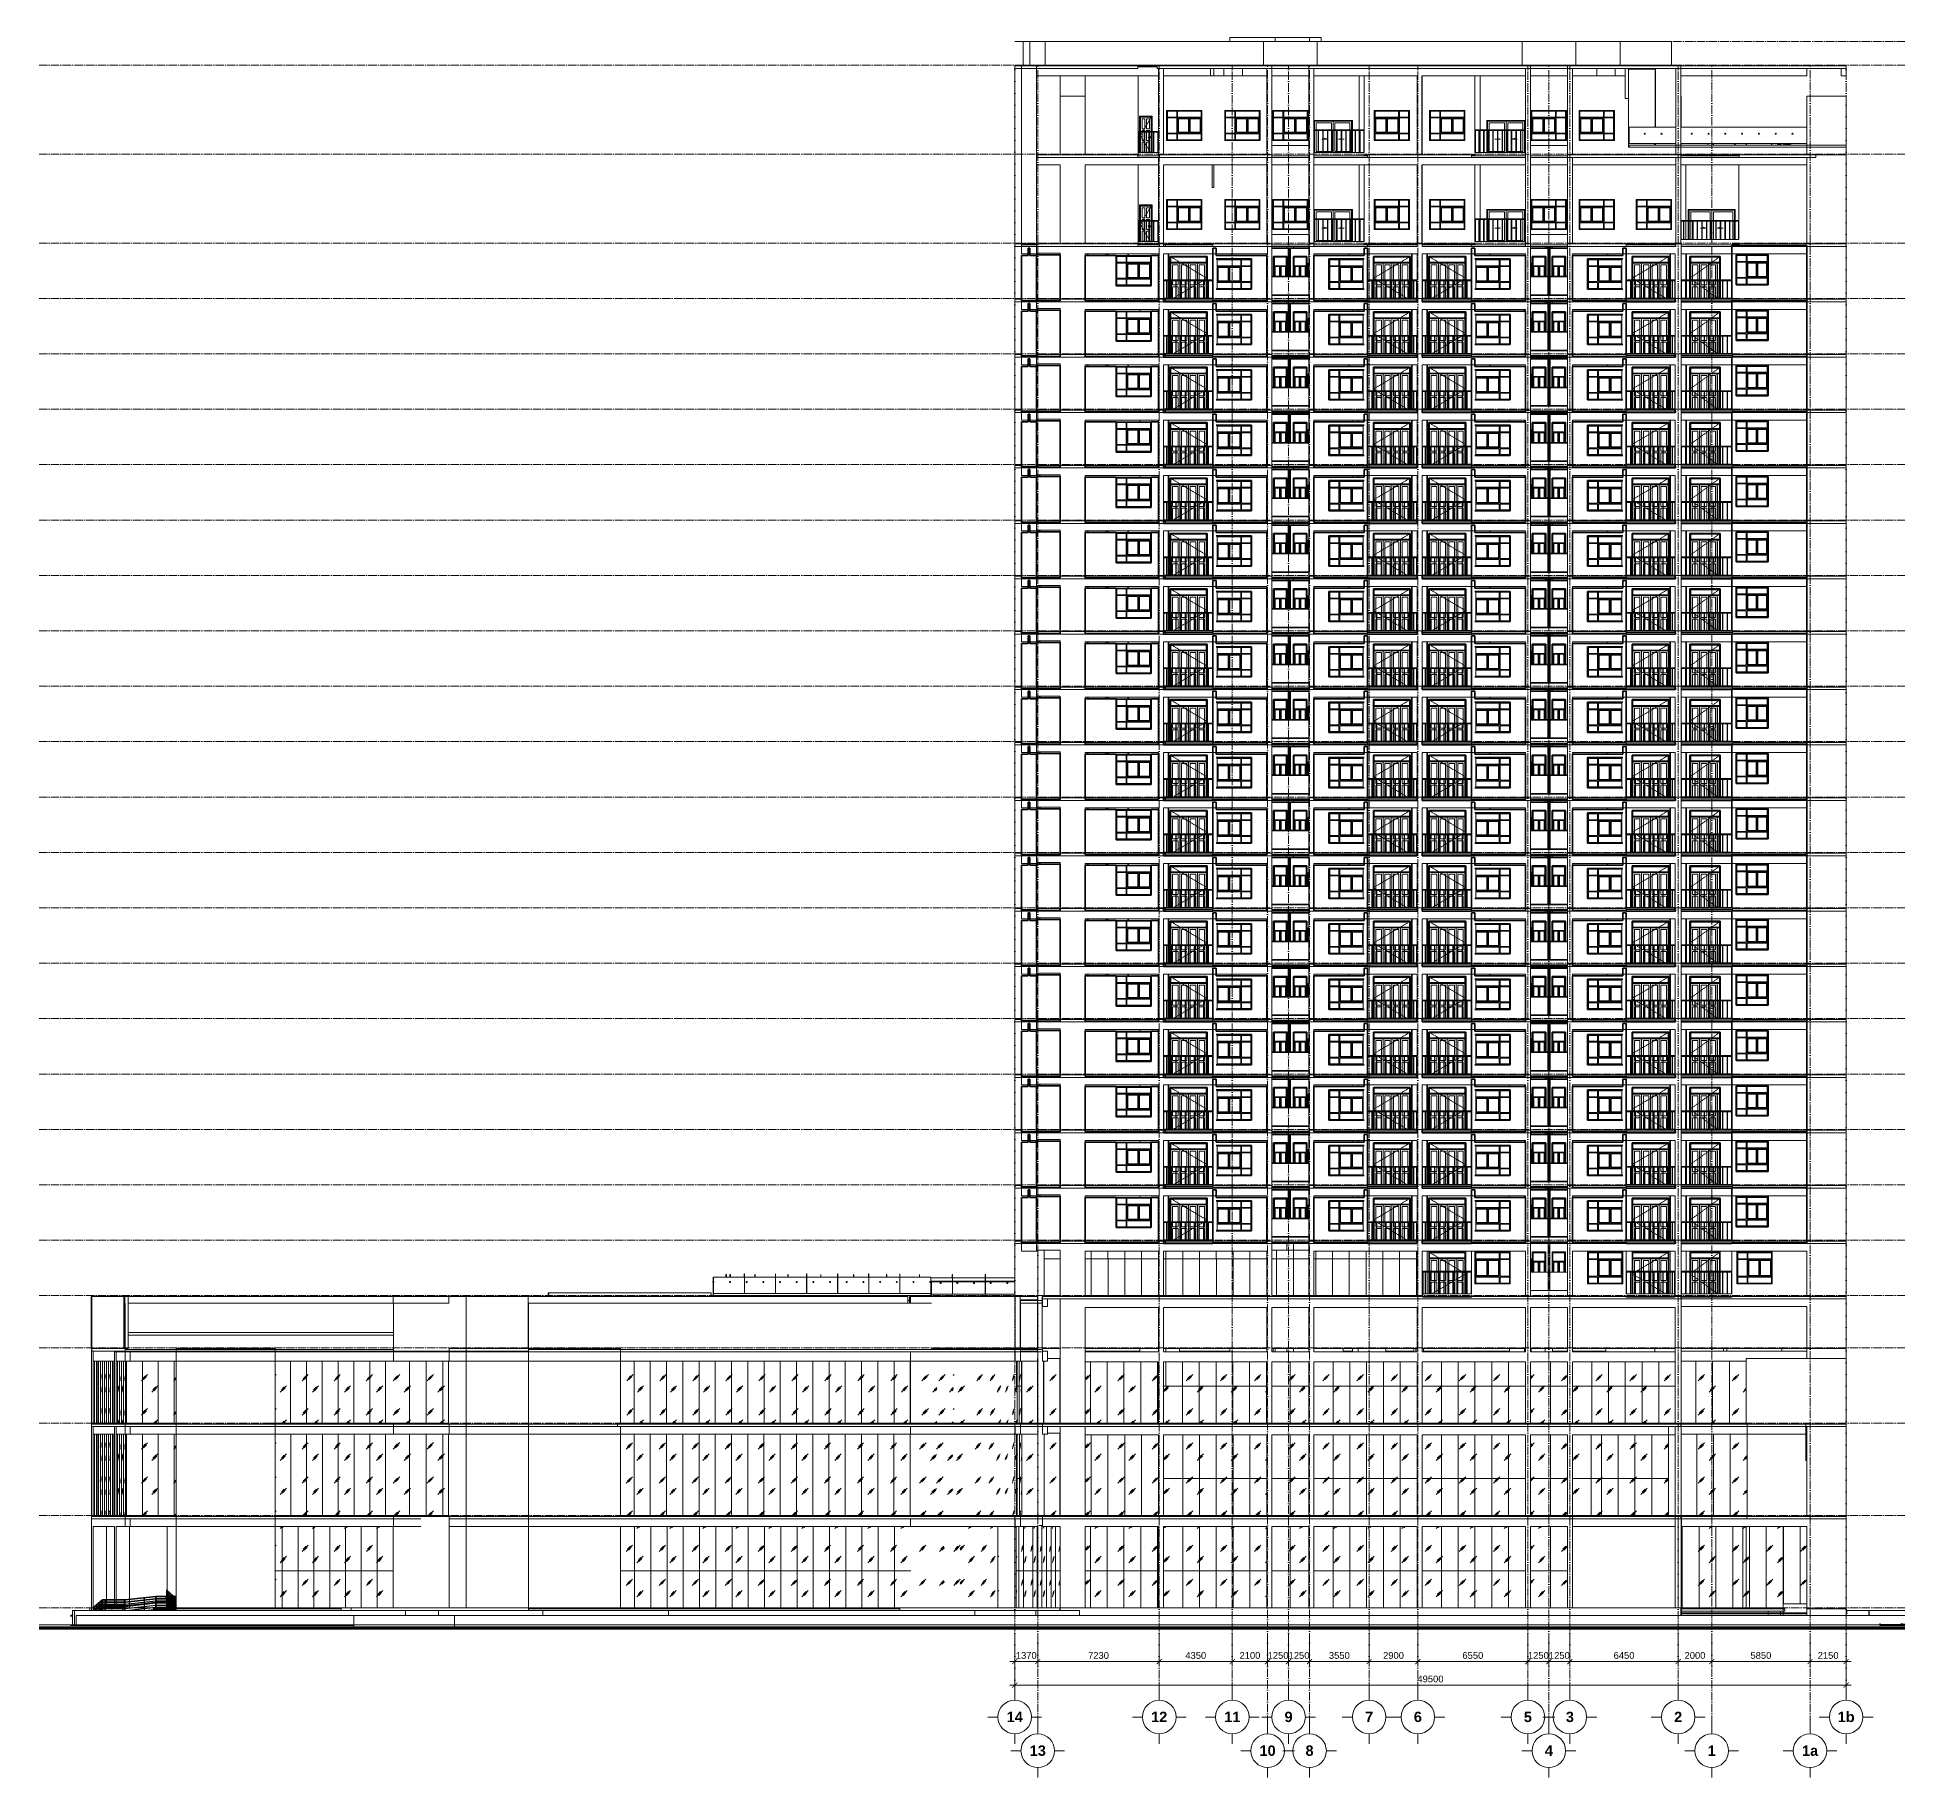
# Model space of a CAD drawing. Header units: millimetres. Extents: x -99196 to 12099, y -10111 to 93550.
import ezdxf
from ezdxf.xclip import XClip

# ---------------------------------------------------------------- set-up
doc = ezdxf.new("R2010")
doc.units = ezdxf.units.MM
doc.header["$XCLIPFRAME"] = 0
for name, pattern in [('Dash 1_16_', [3.175, 1.5875, -1.5875]), ('Dash 1_16__2_', [3.175, 1.5875, -1.5875]), ('Double Dash 3_8_', [25.4, 9.525, -3.175, 3.175, -3.175, 3.175, -3.175]), ('Grid Line', [14, 10, -2, 0, -2])]:
    doc.linetypes.add(name, pattern=pattern)
for name, color, linetype, lineweight in [('A-DOOR', 31, 'Continuous', 5), ('CUA', 31, 'Continuous', 9), ('DIM', 1, 'Continuous', 5), ('Duong Ranh', 83, 'Double Dash 3_8_', 35), ('KH', 6, 'Continuous', 5), ('KINH', 152, 'Continuous', 5), ('L-SITE', 91, 'Continuous', 5), ('MOC RANH', 83, 'Continuous', 15), ('NET CAT', 3, 'Continuous', 5), ('NET CATConcrete', 3, 'Continuous', 5), ('NET THAY 1', 41, 'Continuous', 5), ('NET THAY 2', 55, 'Continuous', 5), ('NET-THAY', 2, 'Continuous', 15), ('TRUC', 225, 'Continuous', 5)]:
    doc.layers.add(name, color=color, linetype=linetype, lineweight=lineweight)
doc.styles.add('Arial_B', font='arialbd_1.ttf', dxfattribs={"height": 619.047619})
doc.styles.add('TA1', font='arial_1.ttf')
doc.dimstyles.new('D_200_KTx2', dxfattribs={"dimtxt": 400, "dimasz": 300, "dimexe": 300, "dimexo": 300, "dimgap": 160, "dimtad": 1, "dimdec": 0, "dimzin": 9, "dimtxsty": 'TA1', "dimblk": 'ARCHTICK', "dimcen": 1, "dimdle": 300, "dimclrd": 256, "dimclre": 256, "dimclrt": 7, "dimadec": 0, "dimazin": 0, "dimtfac": 1, "dimtdec": 0, "dimtix": 1, "dimtmove": 1, "dimatfit": 3, "dimldrblk": 'ARCHTICK', "dimfxl": 0, "dimtolj": 1, "dimtzin": 0, "dimlwd": -1, "dimlwe": -1, "dimarcsym": 0})
pattern_1 = [(45, (-36758.4, 1401.6), (0, 2032), [253.59, -2620.09]), (45, (-36813.6, 1456.7), (0, 2032), [253.59, -2620.09]), (45, (-36889.5, 1325.7), (0, 2032), [546.2, -2327.48]), (45, (-38140.2, 2763), (0, 2032), [253.59, -2620.09]), (45, (-38195.4, 2818.2), (0, 2032), [253.59, -2620.09]), (45, (-38271.2, 2687.1), (0, 2032), [546.2, -2327.48])]
pattern_2 = [(74.729, (-31138.4, 1401.56), (0.01, 2032), [185.88, -1920.49]), (74.729, (-31153.45, 1456.73), (0.01, 2032), [185.88, -1920.49]), (74.729, (-31174.16, 1325.7), (0.01, 2032), [400.36, -1706.01]), (74.729, (-31515.63, 2763), (0.01, 2032), [185.88, -1920.49]), (74.729, (-31530.7, 2818.17), (0.01, 2032), [185.88, -1920.49]), (74.729, (-31551.4, 2687.13), (0.01, 2032), [400.36, -1706.01])]
pattern_3 = [(45.946, (-46316.9, 1401.6), (-0.009, 2032), [249.51, -2577.89]), (45.946, (-46370.3, 1456.7), (-0.009, 2032), [249.51, -2577.89]), (45.946, (-46443.7, 1325.7), (-0.009, 2032), [537.4, -2290]), (45.946, (-47653.8, 2763), (-0.009, 2032), [249.5, -2577.89]), (45.946, (-47707.2, 2818.2), (-0.009, 2032), [249.5, -2577.89]), (45.946, (-47780.6, 2687.1), (-0.009, 2032), [537.4, -2290])]
pattern_4 = [(46.738, (-52715.7, 1401.6), (-0.005, 2032), [246.24, -2544.1]), (46.738, (-52767.6, 1456.7), (-0.005, 2032), [246.24, -2544.1]), (46.738, (-52839, 1325.7), (-0.005, 2032), [530.36, -2259.98]), (46.738, (-54016, 2763), (-0.005, 2032), [246.24, -2544.1]), (46.738, (-54068, 2818.2), (-0.005, 2032), [246.24, -2544.1]), (46.738, (-54139.4, 2687.1), (-0.005, 2032), [530.36, -2259.98])]
pattern_5 = [(82.111, (-36186.2, 1401.56), (0.01, 2032), [181.03, -1870.383]), (82.111, (-36193.84, 1456.73), (0.01, 2032), [181.03, -1870.383]), (82.111, (-36204.35, 1325.7), (0.01, 2032), [389.913, -1661.5]), (82.111, (-36377.66, 2763), (0.01, 2032), [181.03, -1870.383]), (82.111, (-36385.3, 2818.17), (0.01, 2032), [181.03, -1870.383]), (82.111, (-36395.8, 2687.13), (0.01, 2032), [389.913, -1661.5])]
pattern_6 = [(83.217, (-89384.93, 1401.56), (0.0133, 2032.0002), [180.582, -1865.74]), (83.217, (-89391.5, 1456.73), (0.0133, 2032.0002), [180.582, -1865.74]), (83.217, (-89400.51, 1325.7), (0.0133, 2032.0002), [388.945, -1657.376]), (83.217, (-89549.27, 2763), (0.0133, 2032.0002), [180.582, -1865.74]), (83.217, (-89555.83, 2818.17), (0.0133, 2032.0002), [180.582, -1865.74]), (83.217, (-89564.85, 2687.13), (0.0133, 2032.0002), [388.945, -1657.376])]
pattern_7 = [(46.738, (-52717.3, 1401.6), (-0.005, 2032), [246.24, -2544.1]), (46.738, (-52769.3, 1456.7), (-0.005, 2032), [246.24, -2544.1]), (46.738, (-52840.7, 1325.7), (-0.005, 2032), [530.36, -2259.98]), (46.738, (-54017.7, 2763), (-0.005, 2032), [246.24, -2544.1]), (46.738, (-54069.6, 2818.2), (-0.005, 2032), [246.24, -2544.1]), (46.738, (-54141, 2687.1), (-0.005, 2032), [530.36, -2259.98])]
pattern_8 = [(45.206, (-41566.2, 1401.6), (0.016, 2032), [252.69, -2610.7]), (45.206, (-41621, 1456.7), (0.016, 2032), [252.69, -2610.7]), (45.206, (-41696.3, 1325.7), (0.016, 2032), [544.24, -2319.14]), (45.206, (-42938, 2763), (0.016, 2032), [252.69, -2610.7]), (45.206, (-42992.8, 2818.2), (0.016, 2032), [252.69, -2610.7]), (45.206, (-43068.1, 2687.1), (0.016, 2032), [544.24, -2319.14])]
pattern_9 = [(82.447, (-36388.67, 1401.56), (-0.0074, 2032), [180.887, -1868.898]), (82.447, (-36395.98, 1456.73), (-0.0074, 2032), [180.887, -1868.898]), (82.447, (-36406.04, 1325.7), (-0.0074, 2032), [389.603, -1660.182]), (82.447, (-36571.88, 2763), (-0.0074, 2032), [180.887, -1868.898]), (82.447, (-36579.2, 2818.17), (-0.0074, 2032), [180.887, -1868.898]), (82.447, (-36589.26, 2687.13), (-0.0074, 2032), [389.603, -1660.182])]
pattern_10 = [(45.254, (-40765.6, 1401.6), (0.003, 2032), [252.48, -2608.55]), (45.254, (-40820.3, 1456.7), (0.003, 2032), [252.48, -2608.55]), (45.254, (-40895.5, 1325.7), (0.003, 2032), [543.8, -2317.23]), (45.254, (-42135.2, 2763), (0.003, 2032), [252.48, -2608.55]), (45.254, (-42189.9, 2818.2), (0.003, 2032), [252.48, -2608.55]), (45.254, (-42265, 2687.1), (0.003, 2032), [543.8, -2317.23])]
pattern_11 = [(46.738, (-52719.6, 1401.6), (-0.005, 2032), [246.24, -2544.1]), (46.738, (-52771.6, 1456.7), (-0.005, 2032), [246.24, -2544.1]), (46.738, (-52843, 1325.7), (-0.005, 2032), [530.36, -2259.98]), (46.738, (-54020, 2763), (-0.005, 2032), [246.24, -2544.1]), (46.738, (-54072, 2818.2), (-0.005, 2032), [246.24, -2544.1]), (46.738, (-54143.4, 2687.1), (-0.005, 2032), [530.36, -2259.98])]
pattern_12 = [(45.206, (-41566.2, 1401.6), (0.016, 2032), [252.685, -2610.7]), (45.206, (-41621, 1456.7), (0.016, 2032), [252.685, -2610.7]), (45.206, (-41696.3, 1325.7), (0.016, 2032), [544.24, -2319.14]), (45.206, (-42938, 2763), (0.016, 2032), [252.69, -2610.7]), (45.206, (-42992.8, 2818.2), (0.016, 2032), [252.69, -2610.7]), (45.206, (-43068.2, 2687.1), (0.016, 2032), [544.24, -2319.14])]
pattern_13 = [(45.938, (-46279.3, 1401.6), (-0.007, 2032), [249.54, -2578.24]), (45.938, (-46332.7, 1456.7), (-0.007, 2032), [249.54, -2578.24]), (45.938, (-46406.1, 1325.7), (-0.007, 2032), [537.48, -2290.3]), (45.938, (-47616.6, 2763), (-0.007, 2032), [249.54, -2578.24]), (45.938, (-47670, 2818.2), (-0.007, 2032), [249.54, -2578.24]), (45.938, (-47743.4, 2687.1), (-0.007, 2032), [537.48, -2290.3])]

msp = doc.modelspace()

# ---------------------------------------------------------------- texts
at = {"layer": 'KH', "attachment_point": 2, "line_spacing_factor": 0.941778, "style": 'Arial_B'}
for s, insert, char_height, width in [('14', (-41000.8, -6182.5), 619.05, 1116.488), ('12', (-32400.8, -6182.5), 619.05, 1116.488), ('11', (-28050.8, -6182.5), 619.05, 1116.488), ('\\fArial|b1|i0|c0|p34|;9', (-24700.8, -6182.5), 619.048, 558.244), ('\\fArial|b1|i0|c0|p34|;7', (-19900.8, -6182.5), 619.048, 558.244), ('\\fArial|b1|i0|c0|p34|;6', (-17000.8, -6182.5), 619.048, 558.244), ('\\fArial|b1|i0|c0|p34|;5', (-10450.8, -6182.5), 619.048, 558.244), ('\\fArial|b1|i0|c0|p34|;3', (-7950.8, -6182.5), 619.048, 558.244), ('\\fArial|b1|i0|c0|p34|;2', (-1500.8, -6182.5), 619.048, 558.244), ('1b', (8499.2, -6182.5), 619.05, 1175.251), ('13', (-39630.8, -8193.8), 619.05, 1116.488), ('10', (-25950.8, -8193.8), 619.05, 1116.488), ('\\fArial|b1|i0|c0|p34|;8', (-23450.8, -8193.8), 619.048, 558.244), ('\\fArial|b1|i0|c0|p34|;4', (-9200.8, -8193.8), 619.048, 558.244), ('\\fArial|b1|i0|c0|p34|;1', (499.2, -8193.8), 619.048, 558.244), ('1a', (6349.2, -8193.8), 619.05, 1116.488)]:
    msp.add_mtext(s, dxfattribs=dict(at, insert=insert, char_height=char_height, width=width))

# ---------------------------------------------------------------- blocks, each defined once
blk = doc.blocks.new('System Panel - Glazed-394770-MẶT ĐỨNG 14-1')
at = {"layer": 'KINH'}
h = blk.add_hatch(dxfattribs=at)
h.set_pattern_fill('FP_1', color=256, style=0, pattern_type=2)
h.set_pattern_definition(pattern_1)
h.paths.add_polyline_path([(-8833, 0), (-8101, 0), (-8101, 2200), (-9100, 2200), (-9100, 0)], flags=0)
at = {"layer": 'KINH', "color": 250}
for p, q in [((-8101, 2200), (-9100, 2200)), ((-9100, 2200), (-9100, 0))]:
    blk.add_line(p, q, dxfattribs=at)
blk = doc.blocks.new('System Panel - Glazed-V1-MẶT ĐỨNG 14-1')
at = {"layer": 'KINH'}
h = blk.add_hatch(dxfattribs=at)
h.set_pattern_fill('FP_1', color=256, style=0, pattern_type=2)
h.set_pattern_definition(pattern_1)
h.paths.add_polyline_path([(-10601, 0), (-10601, 2200), (-11600, 2200), (-11600, 0)], flags=0)
at = {"layer": 'KINH', "color": 250}
for p, q in [((-10601, 2200), (-11600, 2200)), ((-11600, 2200), (-11600, 0))]:
    blk.add_line(p, q, dxfattribs=at)
blk = doc.blocks.new('System Panel - Glazed-V2-MẶT ĐỨNG 14-1')
at = {"layer": 'KINH'}
h = blk.add_hatch(dxfattribs=at)
h.set_pattern_fill('FP_1', color=256, style=0, pattern_type=2)
h.set_pattern_definition(pattern_1)
h.paths.add_polyline_path([(-17051, 0), (-17051, 2200), (-18051, 2200), (-18051, 0)], flags=0)
at = {"layer": 'KINH', "color": 250}
for p, q in [((-17051, 2200), (-18051, 2200)), ((-18051, 2200), (-18051, 0))]:
    blk.add_line(p, q, dxfattribs=at)
blk = doc.blocks.new('System Panel - Glazed-523759-MẶT ĐỨNG 14-1')
at = {"layer": 'KINH'}
h = blk.add_hatch(dxfattribs=at)
h.set_pattern_fill('FP_1', color=256, style=0, pattern_type=2)
h.set_pattern_definition(pattern_1)
h.paths.add_polyline_path([(-23501, 0), (-23501, 2200), (-24600, 2200), (-24600, 0)], flags=0)
at = {"layer": 'KINH', "color": 250}
for p, q in [((-23501, 2200), (-24600, 2200)), ((-24600, 2200), (-24600, 0))]:
    blk.add_line(p, q, dxfattribs=at)
blk = doc.blocks.new('System Panel - Glazed-V3-MẶT ĐỨNG 14-1')
at = {"layer": 'KINH'}
h = blk.add_hatch(dxfattribs=at)
h.set_pattern_fill('FP_1', color=256, style=0, pattern_type=2)
h.set_pattern_definition(pattern_1)
h.paths.add_polyline_path([(-26001, 0), (-26001, 2200), (-27001, 2200), (-27001, 0)], flags=0)
at = {"layer": 'KINH', "color": 250}
for p, q in [((-26001, 2200), (-27001, 2200)), ((-27001, 2200), (-27001, 0))]:
    blk.add_line(p, q, dxfattribs=at)
blk = doc.blocks.new('System Panel - Glazed-V4-MẶT ĐỨNG 14-1')
at = {"layer": 'KINH'}
h = blk.add_hatch(dxfattribs=at)
h.set_pattern_fill('FP_1', color=256, style=0, pattern_type=2)
h.set_pattern_definition(pattern_1)
h.paths.add_polyline_path([(-33501, 0), (-32501, 0), (-32501, 2200), (-33501, 2200)], flags=0)
at = {"layer": 'KINH', "color": 250}
for p, q in [((-32501, 2200), (-33501, 2200)), ((-33501, 2200), (-33501, 0)), ((-32501, 0), (-32501, 2200))]:
    blk.add_line(p, q, dxfattribs=at)
blk = doc.blocks.new('System Panel - Glazed-V5-MẶT ĐỨNG 14-1')
at = {"layer": 'KINH'}
h = blk.add_hatch(dxfattribs=at)
h.set_pattern_fill('FP_2', color=256, style=0, pattern_type=2)
h.set_pattern_definition(pattern_2)
h.paths.add_polyline_path([(-38481, 0), (-38301, 0), (-38301, 2200), (-38571, 2200), (-38571, 0)], flags=0)
at = {"layer": 'KINH', "color": 250}
for p, q in [((-38301, 2200), (-38571, 2200)), ((-38571, 2200), (-38571, 0))]:
    blk.add_line(p, q, dxfattribs=at)
blk = doc.blocks.new('System Panel - Glazed-V6-MẶT ĐỨNG 14-1')
at = {"layer": 'KINH'}
h = blk.add_hatch(dxfattribs=at)
h.set_pattern_fill('FP_3', color=256, style=0, pattern_type=2)
h.set_pattern_definition(pattern_3)
h.paths.add_polyline_path([(-47852, 0), (-47195, 0), (-47195, 2200), (-48162, 2200), (-48162, 0)], flags=0)
at = {"layer": 'KINH', "color": 250}
for p, q in [((-47195, 2200), (-48162, 2200)), ((-48162, 2200), (-48162, 0))]:
    blk.add_line(p, q, dxfattribs=at)
blk = doc.blocks.new('System Panel - Glazed-V7-MẶT ĐỨNG 14-1')
at = {"layer": 'KINH'}
h = blk.add_hatch(dxfattribs=at)
h.set_pattern_fill('FP_2', color=256, style=0, pattern_type=2)
h.set_pattern_definition(pattern_2)
h.paths.add_polyline_path([(-38764, 0), (-38571, 0), (-38571, 2200), (-38844, 2200), (-38844, 0)], flags=0)
at = {"layer": 'KINH', "color": 250}
for p, q in [((-38571, 2200), (-38844, 2200)), ((-38844, 2200), (-38844, 0)), ((-38571, 0), (-38571, 2200))]:
    blk.add_line(p, q, dxfattribs=at)
blk = doc.blocks.new('System Panel - Glazed-V8-MẶT ĐỨNG 14-1')
at = {"layer": 'KINH'}
h = blk.add_hatch(dxfattribs=at)
h.set_pattern_fill('FP_2', color=256, style=0, pattern_type=2)
h.set_pattern_definition(pattern_2)
h.paths.add_polyline_path([(-39117, 0), (-38844, 0), (-38844, 2200), (-39117, 2200), (-39117, 1110)], flags=0)
at = {"layer": 'KINH', "color": 250}
for p, q in [((-38844, 2200), (-39117, 2200)), ((-39117, 2200), (-39117, 0)), ((-38844, 0), (-38844, 2200))]:
    blk.add_line(p, q, dxfattribs=at)
blk = doc.blocks.new('System Panel - Glazed-V9-MẶT ĐỨNG 14-1')
at = {"layer": 'KINH'}
h = blk.add_hatch(dxfattribs=at)
h.set_pattern_fill('FP_2', color=256, style=0, pattern_type=2)
h.set_pattern_definition(pattern_2)
h.paths.add_polyline_path([(-39143, 0), (-39117, 0), (-39117, 2200), (-39390, 2200), (-39390, 0), (-39249, 0)], flags=0)
at = {"layer": 'KINH', "color": 250}
for p, q in [((-39117, 2200), (-39390, 2200)), ((-39390, 2200), (-39390, 0)), ((-39117, 0), (-39117, 2200))]:
    blk.add_line(p, q, dxfattribs=at)
blk = doc.blocks.new('System Panel - Glazed-V10-MẶT ĐỨNG 14-1')
at = {"layer": 'KINH'}
h = blk.add_hatch(dxfattribs=at)
h.set_pattern_fill('FP_2', color=256, style=0, pattern_type=2)
h.set_pattern_definition(pattern_2)
h.paths.add_polyline_path([(-39390, 0), (-39390, 2200), (-39548, 2200), (-39548, 0), (-39427, 0)], flags=0)
h.paths.add_polyline_path([(-39663, 0), (-39631, 0), (-39631, 2200), (-39663, 2200), (-39663, 256)], flags=0)
at = {"layer": 'KINH', "color": 250}
for p, q in [((-39631, 2200), (-39663, 2200)), ((-39663, 2200), (-39663, 0)), ((-39390, 2200), (-39548, 2200)), ((-39390, 0), (-39390, 2200))]:
    blk.add_line(p, q, dxfattribs=at)
blk = doc.blocks.new('System Panel - Glazed-V11-MẶT ĐỨNG 14-1')
at = {"layer": 'KINH'}
h = blk.add_hatch(dxfattribs=at)
h.set_pattern_fill('FP_2', color=256, style=0, pattern_type=2)
h.set_pattern_definition(pattern_2)
h.paths.add_polyline_path([(-39936, 0), (-39663, 0), (-39663, 2200), (-39936, 2200), (-39936, 256)], flags=0)
at = {"layer": 'KINH', "color": 250}
for p, q in [((-39663, 2200), (-39936, 2200)), ((-39936, 2200), (-39936, 0)), ((-39663, 0), (-39663, 2200))]:
    blk.add_line(p, q, dxfattribs=at)
blk = doc.blocks.new('System Panel - Glazed-535791-MẶT ĐỨNG 14-1')
at = {"layer": 'KINH'}
h = blk.add_hatch(dxfattribs=at)
h.set_pattern_fill('FP_2', color=256, style=0, pattern_type=2)
h.set_pattern_definition(pattern_2)
h.paths.add_polyline_path([(-40292, 0), (-39936, 0), (-39936, 2200), (-40482, 2200), (-40482, 0), (-40388, 0)], flags=0)
at = {"layer": 'KINH', "color": 250}
for p, q in [((-40246, 2200), (-40482, 2200)), ((-40482, 2200), (-40482, 0)), ((-39936, 2200), (-40246, 2200)), ((-39936, 0), (-39936, 2200))]:
    blk.add_line(p, q, dxfattribs=at)
blk = doc.blocks.new('System Panel - Glazed-V12-MẶT ĐỨNG 14-1')
at = {"layer": 'KINH'}
h = blk.add_hatch(dxfattribs=at)
h.set_pattern_fill('FP_3', color=256, style=0, pattern_type=2)
h.set_pattern_definition(pattern_3)
h.paths.add_polyline_path([(-48162, 0), (-48162, 2200), (-49130, 2200), (-49130, 0), (-48364, 0)], flags=0)
at = {"layer": 'KINH', "color": 250}
for p, q in [((-48162, 2200), (-49130, 2200)), ((-49130, 2200), (-49130, 0)), ((-48162, 0), (-48162, 2200))]:
    blk.add_line(p, q, dxfattribs=at)
blk = doc.blocks.new('System Panel - Glazed-V13-MẶT ĐỨNG 14-1')
at = {"layer": 'KINH'}
h = blk.add_hatch(dxfattribs=at)
h.set_pattern_fill('FP_3', color=256, style=0, pattern_type=2)
h.set_pattern_definition(pattern_3)
h.paths.add_polyline_path([(-49130, 0), (-49130, 2200), (-50098, 2200), (-50098, 0)], flags=0)
at = {"layer": 'KINH', "color": 250}
for p, q in [((-49130, 2200), (-50098, 2200)), ((-50098, 2200), (-50098, 0)), ((-49130, 0), (-49130, 2200))]:
    blk.add_line(p, q, dxfattribs=at)
blk = doc.blocks.new('System Panel - Glazed-V14-MẶT ĐỨNG 14-1')
at = {"layer": 'KINH'}
h = blk.add_hatch(dxfattribs=at)
h.set_pattern_fill('FP_3', color=256, style=0, pattern_type=2)
h.set_pattern_definition(pattern_3)
h.paths.add_polyline_path([(-50098, 0), (-50098, 2200), (-51065, 2200), (-51065, 0)], flags=0)
at = {"layer": 'KINH', "color": 250}
for p, q in [((-50098, 2200), (-51065, 2200)), ((-51065, 2200), (-51065, 0)), ((-50098, 0), (-50098, 2200))]:
    blk.add_line(p, q, dxfattribs=at)
blk = doc.blocks.new('System Panel - Glazed-V15-MẶT ĐỨNG 14-1')
at = {"layer": 'KINH'}
h = blk.add_hatch(dxfattribs=at)
h.set_pattern_fill('FP_3', color=256, style=0, pattern_type=2)
h.set_pattern_definition(pattern_3)
h.paths.add_polyline_path([(-51065, 0), (-51065, 2200), (-52033, 2200), (-52033, 0)], flags=0)
at = {"layer": 'KINH', "color": 250}
for p, q in [((-51065, 2200), (-52033, 2200)), ((-52033, 2200), (-52033, 0)), ((-51065, 0), (-51065, 2200))]:
    blk.add_line(p, q, dxfattribs=at)
blk = doc.blocks.new('System Panel - Glazed-V16-MẶT ĐỨNG 14-1')
at = {"layer": 'KINH'}
h = blk.add_hatch(dxfattribs=at)
h.set_pattern_fill('FP_3', color=256, style=0, pattern_type=2)
h.set_pattern_definition(pattern_3)
h.paths.add_polyline_path([(-52033, 0), (-52033, 2200), (-53000, 2200), (-53000, 0)], flags=0)
at = {"layer": 'KINH', "color": 250}
for p, q in [((-52033, 2200), (-53000, 2200)), ((-53000, 2200), (-53000, 0)), ((-52033, 0), (-52033, 2200))]:
    blk.add_line(p, q, dxfattribs=at)
blk = doc.blocks.new('System Panel - Glazed-V17-MẶT ĐỨNG 14-1')
at = {"layer": 'KINH'}
h = blk.add_hatch(dxfattribs=at)
h.set_pattern_fill('FP_3', color=256, style=0, pattern_type=2)
h.set_pattern_definition(pattern_3)
h.paths.add_polyline_path([(-53000, 0), (-53000, 2200), (-53968, 2200), (-53968, 0)], flags=0)
at = {"layer": 'KINH', "color": 250}
for p, q in [((-53000, 2200), (-53968, 2200)), ((-53968, 2200), (-53968, 0)), ((-53000, 0), (-53000, 2200))]:
    blk.add_line(p, q, dxfattribs=at)
blk = doc.blocks.new('System Panel - Glazed-V18-MẶT ĐỨNG 14-1')
at = {"layer": 'KINH'}
h = blk.add_hatch(dxfattribs=at)
h.set_pattern_fill('FP_3', color=256, style=0, pattern_type=2)
h.set_pattern_definition(pattern_3)
h.paths.add_polyline_path([(-53968, 0), (-53968, 2200), (-54935, 2200), (-54935, 0)], flags=0)
at = {"layer": 'KINH', "color": 250}
for p, q in [((-53968, 2200), (-54935, 2200)), ((-54935, 2200), (-54935, 0)), ((-53968, 0), (-53968, 2200))]:
    blk.add_line(p, q, dxfattribs=at)
blk = doc.blocks.new('System Panel - Glazed-V19-MẶT ĐỨNG 14-1')
at = {"layer": 'KINH'}
h = blk.add_hatch(dxfattribs=at)
h.set_pattern_fill('FP_3', color=256, style=0, pattern_type=2)
h.set_pattern_definition(pattern_3)
h.paths.add_polyline_path([(-54935, 0), (-54935, 2200), (-55903, 2200), (-55903, 0)], flags=0)
at = {"layer": 'KINH', "color": 250}
for p, q in [((-54935, 2200), (-55903, 2200)), ((-55903, 2200), (-55903, 0)), ((-54935, 0), (-54935, 2200))]:
    blk.add_line(p, q, dxfattribs=at)
blk = doc.blocks.new('System Panel - Glazed-V20-MẶT ĐỨNG 14-1')
at = {"layer": 'KINH'}
h = blk.add_hatch(dxfattribs=at)
h.set_pattern_fill('FP_1', color=256, style=0, pattern_type=2)
h.set_pattern_definition(pattern_1)
h.paths.add_polyline_path([(-27001, 0), (-27001, 2200), (-28001, 2200), (-28001, 0)], flags=0)
at = {"layer": 'KINH', "color": 250}
for p, q in [((-27001, 2200), (-28001, 2200)), ((-28001, 2200), (-28001, 0)), ((-27001, 0), (-27001, 2200))]:
    blk.add_line(p, q, dxfattribs=at)
blk = doc.blocks.new('System Panel - Glazed-V21-MẶT ĐỨNG 14-1')
at = {"layer": 'KINH'}
h = blk.add_hatch(dxfattribs=at)
h.set_pattern_fill('FP_1', color=256, style=0, pattern_type=2)
h.set_pattern_definition(pattern_1)
h.paths.add_polyline_path([(-28001, 0), (-28001, 2200), (-29001, 2200), (-29001, 0), (-28598, 0)], flags=0)
at = {"layer": 'KINH', "color": 250}
for p, q in [((-28001, 2200), (-29001, 2200)), ((-29001, 2200), (-29001, 0)), ((-28001, 0), (-28001, 2200))]:
    blk.add_line(p, q, dxfattribs=at)
blk = doc.blocks.new('System Panel - Glazed-V22-MẶT ĐỨNG 14-1')
at = {"layer": 'KINH'}
h = blk.add_hatch(dxfattribs=at)
h.set_pattern_fill('FP_1', color=256, style=0, pattern_type=2)
h.set_pattern_definition(pattern_1)
h.paths.add_polyline_path([(-29001, 0), (-29001, 2200), (-30001, 2200), (-30001, 0)], flags=0)
at = {"layer": 'KINH', "color": 250}
for p, q in [((-29001, 2200), (-30001, 2200)), ((-30001, 2200), (-30001, 0)), ((-29001, 0), (-29001, 2200))]:
    blk.add_line(p, q, dxfattribs=at)
blk = doc.blocks.new('System Panel - Glazed-V23-MẶT ĐỨNG 14-1')
at = {"layer": 'KINH'}
h = blk.add_hatch(dxfattribs=at)
h.set_pattern_fill('FP_1', color=256, style=0, pattern_type=2)
h.set_pattern_definition(pattern_1)
h.paths.add_polyline_path([(-30001, 0), (-30001, 2200), (-31001, 2200), (-31001, 0)], flags=0)
at = {"layer": 'KINH', "color": 250}
for p, q in [((-30001, 2200), (-31001, 2200)), ((-31001, 2200), (-31001, 0)), ((-30001, 0), (-30001, 2200))]:
    blk.add_line(p, q, dxfattribs=at)
blk = doc.blocks.new('System Panel - Glazed-523989-MẶT ĐỨNG 14-1')
at = {"layer": 'KINH'}
h = blk.add_hatch(dxfattribs=at)
h.set_pattern_fill('FP_1', color=256, style=0, pattern_type=2)
h.set_pattern_definition(pattern_1)
h.paths.add_polyline_path([(-32140, 0), (-31001, 0), (-31001, 2200), (-32151, 2200), (-32151, 0)], flags=0)
at = {"layer": 'KINH', "color": 250}
for p, q in [((-32140, 2200), (-32151, 2200)), ((-31001, 2200), (-32140, 2200)), ((-31001, 0), (-31001, 2200))]:
    blk.add_line(p, q, dxfattribs=at)
blk = doc.blocks.new('System Panel - Glazed-397882-MẶT ĐỨNG 14-1')
at = {"layer": 'KINH'}
h = blk.add_hatch(dxfattribs=at)
h.set_pattern_fill('FP_1', color=256, style=0, pattern_type=2)
h.set_pattern_definition(pattern_1)
h.paths.add_polyline_path([(-10100, 0), (-9100, 0), (-9100, 2200), (-10300, 2200), (-10300, 0)], flags=0)
at = {"layer": 'KINH', "color": 250}
for p, q in [((-10100, 2200), (-10300, 2200)), ((-10300, 2200), (-10300, 0)), ((-9100, 2200), (-10100, 2200)), ((-9100, 0), (-9100, 2200))]:
    blk.add_line(p, q, dxfattribs=at)
blk = doc.blocks.new('System Panel - Glazed-V24-MẶT ĐỨNG 14-1')
at = {"layer": 'KINH'}
h = blk.add_hatch(dxfattribs=at)
h.set_pattern_fill('FP_1', color=256, style=0, pattern_type=2)
h.set_pattern_definition(pattern_1)
h.paths.add_polyline_path([(-11600, 0), (-11600, 2200), (-12600, 2200), (-12600, 0)], flags=0)
at = {"layer": 'KINH', "color": 250}
for p, q in [((-11600, 2200), (-12600, 2200)), ((-12600, 2200), (-12600, 0)), ((-11600, 0), (-11600, 2200))]:
    blk.add_line(p, q, dxfattribs=at)
blk = doc.blocks.new('System Panel - Glazed-V25-MẶT ĐỨNG 14-1')
at = {"layer": 'KINH'}
h = blk.add_hatch(dxfattribs=at)
h.set_pattern_fill('FP_1', color=256, style=0, pattern_type=2)
h.set_pattern_definition(pattern_1)
h.paths.add_polyline_path([(-12600, 0), (-12600, 2200), (-13600, 2200), (-13600, 0)], flags=0)
at = {"layer": 'KINH', "color": 250}
for p, q in [((-12600, 2200), (-13600, 2200)), ((-13600, 2200), (-13600, 0)), ((-12600, 0), (-12600, 2200))]:
    blk.add_line(p, q, dxfattribs=at)
blk = doc.blocks.new('System Panel - Glazed-V26-MẶT ĐỨNG 14-1')
at = {"layer": 'KINH'}
h = blk.add_hatch(dxfattribs=at)
h.set_pattern_fill('FP_1', color=256, style=0, pattern_type=2)
h.set_pattern_definition(pattern_1)
h.paths.add_polyline_path([(-13600, 0), (-13600, 2200), (-14600, 2200), (-14600, 0)], flags=0)
at = {"layer": 'KINH', "color": 250}
for p, q in [((-13600, 2200), (-14600, 2200)), ((-14600, 2200), (-14600, 0)), ((-13600, 0), (-13600, 2200))]:
    blk.add_line(p, q, dxfattribs=at)
blk = doc.blocks.new('System Panel - Glazed-V27-MẶT ĐỨNG 14-1')
at = {"layer": 'KINH'}
h = blk.add_hatch(dxfattribs=at)
h.set_pattern_fill('FP_1', color=256, style=0, pattern_type=2)
h.set_pattern_definition(pattern_1)
h.paths.add_polyline_path([(-14600, 0), (-14600, 2200), (-15600, 2200), (-15600, 0)], flags=0)
at = {"layer": 'KINH', "color": 250}
for p, q in [((-14600, 2200), (-15600, 2200)), ((-15600, 2200), (-15600, 0)), ((-14600, 0), (-14600, 2200))]:
    blk.add_line(p, q, dxfattribs=at)
blk = doc.blocks.new('System Panel - Glazed-523572-MẶT ĐỨNG 14-1')
at = {"layer": 'KINH'}
h = blk.add_hatch(dxfattribs=at)
h.set_pattern_fill('FP_1', color=256, style=0, pattern_type=2)
h.set_pattern_definition(pattern_1)
h.paths.add_polyline_path([(-16739, 0), (-15600, 0), (-15600, 2200), (-16751, 2200), (-16751, 0)], flags=0)
at = {"layer": 'KINH', "color": 250}
for p, q in [((-16600, 2200), (-16751, 2200)), ((-15600, 2200), (-16600, 2200)), ((-15600, 0), (-15600, 2200))]:
    blk.add_line(p, q, dxfattribs=at)
blk = doc.blocks.new('System Panel - Glazed-V28-MẶT ĐỨNG 14-1')
at = {"layer": 'KINH'}
h = blk.add_hatch(dxfattribs=at)
h.set_pattern_fill('FP_1', color=256, style=0, pattern_type=2)
h.set_pattern_definition(pattern_1)
h.paths.add_polyline_path([(-18051, 0), (-18051, 2200), (-19051, 2200), (-19051, 0)], flags=0)
at = {"layer": 'KINH', "color": 250}
for p, q in [((-18051, 2200), (-19051, 2200)), ((-19051, 2200), (-19051, 0)), ((-18051, 0), (-18051, 2200))]:
    blk.add_line(p, q, dxfattribs=at)
blk = doc.blocks.new('System Panel - Glazed-V29-MẶT ĐỨNG 14-1')
at = {"layer": 'KINH'}
h = blk.add_hatch(dxfattribs=at)
h.set_pattern_fill('FP_1', color=256, style=0, pattern_type=2)
h.set_pattern_definition(pattern_1)
h.paths.add_polyline_path([(-19051, 0), (-19051, 2200), (-20051, 2200), (-20051, 0)], flags=0)
at = {"layer": 'KINH', "color": 250}
for p, q in [((-19051, 2200), (-20051, 2200)), ((-20051, 2200), (-20051, 0)), ((-19051, 0), (-19051, 2200))]:
    blk.add_line(p, q, dxfattribs=at)
blk = doc.blocks.new('System Panel - Glazed-V30-MẶT ĐỨNG 14-1')
at = {"layer": 'KINH'}
h = blk.add_hatch(dxfattribs=at)
h.set_pattern_fill('FP_1', color=256, style=0, pattern_type=2)
h.set_pattern_definition(pattern_1)
h.paths.add_polyline_path([(-21051, 0), (-20051, 0), (-20051, 2200), (-21051, 2200)], flags=0)
at = {"layer": 'KINH', "color": 250}
for p, q in [((-20051, 2200), (-21051, 2200)), ((-21051, 2200), (-21051, 0)), ((-20051, 0), (-20051, 2200))]:
    blk.add_line(p, q, dxfattribs=at)
blk = doc.blocks.new('System Panel - Glazed-V31-MẶT ĐỨNG 14-1')
at = {"layer": 'KINH'}
h = blk.add_hatch(dxfattribs=at)
h.set_pattern_fill('FP_1', color=256, style=0, pattern_type=2)
h.set_pattern_definition(pattern_1)
h.paths.add_polyline_path([(-21051, 0), (-21051, 2200), (-22051, 2200), (-22051, 0)], flags=0)
at = {"layer": 'KINH', "color": 250}
for p, q in [((-21051, 2200), (-22051, 2200)), ((-22051, 2200), (-22051, 0)), ((-21051, 0), (-21051, 2200))]:
    blk.add_line(p, q, dxfattribs=at)
blk = doc.blocks.new('System Panel - Glazed-523696-MẶT ĐỨNG 14-1')
at = {"layer": 'KINH'}
h = blk.add_hatch(dxfattribs=at)
h.set_pattern_fill('FP_1', color=256, style=0, pattern_type=2)
h.set_pattern_definition(pattern_1)
h.paths.add_polyline_path([(-22770, 0), (-22051, 0), (-22051, 2200), (-23201, 2200), (-23201, 0)], flags=0)
at = {"layer": 'KINH', "color": 250}
for p, q in [((-22770, 2200), (-23201, 2200)), ((-22051, 2200), (-22770, 2200)), ((-22051, 0), (-22051, 2200))]:
    blk.add_line(p, q, dxfattribs=at)
blk = doc.blocks.new('System Panel - Glazed-523501-MẶT ĐỨNG 14-1')
at = {"layer": 'KINH'}
h = blk.add_hatch(dxfattribs=at)
h.set_pattern_fill('FP_1', color=256, style=0, pattern_type=2)
h.set_pattern_definition(pattern_1)
h.paths.add_polyline_path([(-25500, 0), (-24600, 0), (-24600, 2200), (-25701, 2200), (-25701, 0)], flags=0)
at = {"layer": 'KINH', "color": 250}
for p, q in [((-25500, 2200), (-25701, 2200)), ((-24600, 2200), (-25500, 2200)), ((-24600, 0), (-24600, 2200))]:
    blk.add_line(p, q, dxfattribs=at)
blk = doc.blocks.new('System Panel - Glazed-V32-MẶT ĐỨNG 14-1')
at = {"layer": 'KINH'}
h = blk.add_hatch(dxfattribs=at)
h.set_pattern_fill('FP_1', color=256, style=0, pattern_type=2)
h.set_pattern_definition(pattern_1)
h.paths.add_polyline_path([(-33501, 0), (-33501, 2200), (-34501, 2200), (-34501, 0)], flags=0)
at = {"layer": 'KINH', "color": 250}
for p, q in [((-33501, 2200), (-34501, 2200)), ((-34501, 2200), (-34501, 0)), ((-33501, 0), (-33501, 2200))]:
    blk.add_line(p, q, dxfattribs=at)
blk = doc.blocks.new('System Panel - Glazed-V33-MẶT ĐỨNG 14-1')
at = {"layer": 'KINH'}
h = blk.add_hatch(dxfattribs=at)
h.set_pattern_fill('FP_1', color=256, style=0, pattern_type=2)
h.set_pattern_definition(pattern_1)
h.paths.add_polyline_path([(-34501, 0), (-34501, 2200), (-35501, 2200), (-35501, 0)], flags=0)
at = {"layer": 'KINH', "color": 250}
for p, q in [((-34501, 2200), (-35501, 2200)), ((-35501, 2200), (-35501, 0)), ((-34501, 0), (-34501, 2200))]:
    blk.add_line(p, q, dxfattribs=at)
blk = doc.blocks.new('System Panel - Glazed-V34-MẶT ĐỨNG 14-1')
at = {"layer": 'KINH'}
h = blk.add_hatch(dxfattribs=at)
h.set_pattern_fill('FP_1', color=256, style=0, pattern_type=2)
h.set_pattern_definition(pattern_1)
h.paths.add_polyline_path([(-36501, 0), (-35501, 0), (-35501, 2200), (-36501, 2200)], flags=0)
at = {"layer": 'KINH', "color": 250}
for p, q in [((-35501, 2200), (-36501, 2200)), ((-36501, 2200), (-36501, 0)), ((-35501, 0), (-35501, 2200))]:
    blk.add_line(p, q, dxfattribs=at)
blk = doc.blocks.new('System Panel - Glazed-535691-MẶT ĐỨNG 14-1')
at = {"layer": 'KINH'}
h = blk.add_hatch(dxfattribs=at)
h.set_pattern_fill('FP_1', color=256, style=0, pattern_type=2)
h.set_pattern_definition(pattern_1)
h.paths.add_polyline_path([(-36505, 0), (-36501, 0), (-36501, 2200), (-36801, 2200), (-36801, 0), (-36575, 0)], flags=0)
at = {"layer": 'KINH', "color": 250}
for p, q in [((-36501, 2200), (-36801, 2200)), ((-36501, 0), (-36501, 2200))]:
    blk.add_line(p, q, dxfattribs=at)
blk = doc.blocks.new('System Panel - Glazed-V35-MẶT ĐỨNG 14-1')
at = {"layer": 'KINH'}
h = blk.add_hatch(dxfattribs=at)
h.set_pattern_fill('FP_3', color=256, style=0, pattern_type=2)
h.set_pattern_definition(pattern_3)
h.paths.add_polyline_path([(-56870, 0), (-55903, 0), (-55903, 2200), (-56870, 2200)], flags=0)
at = {"layer": 'KINH', "color": 250}
for p, q in [((-55903, 2200), (-56870, 2200)), ((-56870, 2200), (-56870, 0)), ((-55903, 0), (-55903, 2200))]:
    blk.add_line(p, q, dxfattribs=at)
blk = doc.blocks.new('System Panel - Glazed-V36-MẶT ĐỨNG 14-1')
at = {"layer": 'KINH'}
h = blk.add_hatch(dxfattribs=at)
h.set_pattern_fill('FP_3', color=256, style=0, pattern_type=2)
h.set_pattern_definition(pattern_3)
h.paths.add_polyline_path([(-56870, 0), (-56870, 2200), (-57838, 2200), (-57838, 0)], flags=0)
at = {"layer": 'KINH', "color": 250}
for p, q in [((-56870, 2200), (-57838, 2200)), ((-57838, 2200), (-57838, 0)), ((-56870, 0), (-56870, 2200))]:
    blk.add_line(p, q, dxfattribs=at)
blk = doc.blocks.new('System Panel - Glazed-V37-MẶT ĐỨNG 14-1')
at = {"layer": 'KINH'}
h = blk.add_hatch(dxfattribs=at)
h.set_pattern_fill('FP_3', color=256, style=0, pattern_type=2)
h.set_pattern_definition(pattern_3)
h.paths.add_polyline_path([(-57838, 0), (-57838, 2200), (-58805, 2200), (-58805, 0)], flags=0)
at = {"layer": 'KINH', "color": 250}
for p, q in [((-57838, 2200), (-58805, 2200)), ((-58805, 2200), (-58805, 0)), ((-57838, 0), (-57838, 2200))]:
    blk.add_line(p, q, dxfattribs=at)
blk = doc.blocks.new('System Panel - Glazed-V38-MẶT ĐỨNG 14-1')
at = {"layer": 'KINH'}
h = blk.add_hatch(dxfattribs=at)
h.set_pattern_fill('FP_3', color=256, style=0, pattern_type=2)
h.set_pattern_definition(pattern_3)
h.paths.add_polyline_path([(-58805, 0), (-58805, 2200), (-59773, 2200), (-59773, 0)], flags=0)
at = {"layer": 'KINH', "color": 250}
for p, q in [((-58805, 2200), (-59773, 2200)), ((-59773, 2200), (-59773, 0)), ((-58805, 0), (-58805, 2200))]:
    blk.add_line(p, q, dxfattribs=at)
blk = doc.blocks.new('System Panel - Glazed-V39-MẶT ĐỨNG 14-1')
at = {"layer": 'KINH'}
h = blk.add_hatch(dxfattribs=at)
h.set_pattern_fill('FP_3', color=256, style=0, pattern_type=2)
h.set_pattern_definition(pattern_3)
h.paths.add_polyline_path([(-59773, 0), (-59773, 2200), (-60740, 2200), (-60740, 0)], flags=0)
at = {"layer": 'KINH', "color": 250}
for p, q in [((-59773, 2200), (-60740, 2200)), ((-60740, 2200), (-60740, 0)), ((-59773, 0), (-59773, 2200))]:
    blk.add_line(p, q, dxfattribs=at)
blk = doc.blocks.new('System Panel - Glazed-V40-MẶT ĐỨNG 14-1')
at = {"layer": 'KINH'}
h = blk.add_hatch(dxfattribs=at)
h.set_pattern_fill('FP_3', color=256, style=0, pattern_type=2)
h.set_pattern_definition(pattern_3)
h.paths.add_polyline_path([(-60740, 0), (-60740, 2200), (-61708, 2200), (-61708, 0)], flags=0)
at = {"layer": 'KINH', "color": 250}
for p, q in [((-60740, 2200), (-61708, 2200)), ((-61708, 2200), (-61708, 0)), ((-60740, 0), (-60740, 2200))]:
    blk.add_line(p, q, dxfattribs=at)
blk = doc.blocks.new('System Panel - Glazed-V41-MẶT ĐỨNG 14-1')
at = {"layer": 'KINH'}
h = blk.add_hatch(dxfattribs=at)
h.set_pattern_fill('FP_3', color=256, style=0, pattern_type=2)
h.set_pattern_definition(pattern_3)
h.paths.add_polyline_path([(-61708, 0), (-61708, 2200), (-62675, 2200), (-62675, 0)], flags=0)
at = {"layer": 'KINH', "color": 250}
for p, q in [((-61708, 2200), (-62675, 2200)), ((-62675, 2200), (-62675, 0)), ((-61708, 0), (-61708, 2200))]:
    blk.add_line(p, q, dxfattribs=at)
blk = doc.blocks.new('System Panel - Glazed-V42-MẶT ĐỨNG 14-1')
at = {"layer": 'KINH'}
h = blk.add_hatch(dxfattribs=at)
h.set_pattern_fill('FP_3', color=256, style=0, pattern_type=2)
h.set_pattern_definition(pattern_3)
h.paths.add_polyline_path([(-62675, 0), (-62675, 2200), (-63643, 2200), (-63643, 0)], flags=0)
at = {"layer": 'KINH', "color": 250}
for p, q in [((-62675, 2200), (-63643, 2200)), ((-63643, 2200), (-63643, 0)), ((-62675, 0), (-62675, 2200))]:
    blk.add_line(p, q, dxfattribs=at)
blk = doc.blocks.new('System Panel - Glazed-V43-MẶT ĐỨNG 14-1')
at = {"layer": 'KINH'}
h = blk.add_hatch(dxfattribs=at)
h.set_pattern_fill('FP_4', color=256, style=0, pattern_type=2)
h.set_pattern_definition(pattern_4)
h.paths.add_polyline_path([(-78968, 0), (-78030, 0), (-78030, 2200), (-78968, 2200), (-78968, 1110)], flags=0)
at = {"layer": 'KINH', "color": 250}
for p, q in [((-78030, 2200), (-78968, 2200)), ((-78968, 2200), (-78968, 0))]:
    blk.add_line(p, q, dxfattribs=at)
blk = doc.blocks.new('System Panel - Glazed-V44-MẶT ĐỨNG 14-1')
at = {"layer": 'KINH'}
h = blk.add_hatch(dxfattribs=at)
h.set_pattern_fill('FP_4', color=256, style=0, pattern_type=2)
h.set_pattern_definition(pattern_4)
h.paths.add_polyline_path([(-79648, 0), (-78968, 0), (-78968, 2200), (-79909, 2200), (-79909, 0)], flags=0)
at = {"layer": 'KINH', "color": 250}
for p, q in [((-78968, 2200), (-79909, 2200)), ((-79909, 2200), (-79909, 0)), ((-78968, 0), (-78968, 2200))]:
    blk.add_line(p, q, dxfattribs=at)
blk = doc.blocks.new('System Panel - Glazed-V45-MẶT ĐỨNG 14-1')
at = {"layer": 'KINH'}
h = blk.add_hatch(dxfattribs=at)
h.set_pattern_fill('FP_4', color=256, style=0, pattern_type=2)
h.set_pattern_definition(pattern_4)
h.paths.add_polyline_path([(-79989, 0), (-79909, 0), (-79909, 2200), (-80850, 2200), (-80850, 0), (-80227, 0)], flags=0)
at = {"layer": 'KINH', "color": 250}
for p, q in [((-79909, 2200), (-80850, 2200)), ((-80850, 2200), (-80850, 0)), ((-79909, 0), (-79909, 2200))]:
    blk.add_line(p, q, dxfattribs=at)
blk = doc.blocks.new('System Panel - Glazed-V46-MẶT ĐỨNG 14-1')
at = {"layer": 'KINH'}
h = blk.add_hatch(dxfattribs=at)
h.set_pattern_fill('FP_4', color=256, style=0, pattern_type=2)
h.set_pattern_definition(pattern_4)
h.paths.add_polyline_path([(-81791, 0), (-80850, 0), (-80850, 2200), (-81791, 2200), (-81791, 1210)], flags=0)
at = {"layer": 'KINH', "color": 250}
for p, q in [((-80850, 2200), (-81791, 2200)), ((-81791, 2200), (-81791, 0)), ((-80850, 0), (-80850, 2200))]:
    blk.add_line(p, q, dxfattribs=at)
blk = doc.blocks.new('System Panel - Glazed-V47-MẶT ĐỨNG 14-1')
at = {"layer": 'KINH'}
h = blk.add_hatch(dxfattribs=at)
h.set_pattern_fill('FP_4', color=256, style=0, pattern_type=2)
h.set_pattern_definition(pattern_4)
h.paths.add_polyline_path([(-81791, 0), (-81791, 2200), (-82732, 2200), (-82732, 0)], flags=0)
at = {"layer": 'KINH', "color": 250}
for p, q in [((-81791, 2200), (-82732, 2200)), ((-82732, 2200), (-82732, 0)), ((-81791, 0), (-81791, 2200))]:
    blk.add_line(p, q, dxfattribs=at)
blk = doc.blocks.new('System Panel - Glazed-V48-MẶT ĐỨNG 14-1')
at = {"layer": 'KINH'}
h = blk.add_hatch(dxfattribs=at)
h.set_pattern_fill('FP_4', color=256, style=0, pattern_type=2)
h.set_pattern_definition(pattern_4)
h.paths.add_polyline_path([(-82732, 0), (-82732, 2200), (-83674, 2200), (-83674, 0)], flags=0)
at = {"layer": 'KINH', "color": 250}
for p, q in [((-82732, 2200), (-83674, 2200)), ((-83674, 2200), (-83674, 0)), ((-82732, 0), (-82732, 2200))]:
    blk.add_line(p, q, dxfattribs=at)
blk = doc.blocks.new('System Panel - Glazed-V49-MẶT ĐỨNG 14-1')
at = {"layer": 'KINH'}
h = blk.add_hatch(dxfattribs=at)
h.set_pattern_fill('FP_4', color=256, style=0, pattern_type=2)
h.set_pattern_definition(pattern_4)
h.paths.add_polyline_path([(-84615, 0), (-83674, 0), (-83674, 2200), (-84615, 2200)], flags=0)
at = {"layer": 'KINH', "color": 250}
for p, q in [((-83674, 2200), (-84615, 2200)), ((-84615, 2200), (-84615, 0)), ((-83674, 0), (-83674, 2200))]:
    blk.add_line(p, q, dxfattribs=at)
blk = doc.blocks.new('System Panel - Glazed-779549-MẶT ĐỨNG 14-1')
at = {"layer": 'KINH'}
h = blk.add_hatch(dxfattribs=at)
h.set_pattern_fill('FP_4', color=256, style=0, pattern_type=2)
h.set_pattern_definition(pattern_4)
h.paths.add_polyline_path([(-84615, 0), (-84615, 2200), (-85046, 2200), (-85046, 0)], flags=0)
at = {"layer": 'KINH', "color": 250}
for p, q in [((-84615, 2200), (-85046, 2200)), ((-85046, 2200), (-85046, 0)), ((-84615, 0), (-84615, 2200))]:
    blk.add_line(p, q, dxfattribs=at)
blk = doc.blocks.new('System Panel - Glazed-503857-MẶT ĐỨNG 14-1')
at = {"layer": 'KINH'}
h = blk.add_hatch(dxfattribs=at)
h.set_pattern_fill('FP_4', color=256, style=0, pattern_type=2)
h.set_pattern_definition(pattern_4)
h.paths.add_polyline_path([(-78030, 2200), (-78030, 4850), (-78968, 4850), (-78968, 2200)], flags=0)
at = {"layer": 'KINH', "color": 250}
for p, q in [((-78968, 4850), (-78968, 2200)), ((-78968, 2200), (-78030, 2200))]:
    blk.add_line(p, q, dxfattribs=at)
blk = doc.blocks.new('System Panel - Glazed-V50-MẶT ĐỨNG 14-1')
at = {"layer": 'KINH'}
h = blk.add_hatch(dxfattribs=at)
h.set_pattern_fill('FP_4', color=256, style=0, pattern_type=2)
h.set_pattern_definition(pattern_4)
h.paths.add_polyline_path([(-78968, 2200), (-78968, 4850), (-79909, 4850), (-79909, 2200)], flags=0)
at = {"layer": 'KINH', "color": 250}
for p, q in [((-79909, 4850), (-79909, 2200)), ((-78968, 2200), (-78968, 4850)), ((-79909, 2200), (-78968, 2200))]:
    blk.add_line(p, q, dxfattribs=at)
blk = doc.blocks.new('System Panel - Glazed-V51-MẶT ĐỨNG 14-1')
at = {"layer": 'KINH'}
h = blk.add_hatch(dxfattribs=at)
h.set_pattern_fill('FP_4', color=256, style=0, pattern_type=2)
h.set_pattern_definition(pattern_4)
h.paths.add_polyline_path([(-79989, 2200), (-79909, 2200), (-79909, 4850), (-80850, 4850), (-80850, 2200)], flags=0)
at = {"layer": 'KINH', "color": 250}
for p, q in [((-80850, 4850), (-80850, 2200)), ((-79909, 2200), (-79909, 4850)), ((-80850, 2200), (-79909, 2200))]:
    blk.add_line(p, q, dxfattribs=at)
blk = doc.blocks.new('System Panel - Glazed-V52-MẶT ĐỨNG 14-1')
at = {"layer": 'KINH'}
h = blk.add_hatch(dxfattribs=at)
h.set_pattern_fill('FP_4', color=256, style=0, pattern_type=2)
h.set_pattern_definition(pattern_4)
h.paths.add_polyline_path([(-80850, 2200), (-80850, 4850), (-81791, 4850), (-81791, 2200)], flags=0)
at = {"layer": 'KINH', "color": 250}
for p, q in [((-81791, 4850), (-81791, 2200)), ((-80850, 2200), (-80850, 4850)), ((-81791, 2200), (-80850, 2200))]:
    blk.add_line(p, q, dxfattribs=at)
blk = doc.blocks.new('System Panel - Glazed-V53-MẶT ĐỨNG 14-1')
at = {"layer": 'KINH'}
h = blk.add_hatch(dxfattribs=at)
h.set_pattern_fill('FP_4', color=256, style=0, pattern_type=2)
h.set_pattern_definition(pattern_4)
h.paths.add_polyline_path([(-81791, 2200), (-81791, 4850), (-82732, 4850), (-82732, 2200)], flags=0)
at = {"layer": 'KINH', "color": 250}
for p, q in [((-82732, 4850), (-82732, 2200)), ((-81791, 2200), (-81791, 4850)), ((-82732, 2200), (-81791, 2200))]:
    blk.add_line(p, q, dxfattribs=at)
blk = doc.blocks.new('System Panel - Glazed-V54-MẶT ĐỨNG 14-1')
at = {"layer": 'KINH'}
h = blk.add_hatch(dxfattribs=at)
h.set_pattern_fill('FP_4', color=256, style=0, pattern_type=2)
h.set_pattern_definition(pattern_4)
h.paths.add_polyline_path([(-82732, 2200), (-82732, 4850), (-83674, 4850), (-83674, 2200)], flags=0)
at = {"layer": 'KINH', "color": 250}
for p, q in [((-83674, 4850), (-83674, 2200)), ((-82732, 2200), (-82732, 4850)), ((-83674, 2200), (-82732, 2200))]:
    blk.add_line(p, q, dxfattribs=at)
blk = doc.blocks.new('System Panel - Glazed-V55-MẶT ĐỨNG 14-1')
at = {"layer": 'KINH'}
h = blk.add_hatch(dxfattribs=at)
h.set_pattern_fill('FP_4', color=256, style=0, pattern_type=2)
h.set_pattern_definition(pattern_4)
h.paths.add_polyline_path([(-83674, 2200), (-83674, 4850), (-84615, 4850), (-84615, 2200), (-83942, 2200)], flags=0)
at = {"layer": 'KINH', "color": 250}
for p, q in [((-84615, 4850), (-84615, 2200)), ((-83674, 2200), (-83674, 4850)), ((-84615, 2200), (-83674, 2200))]:
    blk.add_line(p, q, dxfattribs=at)
blk = doc.blocks.new('System Panel - Glazed-779550-MẶT ĐỨNG 14-1')
at = {"layer": 'KINH'}
h = blk.add_hatch(dxfattribs=at)
h.set_pattern_fill('FP_4', color=256, style=0, pattern_type=2)
h.set_pattern_definition(pattern_4)
h.paths.add_polyline_path([(-85046, 2200), (-84615, 2200), (-84615, 4850), (-85046, 4850), (-85046, 4526)], flags=0)
at = {"layer": 'KINH', "color": 250}
for p, q in [((-85046, 4850), (-85046, 2200)), ((-84615, 2200), (-84615, 4850)), ((-85046, 2200), (-84615, 2200))]:
    blk.add_line(p, q, dxfattribs=at)
blk = doc.blocks.new('System Panel - Glazed-V56-MẶT ĐỨNG 14-1')
at = {"layer": 'KINH'}
h = blk.add_hatch(dxfattribs=at)
h.set_pattern_fill('FP_3', color=256, style=0, pattern_type=2)
h.set_pattern_definition(pattern_3)
h.paths.add_polyline_path([(-48162, 2200), (-47195, 2200), (-47195, 4850), (-48162, 4850), (-48162, 4526)], flags=0)
at = {"layer": 'KINH', "color": 250}
for p, q in [((-48162, 4850), (-48162, 2200)), ((-48162, 2200), (-47195, 2200))]:
    blk.add_line(p, q, dxfattribs=at)
blk = doc.blocks.new('System Panel - Glazed-V57-MẶT ĐỨNG 14-1')
at = {"layer": 'KINH'}
h = blk.add_hatch(dxfattribs=at)
h.set_pattern_fill('FP_3', color=256, style=0, pattern_type=2)
h.set_pattern_definition(pattern_3)
h.paths.add_polyline_path([(-48364, 2200), (-48162, 2200), (-48162, 4850), (-49130, 4850), (-49130, 2200)], flags=0)
at = {"layer": 'KINH', "color": 250}
for p, q in [((-49130, 4850), (-49130, 2200)), ((-48162, 2200), (-48162, 4850)), ((-49130, 2200), (-48162, 2200))]:
    blk.add_line(p, q, dxfattribs=at)
blk = doc.blocks.new('System Panel - Glazed-V58-MẶT ĐỨNG 14-1')
at = {"layer": 'KINH'}
h = blk.add_hatch(dxfattribs=at)
h.set_pattern_fill('FP_3', color=256, style=0, pattern_type=2)
h.set_pattern_definition(pattern_3)
h.paths.add_polyline_path([(-49130, 2200), (-49130, 4850), (-50098, 4850), (-50098, 2200)], flags=0)
at = {"layer": 'KINH', "color": 250}
for p, q in [((-50098, 4850), (-50098, 2200)), ((-49130, 2200), (-49130, 4850)), ((-50098, 2200), (-49130, 2200))]:
    blk.add_line(p, q, dxfattribs=at)
blk = doc.blocks.new('System Panel - Glazed-V59-MẶT ĐỨNG 14-1')
at = {"layer": 'KINH'}
h = blk.add_hatch(dxfattribs=at)
h.set_pattern_fill('FP_3', color=256, style=0, pattern_type=2)
h.set_pattern_definition(pattern_3)
h.paths.add_polyline_path([(-50098, 2200), (-50098, 4850), (-51065, 4850), (-51065, 2200)], flags=0)
at = {"layer": 'KINH', "color": 250}
for p, q in [((-51065, 4850), (-51065, 2200)), ((-50098, 2200), (-50098, 4850)), ((-51065, 2200), (-50098, 2200))]:
    blk.add_line(p, q, dxfattribs=at)
blk = doc.blocks.new('System Panel - Glazed-V60-MẶT ĐỨNG 14-1')
at = {"layer": 'KINH'}
h = blk.add_hatch(dxfattribs=at)
h.set_pattern_fill('FP_3', color=256, style=0, pattern_type=2)
h.set_pattern_definition(pattern_3)
h.paths.add_polyline_path([(-51065, 2200), (-51065, 4850), (-52033, 4850), (-52033, 2200)], flags=0)
at = {"layer": 'KINH', "color": 250}
for p, q in [((-52033, 4850), (-52033, 2200)), ((-51065, 2200), (-51065, 4850)), ((-52033, 2200), (-51065, 2200))]:
    blk.add_line(p, q, dxfattribs=at)
blk = doc.blocks.new('System Panel - Glazed-V61-MẶT ĐỨNG 14-1')
at = {"layer": 'KINH'}
h = blk.add_hatch(dxfattribs=at)
h.set_pattern_fill('FP_3', color=256, style=0, pattern_type=2)
h.set_pattern_definition(pattern_3)
h.paths.add_polyline_path([(-52033, 2200), (-52033, 4850), (-53000, 4850), (-53000, 2200)], flags=0)
at = {"layer": 'KINH', "color": 250}
for p, q in [((-53000, 4850), (-53000, 2200)), ((-52033, 2200), (-52033, 4850)), ((-53000, 2200), (-52033, 2200))]:
    blk.add_line(p, q, dxfattribs=at)
blk = doc.blocks.new('System Panel - Glazed-V62-MẶT ĐỨNG 14-1')
at = {"layer": 'KINH'}
h = blk.add_hatch(dxfattribs=at)
h.set_pattern_fill('FP_3', color=256, style=0, pattern_type=2)
h.set_pattern_definition(pattern_3)
h.paths.add_polyline_path([(-53000, 2200), (-53000, 4850), (-53968, 4850), (-53968, 2200)], flags=0)
at = {"layer": 'KINH', "color": 250}
for p, q in [((-53968, 4850), (-53968, 2200)), ((-53000, 2200), (-53000, 4850)), ((-53968, 2200), (-53000, 2200))]:
    blk.add_line(p, q, dxfattribs=at)
blk = doc.blocks.new('System Panel - Glazed-V63-MẶT ĐỨNG 14-1')
at = {"layer": 'KINH'}
h = blk.add_hatch(dxfattribs=at)
h.set_pattern_fill('FP_3', color=256, style=0, pattern_type=2)
h.set_pattern_definition(pattern_3)
h.paths.add_polyline_path([(-53968, 2200), (-53968, 4850), (-54935, 4850), (-54935, 2200)], flags=0)
at = {"layer": 'KINH', "color": 250}
for p, q in [((-54935, 4850), (-54935, 2200)), ((-53968, 2200), (-53968, 4850)), ((-54935, 2200), (-53968, 2200))]:
    blk.add_line(p, q, dxfattribs=at)
blk = doc.blocks.new('System Panel - Glazed-V64-MẶT ĐỨNG 14-1')
at = {"layer": 'KINH'}
h = blk.add_hatch(dxfattribs=at)
h.set_pattern_fill('FP_3', color=256, style=0, pattern_type=2)
h.set_pattern_definition(pattern_3)
h.paths.add_polyline_path([(-54935, 2200), (-54935, 4850), (-55903, 4850), (-55903, 2200)], flags=0)
at = {"layer": 'KINH', "color": 250}
for p, q in [((-55903, 4850), (-55903, 2200)), ((-54935, 2200), (-54935, 4850)), ((-55903, 2200), (-54935, 2200))]:
    blk.add_line(p, q, dxfattribs=at)
blk = doc.blocks.new('System Panel - Glazed-V65-MẶT ĐỨNG 14-1')
at = {"layer": 'KINH'}
h = blk.add_hatch(dxfattribs=at)
h.set_pattern_fill('FP_3', color=256, style=0, pattern_type=2)
h.set_pattern_definition(pattern_3)
h.paths.add_polyline_path([(-56270, 2200), (-55903, 2200), (-55903, 4850), (-56870, 4850), (-56870, 2200)], flags=0)
at = {"layer": 'KINH', "color": 250}
for p, q in [((-56870, 4850), (-56870, 2200)), ((-55903, 2200), (-55903, 4850)), ((-56870, 2200), (-55903, 2200))]:
    blk.add_line(p, q, dxfattribs=at)
blk = doc.blocks.new('System Panel - Glazed-V66-MẶT ĐỨNG 14-1')
at = {"layer": 'KINH'}
h = blk.add_hatch(dxfattribs=at)
h.set_pattern_fill('FP_3', color=256, style=0, pattern_type=2)
h.set_pattern_definition(pattern_3)
h.paths.add_polyline_path([(-56870, 2200), (-56870, 4850), (-57838, 4850), (-57838, 2200)], flags=0)
at = {"layer": 'KINH', "color": 250}
for p, q in [((-57838, 4850), (-57838, 2200)), ((-56870, 2200), (-56870, 4850)), ((-57838, 2200), (-56870, 2200))]:
    blk.add_line(p, q, dxfattribs=at)
blk = doc.blocks.new('System Panel - Glazed-V67-MẶT ĐỨNG 14-1')
at = {"layer": 'KINH'}
h = blk.add_hatch(dxfattribs=at)
h.set_pattern_fill('FP_3', color=256, style=0, pattern_type=2)
h.set_pattern_definition(pattern_3)
h.paths.add_polyline_path([(-57838, 2200), (-57838, 4850), (-58805, 4850), (-58805, 2200)], flags=0)
at = {"layer": 'KINH', "color": 250}
for p, q in [((-58805, 4850), (-58805, 2200)), ((-57838, 2200), (-57838, 4850)), ((-58805, 2200), (-57838, 2200))]:
    blk.add_line(p, q, dxfattribs=at)
blk = doc.blocks.new('System Panel - Glazed-V68-MẶT ĐỨNG 14-1')
at = {"layer": 'KINH'}
h = blk.add_hatch(dxfattribs=at)
h.set_pattern_fill('FP_3', color=256, style=0, pattern_type=2)
h.set_pattern_definition(pattern_3)
h.paths.add_polyline_path([(-58805, 2200), (-58805, 4850), (-59773, 4850), (-59773, 2200)], flags=0)
at = {"layer": 'KINH', "color": 250}
for p, q in [((-59773, 4850), (-59773, 2200)), ((-58805, 2200), (-58805, 4850)), ((-59773, 2200), (-58805, 2200))]:
    blk.add_line(p, q, dxfattribs=at)
blk = doc.blocks.new('System Panel - Glazed-V69-MẶT ĐỨNG 14-1')
at = {"layer": 'KINH'}
h = blk.add_hatch(dxfattribs=at)
h.set_pattern_fill('FP_3', color=256, style=0, pattern_type=2)
h.set_pattern_definition(pattern_3)
h.paths.add_polyline_path([(-59773, 2200), (-59773, 4850), (-60740, 4850), (-60740, 2200)], flags=0)
at = {"layer": 'KINH', "color": 250}
for p, q in [((-60740, 4850), (-60740, 2200)), ((-59773, 2200), (-59773, 4850)), ((-60740, 2200), (-59773, 2200))]:
    blk.add_line(p, q, dxfattribs=at)
blk = doc.blocks.new('System Panel - Glazed-V70-MẶT ĐỨNG 14-1')
at = {"layer": 'KINH'}
h = blk.add_hatch(dxfattribs=at)
h.set_pattern_fill('FP_3', color=256, style=0, pattern_type=2)
h.set_pattern_definition(pattern_3)
h.paths.add_polyline_path([(-60740, 2200), (-60740, 4850), (-61708, 4850), (-61708, 2200)], flags=0)
at = {"layer": 'KINH', "color": 250}
for p, q in [((-61708, 4850), (-61708, 2200)), ((-60740, 2200), (-60740, 4850)), ((-61708, 2200), (-60740, 2200))]:
    blk.add_line(p, q, dxfattribs=at)
blk = doc.blocks.new('System Panel - Glazed-V71-MẶT ĐỨNG 14-1')
at = {"layer": 'KINH'}
h = blk.add_hatch(dxfattribs=at)
h.set_pattern_fill('FP_3', color=256, style=0, pattern_type=2)
h.set_pattern_definition(pattern_3)
h.paths.add_polyline_path([(-61708, 2200), (-61708, 4850), (-62675, 4850), (-62675, 2200)], flags=0)
at = {"layer": 'KINH', "color": 250}
for p, q in [((-62675, 4850), (-62675, 2200)), ((-61708, 2200), (-61708, 4850)), ((-62675, 2200), (-61708, 2200))]:
    blk.add_line(p, q, dxfattribs=at)
blk = doc.blocks.new('System Panel - Glazed-V72-MẶT ĐỨNG 14-1')
at = {"layer": 'KINH'}
h = blk.add_hatch(dxfattribs=at)
h.set_pattern_fill('FP_3', color=256, style=0, pattern_type=2)
h.set_pattern_definition(pattern_3)
h.paths.add_polyline_path([(-62675, 2200), (-62675, 4850), (-63643, 4850), (-63643, 2200)], flags=0)
at = {"layer": 'KINH', "color": 250}
for p, q in [((-63643, 4850), (-63643, 2200)), ((-62675, 2200), (-62675, 4850)), ((-63643, 2200), (-62675, 2200))]:
    blk.add_line(p, q, dxfattribs=at)
blk = doc.blocks.new('System Panel - Glazed-V73-MẶT ĐỨNG 14-1')
at = {"layer": 'KINH'}
h = blk.add_hatch(dxfattribs=at)
h.set_pattern_fill('FP_2', color=256, style=0, pattern_type=2)
h.set_pattern_definition(pattern_2)
h.paths.add_polyline_path([(-38301, 2200), (-38301, 4850), (-38571, 4850), (-38571, 2200)], flags=0)
at = {"layer": 'KINH', "color": 250}
for p, q in [((-38571, 4850), (-38571, 2200)), ((-38571, 2200), (-38301, 2200))]:
    blk.add_line(p, q, dxfattribs=at)
blk = doc.blocks.new('System Panel - Glazed-V74-MẶT ĐỨNG 14-1')
at = {"layer": 'KINH'}
h = blk.add_hatch(dxfattribs=at)
h.set_pattern_fill('FP_2', color=256, style=0, pattern_type=2)
h.set_pattern_definition(pattern_2)
h.paths.add_polyline_path([(-38571, 2200), (-38571, 4850), (-38844, 4850), (-38844, 2200)], flags=0)
at = {"layer": 'KINH', "color": 250}
for p, q in [((-38844, 4850), (-38844, 2200)), ((-38571, 2200), (-38571, 4850)), ((-38844, 2200), (-38571, 2200))]:
    blk.add_line(p, q, dxfattribs=at)
blk = doc.blocks.new('System Panel - Glazed-V75-MẶT ĐỨNG 14-1')
at = {"layer": 'KINH'}
h = blk.add_hatch(dxfattribs=at)
h.set_pattern_fill('FP_2', color=256, style=0, pattern_type=2)
h.set_pattern_definition(pattern_2)
h.paths.add_polyline_path([(-38844, 2200), (-38844, 4850), (-39117, 4850), (-39117, 2200)], flags=0)
at = {"layer": 'KINH', "color": 250}
for p, q in [((-39117, 4850), (-39117, 2200)), ((-38844, 2200), (-38844, 4850)), ((-39117, 2200), (-38844, 2200))]:
    blk.add_line(p, q, dxfattribs=at)
blk = doc.blocks.new('System Panel - Glazed-V76-MẶT ĐỨNG 14-1')
at = {"layer": 'KINH'}
h = blk.add_hatch(dxfattribs=at)
h.set_pattern_fill('FP_2', color=256, style=0, pattern_type=2)
h.set_pattern_definition(pattern_2)
h.paths.add_polyline_path([(-39390, 2200), (-39117, 2200), (-39117, 4850), (-39351, 4850), (-39351, 4900), (-39390, 4900), (-39390, 4526)], flags=0)
at = {"layer": 'KINH', "color": 250}
for p, q in [((-39351, 4900), (-39390, 4900)), ((-39390, 4900), (-39390, 2200)), ((-39117, 2200), (-39117, 4850)), ((-39390, 2200), (-39117, 2200))]:
    blk.add_line(p, q, dxfattribs=at)
blk = doc.blocks.new('System Panel - Glazed-V77-MẶT ĐỨNG 14-1')
at = {"layer": 'KINH'}
h = blk.add_hatch(dxfattribs=at)
h.set_pattern_fill('FP_2', color=256, style=0, pattern_type=2)
h.set_pattern_definition(pattern_2)
h.paths.add_polyline_path([(-39631, 2200), (-39631, 4850), (-39663, 4850), (-39663, 2200)], flags=0)
h.paths.add_polyline_path([(-39390, 2200), (-39390, 4900), (-39548, 4900), (-39548, 2200)], flags=0)
at = {"layer": 'KINH', "color": 250}
for p, q in [((-39663, 4850), (-39663, 2200)), ((-39390, 4900), (-39548, 4900)), ((-39390, 2200), (-39390, 4900)), ((-39663, 2200), (-39631, 2200)), ((-39548, 2200), (-39390, 2200))]:
    blk.add_line(p, q, dxfattribs=at)
blk = doc.blocks.new('System Panel - Glazed-V78-MẶT ĐỨNG 14-1')
at = {"layer": 'KINH'}
h = blk.add_hatch(dxfattribs=at)
h.set_pattern_fill('FP_2', color=256, style=0, pattern_type=2)
h.set_pattern_definition(pattern_2)
h.paths.add_polyline_path([(-39663, 2200), (-39663, 4850), (-39936, 4850), (-39936, 2200)], flags=0)
at = {"layer": 'KINH', "color": 250}
for p, q in [((-39936, 4850), (-39936, 2200)), ((-39663, 2200), (-39663, 4850)), ((-39936, 2200), (-39663, 2200))]:
    blk.add_line(p, q, dxfattribs=at)
blk = doc.blocks.new('System Panel - Glazed-535792-MẶT ĐỨNG 14-1')
at = {"layer": 'KINH'}
h = blk.add_hatch(dxfattribs=at)
h.set_pattern_fill('FP_2', color=256, style=0, pattern_type=2)
h.set_pattern_definition(pattern_2)
h.paths.add_polyline_path([(-40458, 2200), (-39936, 2200), (-39936, 4850), (-40482, 4850), (-40482, 2200)], flags=0)
at = {"layer": 'KINH', "color": 250}
for p, q in [((-40482, 4850), (-40482, 2200)), ((-39936, 2200), (-39936, 4850)), ((-40482, 2200), (-40246, 2200)), ((-40246, 2200), (-39936, 2200))]:
    blk.add_line(p, q, dxfattribs=at)
blk = doc.blocks.new('System Panel - Glazed-V79-MẶT ĐỨNG 14-1')
at = {"layer": 'KINH'}
h = blk.add_hatch(dxfattribs=at)
h.set_pattern_fill('FP_1', color=256, style=0, pattern_type=2)
h.set_pattern_definition(pattern_1)
h.paths.add_polyline_path([(-32551, 2200), (-32501, 2200), (-32501, 4850), (-33501, 4850), (-33501, 2200)], flags=0)
at = {"layer": 'KINH', "color": 250}
for p, q in [((-33501, 4850), (-33501, 2200)), ((-32501, 2200), (-32501, 4850)), ((-33501, 2200), (-32501, 2200))]:
    blk.add_line(p, q, dxfattribs=at)
blk = doc.blocks.new('System Panel - Glazed-V80-MẶT ĐỨNG 14-1')
at = {"layer": 'KINH'}
h = blk.add_hatch(dxfattribs=at)
h.set_pattern_fill('FP_1', color=256, style=0, pattern_type=2)
h.set_pattern_definition(pattern_1)
h.paths.add_polyline_path([(-33501, 2200), (-33501, 4850), (-34501, 4850), (-34501, 2200)], flags=0)
at = {"layer": 'KINH', "color": 250}
for p, q in [((-34501, 4850), (-34501, 2200)), ((-33501, 2200), (-33501, 4850)), ((-34501, 2200), (-33501, 2200))]:
    blk.add_line(p, q, dxfattribs=at)
blk = doc.blocks.new('System Panel - Glazed-V81-MẶT ĐỨNG 14-1')
at = {"layer": 'KINH'}
h = blk.add_hatch(dxfattribs=at)
h.set_pattern_fill('FP_1', color=256, style=0, pattern_type=2)
h.set_pattern_definition(pattern_1)
h.paths.add_polyline_path([(-34501, 2200), (-34501, 4850), (-35501, 4850), (-35501, 2200)], flags=0)
at = {"layer": 'KINH', "color": 250}
for p, q in [((-35501, 4850), (-35501, 2200)), ((-34501, 2200), (-34501, 4850)), ((-35501, 2200), (-34501, 2200))]:
    blk.add_line(p, q, dxfattribs=at)
blk = doc.blocks.new('System Panel - Glazed-V82-MẶT ĐỨNG 14-1')
at = {"layer": 'KINH'}
h = blk.add_hatch(dxfattribs=at)
h.set_pattern_fill('FP_1', color=256, style=0, pattern_type=2)
h.set_pattern_definition(pattern_1)
h.paths.add_polyline_path([(-35501, 2200), (-35501, 4850), (-36501, 4850), (-36501, 2200)], flags=0)
at = {"layer": 'KINH', "color": 250}
for p, q in [((-36501, 4850), (-36501, 2200)), ((-35501, 2200), (-35501, 4850)), ((-36501, 2200), (-35501, 2200))]:
    blk.add_line(p, q, dxfattribs=at)
blk = doc.blocks.new('System Panel - Glazed-535692-MẶT ĐỨNG 14-1')
at = {"layer": 'KINH'}
h = blk.add_hatch(dxfattribs=at)
h.set_pattern_fill('FP_1', color=256, style=0, pattern_type=2)
h.set_pattern_definition(pattern_1)
h.paths.add_polyline_path([(-36501, 2200), (-36501, 4850), (-36801, 4850), (-36801, 2200), (-36505, 2200)], flags=0)
at = {"layer": 'KINH', "color": 250}
for p, q in [((-36501, 2200), (-36501, 4850)), ((-36801, 2200), (-36501, 2200))]:
    blk.add_line(p, q, dxfattribs=at)
blk = doc.blocks.new('System Panel - Glazed-503872-MẶT ĐỨNG 14-1')
at = {"layer": 'KINH'}
h = blk.add_hatch(dxfattribs=at)
h.set_pattern_fill('FP_1', color=256, style=0, pattern_type=2)
h.set_pattern_definition(pattern_1)
h.paths.add_polyline_path([(-27001, 2200), (-26001, 2200), (-26001, 4850), (-27001, 4850), (-27001, 3880)], flags=0)
at = {"layer": 'KINH', "color": 250}
for p, q in [((-27001, 4850), (-27001, 3880)), ((-27001, 3880), (-27001, 2200)), ((-27001, 2200), (-26001, 2200))]:
    blk.add_line(p, q, dxfattribs=at)
blk = doc.blocks.new('System Panel - Glazed-V83-MẶT ĐỨNG 14-1')
at = {"layer": 'KINH'}
h = blk.add_hatch(dxfattribs=at)
h.set_pattern_fill('FP_1', color=256, style=0, pattern_type=2)
h.set_pattern_definition(pattern_1)
h.paths.add_polyline_path([(-27001, 2200), (-27001, 4850), (-28001, 4850), (-28001, 2200)], flags=0)
at = {"layer": 'KINH', "color": 250}
for p, q in [((-28001, 4850), (-28001, 3880)), ((-27001, 3880), (-27001, 4850)), ((-28001, 3880), (-28001, 2200)), ((-27001, 2200), (-27001, 3880)), ((-28001, 2200), (-27001, 2200))]:
    blk.add_line(p, q, dxfattribs=at)
blk = doc.blocks.new('System Panel - Glazed-V84-MẶT ĐỨNG 14-1')
at = {"layer": 'KINH'}
h = blk.add_hatch(dxfattribs=at)
h.set_pattern_fill('FP_1', color=256, style=0, pattern_type=2)
h.set_pattern_definition(pattern_1)
h.paths.add_polyline_path([(-28598, 2200), (-28001, 2200), (-28001, 4850), (-29001, 4850), (-29001, 2200)], flags=0)
at = {"layer": 'KINH', "color": 250}
for p, q in [((-29001, 4850), (-29001, 3880)), ((-28001, 3880), (-28001, 4850)), ((-29001, 3880), (-29001, 2200)), ((-28001, 2200), (-28001, 3880)), ((-29001, 2200), (-28001, 2200))]:
    blk.add_line(p, q, dxfattribs=at)
blk = doc.blocks.new('System Panel - Glazed-V85-MẶT ĐỨNG 14-1')
at = {"layer": 'KINH'}
h = blk.add_hatch(dxfattribs=at)
h.set_pattern_fill('FP_1', color=256, style=0, pattern_type=2)
h.set_pattern_definition(pattern_1)
h.paths.add_polyline_path([(-30001, 2200), (-29001, 2200), (-29001, 4850), (-30001, 4850), (-30001, 3880)], flags=0)
at = {"layer": 'KINH', "color": 250}
for p, q in [((-30001, 4850), (-30001, 3880)), ((-29001, 3880), (-29001, 4850)), ((-30001, 3880), (-30001, 2200)), ((-29001, 2200), (-29001, 3880)), ((-30001, 2200), (-29001, 2200))]:
    blk.add_line(p, q, dxfattribs=at)
blk = doc.blocks.new('System Panel - Glazed-V86-MẶT ĐỨNG 14-1')
at = {"layer": 'KINH'}
h = blk.add_hatch(dxfattribs=at)
h.set_pattern_fill('FP_1', color=256, style=0, pattern_type=2)
h.set_pattern_definition(pattern_1)
h.paths.add_polyline_path([(-30001, 2200), (-30001, 4850), (-31001, 4850), (-31001, 2200)], flags=0)
at = {"layer": 'KINH', "color": 250}
for p, q in [((-31001, 4850), (-31001, 3880)), ((-30001, 3880), (-30001, 4850)), ((-31001, 3880), (-31001, 2200)), ((-30001, 2200), (-30001, 3880)), ((-31001, 2200), (-30001, 2200))]:
    blk.add_line(p, q, dxfattribs=at)
blk = doc.blocks.new('System Panel - Glazed-523990-MẶT ĐỨNG 14-1')
at = {"layer": 'KINH'}
h = blk.add_hatch(dxfattribs=at)
h.set_pattern_fill('FP_1', color=256, style=0, pattern_type=2)
h.set_pattern_definition(pattern_1)
h.paths.add_polyline_path([(-32151, 2200), (-31001, 2200), (-31001, 4850), (-32151, 4850), (-32151, 3880)], flags=0)
at = {"layer": 'KINH', "color": 250}
for p, q in [((-31001, 3880), (-31001, 4850)), ((-31001, 2200), (-31001, 3880)), ((-32151, 2200), (-32140, 2200)), ((-32140, 2200), (-31001, 2200))]:
    blk.add_line(p, q, dxfattribs=at)
blk = doc.blocks.new('System Panel - Glazed-523760-MẶT ĐỨNG 14-1')
at = {"layer": 'KINH'}
h = blk.add_hatch(dxfattribs=at)
h.set_pattern_fill('FP_1', color=256, style=0, pattern_type=2)
h.set_pattern_definition(pattern_1)
h.paths.add_polyline_path([(-24600, 2200), (-23501, 2200), (-23501, 4850), (-24600, 4850), (-24600, 3400)], flags=0)
at = {"layer": 'KINH', "color": 250}
for p, q in [((-24600, 4850), (-24600, 3400)), ((-24600, 3400), (-24600, 2200)), ((-24600, 2200), (-23501, 2200))]:
    blk.add_line(p, q, dxfattribs=at)
blk = doc.blocks.new('System Panel - Glazed-523502-MẶT ĐỨNG 14-1')
at = {"layer": 'KINH'}
h = blk.add_hatch(dxfattribs=at)
h.set_pattern_fill('FP_1', color=256, style=0, pattern_type=2)
h.set_pattern_definition(pattern_1)
h.paths.add_polyline_path([(-25701, 2200), (-24600, 2200), (-24600, 4850), (-25701, 4850), (-25701, 3400)], flags=0)
at = {"layer": 'KINH', "color": 250}
for p, q in [((-24600, 3400), (-24600, 4850)), ((-24600, 2200), (-24600, 3400)), ((-25701, 2200), (-25500, 2200)), ((-25500, 2200), (-24600, 2200))]:
    blk.add_line(p, q, dxfattribs=at)
blk = doc.blocks.new('System Panel - Glazed-V87-MẶT ĐỨNG 14-1')
at = {"layer": 'KINH'}
h = blk.add_hatch(dxfattribs=at)
h.set_pattern_fill('FP_1', color=256, style=0, pattern_type=2)
h.set_pattern_definition(pattern_1)
h.paths.add_polyline_path([(-17051, 2200), (-17051, 4850), (-18051, 4850), (-18051, 2200)], flags=0)
at = {"layer": 'KINH', "color": 250}
for p, q in [((-18051, 4850), (-18051, 2200)), ((-18051, 2200), (-17051, 2200))]:
    blk.add_line(p, q, dxfattribs=at)
blk = doc.blocks.new('System Panel - Glazed-V88-MẶT ĐỨNG 14-1')
at = {"layer": 'KINH'}
h = blk.add_hatch(dxfattribs=at)
h.set_pattern_fill('FP_1', color=256, style=0, pattern_type=2)
h.set_pattern_definition(pattern_1)
h.paths.add_polyline_path([(-18051, 2200), (-18051, 4850), (-19051, 4850), (-19051, 2200)], flags=0)
at = {"layer": 'KINH', "color": 250}
for p, q in [((-19051, 4850), (-19051, 2200)), ((-18051, 2200), (-18051, 4850)), ((-19051, 2200), (-18051, 2200))]:
    blk.add_line(p, q, dxfattribs=at)
blk = doc.blocks.new('System Panel - Glazed-V89-MẶT ĐỨNG 14-1')
at = {"layer": 'KINH'}
h = blk.add_hatch(dxfattribs=at)
h.set_pattern_fill('FP_1', color=256, style=0, pattern_type=2)
h.set_pattern_definition(pattern_1)
h.paths.add_polyline_path([(-19051, 2200), (-19051, 4850), (-20051, 4850), (-20051, 2200)], flags=0)
at = {"layer": 'KINH', "color": 250}
for p, q in [((-20051, 4850), (-20051, 2200)), ((-19051, 2200), (-19051, 4850)), ((-20051, 2200), (-19051, 2200))]:
    blk.add_line(p, q, dxfattribs=at)
blk = doc.blocks.new('System Panel - Glazed-V90-MẶT ĐỨNG 14-1')
at = {"layer": 'KINH'}
h = blk.add_hatch(dxfattribs=at)
h.set_pattern_fill('FP_1', color=256, style=0, pattern_type=2)
h.set_pattern_definition(pattern_1)
h.paths.add_polyline_path([(-20051, 2200), (-20051, 4850), (-21051, 4850), (-21051, 2200), (-20692, 2200)], flags=0)
at = {"layer": 'KINH', "color": 250}
for p, q in [((-21051, 4850), (-21051, 2200)), ((-20051, 2200), (-20051, 4850)), ((-21051, 2200), (-20051, 2200))]:
    blk.add_line(p, q, dxfattribs=at)
blk = doc.blocks.new('System Panel - Glazed-V91-MẶT ĐỨNG 14-1')
at = {"layer": 'KINH'}
h = blk.add_hatch(dxfattribs=at)
h.set_pattern_fill('FP_1', color=256, style=0, pattern_type=2)
h.set_pattern_definition(pattern_1)
h.paths.add_polyline_path([(-21051, 2200), (-21051, 4850), (-22051, 4850), (-22051, 2200)], flags=0)
at = {"layer": 'KINH', "color": 250}
for p, q in [((-22051, 4850), (-22051, 2200)), ((-21051, 2200), (-21051, 4850)), ((-22051, 2200), (-21051, 2200))]:
    blk.add_line(p, q, dxfattribs=at)
blk = doc.blocks.new('System Panel - Glazed-523697-MẶT ĐỨNG 14-1')
at = {"layer": 'KINH'}
h = blk.add_hatch(dxfattribs=at)
h.set_pattern_fill('FP_1', color=256, style=0, pattern_type=2)
h.set_pattern_definition(pattern_1)
h.paths.add_polyline_path([(-22051, 2200), (-22051, 4850), (-23201, 4850), (-23201, 2200), (-22770, 2200)], flags=0)
at = {"layer": 'KINH', "color": 250}
for p, q in [((-22051, 2200), (-22051, 4850)), ((-23201, 2200), (-22770, 2200)), ((-22770, 2200), (-22051, 2200))]:
    blk.add_line(p, q, dxfattribs=at)
blk = doc.blocks.new('System Panel - Glazed-V92-MẶT ĐỨNG 14-1')
at = {"layer": 'KINH'}
h = blk.add_hatch(dxfattribs=at)
h.set_pattern_fill('FP_1', color=256, style=0, pattern_type=2)
h.set_pattern_definition(pattern_1)
h.paths.add_polyline_path([(-11600, 2200), (-10601, 2200), (-10601, 4850), (-11600, 4850), (-11600, 4526)], flags=0)
at = {"layer": 'KINH', "color": 250}
for p, q in [((-11600, 4850), (-11600, 2200)), ((-11600, 2200), (-10601, 2200))]:
    blk.add_line(p, q, dxfattribs=at)
blk = doc.blocks.new('System Panel - Glazed-V93-MẶT ĐỨNG 14-1')
at = {"layer": 'KINH'}
h = blk.add_hatch(dxfattribs=at)
h.set_pattern_fill('FP_1', color=256, style=0, pattern_type=2)
h.set_pattern_definition(pattern_1)
h.paths.add_polyline_path([(-11600, 2200), (-11600, 4850), (-12600, 4850), (-12600, 2200)], flags=0)
at = {"layer": 'KINH', "color": 250}
for p, q in [((-12600, 4850), (-12600, 2200)), ((-11600, 2200), (-11600, 4850)), ((-12600, 2200), (-11600, 2200))]:
    blk.add_line(p, q, dxfattribs=at)
blk = doc.blocks.new('System Panel - Glazed-V94-MẶT ĐỨNG 14-1')
at = {"layer": 'KINH'}
h = blk.add_hatch(dxfattribs=at)
h.set_pattern_fill('FP_1', color=256, style=0, pattern_type=2)
h.set_pattern_definition(pattern_1)
h.paths.add_polyline_path([(-12600, 2200), (-12600, 4850), (-13600, 4850), (-13600, 2200)], flags=0)
at = {"layer": 'KINH', "color": 250}
for p, q in [((-13600, 4850), (-13600, 2200)), ((-12600, 2200), (-12600, 4850)), ((-13600, 2200), (-12600, 2200))]:
    blk.add_line(p, q, dxfattribs=at)
blk = doc.blocks.new('System Panel - Glazed-V95-MẶT ĐỨNG 14-1')
at = {"layer": 'KINH'}
h = blk.add_hatch(dxfattribs=at)
h.set_pattern_fill('FP_1', color=256, style=0, pattern_type=2)
h.set_pattern_definition(pattern_1)
h.paths.add_polyline_path([(-13600, 2200), (-13600, 4850), (-14600, 4850), (-14600, 2200)], flags=0)
at = {"layer": 'KINH', "color": 250}
for p, q in [((-14600, 4850), (-14600, 2200)), ((-13600, 2200), (-13600, 4850)), ((-14600, 2200), (-13600, 2200))]:
    blk.add_line(p, q, dxfattribs=at)
blk = doc.blocks.new('System Panel - Glazed-V96-MẶT ĐỨNG 14-1')
at = {"layer": 'KINH'}
h = blk.add_hatch(dxfattribs=at)
h.set_pattern_fill('FP_1', color=256, style=0, pattern_type=2)
h.set_pattern_definition(pattern_1)
h.paths.add_polyline_path([(-14600, 2200), (-14600, 4850), (-15600, 4850), (-15600, 2200)], flags=0)
at = {"layer": 'KINH', "color": 250}
for p, q in [((-15600, 4850), (-15600, 2200)), ((-14600, 2200), (-14600, 4850)), ((-15600, 2200), (-14600, 2200))]:
    blk.add_line(p, q, dxfattribs=at)
blk = doc.blocks.new('System Panel - Glazed-523573-MẶT ĐỨNG 14-1')
at = {"layer": 'KINH'}
h = blk.add_hatch(dxfattribs=at)
h.set_pattern_fill('FP_1', color=256, style=0, pattern_type=2)
h.set_pattern_definition(pattern_1)
h.paths.add_polyline_path([(-16739, 2200), (-15600, 2200), (-15600, 4850), (-16751, 4850), (-16751, 2200)], flags=0)
at = {"layer": 'KINH', "color": 250}
for p, q in [((-15600, 2200), (-15600, 4850)), ((-16751, 2200), (-16600, 2200)), ((-16600, 2200), (-15600, 2200))]:
    blk.add_line(p, q, dxfattribs=at)
blk = doc.blocks.new('System Panel - Glazed-V97-MẶT ĐỨNG 14-1')
at = {"layer": 'KINH'}
h = blk.add_hatch(dxfattribs=at)
h.set_pattern_fill('FP_1', color=256, style=0, pattern_type=2)
h.set_pattern_definition(pattern_1)
h.paths.add_polyline_path([(-8833, 2200), (-8101, 2200), (-8101, 4850), (-9100, 4850), (-9100, 2200)], flags=0)
at = {"layer": 'KINH', "color": 250}
for p, q in [((-9100, 4850), (-9100, 2200)), ((-9100, 2200), (-8101, 2200))]:
    blk.add_line(p, q, dxfattribs=at)
blk = doc.blocks.new('System Panel - Glazed-503878-MẶT ĐỨNG 14-1')
at = {"layer": 'KINH'}
h = blk.add_hatch(dxfattribs=at)
h.set_pattern_fill('FP_1', color=256, style=0, pattern_type=2)
h.set_pattern_definition(pattern_1)
h.paths.add_polyline_path([(-9100, 2200), (-9100, 4850), (-10300, 4850), (-10300, 2200), (-10100, 2200)], flags=0)
at = {"layer": 'KINH', "color": 250}
for p, q in [((-10300, 4850), (-10300, 2200)), ((-9100, 2200), (-9100, 4850)), ((-10300, 2200), (-10100, 2200)), ((-10100, 2200), (-9100, 2200))]:
    blk.add_line(p, q, dxfattribs=at)
blk = doc.blocks.new('System Panel - Glazed-V98-MẶT ĐỨNG 14-1')
at = {"layer": 'KINH'}
h = blk.add_hatch(dxfattribs=at)
h.set_pattern_fill('FP_1', color=256, style=0, pattern_type=2)
h.set_pattern_definition(pattern_1)
h.paths.add_polyline_path([(-2076, 5500), (-2076, 7700), (-3076, 7700), (-3076, 5500)], flags=0)
at = {"layer": 'KINH', "color": 250}
for p, q in [((-2076, 7700), (-3076, 7700)), ((-3076, 7700), (-3076, 5500))]:
    blk.add_line(p, q, dxfattribs=at)
blk = doc.blocks.new('System Panel - Glazed-V99-MẶT ĐỨNG 14-1')
at = {"layer": 'KINH'}
h = blk.add_hatch(dxfattribs=at)
h.set_pattern_fill('FP_1', color=256, style=0, pattern_type=2)
h.set_pattern_definition(pattern_1)
h.paths.add_polyline_path([(-8833, 5500), (-8101, 5500), (-8101, 7700), (-9100, 7700), (-9100, 5500)], flags=0)
at = {"layer": 'KINH', "color": 250}
for p, q in [((-8101, 7700), (-9100, 7700)), ((-9100, 7700), (-9100, 5500))]:
    blk.add_line(p, q, dxfattribs=at)
blk = doc.blocks.new('System Panel - Glazed-V100-MẶT ĐỨNG 14-1')
at = {"layer": 'KINH'}
h = blk.add_hatch(dxfattribs=at)
h.set_pattern_fill('FP_1', color=256, style=0, pattern_type=2)
h.set_pattern_definition(pattern_1)
h.paths.add_polyline_path([(-10601, 5500), (-10601, 7700), (-11600, 7700), (-11600, 5500)], flags=0)
at = {"layer": 'KINH', "color": 250}
for p, q in [((-10601, 7700), (-11600, 7700)), ((-11600, 7700), (-11600, 5500))]:
    blk.add_line(p, q, dxfattribs=at)
blk = doc.blocks.new('System Panel - Glazed-V101-MẶT ĐỨNG 14-1')
at = {"layer": 'KINH'}
h = blk.add_hatch(dxfattribs=at)
h.set_pattern_fill('FP_1', color=256, style=0, pattern_type=2)
h.set_pattern_definition(pattern_1)
h.paths.add_polyline_path([(-17051, 5500), (-17051, 7700), (-18051, 7700), (-18051, 5500)], flags=0)
at = {"layer": 'KINH', "color": 250}
for p, q in [((-17051, 7700), (-18051, 7700)), ((-18051, 7700), (-18051, 5500))]:
    blk.add_line(p, q, dxfattribs=at)
blk = doc.blocks.new('System Panel - Glazed-612182-MẶT ĐỨNG 14-1')
at = {"layer": 'KINH'}
h = blk.add_hatch(dxfattribs=at)
h.set_pattern_fill('FP_1', color=256, style=0, pattern_type=2)
h.set_pattern_definition(pattern_1)
h.paths.add_polyline_path([(-23501, 5500), (-23501, 7700), (-24605, 7700), (-24605, 5500)], flags=0)
at = {"layer": 'KINH', "color": 250}
for p, q in [((-23501, 7700), (-24605, 7700)), ((-24605, 7700), (-24605, 5500))]:
    blk.add_line(p, q, dxfattribs=at)
blk = doc.blocks.new('System Panel - Glazed-V102-MẶT ĐỨNG 14-1')
at = {"layer": 'KINH'}
h = blk.add_hatch(dxfattribs=at)
h.set_pattern_fill('FP_1', color=256, style=0, pattern_type=2)
h.set_pattern_definition(pattern_1)
h.paths.add_polyline_path([(-27001, 5500), (-26001, 5500), (-26001, 7700), (-27001, 7700)], flags=0)
at = {"layer": 'KINH', "color": 250}
for p, q in [((-26001, 7700), (-27001, 7700)), ((-27001, 7700), (-27001, 5500))]:
    blk.add_line(p, q, dxfattribs=at)
blk = doc.blocks.new('System Panel - Glazed-V103-MẶT ĐỨNG 14-1')
at = {"layer": 'KINH'}
h = blk.add_hatch(dxfattribs=at)
h.set_pattern_fill('FP_5', color=256, style=0, pattern_type=2)
h.set_pattern_definition(pattern_5)
h.paths.add_polyline_path([(-40724, 5500), (-40586, 5500), (-40586, 7700), (-40724, 7700), (-40724, 6234)], flags=0)
at = {"layer": 'KINH', "color": 250}
for p, q in [((-40586, 7700), (-40724, 7700)), ((-40724, 7700), (-40724, 5500)), ((-40586, 5500), (-40586, 7700)), ((-40586, 7700), (-40573, 7700))]:
    blk.add_line(p, q, dxfattribs=at)
blk = doc.blocks.new('System Panel - Glazed-V104-MẶT ĐỨNG 14-1')
at = {"layer": 'KINH'}
h = blk.add_hatch(dxfattribs=at)
h.set_pattern_fill('FP_5', color=256, style=0, pattern_type=2)
h.set_pattern_definition(pattern_5)
h.paths.add_polyline_path([(-40724, 5500), (-40724, 7700), (-40863, 7700), (-40863, 5500)], flags=0)
at = {"layer": 'KINH', "color": 250}
for p, q in [((-40724, 7700), (-40863, 7700)), ((-40863, 7700), (-40863, 5500)), ((-40724, 5500), (-40724, 7700))]:
    blk.add_line(p, q, dxfattribs=at)
blk = doc.blocks.new('System Panel - Glazed-V105-MẶT ĐỨNG 14-1')
at = {"layer": 'KINH'}
h = blk.add_hatch(dxfattribs=at)
h.set_pattern_fill('FP_1', color=256, style=0, pattern_type=2)
h.set_pattern_definition(pattern_1)
h.paths.add_polyline_path([(-27001, 5500), (-27001, 7700), (-28001, 7700), (-28001, 5500)], flags=0)
at = {"layer": 'KINH', "color": 250}
for p, q in [((-27001, 7700), (-28001, 7700)), ((-28001, 7700), (-28001, 5500)), ((-27001, 5500), (-27001, 7700))]:
    blk.add_line(p, q, dxfattribs=at)
blk = doc.blocks.new('System Panel - Glazed-V106-MẶT ĐỨNG 14-1')
at = {"layer": 'KINH'}
h = blk.add_hatch(dxfattribs=at)
h.set_pattern_fill('FP_1', color=256, style=0, pattern_type=2)
h.set_pattern_definition(pattern_1)
h.paths.add_polyline_path([(-29001, 5500), (-28001, 5500), (-28001, 7700), (-29001, 7700)], flags=0)
at = {"layer": 'KINH', "color": 250}
for p, q in [((-28001, 7700), (-29001, 7700)), ((-29001, 7700), (-29001, 5500)), ((-28001, 5500), (-28001, 7700))]:
    blk.add_line(p, q, dxfattribs=at)
blk = doc.blocks.new('System Panel - Glazed-V107-MẶT ĐỨNG 14-1')
at = {"layer": 'KINH'}
h = blk.add_hatch(dxfattribs=at)
h.set_pattern_fill('FP_1', color=256, style=0, pattern_type=2)
h.set_pattern_definition(pattern_1)
h.paths.add_polyline_path([(-29001, 5500), (-29001, 7700), (-30001, 7700), (-30001, 5500)], flags=0)
at = {"layer": 'KINH', "color": 250}
for p, q in [((-29001, 7700), (-30001, 7700)), ((-30001, 7700), (-30001, 5500)), ((-29001, 5500), (-29001, 7700))]:
    blk.add_line(p, q, dxfattribs=at)
blk = doc.blocks.new('System Panel - Glazed-V108-MẶT ĐỨNG 14-1')
at = {"layer": 'KINH'}
h = blk.add_hatch(dxfattribs=at)
h.set_pattern_fill('FP_1', color=256, style=0, pattern_type=2)
h.set_pattern_definition(pattern_1)
h.paths.add_polyline_path([(-30001, 5500), (-30001, 7700), (-31001, 7700), (-31001, 5500)], flags=0)
at = {"layer": 'KINH', "color": 250}
for p, q in [((-30001, 7700), (-31001, 7700)), ((-31001, 7700), (-31001, 5500)), ((-30001, 5500), (-30001, 7700))]:
    blk.add_line(p, q, dxfattribs=at)
blk = doc.blocks.new('System Panel - Glazed-612322-MẶT ĐỨNG 14-1')
at = {"layer": 'KINH'}
h = blk.add_hatch(dxfattribs=at)
h.set_pattern_fill('FP_1', color=256, style=0, pattern_type=2)
h.set_pattern_definition(pattern_1)
h.paths.add_polyline_path([(-32151, 5500), (-31001, 5500), (-31001, 7700), (-32151, 7700)], flags=0)
at = {"layer": 'KINH', "color": 250}
for p, q in [((-32001, 7700), (-32151, 7700)), ((-31001, 7700), (-32001, 7700)), ((-31001, 5500), (-31001, 7700))]:
    blk.add_line(p, q, dxfattribs=at)
blk = doc.blocks.new('System Panel - Glazed-V109-MẶT ĐỨNG 14-1')
at = {"layer": 'KINH'}
h = blk.add_hatch(dxfattribs=at)
h.set_pattern_fill('FP_1', color=256, style=0, pattern_type=2)
h.set_pattern_definition(pattern_1)
h.paths.add_polyline_path([(-3076, 5500), (-3076, 7700), (-4076, 7700), (-4076, 5500)], flags=0)
at = {"layer": 'KINH', "color": 250}
for p, q in [((-3076, 7700), (-4076, 7700)), ((-4076, 7700), (-4076, 5500)), ((-3076, 5500), (-3076, 7700))]:
    blk.add_line(p, q, dxfattribs=at)
blk = doc.blocks.new('System Panel - Glazed-V110-MẶT ĐỨNG 14-1')
at = {"layer": 'KINH'}
h = blk.add_hatch(dxfattribs=at)
h.set_pattern_fill('FP_1', color=256, style=0, pattern_type=2)
h.set_pattern_definition(pattern_1)
h.paths.add_polyline_path([(-10100, 5500), (-9100, 5500), (-9100, 7700), (-10300, 7700), (-10300, 5500)], flags=0)
at = {"layer": 'KINH', "color": 250}
for p, q in [((-10100, 7700), (-10300, 7700)), ((-10300, 7700), (-10300, 5500)), ((-9100, 7700), (-10100, 7700)), ((-9100, 5500), (-9100, 7700))]:
    blk.add_line(p, q, dxfattribs=at)
blk = doc.blocks.new('System Panel - Glazed-V111-MẶT ĐỨNG 14-1')
at = {"layer": 'KINH'}
h = blk.add_hatch(dxfattribs=at)
h.set_pattern_fill('FP_1', color=256, style=0, pattern_type=2)
h.set_pattern_definition(pattern_1)
h.paths.add_polyline_path([(-11600, 5500), (-11600, 7700), (-12600, 7700), (-12600, 5500)], flags=0)
at = {"layer": 'KINH', "color": 250}
for p, q in [((-11600, 7700), (-12600, 7700)), ((-12600, 7700), (-12600, 5500)), ((-11600, 5500), (-11600, 7700))]:
    blk.add_line(p, q, dxfattribs=at)
blk = doc.blocks.new('System Panel - Glazed-V112-MẶT ĐỨNG 14-1')
at = {"layer": 'KINH'}
h = blk.add_hatch(dxfattribs=at)
h.set_pattern_fill('FP_1', color=256, style=0, pattern_type=2)
h.set_pattern_definition(pattern_1)
h.paths.add_polyline_path([(-13600, 5500), (-12600, 5500), (-12600, 7700), (-13600, 7700)], flags=0)
at = {"layer": 'KINH', "color": 250}
for p, q in [((-12600, 7700), (-13600, 7700)), ((-13600, 7700), (-13600, 5500)), ((-12600, 5500), (-12600, 7700))]:
    blk.add_line(p, q, dxfattribs=at)
blk = doc.blocks.new('System Panel - Glazed-V113-MẶT ĐỨNG 14-1')
at = {"layer": 'KINH'}
h = blk.add_hatch(dxfattribs=at)
h.set_pattern_fill('FP_1', color=256, style=0, pattern_type=2)
h.set_pattern_definition(pattern_1)
h.paths.add_polyline_path([(-13600, 5500), (-13600, 7700), (-14600, 7700), (-14600, 5500)], flags=0)
at = {"layer": 'KINH', "color": 250}
for p, q in [((-13600, 7700), (-14600, 7700)), ((-14600, 7700), (-14600, 5500)), ((-13600, 5500), (-13600, 7700))]:
    blk.add_line(p, q, dxfattribs=at)
blk = doc.blocks.new('System Panel - Glazed-V114-MẶT ĐỨNG 14-1')
at = {"layer": 'KINH'}
h = blk.add_hatch(dxfattribs=at)
h.set_pattern_fill('FP_1', color=256, style=0, pattern_type=2)
h.set_pattern_definition(pattern_1)
h.paths.add_polyline_path([(-14600, 5500), (-14600, 7700), (-15600, 7700), (-15600, 5500)], flags=0)
at = {"layer": 'KINH', "color": 250}
for p, q in [((-14600, 7700), (-15600, 7700)), ((-15600, 7700), (-15600, 5500)), ((-14600, 5500), (-14600, 7700))]:
    blk.add_line(p, q, dxfattribs=at)
blk = doc.blocks.new('System Panel - Glazed-V115-MẶT ĐỨNG 14-1')
at = {"layer": 'KINH'}
h = blk.add_hatch(dxfattribs=at)
h.set_pattern_fill('FP_1', color=256, style=0, pattern_type=2)
h.set_pattern_definition(pattern_1)
h.paths.add_polyline_path([(-16739, 5500), (-15600, 5500), (-15600, 7700), (-16751, 7700), (-16751, 5500)], flags=0)
at = {"layer": 'KINH', "color": 250}
for p, q in [((-16600, 7700), (-16751, 7700)), ((-15600, 7700), (-16600, 7700)), ((-15600, 5500), (-15600, 7700))]:
    blk.add_line(p, q, dxfattribs=at)
blk = doc.blocks.new('System Panel - Glazed-V116-MẶT ĐỨNG 14-1')
at = {"layer": 'KINH'}
h = blk.add_hatch(dxfattribs=at)
h.set_pattern_fill('FP_1', color=256, style=0, pattern_type=2)
h.set_pattern_definition(pattern_1)
h.paths.add_polyline_path([(-18051, 5500), (-18051, 7700), (-19051, 7700), (-19051, 5500)], flags=0)
at = {"layer": 'KINH', "color": 250}
for p, q in [((-18051, 7700), (-19051, 7700)), ((-19051, 7700), (-19051, 5500)), ((-18051, 5500), (-18051, 7700))]:
    blk.add_line(p, q, dxfattribs=at)
blk = doc.blocks.new('System Panel - Glazed-V117-MẶT ĐỨNG 14-1')
at = {"layer": 'KINH'}
h = blk.add_hatch(dxfattribs=at)
h.set_pattern_fill('FP_1', color=256, style=0, pattern_type=2)
h.set_pattern_definition(pattern_1)
h.paths.add_polyline_path([(-19051, 5500), (-19051, 7700), (-20051, 7700), (-20051, 5500)], flags=0)
at = {"layer": 'KINH', "color": 250}
for p, q in [((-19051, 7700), (-20051, 7700)), ((-20051, 7700), (-20051, 5500)), ((-19051, 5500), (-19051, 7700))]:
    blk.add_line(p, q, dxfattribs=at)
blk = doc.blocks.new('System Panel - Glazed-V118-MẶT ĐỨNG 14-1')
at = {"layer": 'KINH'}
h = blk.add_hatch(dxfattribs=at)
h.set_pattern_fill('FP_1', color=256, style=0, pattern_type=2)
h.set_pattern_definition(pattern_1)
h.paths.add_polyline_path([(-21051, 5500), (-20051, 5500), (-20051, 7700), (-21051, 7700)], flags=0)
at = {"layer": 'KINH', "color": 250}
for p, q in [((-20051, 7700), (-21051, 7700)), ((-21051, 7700), (-21051, 5500)), ((-20051, 5500), (-20051, 7700))]:
    blk.add_line(p, q, dxfattribs=at)
blk = doc.blocks.new('System Panel - Glazed-V119-MẶT ĐỨNG 14-1')
at = {"layer": 'KINH'}
h = blk.add_hatch(dxfattribs=at)
h.set_pattern_fill('FP_1', color=256, style=0, pattern_type=2)
h.set_pattern_definition(pattern_1)
h.paths.add_polyline_path([(-21051, 5500), (-21051, 7700), (-22051, 7700), (-22051, 5500)], flags=0)
at = {"layer": 'KINH', "color": 250}
for p, q in [((-21051, 7700), (-22051, 7700)), ((-22051, 7700), (-22051, 5500)), ((-21051, 5500), (-21051, 7700))]:
    blk.add_line(p, q, dxfattribs=at)
blk = doc.blocks.new('System Panel - Glazed-612122-MẶT ĐỨNG 14-1')
at = {"layer": 'KINH'}
h = blk.add_hatch(dxfattribs=at)
h.set_pattern_fill('FP_1', color=256, style=0, pattern_type=2)
h.set_pattern_definition(pattern_1)
h.paths.add_polyline_path([(-22051, 5500), (-22051, 7700), (-23201, 7700), (-23201, 5500), (-22669, 5500)], flags=0)
at = {"layer": 'KINH', "color": 250}
for p, q in [((-22775, 7700), (-23201, 7700)), ((-22051, 7700), (-22775, 7700)), ((-22051, 5500), (-22051, 7700))]:
    blk.add_line(p, q, dxfattribs=at)
blk = doc.blocks.new('System Panel - Glazed-612230-MẶT ĐỨNG 14-1')
at = {"layer": 'KINH'}
h = blk.add_hatch(dxfattribs=at)
h.set_pattern_fill('FP_1', color=256, style=0, pattern_type=2)
h.set_pattern_definition(pattern_1)
h.paths.add_polyline_path([(-25505, 5500), (-24605, 5500), (-24605, 7700), (-25701, 7700), (-25701, 5500)], flags=0)
at = {"layer": 'KINH', "color": 250}
for p, q in [((-25505, 7700), (-25701, 7700)), ((-24605, 7700), (-25505, 7700)), ((-24605, 5500), (-24605, 7700))]:
    blk.add_line(p, q, dxfattribs=at)
blk = doc.blocks.new('System Panel - Glazed-V120-MẶT ĐỨNG 14-1')
at = {"layer": 'KINH'}
h = blk.add_hatch(dxfattribs=at)
h.set_pattern_fill('FP_5', color=256, style=0, pattern_type=2)
h.set_pattern_definition(pattern_5)
h.paths.add_polyline_path([(-40586, 7700), (-40586, 10350), (-40724, 10350), (-40724, 7700)], flags=0)
at = {"layer": 'KINH', "color": 250}
for p, q in [((-40724, 10350), (-40724, 7700)), ((-40586, 7700), (-40586, 10350)), ((-40724, 7700), (-40586, 7700)), ((-40573, 7700), (-40586, 7700))]:
    blk.add_line(p, q, dxfattribs=at)
blk = doc.blocks.new('System Panel - Glazed-V121-MẶT ĐỨNG 14-1')
at = {"layer": 'KINH'}
h = blk.add_hatch(dxfattribs=at)
h.set_pattern_fill('FP_5', color=256, style=0, pattern_type=2)
h.set_pattern_definition(pattern_5)
h.paths.add_polyline_path([(-40724, 7700), (-40724, 10350), (-40863, 10350), (-40863, 7700)], flags=0)
at = {"layer": 'KINH', "color": 250}
for p, q in [((-40863, 10350), (-40863, 7700)), ((-40724, 7700), (-40724, 10350)), ((-40863, 7700), (-40724, 7700))]:
    blk.add_line(p, q, dxfattribs=at)
blk = doc.blocks.new('System Panel - Glazed-V122-MẶT ĐỨNG 14-1')
at = {"layer": 'KINH'}
h = blk.add_hatch(dxfattribs=at)
h.set_pattern_fill('FP_1', color=256, style=0, pattern_type=2)
h.set_pattern_definition(pattern_1)
h.paths.add_polyline_path([(-27001, 7700), (-26001, 7700), (-26001, 10300), (-27001, 10300), (-27001, 7942)], flags=0)
at = {"layer": 'KINH', "color": 250}
for p, q in [((-27001, 10300), (-27001, 9380)), ((-27001, 9380), (-27001, 7700)), ((-27001, 7700), (-26001, 7700))]:
    blk.add_line(p, q, dxfattribs=at)
blk = doc.blocks.new('System Panel - Glazed-V123-MẶT ĐỨNG 14-1')
at = {"layer": 'KINH'}
h = blk.add_hatch(dxfattribs=at)
h.set_pattern_fill('FP_1', color=256, style=0, pattern_type=2)
h.set_pattern_definition(pattern_1)
h.paths.add_polyline_path([(-27001, 7700), (-27001, 10300), (-28001, 10300), (-28001, 7700)], flags=0)
at = {"layer": 'KINH', "color": 250}
for p, q in [((-28001, 10300), (-28001, 9380)), ((-27001, 9380), (-27001, 10300)), ((-28001, 9380), (-28001, 7700)), ((-27001, 7700), (-27001, 9380)), ((-28001, 7700), (-27001, 7700))]:
    blk.add_line(p, q, dxfattribs=at)
blk = doc.blocks.new('System Panel - Glazed-V124-MẶT ĐỨNG 14-1')
at = {"layer": 'KINH'}
h = blk.add_hatch(dxfattribs=at)
h.set_pattern_fill('FP_1', color=256, style=0, pattern_type=2)
h.set_pattern_definition(pattern_1)
h.paths.add_polyline_path([(-28598, 7700), (-28001, 7700), (-28001, 10300), (-29001, 10300), (-29001, 7700)], flags=0)
at = {"layer": 'KINH', "color": 250}
for p, q in [((-29001, 10300), (-29001, 9380)), ((-28001, 9380), (-28001, 10300)), ((-29001, 9380), (-29001, 7700)), ((-28001, 7700), (-28001, 9380)), ((-29001, 7700), (-28001, 7700))]:
    blk.add_line(p, q, dxfattribs=at)
blk = doc.blocks.new('System Panel - Glazed-V125-MẶT ĐỨNG 14-1')
at = {"layer": 'KINH'}
h = blk.add_hatch(dxfattribs=at)
h.set_pattern_fill('FP_1', color=256, style=0, pattern_type=2)
h.set_pattern_definition(pattern_1)
h.paths.add_polyline_path([(-29001, 7700), (-29001, 10300), (-30001, 10300), (-30001, 7700)], flags=0)
at = {"layer": 'KINH', "color": 250}
for p, q in [((-30001, 10300), (-30001, 9380)), ((-29001, 9380), (-29001, 10300)), ((-30001, 9380), (-30001, 7700)), ((-29001, 7700), (-29001, 9380)), ((-30001, 7700), (-29001, 7700))]:
    blk.add_line(p, q, dxfattribs=at)
blk = doc.blocks.new('System Panel - Glazed-V126-MẶT ĐỨNG 14-1')
at = {"layer": 'KINH'}
h = blk.add_hatch(dxfattribs=at)
h.set_pattern_fill('FP_1', color=256, style=0, pattern_type=2)
h.set_pattern_definition(pattern_1)
h.paths.add_polyline_path([(-30001, 7700), (-30001, 10300), (-31001, 10300), (-31001, 7700)], flags=0)
at = {"layer": 'KINH', "color": 250}
for p, q in [((-31001, 10300), (-31001, 9380)), ((-30001, 9380), (-30001, 10300)), ((-31001, 9380), (-31001, 7700)), ((-30001, 7700), (-30001, 9380)), ((-31001, 7700), (-30001, 7700))]:
    blk.add_line(p, q, dxfattribs=at)
blk = doc.blocks.new('System Panel - Glazed-612323-MẶT ĐỨNG 14-1')
at = {"layer": 'KINH'}
h = blk.add_hatch(dxfattribs=at)
h.set_pattern_fill('FP_1', color=256, style=0, pattern_type=2)
h.set_pattern_definition(pattern_1)
h.paths.add_polyline_path([(-32001, 7700), (-31001, 7700), (-31001, 10300), (-32151, 10300), (-32151, 7700)], flags=0)
at = {"layer": 'KINH', "color": 250}
for p, q in [((-31001, 9380), (-31001, 10300)), ((-31001, 7700), (-31001, 9380)), ((-32151, 7700), (-32001, 7700)), ((-32001, 7700), (-31001, 7700))]:
    blk.add_line(p, q, dxfattribs=at)
blk = doc.blocks.new('System Panel - Glazed-612183-MẶT ĐỨNG 14-1')
at = {"layer": 'KINH'}
h = blk.add_hatch(dxfattribs=at)
h.set_pattern_fill('FP_1', color=256, style=0, pattern_type=2)
h.set_pattern_definition(pattern_1)
h.paths.add_polyline_path([(-24605, 7700), (-23501, 7700), (-23501, 10300), (-24605, 10300), (-24605, 7942)], flags=0)
at = {"layer": 'KINH', "color": 250}
for p, q in [((-24605, 10300), (-24605, 8900)), ((-24605, 8900), (-24605, 7700)), ((-24605, 7700), (-23501, 7700))]:
    blk.add_line(p, q, dxfattribs=at)
blk = doc.blocks.new('System Panel - Glazed-612231-MẶT ĐỨNG 14-1')
at = {"layer": 'KINH'}
h = blk.add_hatch(dxfattribs=at)
h.set_pattern_fill('FP_1', color=256, style=0, pattern_type=2)
h.set_pattern_definition(pattern_1)
h.paths.add_polyline_path([(-24645, 7700), (-24605, 7700), (-24605, 10300), (-25701, 10300), (-25701, 7700), (-25505, 7700)], flags=0)
at = {"layer": 'KINH', "color": 250}
for p, q in [((-24605, 8900), (-24605, 10300)), ((-24605, 7700), (-24605, 8900)), ((-25701, 7700), (-25505, 7700)), ((-25505, 7700), (-24605, 7700))]:
    blk.add_line(p, q, dxfattribs=at)
blk = doc.blocks.new('System Panel - Glazed-V127-MẶT ĐỨNG 14-1')
at = {"layer": 'KINH'}
h = blk.add_hatch(dxfattribs=at)
h.set_pattern_fill('FP_1', color=256, style=0, pattern_type=2)
h.set_pattern_definition(pattern_1)
h.paths.add_polyline_path([(-17051, 7700), (-17051, 10300), (-18051, 10300), (-18051, 7700)], flags=0)
at = {"layer": 'KINH', "color": 250}
for p, q in [((-18051, 10300), (-18051, 7700)), ((-18051, 7700), (-17051, 7700))]:
    blk.add_line(p, q, dxfattribs=at)
blk = doc.blocks.new('System Panel - Glazed-V128-MẶT ĐỨNG 14-1')
at = {"layer": 'KINH'}
h = blk.add_hatch(dxfattribs=at)
h.set_pattern_fill('FP_1', color=256, style=0, pattern_type=2)
h.set_pattern_definition(pattern_1)
h.paths.add_polyline_path([(-18051, 7700), (-18051, 10300), (-19051, 10300), (-19051, 7700)], flags=0)
at = {"layer": 'KINH', "color": 250}
for p, q in [((-19051, 10300), (-19051, 7700)), ((-18051, 7700), (-18051, 10300)), ((-19051, 7700), (-18051, 7700))]:
    blk.add_line(p, q, dxfattribs=at)
blk = doc.blocks.new('System Panel - Glazed-V129-MẶT ĐỨNG 14-1')
at = {"layer": 'KINH'}
h = blk.add_hatch(dxfattribs=at)
h.set_pattern_fill('FP_1', color=256, style=0, pattern_type=2)
h.set_pattern_definition(pattern_1)
h.paths.add_polyline_path([(-19051, 7700), (-19051, 10300), (-20051, 10300), (-20051, 7700)], flags=0)
at = {"layer": 'KINH', "color": 250}
for p, q in [((-20051, 10300), (-20051, 7700)), ((-19051, 7700), (-19051, 10300)), ((-20051, 7700), (-19051, 7700))]:
    blk.add_line(p, q, dxfattribs=at)
blk = doc.blocks.new('System Panel - Glazed-V130-MẶT ĐỨNG 14-1')
at = {"layer": 'KINH'}
h = blk.add_hatch(dxfattribs=at)
h.set_pattern_fill('FP_1', color=256, style=0, pattern_type=2)
h.set_pattern_definition(pattern_1)
h.paths.add_polyline_path([(-20692, 7700), (-20051, 7700), (-20051, 10300), (-21051, 10300), (-21051, 7700)], flags=0)
at = {"layer": 'KINH', "color": 250}
for p, q in [((-21051, 10300), (-21051, 7700)), ((-20051, 7700), (-20051, 10300)), ((-21051, 7700), (-20051, 7700))]:
    blk.add_line(p, q, dxfattribs=at)
blk = doc.blocks.new('System Panel - Glazed-V131-MẶT ĐỨNG 14-1')
at = {"layer": 'KINH'}
h = blk.add_hatch(dxfattribs=at)
h.set_pattern_fill('FP_1', color=256, style=0, pattern_type=2)
h.set_pattern_definition(pattern_1)
h.paths.add_polyline_path([(-21051, 7700), (-21051, 10300), (-22051, 10300), (-22051, 7700)], flags=0)
at = {"layer": 'KINH', "color": 250}
for p, q in [((-22051, 10300), (-22051, 7700)), ((-21051, 7700), (-21051, 10300)), ((-22051, 7700), (-21051, 7700))]:
    blk.add_line(p, q, dxfattribs=at)
blk = doc.blocks.new('System Panel - Glazed-612123-MẶT ĐỨNG 14-1')
at = {"layer": 'KINH'}
h = blk.add_hatch(dxfattribs=at)
h.set_pattern_fill('FP_1', color=256, style=0, pattern_type=2)
h.set_pattern_definition(pattern_1)
h.paths.add_polyline_path([(-23201, 7700), (-22051, 7700), (-22051, 10300), (-23201, 10300), (-23201, 7942)], flags=0)
at = {"layer": 'KINH', "color": 250}
for p, q in [((-22051, 7700), (-22051, 10300)), ((-23201, 7700), (-22775, 7700)), ((-22775, 7700), (-22051, 7700))]:
    blk.add_line(p, q, dxfattribs=at)
blk = doc.blocks.new('System Panel - Glazed-V132-MẶT ĐỨNG 14-1')
at = {"layer": 'KINH'}
h = blk.add_hatch(dxfattribs=at)
h.set_pattern_fill('FP_1', color=256, style=0, pattern_type=2)
h.set_pattern_definition(pattern_1)
h.paths.add_polyline_path([(-11600, 7700), (-10601, 7700), (-10601, 10300), (-11600, 10300), (-11600, 7942)], flags=0)
at = {"layer": 'KINH', "color": 250}
for p, q in [((-11600, 10300), (-11600, 7700)), ((-11600, 7700), (-10601, 7700))]:
    blk.add_line(p, q, dxfattribs=at)
blk = doc.blocks.new('System Panel - Glazed-V133-MẶT ĐỨNG 14-1')
at = {"layer": 'KINH'}
h = blk.add_hatch(dxfattribs=at)
h.set_pattern_fill('FP_1', color=256, style=0, pattern_type=2)
h.set_pattern_definition(pattern_1)
h.paths.add_polyline_path([(-11600, 7700), (-11600, 10300), (-12600, 10300), (-12600, 7700)], flags=0)
at = {"layer": 'KINH', "color": 250}
for p, q in [((-12600, 10300), (-12600, 7700)), ((-11600, 7700), (-11600, 10300)), ((-12600, 7700), (-11600, 7700))]:
    blk.add_line(p, q, dxfattribs=at)
blk = doc.blocks.new('System Panel - Glazed-V134-MẶT ĐỨNG 14-1')
at = {"layer": 'KINH'}
h = blk.add_hatch(dxfattribs=at)
h.set_pattern_fill('FP_1', color=256, style=0, pattern_type=2)
h.set_pattern_definition(pattern_1)
h.paths.add_polyline_path([(-12600, 7700), (-12600, 10300), (-13600, 10300), (-13600, 7700), (-12786, 7700)], flags=0)
at = {"layer": 'KINH', "color": 250}
for p, q in [((-13600, 10300), (-13600, 7700)), ((-12600, 7700), (-12600, 10300)), ((-13600, 7700), (-12600, 7700))]:
    blk.add_line(p, q, dxfattribs=at)
blk = doc.blocks.new('System Panel - Glazed-V135-MẶT ĐỨNG 14-1')
at = {"layer": 'KINH'}
h = blk.add_hatch(dxfattribs=at)
h.set_pattern_fill('FP_1', color=256, style=0, pattern_type=2)
h.set_pattern_definition(pattern_1)
h.paths.add_polyline_path([(-13600, 7700), (-13600, 10300), (-14600, 10300), (-14600, 7700)], flags=0)
at = {"layer": 'KINH', "color": 250}
for p, q in [((-14600, 10300), (-14600, 7700)), ((-13600, 7700), (-13600, 10300)), ((-14600, 7700), (-13600, 7700))]:
    blk.add_line(p, q, dxfattribs=at)
blk = doc.blocks.new('System Panel - Glazed-V136-MẶT ĐỨNG 14-1')
at = {"layer": 'KINH'}
h = blk.add_hatch(dxfattribs=at)
h.set_pattern_fill('FP_1', color=256, style=0, pattern_type=2)
h.set_pattern_definition(pattern_1)
h.paths.add_polyline_path([(-14600, 7700), (-14600, 10300), (-15600, 10300), (-15600, 7700)], flags=0)
at = {"layer": 'KINH', "color": 250}
for p, q in [((-15600, 10300), (-15600, 7700)), ((-14600, 7700), (-14600, 10300)), ((-15600, 7700), (-14600, 7700))]:
    blk.add_line(p, q, dxfattribs=at)
blk = doc.blocks.new('System Panel - Glazed-V137-MẶT ĐỨNG 14-1')
at = {"layer": 'KINH'}
h = blk.add_hatch(dxfattribs=at)
h.set_pattern_fill('FP_1', color=256, style=0, pattern_type=2)
h.set_pattern_definition(pattern_1)
h.paths.add_polyline_path([(-16600, 7700), (-15600, 7700), (-15600, 10300), (-16751, 10300), (-16751, 7700), (-16739, 7700)], flags=0)
at = {"layer": 'KINH', "color": 250}
for p, q in [((-15600, 7700), (-15600, 10300)), ((-16751, 7700), (-16600, 7700)), ((-16600, 7700), (-15600, 7700))]:
    blk.add_line(p, q, dxfattribs=at)
blk = doc.blocks.new('System Panel - Glazed-V138-MẶT ĐỨNG 14-1')
at = {"layer": 'KINH'}
h = blk.add_hatch(dxfattribs=at)
h.set_pattern_fill('FP_1', color=256, style=0, pattern_type=2)
h.set_pattern_definition(pattern_1)
h.paths.add_polyline_path([(-8833, 7700), (-8101, 7700), (-8101, 10300), (-9100, 10300), (-9100, 7700)], flags=0)
at = {"layer": 'KINH', "color": 250}
for p, q in [((-9100, 10300), (-9100, 7700)), ((-9100, 7700), (-8101, 7700))]:
    blk.add_line(p, q, dxfattribs=at)
blk = doc.blocks.new('System Panel - Glazed-V139-MẶT ĐỨNG 14-1')
at = {"layer": 'KINH'}
h = blk.add_hatch(dxfattribs=at)
h.set_pattern_fill('FP_1', color=256, style=0, pattern_type=2)
h.set_pattern_definition(pattern_1)
h.paths.add_polyline_path([(-9100, 7700), (-9100, 10300), (-10300, 10300), (-10300, 7700), (-10100, 7700)], flags=0)
at = {"layer": 'KINH', "color": 250}
for p, q in [((-10300, 10300), (-10300, 7700)), ((-9100, 7700), (-9100, 10300)), ((-10300, 7700), (-10100, 7700)), ((-10100, 7700), (-9100, 7700))]:
    blk.add_line(p, q, dxfattribs=at)
blk = doc.blocks.new('System Panel - Glazed-V140-MẶT ĐỨNG 14-1')
at = {"layer": 'KINH'}
h = blk.add_hatch(dxfattribs=at)
h.set_pattern_fill('FP_1', color=256, style=0, pattern_type=2)
h.set_pattern_definition(pattern_1)
h.paths.add_polyline_path([(-2076, 7700), (-2076, 10300), (-3076, 10300), (-3076, 7700)], flags=0)
at = {"layer": 'KINH', "color": 250}
for p, q in [((-3076, 10300), (-3076, 7700)), ((-3076, 7700), (-2076, 7700))]:
    blk.add_line(p, q, dxfattribs=at)
blk = doc.blocks.new('System Panel - Glazed-V141-MẶT ĐỨNG 14-1')
at = {"layer": 'KINH'}
h = blk.add_hatch(dxfattribs=at)
h.set_pattern_fill('FP_1', color=256, style=0, pattern_type=2)
h.set_pattern_definition(pattern_1)
h.paths.add_polyline_path([(-3076, 7700), (-3076, 10300), (-4076, 10300), (-4076, 7700)], flags=0)
at = {"layer": 'KINH', "color": 250}
for p, q in [((-4076, 10300), (-4076, 7700)), ((-3076, 7700), (-3076, 10300)), ((-4076, 7700), (-3076, 7700))]:
    blk.add_line(p, q, dxfattribs=at)
blk = doc.blocks.new('System Panel - Glazed-V142-MẶT ĐỨNG 14-1')
at = {"layer": 'KINH'}
h = blk.add_hatch(dxfattribs=at)
h.set_pattern_fill('FP_1', color=256, style=0, pattern_type=2)
h.set_pattern_definition(pattern_1)
h.paths.add_polyline_path([(-5076, 5500), (-4076, 5500), (-4076, 7700), (-5076, 7700)], flags=0)
at = {"layer": 'KINH', "color": 250}
for p, q in [((-4076, 7700), (-5076, 7700)), ((-5076, 7700), (-5076, 5500)), ((-4076, 5500), (-4076, 7700))]:
    blk.add_line(p, q, dxfattribs=at)
blk = doc.blocks.new('System Panel - Glazed-V143-MẶT ĐỨNG 14-1')
at = {"layer": 'KINH'}
h = blk.add_hatch(dxfattribs=at)
h.set_pattern_fill('FP_1', color=256, style=0, pattern_type=2)
h.set_pattern_definition(pattern_1)
h.paths.add_polyline_path([(-4879, 7700), (-4076, 7700), (-4076, 10300), (-5076, 10300), (-5076, 7700)], flags=0)
at = {"layer": 'KINH', "color": 250}
for p, q in [((-5076, 10300), (-5076, 7700)), ((-4076, 7700), (-4076, 10300)), ((-5076, 7700), (-4076, 7700))]:
    blk.add_line(p, q, dxfattribs=at)
blk = doc.blocks.new('System Panel - Glazed-V144-MẶT ĐỨNG 14-1')
at = {"layer": 'KINH'}
h = blk.add_hatch(dxfattribs=at)
h.set_pattern_fill('FP_1', color=256, style=0, pattern_type=2)
h.set_pattern_definition(pattern_1)
h.paths.add_polyline_path([(-5076, 5500), (-5076, 7700), (-6076, 7700), (-6076, 5500)], flags=0)
at = {"layer": 'KINH', "color": 250}
for p, q in [((-5076, 7700), (-6076, 7700)), ((-6076, 7700), (-6076, 5500)), ((-5076, 5500), (-5076, 7700))]:
    blk.add_line(p, q, dxfattribs=at)
blk = doc.blocks.new('System Panel - Glazed-V145-MẶT ĐỨNG 14-1')
at = {"layer": 'KINH'}
h = blk.add_hatch(dxfattribs=at)
h.set_pattern_fill('FP_1', color=256, style=0, pattern_type=2)
h.set_pattern_definition(pattern_1)
h.paths.add_polyline_path([(-5076, 7700), (-5076, 10300), (-6076, 10300), (-6076, 7700)], flags=0)
at = {"layer": 'KINH', "color": 250}
for p, q in [((-6076, 10300), (-6076, 7700)), ((-5076, 7700), (-5076, 10300)), ((-6076, 7700), (-5076, 7700))]:
    blk.add_line(p, q, dxfattribs=at)
blk = doc.blocks.new('System Panel - Glazed-464995-MẶT ĐỨNG 14-1')
at = {"layer": 'KINH'}
h = blk.add_hatch(dxfattribs=at)
h.set_pattern_fill('FP_1', color=256, style=0, pattern_type=2)
h.set_pattern_definition(pattern_1)
h.paths.add_polyline_path([(-6076, 5500), (-6076, 7700), (-6676, 7700), (-6676, 5500)], flags=0)
at = {"layer": 'KINH', "color": 250}
for p, q in [((-6076, 7700), (-6676, 7700)), ((-6676, 7700), (-6676, 5500)), ((-6076, 5500), (-6076, 7700))]:
    blk.add_line(p, q, dxfattribs=at)
blk = doc.blocks.new('System Panel - Glazed-503890-MẶT ĐỨNG 14-1')
at = {"layer": 'KINH'}
h = blk.add_hatch(dxfattribs=at)
h.set_pattern_fill('FP_1', color=256, style=0, pattern_type=2)
h.set_pattern_definition(pattern_1)
h.paths.add_polyline_path([(-6676, 7700), (-6076, 7700), (-6076, 10300), (-6676, 10300), (-6676, 7942)], flags=0)
at = {"layer": 'KINH', "color": 250}
for p, q in [((-6676, 10300), (-6676, 7700)), ((-6076, 7700), (-6076, 10300)), ((-6676, 7700), (-6076, 7700))]:
    blk.add_line(p, q, dxfattribs=at)
blk = doc.blocks.new('System Panel - Glazed-790185-MẶT ĐỨNG 14-1')
at = {"layer": 'KINH'}
h = blk.add_hatch(dxfattribs=at)
h.set_pattern_fill('FP_1', color=256, style=0, pattern_type=2)
h.set_pattern_definition(pattern_1)
h.paths.add_polyline_path([(-6676, 5500), (-6676, 7700), (-7801, 7700), (-7801, 5500)], flags=0)
at = {"layer": 'KINH', "color": 250}
for p, q in [((-6676, 7700), (-7801, 7700)), ((-6676, 5500), (-6676, 7700))]:
    blk.add_line(p, q, dxfattribs=at)
blk = doc.blocks.new('System Panel - Glazed-790186-MẶT ĐỨNG 14-1')
at = {"layer": 'KINH'}
h = blk.add_hatch(dxfattribs=at)
h.set_pattern_fill('FP_1', color=256, style=0, pattern_type=2)
h.set_pattern_definition(pattern_1)
h.paths.add_polyline_path([(-6676, 7700), (-6676, 10300), (-7801, 10300), (-7801, 7700)], flags=0)
at = {"layer": 'KINH', "color": 250}
for p, q in [((-6676, 7700), (-6676, 10300)), ((-7801, 7700), (-6676, 7700))]:
    blk.add_line(p, q, dxfattribs=at)
blk = doc.blocks.new('System Panel - Glazed-V146-MẶT ĐỨNG 14-1')
at = {"layer": 'KINH'}
h = blk.add_hatch(dxfattribs=at)
h.set_pattern_fill('FP_2', color=256, style=0, pattern_type=2)
h.set_pattern_definition(pattern_2)
h.paths.add_polyline_path([(-40755, 0), (-40482, 0), (-40482, 2200), (-40755, 2200), (-40755, 1110)], flags=0)
at = {"layer": 'KINH', "color": 250}
for p, q in [((-40482, 2200), (-40755, 2200)), ((-40755, 2200), (-40755, 0)), ((-40482, 0), (-40482, 2200))]:
    blk.add_line(p, q, dxfattribs=at)
blk = doc.blocks.new('System Panel - Glazed-V147-MẶT ĐỨNG 14-1')
at = {"layer": 'KINH'}
h = blk.add_hatch(dxfattribs=at)
h.set_pattern_fill('FP_2', color=256, style=0, pattern_type=2)
h.set_pattern_definition(pattern_2)
h.paths.add_polyline_path([(-40482, 2200), (-40482, 4850), (-40755, 4850), (-40755, 2200)], flags=0)
at = {"layer": 'KINH', "color": 250}
for p, q in [((-40755, 4850), (-40755, 2200)), ((-40482, 2200), (-40482, 4850)), ((-40755, 2200), (-40482, 2200))]:
    blk.add_line(p, q, dxfattribs=at)
blk = doc.blocks.new('System Panel - Glazed-535793-MẶT ĐỨNG 14-1')
at = {"layer": 'KINH'}
h = blk.add_hatch(dxfattribs=at)
h.set_pattern_fill('FP_2', color=256, style=0, pattern_type=2)
h.set_pattern_definition(pattern_2)
h.paths.add_polyline_path([(-40755, 0), (-40755, 2200), (-40909, 2200), (-40909, 0), (-40885, 0)], flags=0)
at = {"layer": 'KINH', "color": 250}
for p, q in [((-40755, 2200), (-40909, 2200)), ((-40909, 2200), (-40909, 0)), ((-40755, 0), (-40755, 2200))]:
    blk.add_line(p, q, dxfattribs=at)
blk = doc.blocks.new('System Panel - Glazed-535794-MẶT ĐỨNG 14-1')
at = {"layer": 'KINH'}
h = blk.add_hatch(dxfattribs=at)
h.set_pattern_fill('FP_2', color=256, style=0, pattern_type=2)
h.set_pattern_definition(pattern_2)
h.paths.add_polyline_path([(-40909, 2200), (-40755, 2200), (-40755, 4850), (-40909, 4850), (-40909, 4526)], flags=0)
at = {"layer": 'KINH', "color": 250}
for p, q in [((-40909, 4850), (-40909, 2200)), ((-40755, 2200), (-40755, 4850)), ((-40909, 2200), (-40755, 2200))]:
    blk.add_line(p, q, dxfattribs=at)
blk = doc.blocks.new('System Panel - Glazed-633009-MẶT ĐỨNG 14-1')
at = {"layer": 'KINH'}
h = blk.add_hatch(dxfattribs=at)
h.set_pattern_fill('FP_3', color=256, style=0, pattern_type=2)
h.set_pattern_definition(pattern_3)
h.paths.add_polyline_path([(-63643, 0), (-63643, 2200), (-64470, 2200), (-64470, 0), (-64176, 0)], flags=0)
at = {"layer": 'KINH', "color": 250}
for p, q in [((-63643, 2200), (-64470, 2200)), ((-63643, 0), (-63643, 2200))]:
    blk.add_line(p, q, dxfattribs=at)
blk = doc.blocks.new('System Panel - Glazed-633010-MẶT ĐỨNG 14-1')
at = {"layer": 'KINH'}
h = blk.add_hatch(dxfattribs=at)
h.set_pattern_fill('FP_3', color=256, style=0, pattern_type=2)
h.set_pattern_definition(pattern_3)
h.paths.add_polyline_path([(-63643, 2200), (-63643, 4850), (-64470, 4850), (-64470, 2200), (-64176, 2200)], flags=0)
at = {"layer": 'KINH', "color": 250}
for p, q in [((-63643, 2200), (-63643, 4850)), ((-64470, 2200), (-63643, 2200))]:
    blk.add_line(p, q, dxfattribs=at)
blk = doc.blocks.new('System Panel - Glazed-612550-MẶT ĐỨNG 14-1')
at = {"layer": 'KINH'}
h = blk.add_hatch(dxfattribs=at)
h.set_pattern_fill('FP_1', color=256, style=0, pattern_type=2)
h.set_pattern_definition(pattern_1)
h.paths.add_polyline_path([(-39631, 5500), (-39631, 10400), (-39651, 10400), (-39651, 10350), (-40573, 10350), (-40573, 5500), (-40458, 5500)], flags=0)
at = {"layer": 'KINH', "color": 250}
for p, q in [((-40573, 10350), (-40573, 5500)), ((-39631, 10400), (-39651, 10400))]:
    blk.add_line(p, q, dxfattribs=at)
blk = doc.blocks.new('System Panel - Glazed-612478-MẶT ĐỨNG 14-1')
at = {"layer": 'KINH'}
h = blk.add_hatch(dxfattribs=at)
h.set_pattern_fill('FP_1', color=256, style=0, pattern_type=2)
h.set_pattern_definition(pattern_1)
h.paths.add_polyline_path([(-38324, 5500), (-38324, 10400), (-39051, 10400), (-39051, 10350), (-39251, 10350), (-39251, 5500), (-38481, 5500)], flags=0)
at = {"layer": 'KINH', "color": 250}
for p, q in [((-39251, 10350), (-39251, 5500)), ((-38324, 10400), (-39051, 10400)), ((-38324, 5500), (-38324, 10400))]:
    blk.add_line(p, q, dxfattribs=at)
blk = doc.blocks.new('System Panel - Glazed-540955-MẶT ĐỨNG 14-1')
at = {"layer": 'KINH'}
h = blk.add_hatch(dxfattribs=at)
h.set_pattern_fill('FP_1', color=256, style=0, pattern_type=2)
h.set_pattern_definition(pattern_1)
h.paths.add_polyline_path([(-32451, 5500), (-32451, 10300), (-33451, 10300), (-33451, 5500), (-32551, 5500)], flags=0)
at = {"layer": 'KINH', "color": 250}
blk.add_line((-33451, 10300), (-33451, 5500), dxfattribs=at)
blk = doc.blocks.new('System Panel - Glazed-V148-MẶT ĐỨNG 14-1')
at = {"layer": 'KINH'}
h = blk.add_hatch(dxfattribs=at)
h.set_pattern_fill('FP_1', color=256, style=0, pattern_type=2)
h.set_pattern_definition(pattern_1)
h.paths.add_polyline_path([(-33451, 5500), (-33451, 10300), (-34451, 10300), (-34451, 5500)], flags=0)
at = {"layer": 'KINH', "color": 250}
for p, q in [((-34451, 10300), (-34451, 5500)), ((-33451, 5500), (-33451, 10300))]:
    blk.add_line(p, q, dxfattribs=at)
blk = doc.blocks.new('System Panel - Glazed-V149-MẶT ĐỨNG 14-1')
at = {"layer": 'KINH'}
h = blk.add_hatch(dxfattribs=at)
h.set_pattern_fill('FP_1', color=256, style=0, pattern_type=2)
h.set_pattern_definition(pattern_1)
h.paths.add_polyline_path([(-34451, 5500), (-34451, 10300), (-35451, 10300), (-35451, 5500)], flags=0)
at = {"layer": 'KINH', "color": 250}
for p, q in [((-35451, 10300), (-35451, 5500)), ((-34451, 5500), (-34451, 10300))]:
    blk.add_line(p, q, dxfattribs=at)
blk = doc.blocks.new('System Panel - Glazed-V150-MẶT ĐỨNG 14-1')
at = {"layer": 'KINH'}
h = blk.add_hatch(dxfattribs=at)
h.set_pattern_fill('FP_1', color=256, style=0, pattern_type=2)
h.set_pattern_definition(pattern_1)
h.paths.add_polyline_path([(-35451, 5500), (-35451, 10300), (-36451, 10300), (-36451, 5500)], flags=0)
at = {"layer": 'KINH', "color": 250}
for p, q in [((-36451, 10300), (-36451, 5500)), ((-35451, 5500), (-35451, 10300))]:
    blk.add_line(p, q, dxfattribs=at)
blk = doc.blocks.new('System Panel - Glazed-612362-MẶT ĐỨNG 14-1')
at = {"layer": 'KINH'}
h = blk.add_hatch(dxfattribs=at)
h.set_pattern_fill('FP_1', color=256, style=0, pattern_type=2)
h.set_pattern_definition(pattern_1)
h.paths.add_polyline_path([(-36451, 5500), (-36451, 10300), (-36801, 10300), (-36801, 5500), (-36505, 5500)], flags=0)
at = {"layer": 'KINH', "color": 250}
blk.add_line((-36451, 5500), (-36451, 10300), dxfattribs=at)
blk = doc.blocks.new('System Panel - Glazed-V151-MẶT ĐỨNG 14-1')
at = {"layer": 'KINH'}
h = blk.add_hatch(dxfattribs=at)
h.set_pattern_fill('FP_6', color=256, style=0, pattern_type=2)
h.set_pattern_definition(pattern_6)
h.paths.add_polyline_path([(-95669, 5500), (-95669, 10350), (-95788, 10350), (-95788, 5500)], flags=0)
at = {"layer": 'KINH', "color": 250}
for p, q in [((-95788, 10350), (-95788, 5500)), ((-95669, 5500), (-95669, 10350)), ((-95644, 10350), (-95644, 5500))]:
    blk.add_line(p, q, dxfattribs=at)
blk = doc.blocks.new('System Panel - Glazed-V152-MẶT ĐỨNG 14-1')
at = {"layer": 'KINH'}
h = blk.add_hatch(dxfattribs=at)
h.set_pattern_fill('FP_6', color=256, style=0, pattern_type=2)
h.set_pattern_definition(pattern_6)
h.paths.add_polyline_path([(-95431, 5500), (-95431, 10350), (-95550, 10350), (-95550, 5500)], flags=0)
at = {"layer": 'KINH', "color": 250}
for p, q in [((-95550, 10350), (-95550, 5500)), ((-95431, 5500), (-95431, 10350))]:
    blk.add_line(p, q, dxfattribs=at)
blk = doc.blocks.new('System Panel - Glazed-V153-MẶT ĐỨNG 14-1')
at = {"layer": 'KINH'}
h = blk.add_hatch(dxfattribs=at)
h.set_pattern_fill('FP_6', color=256, style=0, pattern_type=2)
h.set_pattern_definition(pattern_6)
h.paths.add_polyline_path([(-95312, 5500), (-95312, 10350), (-95431, 10350), (-95431, 5500)], flags=0)
at = {"layer": 'KINH', "color": 250}
for p, q in [((-95431, 10350), (-95431, 5500)), ((-95312, 5500), (-95312, 10350))]:
    blk.add_line(p, q, dxfattribs=at)
blk = doc.blocks.new('System Panel - Glazed-V154-MẶT ĐỨNG 14-1')
at = {"layer": 'KINH'}
h = blk.add_hatch(dxfattribs=at)
h.set_pattern_fill('FP_6', color=256, style=0, pattern_type=2)
h.set_pattern_definition(pattern_6)
h.paths.add_polyline_path([(-95193, 5500), (-95193, 10350), (-95312, 10350), (-95312, 5500)], flags=0)
at = {"layer": 'KINH', "color": 250}
for p, q in [((-95312, 10350), (-95312, 5500)), ((-95193, 5500), (-95193, 10350))]:
    blk.add_line(p, q, dxfattribs=at)
blk = doc.blocks.new('System Panel - Glazed-V155-MẶT ĐỨNG 14-1')
at = {"layer": 'KINH'}
h = blk.add_hatch(dxfattribs=at)
h.set_pattern_fill('FP_6', color=256, style=0, pattern_type=2)
h.set_pattern_definition(pattern_6)
h.paths.add_polyline_path([(-95074, 5500), (-95074, 10350), (-95193, 10350), (-95193, 5500)], flags=0)
at = {"layer": 'KINH', "color": 250}
for p, q in [((-95193, 10350), (-95193, 5500)), ((-95074, 5500), (-95074, 10350))]:
    blk.add_line(p, q, dxfattribs=at)
blk = doc.blocks.new('System Panel - Glazed-V156-MẶT ĐỨNG 14-1')
at = {"layer": 'KINH'}
h = blk.add_hatch(dxfattribs=at)
h.set_pattern_fill('FP_6', color=256, style=0, pattern_type=2)
h.set_pattern_definition(pattern_6)
h.paths.add_polyline_path([(-94955, 5500), (-94955, 10350), (-95074, 10350), (-95074, 5500)], flags=0)
at = {"layer": 'KINH', "color": 250}
for p, q in [((-95074, 10350), (-95074, 5500)), ((-94955, 5500), (-94955, 10350))]:
    blk.add_line(p, q, dxfattribs=at)
blk = doc.blocks.new('System Panel - Glazed-V157-MẶT ĐỨNG 14-1')
at = {"layer": 'KINH'}
h = blk.add_hatch(dxfattribs=at)
h.set_pattern_fill('FP_6', color=256, style=0, pattern_type=2)
h.set_pattern_definition(pattern_6)
h.paths.add_polyline_path([(-94836, 5500), (-94836, 10350), (-94955, 10350), (-94955, 5500)], flags=0)
at = {"layer": 'KINH', "color": 250}
for p, q in [((-94955, 10350), (-94955, 5500)), ((-94836, 5500), (-94836, 10350))]:
    blk.add_line(p, q, dxfattribs=at)
blk = doc.blocks.new('System Panel - Glazed-V158-MẶT ĐỨNG 14-1')
at = {"layer": 'KINH'}
h = blk.add_hatch(dxfattribs=at)
h.set_pattern_fill('FP_6', color=256, style=0, pattern_type=2)
h.set_pattern_definition(pattern_6)
h.paths.add_polyline_path([(-94813, 5500), (-94717, 5500), (-94717, 10350), (-94836, 10350), (-94836, 5500)], flags=0)
at = {"layer": 'KINH', "color": 250}
for p, q in [((-94836, 10350), (-94836, 5500)), ((-94717, 5500), (-94717, 10350)), ((-94692, 10350), (-94692, 5500))]:
    blk.add_line(p, q, dxfattribs=at)
blk = doc.blocks.new('System Panel - Glazed-V159-MẶT ĐỨNG 14-1')
at = {"layer": 'KINH'}
h = blk.add_hatch(dxfattribs=at)
h.set_pattern_fill('FP_6', color=256, style=0, pattern_type=2)
h.set_pattern_definition(pattern_6)
h.paths.add_polyline_path([(-94301, 5500), (-94301, 10350), (-94420, 10350), (-94420, 5500)], flags=0)
at = {"layer": 'KINH', "color": 250}
for p, q in [((-94420, 10350), (-94420, 5500)), ((-94301, 5500), (-94301, 10350))]:
    blk.add_line(p, q, dxfattribs=at)
blk = doc.blocks.new('System Panel - Glazed-V160-MẶT ĐỨNG 14-1')
at = {"layer": 'KINH'}
h = blk.add_hatch(dxfattribs=at)
h.set_pattern_fill('FP_6', color=256, style=0, pattern_type=2)
h.set_pattern_definition(pattern_6)
h.paths.add_polyline_path([(-94182, 5500), (-94182, 10350), (-94301, 10350), (-94301, 5500)], flags=0)
at = {"layer": 'KINH', "color": 250}
for p, q in [((-94301, 10350), (-94301, 5500)), ((-94182, 5500), (-94182, 10350))]:
    blk.add_line(p, q, dxfattribs=at)
blk = doc.blocks.new('System Panel - Glazed-V161-MẶT ĐỨNG 14-1')
at = {"layer": 'KINH'}
h = blk.add_hatch(dxfattribs=at)
h.set_pattern_fill('FP_6', color=256, style=0, pattern_type=2)
h.set_pattern_definition(pattern_6)
h.paths.add_polyline_path([(-94063, 5500), (-94063, 10350), (-94182, 10350), (-94182, 5500)], flags=0)
at = {"layer": 'KINH', "color": 250}
for p, q in [((-94182, 10350), (-94182, 5500)), ((-94063, 5500), (-94063, 10350))]:
    blk.add_line(p, q, dxfattribs=at)
blk = doc.blocks.new('System Panel - Glazed-V162-MẶT ĐỨNG 14-1')
at = {"layer": 'KINH'}
h = blk.add_hatch(dxfattribs=at)
h.set_pattern_fill('FP_6', color=256, style=0, pattern_type=2)
h.set_pattern_definition(pattern_6)
h.paths.add_polyline_path([(-93980, 5500), (-93944, 5500), (-93944, 10350), (-94063, 10350), (-94063, 5500)], flags=0)
at = {"layer": 'KINH', "color": 250}
for p, q in [((-94063, 10350), (-94063, 5500)), ((-93944, 5500), (-93944, 10350)), ((-93919, 10350), (-93919, 5500))]:
    blk.add_line(p, q, dxfattribs=at)
blk = doc.blocks.new('System Panel - Glazed-V163-MẶT ĐỨNG 14-1')
at = {"layer": 'KINH'}
h = blk.add_hatch(dxfattribs=at)
h.set_pattern_fill('FP_7', color=256, style=0, pattern_type=2)
h.set_pattern_definition([(71.319, (-77466.7, 1401.56), (-0.007, 2032), [189.29, -1955.72]), (71.319, (-77485.34, 1456.7), (-0.007, 2032), [189.29, -1955.72]), (71.319, (-77511, 1325.7), (-0.007, 2032), [407.7, -1737.306]), (71.319, (-77933.9, 2763), (-0.007, 2032), [189.29, -1955.72]), (71.319, (-77952.5, 2818.2), (-0.007, 2032), [189.29, -1955.72]), (71.319, (-77978.2, 2687.1), (-0.007, 2032), [407.7, -1737.306])])
h.paths.add_polyline_path([(-93881, 5500), (-93881, 10350), (-93890, 10350), (-93890, 5500)], flags=0)
h = blk.add_hatch(dxfattribs=at)
h.set_pattern_fill('FP_4', color=256, style=0, pattern_type=2)
h.set_pattern_definition(pattern_4)
h.paths.add_polyline_path([(-93825, 5500), (-92940, 5500), (-92940, 10350), (-93881, 10350), (-93881, 5500)], flags=0)
at = {"layer": 'KINH', "color": 250}
for p, q in [((-93890, 5500), (-93890, 10350)), ((-93881, 10350), (-93881, 5500)), ((-92940, 5500), (-92940, 10350))]:
    blk.add_line(p, q, dxfattribs=at)
blk = doc.blocks.new('System Panel - Glazed-V164-MẶT ĐỨNG 14-1')
at = {"layer": 'KINH'}
h = blk.add_hatch(dxfattribs=at)
h.set_pattern_fill('FP_4', color=256, style=0, pattern_type=2)
h.set_pattern_definition(pattern_4)
h.paths.add_polyline_path([(-91999, 5500), (-91999, 10350), (-92940, 10350), (-92940, 5500)], flags=0)
at = {"layer": 'KINH', "color": 250}
for p, q in [((-92940, 10350), (-92940, 5500)), ((-91999, 5500), (-91999, 10350))]:
    blk.add_line(p, q, dxfattribs=at)
blk = doc.blocks.new('System Panel - Glazed-V165-MẶT ĐỨNG 14-1')
at = {"layer": 'KINH'}
h = blk.add_hatch(dxfattribs=at)
h.set_pattern_fill('FP_4', color=256, style=0, pattern_type=2)
h.set_pattern_definition(pattern_4)
h.paths.add_polyline_path([(-91058, 5500), (-91058, 10350), (-91999, 10350), (-91999, 5500), (-91848, 5500)], flags=0)
at = {"layer": 'KINH', "color": 250}
for p, q in [((-91999, 10350), (-91999, 5500)), ((-91058, 5500), (-91058, 10350))]:
    blk.add_line(p, q, dxfattribs=at)
blk = doc.blocks.new('System Panel - Glazed-V166-MẶT ĐỨNG 14-1')
at = {"layer": 'KINH'}
h = blk.add_hatch(dxfattribs=at)
h.set_pattern_fill('FP_8', color=256, style=0, pattern_type=2)
h.set_pattern_definition(pattern_7)
h.paths.add_polyline_path([(-84107, 5500), (-84107, 10350), (-85038, 10350), (-85038, 5500)], flags=0)
at = {"layer": 'KINH', "color": 250}
blk.add_line((-84107, 5500), (-84107, 10350), dxfattribs=at)
blk = doc.blocks.new('System Panel - Glazed-V167-MẶT ĐỨNG 14-1')
at = {"layer": 'KINH'}
h = blk.add_hatch(dxfattribs=at)
h.set_pattern_fill('FP_8', color=256, style=0, pattern_type=2)
h.set_pattern_definition(pattern_7)
h.paths.add_polyline_path([(-83165, 5500), (-83165, 10350), (-84107, 10350), (-84107, 5500), (-83942, 5500)], flags=0)
at = {"layer": 'KINH', "color": 250}
for p, q in [((-84107, 10350), (-84107, 5500)), ((-83165, 5500), (-83165, 10350))]:
    blk.add_line(p, q, dxfattribs=at)
blk = doc.blocks.new('System Panel - Glazed-V168-MẶT ĐỨNG 14-1')
at = {"layer": 'KINH'}
h = blk.add_hatch(dxfattribs=at)
h.set_pattern_fill('FP_8', color=256, style=0, pattern_type=2)
h.set_pattern_definition(pattern_7)
h.paths.add_polyline_path([(-82224, 5500), (-82224, 10350), (-83165, 10350), (-83165, 5500)], flags=0)
at = {"layer": 'KINH', "color": 250}
for p, q in [((-83165, 10350), (-83165, 5500)), ((-82224, 5500), (-82224, 10350))]:
    blk.add_line(p, q, dxfattribs=at)
blk = doc.blocks.new('System Panel - Glazed-V169-MẶT ĐỨNG 14-1')
at = {"layer": 'KINH'}
h = blk.add_hatch(dxfattribs=at)
h.set_pattern_fill('FP_8', color=256, style=0, pattern_type=2)
h.set_pattern_definition(pattern_7)
h.paths.add_polyline_path([(-81283, 5500), (-81283, 10350), (-82224, 10350), (-82224, 5500)], flags=0)
at = {"layer": 'KINH', "color": 250}
for p, q in [((-82224, 10350), (-82224, 5500)), ((-81283, 5500), (-81283, 10350))]:
    blk.add_line(p, q, dxfattribs=at)
blk = doc.blocks.new('System Panel - Glazed-V170-MẶT ĐỨNG 14-1')
at = {"layer": 'KINH'}
h = blk.add_hatch(dxfattribs=at)
h.set_pattern_fill('FP_8', color=256, style=0, pattern_type=2)
h.set_pattern_definition(pattern_7)
h.paths.add_polyline_path([(-80342, 5500), (-80342, 10350), (-81283, 10350), (-81283, 5500)], flags=0)
at = {"layer": 'KINH', "color": 250}
for p, q in [((-81283, 10350), (-81283, 5500)), ((-80342, 5500), (-80342, 10350))]:
    blk.add_line(p, q, dxfattribs=at)
blk = doc.blocks.new('System Panel - Glazed-V171-MẶT ĐỨNG 14-1')
at = {"layer": 'KINH'}
h = blk.add_hatch(dxfattribs=at)
h.set_pattern_fill('FP_8', color=256, style=0, pattern_type=2)
h.set_pattern_definition(pattern_7)
h.paths.add_polyline_path([(-79401, 5500), (-79401, 10350), (-80342, 10350), (-80342, 5500), (-79989, 5500)], flags=0)
at = {"layer": 'KINH', "color": 250}
for p, q in [((-80342, 10350), (-80342, 5500)), ((-79401, 5500), (-79401, 10350))]:
    blk.add_line(p, q, dxfattribs=at)
blk = doc.blocks.new('System Panel - Glazed-V172-MẶT ĐỨNG 14-1')
at = {"layer": 'KINH'}
h = blk.add_hatch(dxfattribs=at)
h.set_pattern_fill('FP_8', color=256, style=0, pattern_type=2)
h.set_pattern_definition(pattern_7)
h.paths.add_polyline_path([(-78460, 5500), (-78460, 10350), (-79401, 10350), (-79401, 5500)], flags=0)
at = {"layer": 'KINH', "color": 250}
for p, q in [((-79401, 10350), (-79401, 5500)), ((-78460, 5500), (-78460, 10350))]:
    blk.add_line(p, q, dxfattribs=at)
blk = doc.blocks.new('System Panel - Glazed-820305-MẶT ĐỨNG 14-1')
at = {"layer": 'KINH', "color": 250}
blk.add_line((-78459.911555, 10350), (-78459.911555, 5500), dxfattribs=at)
blk = doc.blocks.new('System Panel - Glazed-V173-MẶT ĐỨNG 14-1')
at = {"layer": 'KINH'}
h = blk.add_hatch(dxfattribs=at)
h.set_pattern_fill('FP_9', color=256, style=0, pattern_type=2)
h.set_pattern_definition(pattern_8)
h.paths.add_polyline_path([(-77999, 5500), (-77050, 5500), (-77050, 10350), (-78041, 10350), (-78041, 5500), (-78008, 5500)], flags=0)
at = {"layer": 'KINH', "color": 250}
blk.add_line((-77050, 5500), (-77050, 10350), dxfattribs=at)
blk = doc.blocks.new('System Panel - Glazed-V174-MẶT ĐỨNG 14-1')
at = {"layer": 'KINH'}
h = blk.add_hatch(dxfattribs=at)
h.set_pattern_fill('FP_9', color=256, style=0, pattern_type=2)
h.set_pattern_definition(pattern_8)
h.paths.add_polyline_path([(-76057, 5500), (-76057, 10350), (-77050, 10350), (-77050, 5500)], flags=0)
at = {"layer": 'KINH', "color": 250}
for p, q in [((-77050, 10350), (-77050, 5500)), ((-76057, 5500), (-76057, 10350))]:
    blk.add_line(p, q, dxfattribs=at)
blk = doc.blocks.new('System Panel - Glazed-V175-MẶT ĐỨNG 14-1')
at = {"layer": 'KINH'}
h = blk.add_hatch(dxfattribs=at)
h.set_pattern_fill('FP_9', color=256, style=0, pattern_type=2)
h.set_pattern_definition(pattern_8)
h.paths.add_polyline_path([(-75064, 5500), (-75064, 10350), (-76057, 10350), (-76057, 5500), (-76036, 5500)], flags=0)
at = {"layer": 'KINH', "color": 250}
for p, q in [((-76057, 10350), (-76057, 5500)), ((-75064, 5500), (-75064, 10350))]:
    blk.add_line(p, q, dxfattribs=at)
blk = doc.blocks.new('System Panel - Glazed-614980-MẶT ĐỨNG 14-1')
at = {"layer": 'KINH'}
h = blk.add_hatch(dxfattribs=at)
h.set_pattern_fill('FP_9', color=256, style=0, pattern_type=2)
h.set_pattern_definition(pattern_8)
h.paths.add_polyline_path([(-75064, 5500), (-74713, 5500), (-74713, 10350), (-75064, 10350), (-75064, 7942)], flags=0)
at = {"layer": 'KINH', "color": 250}
for p, q in [((-75064, 10350), (-75064, 5500)), ((-74713, 5500), (-74713, 10350))]:
    blk.add_line(p, q, dxfattribs=at)
blk = doc.blocks.new('System Panel - Glazed-V176-MẶT ĐỨNG 14-1')
at = {"layer": 'KINH'}
h = blk.add_hatch(dxfattribs=at)
h.set_pattern_fill('FP_1', color=256, style=0, pattern_type=2)
h.set_pattern_definition(pattern_1)
h.paths.add_polyline_path([(2599, 5500), (2599, 10350), (1599, 10350), (1599, 5500)], flags=0)
at = {"layer": 'KINH', "color": 250}
blk.add_line((1599, 10350), (1599, 5500), dxfattribs=at)
blk = doc.blocks.new('System Panel - Glazed-V177-MẶT ĐỨNG 14-1')
at = {"layer": 'KINH'}
h = blk.add_hatch(dxfattribs=at)
h.set_pattern_fill('FP_1', color=256, style=0, pattern_type=2)
h.set_pattern_definition(pattern_1)
h.paths.add_polyline_path([(1599, 5500), (1599, 10350), (599, 10350), (599, 5500)], flags=0)
at = {"layer": 'KINH', "color": 250}
for p, q in [((599, 10350), (599, 5500)), ((1599, 5500), (1599, 10350))]:
    blk.add_line(p, q, dxfattribs=at)
blk = doc.blocks.new('System Panel - Glazed-V178-MẶT ĐỨNG 14-1')
at = {"layer": 'KINH'}
h = blk.add_hatch(dxfattribs=at)
h.set_pattern_fill('FP_1', color=256, style=0, pattern_type=2)
h.set_pattern_definition(pattern_1)
h.paths.add_polyline_path([(599, 5500), (599, 10350), (-401, 10350), (-401, 5500)], flags=0)
at = {"layer": 'KINH', "color": 250}
for p, q in [((-401, 10350), (-401, 5500)), ((599, 5500), (599, 10350))]:
    blk.add_line(p, q, dxfattribs=at)
blk = doc.blocks.new('System Panel - Glazed-781629-MẶT ĐỨNG 14-1')
at = {"layer": 'KINH'}
h = blk.add_hatch(dxfattribs=at)
h.set_pattern_fill('FP_1', color=256, style=0, pattern_type=2)
h.set_pattern_definition(pattern_1)
h.paths.add_polyline_path([(-926, 5500), (-401, 5500), (-401, 10350), (-1326, 10350), (-1326, 5500)], flags=0)
at = {"layer": 'KINH', "color": 250}
blk.add_line((-401, 5500), (-401, 10350), dxfattribs=at)
blk = doc.blocks.new('System Panel - Glazed-V179-MẶT ĐỨNG 14-1')
at = {"layer": 'KINH'}
h = blk.add_hatch(dxfattribs=at)
h.set_pattern_fill('FP_1', color=256, style=0, pattern_type=2)
h.set_pattern_definition(pattern_1)
h.paths.add_polyline_path([(-41553, 0), (-41006, 0), (-41006, 4850), (-42006, 4850), (-42006, 0), (-41745, 0)], flags=0)
at = {"layer": 'KINH', "color": 250}
for p, q in [((-42006, 4850), (-42006, 0)), ((-41006, 0), (-41006, 4850))]:
    blk.add_line(p, q, dxfattribs=at)
blk = doc.blocks.new('System Panel - Glazed-V180-MẶT ĐỨNG 14-1')
at = {"layer": 'KINH'}
h = blk.add_hatch(dxfattribs=at)
h.set_pattern_fill('FP_3', color=256, style=0, pattern_type=2)
h.set_pattern_definition(pattern_3)
h.paths.add_polyline_path([(-48193, 5500), (-47226, 5500), (-47226, 10350), (-48193, 10350), (-48193, 7942)], flags=0)
at = {"layer": 'KINH', "color": 250}
for p, q in [((-48193, 10350), (-48193, 5500)), ((-47225, 5500), (-47225, 10350))]:
    blk.add_line(p, q, dxfattribs=at)
blk = doc.blocks.new('System Panel - Glazed-V181-MẶT ĐỨNG 14-1')
at = {"layer": 'KINH'}
h = blk.add_hatch(dxfattribs=at)
h.set_pattern_fill('FP_3', color=256, style=0, pattern_type=2)
h.set_pattern_definition(pattern_3)
h.paths.add_polyline_path([(-48581, 5500), (-48193, 5500), (-48193, 10350), (-49161, 10350), (-49161, 5500), (-48603, 5500)], flags=0)
at = {"layer": 'KINH', "color": 250}
for p, q in [((-49161, 10350), (-49161, 5500)), ((-48193, 5500), (-48193, 10350)), ((-49161, 5500), (-48603, 5500))]:
    blk.add_line(p, q, dxfattribs=at)
blk = doc.blocks.new('System Panel - Glazed-V182-MẶT ĐỨNG 14-1')
at = {"layer": 'KINH'}
h = blk.add_hatch(dxfattribs=at)
h.set_pattern_fill('FP_3', color=256, style=0, pattern_type=2)
h.set_pattern_definition(pattern_3)
h.paths.add_polyline_path([(-49161, 5500), (-49161, 10350), (-50128, 10350), (-50128, 5500)], flags=0)
at = {"layer": 'KINH', "color": 250}
for p, q in [((-50128, 10350), (-50128, 5500)), ((-49161, 5500), (-49161, 10350)), ((-50128, 5500), (-49161, 5500))]:
    blk.add_line(p, q, dxfattribs=at)
blk = doc.blocks.new('System Panel - Glazed-V183-MẶT ĐỨNG 14-1')
at = {"layer": 'KINH'}
h = blk.add_hatch(dxfattribs=at)
h.set_pattern_fill('FP_3', color=256, style=0, pattern_type=2)
h.set_pattern_definition(pattern_3)
h.paths.add_polyline_path([(-50128, 5500), (-50128, 10350), (-51096, 10350), (-51096, 5500)], flags=0)
at = {"layer": 'KINH', "color": 250}
for p, q in [((-51096, 10350), (-51096, 5500)), ((-50128, 5500), (-50128, 10350)), ((-51096, 5500), (-50128, 5500))]:
    blk.add_line(p, q, dxfattribs=at)
blk = doc.blocks.new('System Panel - Glazed-V184-MẶT ĐỨNG 14-1')
at = {"layer": 'KINH'}
h = blk.add_hatch(dxfattribs=at)
h.set_pattern_fill('FP_3', color=256, style=0, pattern_type=2)
h.set_pattern_definition(pattern_3)
h.paths.add_polyline_path([(-51096, 5500), (-51096, 10350), (-52063, 10350), (-52063, 5500)], flags=0)
at = {"layer": 'KINH', "color": 250}
for p, q in [((-52063, 10350), (-52063, 5500)), ((-51096, 5500), (-51096, 10350)), ((-52063, 5500), (-51096, 5500))]:
    blk.add_line(p, q, dxfattribs=at)
blk = doc.blocks.new('System Panel - Glazed-V185-MẶT ĐỨNG 14-1')
at = {"layer": 'KINH'}
h = blk.add_hatch(dxfattribs=at)
h.set_pattern_fill('FP_3', color=256, style=0, pattern_type=2)
h.set_pattern_definition(pattern_3)
h.paths.add_polyline_path([(-52063, 5500), (-52063, 10350), (-53031, 10350), (-53031, 5500), (-52317, 5500)], flags=0)
at = {"layer": 'KINH', "color": 250}
for p, q in [((-53031, 10350), (-53031, 5500)), ((-52063, 5500), (-52063, 10350)), ((-53031, 5500), (-52063, 5500))]:
    blk.add_line(p, q, dxfattribs=at)
blk = doc.blocks.new('System Panel - Glazed-V186-MẶT ĐỨNG 14-1')
at = {"layer": 'KINH'}
h = blk.add_hatch(dxfattribs=at)
h.set_pattern_fill('FP_3', color=256, style=0, pattern_type=2)
h.set_pattern_definition(pattern_3)
h.paths.add_polyline_path([(-53031, 5500), (-53031, 10350), (-53998, 10350), (-53998, 5500)], flags=0)
at = {"layer": 'KINH', "color": 250}
for p, q in [((-53998, 10350), (-53998, 5500)), ((-53031, 5500), (-53031, 10350)), ((-53998, 5500), (-53031, 5500))]:
    blk.add_line(p, q, dxfattribs=at)
blk = doc.blocks.new('System Panel - Glazed-V187-MẶT ĐỨNG 14-1')
at = {"layer": 'KINH'}
h = blk.add_hatch(dxfattribs=at)
h.set_pattern_fill('FP_3', color=256, style=0, pattern_type=2)
h.set_pattern_definition(pattern_3)
h.paths.add_polyline_path([(-53998, 5500), (-53998, 10350), (-54966, 10350), (-54966, 5500)], flags=0)
at = {"layer": 'KINH', "color": 250}
for p, q in [((-54966, 10350), (-54966, 5500)), ((-53998, 5500), (-53998, 10350)), ((-54966, 5500), (-53998, 5500))]:
    blk.add_line(p, q, dxfattribs=at)
blk = doc.blocks.new('System Panel - Glazed-V188-MẶT ĐỨNG 14-1')
at = {"layer": 'KINH'}
h = blk.add_hatch(dxfattribs=at)
h.set_pattern_fill('FP_3', color=256, style=0, pattern_type=2)
h.set_pattern_definition(pattern_3)
h.paths.add_polyline_path([(-54966, 5500), (-54966, 10350), (-55933, 10350), (-55933, 5500)], flags=0)
at = {"layer": 'KINH', "color": 250}
for p, q in [((-55933, 10350), (-55933, 5500)), ((-54966, 5500), (-54966, 10350)), ((-55933, 5500), (-54966, 5500))]:
    blk.add_line(p, q, dxfattribs=at)
blk = doc.blocks.new('System Panel - Glazed-V189-MẶT ĐỨNG 14-1')
at = {"layer": 'KINH'}
h = blk.add_hatch(dxfattribs=at)
h.set_pattern_fill('FP_3', color=256, style=0, pattern_type=2)
h.set_pattern_definition(pattern_3)
h.paths.add_polyline_path([(-55933, 5500), (-55933, 10350), (-56901, 10350), (-56901, 5500), (-56270, 5500)], flags=0)
at = {"layer": 'KINH', "color": 250}
for p, q in [((-56901, 10350), (-56901, 5500)), ((-55933, 5500), (-55933, 10350)), ((-56901, 5500), (-55933, 5500))]:
    blk.add_line(p, q, dxfattribs=at)
blk = doc.blocks.new('System Panel - Glazed-V190-MẶT ĐỨNG 14-1')
at = {"layer": 'KINH'}
h = blk.add_hatch(dxfattribs=at)
h.set_pattern_fill('FP_3', color=256, style=0, pattern_type=2)
h.set_pattern_definition(pattern_3)
h.paths.add_polyline_path([(-56901, 5500), (-56901, 10350), (-57868, 10350), (-57868, 5500)], flags=0)
at = {"layer": 'KINH', "color": 250}
for p, q in [((-57868, 10350), (-57868, 5500)), ((-56901, 5500), (-56901, 10350)), ((-57868, 5500), (-56901, 5500))]:
    blk.add_line(p, q, dxfattribs=at)
blk = doc.blocks.new('System Panel - Glazed-V191-MẶT ĐỨNG 14-1')
at = {"layer": 'KINH'}
h = blk.add_hatch(dxfattribs=at)
h.set_pattern_fill('FP_3', color=256, style=0, pattern_type=2)
h.set_pattern_definition(pattern_3)
h.paths.add_polyline_path([(-57868, 5500), (-57868, 10350), (-58836, 10350), (-58836, 5500)], flags=0)
at = {"layer": 'KINH', "color": 250}
for p, q in [((-58836, 10350), (-58836, 5500)), ((-57868, 5500), (-57868, 10350)), ((-58836, 5500), (-57868, 5500))]:
    blk.add_line(p, q, dxfattribs=at)
blk = doc.blocks.new('System Panel - Glazed-V192-MẶT ĐỨNG 14-1')
at = {"layer": 'KINH'}
h = blk.add_hatch(dxfattribs=at)
h.set_pattern_fill('FP_3', color=256, style=0, pattern_type=2)
h.set_pattern_definition(pattern_3)
h.paths.add_polyline_path([(-58836, 5500), (-58836, 10350), (-59803, 10350), (-59803, 5500)], flags=0)
at = {"layer": 'KINH', "color": 250}
for p, q in [((-59803, 10350), (-59803, 5500)), ((-58836, 5500), (-58836, 10350)), ((-59803, 5500), (-58836, 5500))]:
    blk.add_line(p, q, dxfattribs=at)
blk = doc.blocks.new('System Panel - Glazed-V193-MẶT ĐỨNG 14-1')
at = {"layer": 'KINH'}
h = blk.add_hatch(dxfattribs=at)
h.set_pattern_fill('FP_3', color=256, style=0, pattern_type=2)
h.set_pattern_definition(pattern_3)
h.paths.add_polyline_path([(-59803, 5500), (-59803, 10350), (-60771, 10350), (-60771, 5500), (-60223, 5500)], flags=0)
at = {"layer": 'KINH', "color": 250}
for p, q in [((-60771, 10350), (-60771, 5500)), ((-59803, 5500), (-59803, 10350)), ((-60771, 5500), (-59803, 5500))]:
    blk.add_line(p, q, dxfattribs=at)
blk = doc.blocks.new('System Panel - Glazed-V194-MẶT ĐỨNG 14-1')
at = {"layer": 'KINH'}
h = blk.add_hatch(dxfattribs=at)
h.set_pattern_fill('FP_3', color=256, style=0, pattern_type=2)
h.set_pattern_definition(pattern_3)
h.paths.add_polyline_path([(-61738, 5500), (-60771, 5500), (-60771, 10350), (-61738, 10350)], flags=0)
at = {"layer": 'KINH', "color": 250}
for p, q in [((-61738, 10350), (-61738, 5500)), ((-60771, 5500), (-60771, 10350)), ((-61159, 5500), (-60771, 5500))]:
    blk.add_line(p, q, dxfattribs=at)
blk = doc.blocks.new('System Panel - Glazed-V195-MẶT ĐỨNG 14-1')
at = {"layer": 'KINH'}
h = blk.add_hatch(dxfattribs=at)
h.set_pattern_fill('FP_3', color=256, style=0, pattern_type=2)
h.set_pattern_definition(pattern_3)
h.paths.add_polyline_path([(-61738, 5500), (-61738, 10350), (-62706, 10350), (-62706, 5500)], flags=0)
at = {"layer": 'KINH', "color": 250}
for p, q in [((-62706, 10350), (-62706, 5500)), ((-61738, 5500), (-61738, 10350))]:
    blk.add_line(p, q, dxfattribs=at)
blk = doc.blocks.new('System Panel - Glazed-V196-MẶT ĐỨNG 14-1')
at = {"layer": 'KINH'}
h = blk.add_hatch(dxfattribs=at)
h.set_pattern_fill('FP_3', color=256, style=0, pattern_type=2)
h.set_pattern_definition(pattern_3)
h.paths.add_polyline_path([(-62706, 5500), (-62706, 10350), (-63673, 10350), (-63673, 5500)], flags=0)
at = {"layer": 'KINH', "color": 250}
for p, q in [((-63673, 10350), (-63673, 5500)), ((-62706, 5500), (-62706, 10350))]:
    blk.add_line(p, q, dxfattribs=at)
blk = doc.blocks.new('System Panel - Glazed-620246-MẶT ĐỨNG 14-1')
at = {"layer": 'KINH'}
h = blk.add_hatch(dxfattribs=at)
h.set_pattern_fill('FP_3', color=256, style=0, pattern_type=2)
h.set_pattern_definition(pattern_3)
h.paths.add_polyline_path([(-64176, 5500), (-63673, 5500), (-63673, 10350), (-64469, 10350), (-64469, 5500)], flags=0)
at = {"layer": 'KINH', "color": 250}
blk.add_line((-63673, 5500), (-63673, 10350), dxfattribs=at)
blk = doc.blocks.new('System Panel - Glazed-555829-MẶT ĐỨNG 14-1')
at = {"layer": 'KINH'}
h = blk.add_hatch(dxfattribs=at)
h.set_pattern_fill('FP_10', color=256, style=0, pattern_type=2)
h.set_pattern_definition([(76.583, (-32874.27, 1401.56), (-0.007, 2032), [184.35, -1904.67]), (76.583, (-32887.43, 1456.73), (-0.007, 2032), [184.35, -1904.67]), (76.583, (-32905.53, 1325.7), (-0.007, 2032), [397.06, -1691.96]), (76.583, (-33203.9, 2763), (-0.007, 2032), [184.35, -1904.67]), (76.583, (-33217.05, 2818.17), (-0.007, 2032), [184.35, -1904.67]), (76.583, (-33235.15, 2687.13), (-0.007, 2032), [397.06, -1691.96])])
h.paths.add_polyline_path([(-41036, 5500), (-40904, 5500), (-40904, 10350), (-41142, 10350), (-41142, 5500), (-41088, 5500)], flags=0)
at = {"layer": 'KINH', "color": 250}
for p, q in [((-40904, 5500), (-40904, 10350)), ((-40879, 10350), (-40879, 5500))]:
    blk.add_line(p, q, dxfattribs=at)
blk = doc.blocks.new('System Panel - Glazed-V197-MẶT ĐỨNG 14-1')
at = {"layer": 'KINH'}
h = blk.add_hatch(dxfattribs=at)
h.set_pattern_fill('FP_11', color=256, style=0, pattern_type=2)
h.set_pattern_definition([(67.049, (-27171, 1401.56), (0.001, 2032), [194.73, -2011.95]), (67.049, (-27194.4, 1456.7), (0.001, 2032), [194.73, -2011.95]), (67.049, (-27226.5, 1325.7), (0.001, 2032), [419.425, -1787.26]), (67.049, (-27756.16, 2763), (0.001, 2032), [194.73, -2011.95]), (67.049, (-27779.5, 2818.2), (0.001, 2032), [194.73, -2011.95]), (67.049, (-27811.65, 2687.1), (0.001, 2032), [419.425, -1787.26])])
h.paths.add_polyline_path([(-41229, 5500), (-41142, 5500), (-41143, 10350), (-41564, 10350), (-41564, 5500), (-41317, 5500)], flags=0)
blk = doc.blocks.new('System Panel - Glazed-V198-MẶT ĐỨNG 14-1')
at = {"layer": 'KINH'}
h = blk.add_hatch(dxfattribs=at)
h.set_pattern_fill('FP_12', color=256, style=0, pattern_type=2)
h.set_pattern_definition([(59.37, (-23150.8, 1401.6), (0.009, 2032), [208.39, -2153.09]), (59.37, (-23183.4, 1456.7), (0.009, 2032), [208.39, -2153.09]), (59.37, (-23228.4, 1325.7), (0.009, 2032), [448.85, -1912.63]), (59.37, (-23968.9, 2763), (0.009, 2032), [208.39, -2153.09]), (59.37, (-24001.6, 2818.2), (0.009, 2032), [208.39, -2153.09]), (59.37, (-24046.5, 2687.1), (0.009, 2032), [448.85, -1912.63])])
h.paths.add_polyline_path([(-41564, 5500), (-41564, 10350), (-42155, 10350), (-42155, 5500), (-41649, 5500)], flags=0)
blk = doc.blocks.new('System Panel - Glazed-V199-MẶT ĐỨNG 14-1')
at = {"layer": 'KINH'}
h = blk.add_hatch(dxfattribs=at)
h.set_pattern_fill('FP_13', color=256, style=0, pattern_type=2)
h.set_pattern_definition([(53.574, (-21452, 1401.6), (-0.006, 2032), [222.86, -2302.55]), (53.574, (-21492.7, 1456.7), (-0.006, 2032), [222.86, -2302.55]), (53.574, (-21548.7, 1325.7), (-0.006, 2032), [480, -2045.4]), (53.574, (-22471.7, 2763), (-0.006, 2032), [222.86, -2302.55]), (53.574, (-22512.4, 2818.2), (-0.006, 2032), [222.86, -2302.55]), (53.574, (-22568.4, 2687.1), (-0.006, 2032), [480, -2045.4])])
h.paths.add_polyline_path([(-42587, 5500), (-42155, 5500), (-42155, 10350), (-42891, 10350), (-42891, 5500), (-42775, 5500)], flags=0)
blk = doc.blocks.new('System Panel - Glazed-V200-MẶT ĐỨNG 14-1')
at = {"layer": 'KINH'}
h = blk.add_hatch(dxfattribs=at)
h.set_pattern_fill('FP_14', color=256, style=0, pattern_type=2)
h.set_pattern_definition([(49.454, (-22381.9, 1401.6), (0.006, 2032), [235.98, -2438.1]), (49.454, (-22429, 1456.7), (0.006, 2032), [235.98, -2438.1]), (49.454, (-22494, 1325.7), (0.006, 2032), [508.26, -2165.82]), (49.454, (-23563.9, 2763), (0.006, 2032), [235.98, -2438.1]), (49.454, (-23611.1, 2818.2), (0.006, 2032), [235.98, -2438.1]), (49.454, (-23676, 2687.1), (0.006, 2032), [508.26, -2165.82])])
h.paths.add_polyline_path([(-43744, 5500), (-42891, 5500), (-42891, 10350), (-43744, 10350), (-43744, 5534)], flags=0)
blk = doc.blocks.new('System Panel - Glazed-V201-MẶT ĐỨNG 14-1')
at = {"layer": 'KINH'}
h = blk.add_hatch(dxfattribs=at)
h.set_pattern_fill('FP_15', color=256, style=0, pattern_type=2)
h.set_pattern_definition([(46.769, (-25867.2, 1401.6), (0.01, 2032), [246.11, -2542.8]), (46.769, (-25919, 1456.7), (0.01, 2032), [246.11, -2542.8]), (46.769, (-25990.4, 1325.7), (0.01, 2032), [530.09, -2258.82]), (46.769, (-27166.1, 2763), (0.01, 2032), [246.11, -2542.8]), (46.769, (-27218, 2818.2), (0.01, 2032), [246.11, -2542.8]), (46.769, (-27289.3, 2687.1), (0.01, 2032), [530.09, -2258.82])])
h.paths.add_polyline_path([(-44682, 5500), (-43744, 5500), (-43744, 10350), (-44682, 10350), (-44682, 5535)], flags=0)
blk = doc.blocks.new('System Panel - Glazed-V202-MẶT ĐỨNG 14-1')
at = {"layer": 'KINH'}
h = blk.add_hatch(dxfattribs=at)
h.set_pattern_fill('FP_16', color=256, style=0, pattern_type=2)
h.set_pattern_definition([(45.33, (-31463.4, 1401.6), (0.01, 2032), [252.14, -2605.11]), (45.33, (-31517.9, 1456.7), (0.01, 2032), [252.14, -2605.11]), (45.33, (-31592.9, 1325.7), (0.01, 2032), [543.08, -2314.18]), (45.33, (-32829.3, 2763), (0.01, 2032), [252.14, -2605.11]), (45.33, (-32883.8, 2818.2), (0.01, 2032), [252.14, -2605.11]), (45.33, (-32958.8, 2687.1), (0.01, 2032), [543.08, -2314.18])])
h.paths.add_polyline_path([(-45668, 5500), (-44682, 5500), (-44682, 10350), (-45668, 10350), (-45668, 5536)], flags=0)
blk = doc.blocks.new('System Panel - Glazed-V203-MẶT ĐỨNG 14-1')
at = {"layer": 'KINH'}
h = blk.add_hatch(dxfattribs=at)
h.set_pattern_fill('FP_17', color=256, style=0, pattern_type=2)
h.set_pattern_definition([(45.029, (-38418.5, 1401.6), (-0.007, 2032), [253.47, -2618.77]), (45.029, (-38473.7, 1456.7), (-0.007, 2032), [253.47, -2618.77]), (45.029, (-38549.5, 1325.7), (-0.007, 2032), [545.93, -2326.3]), (45.029, (-39798.9, 2763), (-0.007, 2032), [253.47, -2618.77]), (45.029, (-39854, 2818.2), (-0.007, 2032), [253.47, -2618.77]), (45.029, (-39929.8, 2687.1), (-0.007, 2032), [545.93, -2326.3])])
h.paths.add_polyline_path([(-46480, 5500), (-45668, 5500), (-45668, 10350), (-46665, 10350), (-46665, 5500)], flags=0)
blk = doc.blocks.new('System Panel - Glazed-613191-MẶT ĐỨNG 14-1')
at = {"layer": 'KINH', "color": 250}
blk.add_line((-47226, 10350), (-47226, 5500), dxfattribs=at)
blk = doc.blocks.new('System Panel - Glazed-V204-MẶT ĐỨNG 14-1')
at = {"layer": 'KINH'}
h = blk.add_hatch(dxfattribs=at)
h.set_pattern_fill('FP_1', color=256, style=0, pattern_type=2)
h.set_pattern_definition(pattern_1)
h.paths.add_polyline_path([(-1676, 11000), (-1676, 13200), (-2650, 13200), (-2650, 11000)], flags=0)
at = {"layer": 'KINH', "color": 250}
for p, q in [((-1676, 13200), (-2650, 13200)), ((-2650, 13200), (-2650, 11000))]:
    blk.add_line(p, q, dxfattribs=at)
blk = doc.blocks.new('System Panel - Glazed-V205-MẶT ĐỨNG 14-1')
at = {"layer": 'KINH'}
h = blk.add_hatch(dxfattribs=at)
h.set_pattern_fill('FP_1', color=256, style=0, pattern_type=2)
h.set_pattern_definition(pattern_1)
h.paths.add_polyline_path([(-8833, 11000), (-8101, 11000), (-8101, 13200), (-9100, 13200), (-9100, 11000)], flags=0)
at = {"layer": 'KINH', "color": 250}
for p, q in [((-8101, 13200), (-9100, 13200)), ((-9100, 13200), (-9100, 11000))]:
    blk.add_line(p, q, dxfattribs=at)
blk = doc.blocks.new('System Panel - Glazed-V206-MẶT ĐỨNG 14-1')
at = {"layer": 'KINH'}
h = blk.add_hatch(dxfattribs=at)
h.set_pattern_fill('FP_1', color=256, style=0, pattern_type=2)
h.set_pattern_definition(pattern_1)
h.paths.add_polyline_path([(-10601, 11000), (-10601, 13200), (-11601, 13200), (-11601, 11000)], flags=0)
at = {"layer": 'KINH', "color": 250}
for p, q in [((-10601, 13200), (-11601, 13200)), ((-11601, 13200), (-11601, 11000))]:
    blk.add_line(p, q, dxfattribs=at)
blk = doc.blocks.new('System Panel - Glazed-V207-MẶT ĐỨNG 14-1')
at = {"layer": 'KINH'}
h = blk.add_hatch(dxfattribs=at)
h.set_pattern_fill('FP_1', color=256, style=0, pattern_type=2)
h.set_pattern_definition(pattern_1)
h.paths.add_polyline_path([(-17051, 11000), (-17051, 13200), (-18050, 13200), (-18050, 11000)], flags=0)
at = {"layer": 'KINH', "color": 250}
for p, q in [((-17051, 13200), (-18050, 13200)), ((-18050, 13200), (-18050, 11000))]:
    blk.add_line(p, q, dxfattribs=at)
blk = doc.blocks.new('System Panel - Glazed-397408-MẶT ĐỨNG 14-1')
at = {"layer": 'KINH'}
h = blk.add_hatch(dxfattribs=at)
h.set_pattern_fill('FP_1', color=256, style=0, pattern_type=2)
h.set_pattern_definition(pattern_1)
h.paths.add_polyline_path([(-23501, 11000), (-23501, 13200), (-24600, 13200), (-24600, 11000)], flags=0)
at = {"layer": 'KINH', "color": 250}
for p, q in [((-23501, 13200), (-24600, 13200)), ((-24600, 13200), (-24600, 11000))]:
    blk.add_line(p, q, dxfattribs=at)
blk = doc.blocks.new('System Panel - Glazed-V208-MẶT ĐỨNG 14-1')
at = {"layer": 'KINH'}
h = blk.add_hatch(dxfattribs=at)
h.set_pattern_fill('FP_1', color=256, style=0, pattern_type=2)
h.set_pattern_definition(pattern_1)
h.paths.add_polyline_path([(-27016, 11000), (-26016, 11000), (-26016, 13200), (-27016, 13200), (-27016, 11358)], flags=0)
at = {"layer": 'KINH', "color": 250}
for p, q in [((-26016, 13200), (-27016, 13200)), ((-27016, 13200), (-27016, 11000)), ((-26016, 11000), (-26016, 13200))]:
    blk.add_line(p, q, dxfattribs=at)
blk = doc.blocks.new('System Panel - Glazed-V209-MẶT ĐỨNG 14-1')
at = {"layer": 'KINH'}
h = blk.add_hatch(dxfattribs=at)
h.set_pattern_fill('FP_18', color=256, style=0, pattern_type=2)
h.set_pattern_definition(pattern_9)
h.paths.add_polyline_path([(-40658, 11000), (-40599, 11000), (-40599, 13200), (-40731, 13200), (-40731, 11000)], flags=0)
h = blk.add_hatch(dxfattribs=at)
h.set_pattern_fill('FP_19', color=256, style=0, pattern_type=2)
h.set_pattern_definition(pattern_10)
h.paths.add_polyline_path([(-40599, 11000), (-40586, 11000), (-40586, 13200), (-40599, 13200), (-40599, 11358)], flags=0)
at = {"layer": 'KINH', "color": 250}
for p, q in [((-40599, 13200), (-40731, 13200)), ((-40731, 13200), (-40731, 11000)), ((-40599, 11000), (-40599, 13200)), ((-40599, 13200), (-40586, 13200))]:
    blk.add_line(p, q, dxfattribs=at)
blk = doc.blocks.new('System Panel - Glazed-V210-MẶT ĐỨNG 14-1')
at = {"layer": 'KINH'}
h = blk.add_hatch(dxfattribs=at)
h.set_pattern_fill('FP_18', color=256, style=0, pattern_type=2)
h.set_pattern_definition(pattern_9)
h.paths.add_polyline_path([(-40731, 11000), (-40731, 13200), (-40864, 13200), (-40864, 11000)], flags=0)
at = {"layer": 'KINH', "color": 250}
for p, q in [((-40731, 13200), (-40864, 13200)), ((-40864, 13200), (-40864, 11000)), ((-40731, 11000), (-40731, 13200))]:
    blk.add_line(p, q, dxfattribs=at)
blk = doc.blocks.new('System Panel - Glazed-574418-MẶT ĐỨNG 14-1')
at = {"layer": 'KINH'}
h = blk.add_hatch(dxfattribs=at)
h.set_pattern_fill('FP_18', color=256, style=0, pattern_type=2)
h.set_pattern_definition(pattern_9)
h.paths.add_polyline_path([(-40864, 11000), (-40864, 13200), (-40901, 13200), (-40901, 11000)], flags=0)
at = {"layer": 'KINH', "color": 250}
for p, q in [((-40864, 13200), (-40901, 13200)), ((-40864, 11000), (-40864, 13200))]:
    blk.add_line(p, q, dxfattribs=at)
blk = doc.blocks.new('System Panel - Glazed-V211-MẶT ĐỨNG 14-1')
at = {"layer": 'KINH'}
h = blk.add_hatch(dxfattribs=at)
h.set_pattern_fill('FP_1', color=256, style=0, pattern_type=2)
h.set_pattern_definition(pattern_1)
h.paths.add_polyline_path([(-27016, 11000), (-27016, 13200), (-28016, 13200), (-28016, 11000)], flags=0)
at = {"layer": 'KINH', "color": 250}
for p, q in [((-27016, 13200), (-28016, 13200)), ((-28016, 13200), (-28016, 11000)), ((-27016, 11000), (-27016, 13200))]:
    blk.add_line(p, q, dxfattribs=at)
blk = doc.blocks.new('System Panel - Glazed-V212-MẶT ĐỨNG 14-1')
at = {"layer": 'KINH'}
h = blk.add_hatch(dxfattribs=at)
h.set_pattern_fill('FP_1', color=256, style=0, pattern_type=2)
h.set_pattern_definition(pattern_1)
h.paths.add_polyline_path([(-28016, 11000), (-28016, 13200), (-29016, 13200), (-29016, 11000), (-28598, 11000)], flags=0)
at = {"layer": 'KINH', "color": 250}
for p, q in [((-28016, 13200), (-29016, 13200)), ((-29016, 13200), (-29016, 11000)), ((-28016, 11000), (-28016, 13200))]:
    blk.add_line(p, q, dxfattribs=at)
blk = doc.blocks.new('System Panel - Glazed-V213-MẶT ĐỨNG 14-1')
at = {"layer": 'KINH'}
h = blk.add_hatch(dxfattribs=at)
h.set_pattern_fill('FP_1', color=256, style=0, pattern_type=2)
h.set_pattern_definition(pattern_1)
h.paths.add_polyline_path([(-29016, 11000), (-29016, 13200), (-30016, 13200), (-30016, 11000)], flags=0)
at = {"layer": 'KINH', "color": 250}
for p, q in [((-29016, 13200), (-30016, 13200)), ((-30016, 13200), (-30016, 11000)), ((-29016, 11000), (-29016, 13200))]:
    blk.add_line(p, q, dxfattribs=at)
blk = doc.blocks.new('System Panel - Glazed-V214-MẶT ĐỨNG 14-1')
at = {"layer": 'KINH'}
h = blk.add_hatch(dxfattribs=at)
h.set_pattern_fill('FP_1', color=256, style=0, pattern_type=2)
h.set_pattern_definition(pattern_1)
h.paths.add_polyline_path([(-30016, 11000), (-30016, 13200), (-31016, 13200), (-31016, 11000)], flags=0)
at = {"layer": 'KINH', "color": 250}
for p, q in [((-30016, 13200), (-31016, 13200)), ((-31016, 13200), (-31016, 11000)), ((-30016, 11000), (-30016, 13200))]:
    blk.add_line(p, q, dxfattribs=at)
blk = doc.blocks.new('System Panel - Glazed-557723-MẶT ĐỨNG 14-1')
at = {"layer": 'KINH'}
h = blk.add_hatch(dxfattribs=at)
h.set_pattern_fill('FP_1', color=256, style=0, pattern_type=2)
h.set_pattern_definition(pattern_1)
h.paths.add_polyline_path([(-32016, 11000), (-31016, 11000), (-31016, 13200), (-32151, 13200), (-32151, 11000)], flags=0)
at = {"layer": 'KINH', "color": 250}
for p, q in [((-32016, 13200), (-32151, 13200)), ((-31016, 13200), (-32016, 13200)), ((-31016, 11000), (-31016, 13200))]:
    blk.add_line(p, q, dxfattribs=at)
blk = doc.blocks.new('System Panel - Glazed-V215-MẶT ĐỨNG 14-1')
at = {"layer": 'KINH'}
h = blk.add_hatch(dxfattribs=at)
h.set_pattern_fill('FP_1', color=256, style=0, pattern_type=2)
h.set_pattern_definition(pattern_1)
h.paths.add_polyline_path([(-3650, 11000), (-2650, 11000), (-2650, 13200), (-3650, 13200), (-3650, 11358)], flags=0)
at = {"layer": 'KINH', "color": 250}
for p, q in [((-2650, 13200), (-3650, 13200)), ((-3650, 13200), (-3650, 11000)), ((-2650, 11000), (-2650, 13200))]:
    blk.add_line(p, q, dxfattribs=at)
blk = doc.blocks.new('System Panel - Glazed-V216-MẶT ĐỨNG 14-1')
at = {"layer": 'KINH'}
h = blk.add_hatch(dxfattribs=at)
h.set_pattern_fill('FP_1', color=256, style=0, pattern_type=2)
h.set_pattern_definition(pattern_1)
h.paths.add_polyline_path([(-9100, 11000), (-9100, 13200), (-10300, 13200), (-10300, 11000), (-10100, 11000)], flags=0)
at = {"layer": 'KINH', "color": 250}
for p, q in [((-10100, 13200), (-10300, 13200)), ((-10300, 13200), (-10300, 11000)), ((-9100, 13200), (-10100, 13200)), ((-9100, 11000), (-9100, 13200))]:
    blk.add_line(p, q, dxfattribs=at)
blk = doc.blocks.new('System Panel - Glazed-V217-MẶT ĐỨNG 14-1')
at = {"layer": 'KINH'}
h = blk.add_hatch(dxfattribs=at)
h.set_pattern_fill('FP_1', color=256, style=0, pattern_type=2)
h.set_pattern_definition(pattern_1)
h.paths.add_polyline_path([(-11601, 11000), (-11601, 13200), (-12601, 13200), (-12601, 11000)], flags=0)
at = {"layer": 'KINH', "color": 250}
for p, q in [((-11601, 13200), (-12601, 13200)), ((-12601, 13200), (-12601, 11000)), ((-11601, 11000), (-11601, 13200))]:
    blk.add_line(p, q, dxfattribs=at)
blk = doc.blocks.new('System Panel - Glazed-V218-MẶT ĐỨNG 14-1')
at = {"layer": 'KINH'}
h = blk.add_hatch(dxfattribs=at)
h.set_pattern_fill('FP_1', color=256, style=0, pattern_type=2)
h.set_pattern_definition(pattern_1)
h.paths.add_polyline_path([(-13601, 11000), (-12601, 11000), (-12601, 13200), (-13601, 13200), (-13601, 11358)], flags=0)
at = {"layer": 'KINH', "color": 250}
for p, q in [((-12601, 13200), (-13601, 13200)), ((-13601, 13200), (-13601, 11000)), ((-12601, 11000), (-12601, 13200))]:
    blk.add_line(p, q, dxfattribs=at)
blk = doc.blocks.new('System Panel - Glazed-V219-MẶT ĐỨNG 14-1')
at = {"layer": 'KINH'}
h = blk.add_hatch(dxfattribs=at)
h.set_pattern_fill('FP_1', color=256, style=0, pattern_type=2)
h.set_pattern_definition(pattern_1)
h.paths.add_polyline_path([(-13601, 11000), (-13601, 13200), (-14601, 13200), (-14601, 11000)], flags=0)
at = {"layer": 'KINH', "color": 250}
for p, q in [((-13601, 13200), (-14601, 13200)), ((-14601, 13200), (-14601, 11000)), ((-13601, 11000), (-13601, 13200))]:
    blk.add_line(p, q, dxfattribs=at)
blk = doc.blocks.new('System Panel - Glazed-V220-MẶT ĐỨNG 14-1')
at = {"layer": 'KINH'}
h = blk.add_hatch(dxfattribs=at)
h.set_pattern_fill('FP_1', color=256, style=0, pattern_type=2)
h.set_pattern_definition(pattern_1)
h.paths.add_polyline_path([(-14601, 11000), (-14601, 13200), (-15601, 13200), (-15601, 11000)], flags=0)
at = {"layer": 'KINH', "color": 250}
for p, q in [((-14601, 13200), (-15601, 13200)), ((-15601, 13200), (-15601, 11000)), ((-14601, 11000), (-14601, 13200))]:
    blk.add_line(p, q, dxfattribs=at)
blk = doc.blocks.new('System Panel - Glazed-523004-MẶT ĐỨNG 14-1')
at = {"layer": 'KINH'}
h = blk.add_hatch(dxfattribs=at)
h.set_pattern_fill('FP_1', color=256, style=0, pattern_type=2)
h.set_pattern_definition(pattern_1)
h.paths.add_polyline_path([(-16750, 11000), (-15601, 11000), (-15601, 13200), (-16750, 13200), (-16750, 11358)], flags=0)
at = {"layer": 'KINH', "color": 250}
for p, q in [((-16601, 13200), (-16750, 13200)), ((-16750, 13200), (-16750, 11000)), ((-15601, 13200), (-16601, 13200)), ((-15601, 11000), (-15601, 13200))]:
    blk.add_line(p, q, dxfattribs=at)
blk = doc.blocks.new('System Panel - Glazed-V221-MẶT ĐỨNG 14-1')
at = {"layer": 'KINH'}
h = blk.add_hatch(dxfattribs=at)
h.set_pattern_fill('FP_1', color=256, style=0, pattern_type=2)
h.set_pattern_definition(pattern_1)
h.paths.add_polyline_path([(-18050, 11000), (-18050, 13200), (-19050, 13200), (-19050, 11000)], flags=0)
at = {"layer": 'KINH', "color": 250}
for p, q in [((-18050, 13200), (-19050, 13200)), ((-19050, 13200), (-19050, 11000)), ((-18050, 11000), (-18050, 13200))]:
    blk.add_line(p, q, dxfattribs=at)
blk = doc.blocks.new('System Panel - Glazed-V222-MẶT ĐỨNG 14-1')
at = {"layer": 'KINH'}
h = blk.add_hatch(dxfattribs=at)
h.set_pattern_fill('FP_1', color=256, style=0, pattern_type=2)
h.set_pattern_definition(pattern_1)
h.paths.add_polyline_path([(-19050, 11000), (-19050, 13200), (-20050, 13200), (-20050, 11000)], flags=0)
at = {"layer": 'KINH', "color": 250}
for p, q in [((-19050, 13200), (-20050, 13200)), ((-20050, 13200), (-20050, 11000)), ((-19050, 11000), (-19050, 13200))]:
    blk.add_line(p, q, dxfattribs=at)
blk = doc.blocks.new('System Panel - Glazed-V223-MẶT ĐỨNG 14-1')
at = {"layer": 'KINH'}
h = blk.add_hatch(dxfattribs=at)
h.set_pattern_fill('FP_1', color=256, style=0, pattern_type=2)
h.set_pattern_definition(pattern_1)
h.paths.add_polyline_path([(-20050, 11000), (-20050, 13200), (-21050, 13200), (-21050, 11000), (-20692, 11000)], flags=0)
at = {"layer": 'KINH', "color": 250}
for p, q in [((-20050, 13200), (-21050, 13200)), ((-21050, 13200), (-21050, 11000)), ((-20050, 11000), (-20050, 13200))]:
    blk.add_line(p, q, dxfattribs=at)
blk = doc.blocks.new('System Panel - Glazed-V224-MẶT ĐỨNG 14-1')
at = {"layer": 'KINH'}
h = blk.add_hatch(dxfattribs=at)
h.set_pattern_fill('FP_1', color=256, style=0, pattern_type=2)
h.set_pattern_definition(pattern_1)
h.paths.add_polyline_path([(-21050, 11000), (-21050, 13200), (-22050, 13200), (-22050, 11000)], flags=0)
at = {"layer": 'KINH', "color": 250}
for p, q in [((-21050, 13200), (-22050, 13200)), ((-22050, 13200), (-22050, 11000)), ((-21050, 11000), (-21050, 13200))]:
    blk.add_line(p, q, dxfattribs=at)
blk = doc.blocks.new('System Panel - Glazed-397924-MẶT ĐỨNG 14-1')
at = {"layer": 'KINH'}
h = blk.add_hatch(dxfattribs=at)
h.set_pattern_fill('FP_1', color=256, style=0, pattern_type=2)
h.set_pattern_definition(pattern_1)
h.paths.add_polyline_path([(-23200, 11000), (-22050, 11000), (-22050, 13200), (-23200, 13200), (-23200, 11358)], flags=0)
at = {"layer": 'KINH', "color": 250}
for p, q in [((-22770, 13200), (-23200, 13200)), ((-23200, 13200), (-23200, 11000)), ((-22050, 13200), (-22770, 13200)), ((-22050, 11000), (-22050, 13200))]:
    blk.add_line(p, q, dxfattribs=at)
blk = doc.blocks.new('System Panel - Glazed-V225-MẶT ĐỨNG 14-1')
at = {"layer": 'KINH'}
h = blk.add_hatch(dxfattribs=at)
h.set_pattern_fill('FP_1', color=256, style=0, pattern_type=2)
h.set_pattern_definition(pattern_1)
h.paths.add_polyline_path([(-25701, 11000), (-24600, 11000), (-24600, 13200), (-25701, 13200), (-25701, 11358)], flags=0)
at = {"layer": 'KINH', "color": 250}
for p, q in [((-25500, 13200), (-25701, 13200)), ((-24600, 13200), (-25500, 13200)), ((-24600, 11000), (-24600, 13200))]:
    blk.add_line(p, q, dxfattribs=at)
blk = doc.blocks.new('System Panel - Glazed-610713-MẶT ĐỨNG 14-1')
at = {"layer": 'KINH'}
h = blk.add_hatch(dxfattribs=at)
h.set_pattern_fill('FP_18', color=256, style=0, pattern_type=2)
h.set_pattern_definition(pattern_9)
h.paths.add_polyline_path([(-40599, 13200), (-40599, 14700), (-40731, 14700), (-40731, 13200), (-40658, 13200)], flags=0)
h = blk.add_hatch(dxfattribs=at)
h.set_pattern_fill('FP_19', color=256, style=0, pattern_type=2)
h.set_pattern_definition(pattern_10)
h.paths.add_polyline_path([(-40586, 13200), (-40586, 14700), (-40599, 14700), (-40599, 13200)], flags=0)
at = {"layer": 'KINH', "color": 250}
for p, q in [((-40731, 14700), (-40731, 13200)), ((-40599, 13200), (-40599, 14700)), ((-40731, 13200), (-40599, 13200)), ((-40586, 13200), (-40599, 13200))]:
    blk.add_line(p, q, dxfattribs=at)
blk = doc.blocks.new('System Panel - Glazed-V226-MẶT ĐỨNG 14-1')
at = {"layer": 'KINH'}
h = blk.add_hatch(dxfattribs=at)
h.set_pattern_fill('FP_18', color=256, style=0, pattern_type=2)
h.set_pattern_definition(pattern_9)
h.paths.add_polyline_path([(-40731, 13200), (-40731, 14700), (-40864, 14700), (-40864, 13200)], flags=0)
at = {"layer": 'KINH', "color": 250}
for p, q in [((-40864, 14700), (-40864, 13200)), ((-40731, 13200), (-40731, 14700)), ((-40864, 13200), (-40731, 13200))]:
    blk.add_line(p, q, dxfattribs=at)
blk = doc.blocks.new('System Panel - Glazed-V227-MẶT ĐỨNG 14-1')
at = {"layer": 'KINH'}
h = blk.add_hatch(dxfattribs=at)
h.set_pattern_fill('FP_1', color=256, style=0, pattern_type=2)
h.set_pattern_definition(pattern_1)
h.paths.add_polyline_path([(-26016, 13200), (-26016, 14650), (-27016, 14650), (-27016, 13200)], flags=0)
at = {"layer": 'KINH', "color": 250}
for p, q in [((-27016, 14650), (-27016, 13200)), ((-26016, 13200), (-26016, 14650)), ((-27016, 13200), (-26016, 13200))]:
    blk.add_line(p, q, dxfattribs=at)
blk = doc.blocks.new('System Panel - Glazed-V228-MẶT ĐỨNG 14-1')
at = {"layer": 'KINH'}
h = blk.add_hatch(dxfattribs=at)
h.set_pattern_fill('FP_1', color=256, style=0, pattern_type=2)
h.set_pattern_definition(pattern_1)
h.paths.add_polyline_path([(-27016, 13200), (-27016, 14650), (-28016, 14650), (-28016, 13200)], flags=0)
at = {"layer": 'KINH', "color": 250}
for p, q in [((-28016, 14650), (-28016, 13200)), ((-27016, 13200), (-27016, 14650)), ((-28016, 13200), (-27016, 13200))]:
    blk.add_line(p, q, dxfattribs=at)
blk = doc.blocks.new('System Panel - Glazed-V229-MẶT ĐỨNG 14-1')
at = {"layer": 'KINH'}
h = blk.add_hatch(dxfattribs=at)
h.set_pattern_fill('FP_1', color=256, style=0, pattern_type=2)
h.set_pattern_definition(pattern_1)
h.paths.add_polyline_path([(-28016, 13200), (-28016, 14650), (-29016, 14650), (-29016, 13200), (-28598, 13200)], flags=0)
at = {"layer": 'KINH', "color": 250}
for p, q in [((-29016, 14650), (-29016, 13200)), ((-28016, 13200), (-28016, 14650)), ((-29016, 13200), (-28016, 13200))]:
    blk.add_line(p, q, dxfattribs=at)
blk = doc.blocks.new('System Panel - Glazed-V230-MẶT ĐỨNG 14-1')
at = {"layer": 'KINH'}
h = blk.add_hatch(dxfattribs=at)
h.set_pattern_fill('FP_1', color=256, style=0, pattern_type=2)
h.set_pattern_definition(pattern_1)
h.paths.add_polyline_path([(-29016, 13200), (-29016, 14650), (-30016, 14650), (-30016, 13200)], flags=0)
at = {"layer": 'KINH', "color": 250}
for p, q in [((-30016, 14650), (-30016, 13200)), ((-29016, 13200), (-29016, 14650)), ((-30016, 13200), (-29016, 13200))]:
    blk.add_line(p, q, dxfattribs=at)
blk = doc.blocks.new('System Panel - Glazed-V231-MẶT ĐỨNG 14-1')
at = {"layer": 'KINH'}
h = blk.add_hatch(dxfattribs=at)
h.set_pattern_fill('FP_1', color=256, style=0, pattern_type=2)
h.set_pattern_definition(pattern_1)
h.paths.add_polyline_path([(-30016, 13200), (-30016, 14650), (-31016, 14650), (-31016, 13200)], flags=0)
at = {"layer": 'KINH', "color": 250}
for p, q in [((-31016, 14650), (-31016, 13200)), ((-30016, 13200), (-30016, 14650)), ((-31016, 13200), (-30016, 13200))]:
    blk.add_line(p, q, dxfattribs=at)
blk = doc.blocks.new('System Panel - Glazed-V232-MẶT ĐỨNG 14-1')
at = {"layer": 'KINH'}
h = blk.add_hatch(dxfattribs=at)
h.set_pattern_fill('FP_1', color=256, style=0, pattern_type=2)
h.set_pattern_definition(pattern_1)
h.paths.add_polyline_path([(-31016, 13200), (-31016, 14650), (-32016, 14650), (-32016, 13200)], flags=0)
at = {"layer": 'KINH', "color": 250}
for p, q in [((-32016, 14650), (-32016, 13200)), ((-31016, 13200), (-31016, 14650)), ((-32016, 13200), (-31016, 13200))]:
    blk.add_line(p, q, dxfattribs=at)
blk = doc.blocks.new('System Panel - Glazed-610781-MẶT ĐỨNG 14-1')
at = {"layer": 'KINH', "color": 250}
for p, q in [((-32016, 13200), (-32016, 14650)), ((-32151, 13200), (-32016, 13200))]:
    blk.add_line(p, q, dxfattribs=at)
blk = doc.blocks.new('System Panel - Glazed-610716-MẶT ĐỨNG 14-1')
at = {"layer": 'KINH'}
h = blk.add_hatch(dxfattribs=at)
h.set_pattern_fill('FP_1', color=256, style=0, pattern_type=2)
h.set_pattern_definition(pattern_1)
h.paths.add_polyline_path([(-23501, 13200), (-23501, 14650), (-24600, 14650), (-24600, 13200)], flags=0)
at = {"layer": 'KINH', "color": 250}
for p, q in [((-24600, 14650), (-24600, 14400)), ((-24600, 14400), (-24600, 13200)), ((-24600, 13200), (-23501, 13200))]:
    blk.add_line(p, q, dxfattribs=at)
blk = doc.blocks.new('System Panel - Glazed-610717-MẶT ĐỨNG 14-1')
at = {"layer": 'KINH'}
h = blk.add_hatch(dxfattribs=at)
h.set_pattern_fill('FP_1', color=256, style=0, pattern_type=2)
h.set_pattern_definition(pattern_1)
h.paths.add_polyline_path([(-25500, 13200), (-24600, 13200), (-24600, 14650), (-25701, 14650), (-25701, 13200)], flags=0)
at = {"layer": 'KINH', "color": 250}
for p, q in [((-24600, 14400), (-24600, 14650)), ((-24600, 13200), (-24600, 14400)), ((-25701, 13200), (-25500, 13200)), ((-25500, 13200), (-24600, 13200))]:
    blk.add_line(p, q, dxfattribs=at)
blk = doc.blocks.new('System Panel - Glazed-V233-MẶT ĐỨNG 14-1')
at = {"layer": 'KINH'}
h = blk.add_hatch(dxfattribs=at)
h.set_pattern_fill('FP_1', color=256, style=0, pattern_type=2)
h.set_pattern_definition(pattern_1)
h.paths.add_polyline_path([(-18050, 13200), (-17051, 13200), (-17051, 14650), (-18050, 14650)], flags=0)
at = {"layer": 'KINH', "color": 250}
for p, q in [((-18050, 14650), (-18050, 13200)), ((-18050, 13200), (-17051, 13200))]:
    blk.add_line(p, q, dxfattribs=at)
blk = doc.blocks.new('System Panel - Glazed-V234-MẶT ĐỨNG 14-1')
at = {"layer": 'KINH'}
h = blk.add_hatch(dxfattribs=at)
h.set_pattern_fill('FP_1', color=256, style=0, pattern_type=2)
h.set_pattern_definition(pattern_1)
h.paths.add_polyline_path([(-18050, 13200), (-18050, 14650), (-19050, 14650), (-19050, 13200)], flags=0)
at = {"layer": 'KINH', "color": 250}
for p, q in [((-19050, 14650), (-19050, 13200)), ((-18050, 13200), (-18050, 14650)), ((-19050, 13200), (-18050, 13200))]:
    blk.add_line(p, q, dxfattribs=at)
blk = doc.blocks.new('System Panel - Glazed-V235-MẶT ĐỨNG 14-1')
at = {"layer": 'KINH'}
h = blk.add_hatch(dxfattribs=at)
h.set_pattern_fill('FP_1', color=256, style=0, pattern_type=2)
h.set_pattern_definition(pattern_1)
h.paths.add_polyline_path([(-19050, 13200), (-19050, 14650), (-20050, 14650), (-20050, 13200)], flags=0)
at = {"layer": 'KINH', "color": 250}
for p, q in [((-20050, 14650), (-20050, 13200)), ((-19050, 13200), (-19050, 14650)), ((-20050, 13200), (-19050, 13200))]:
    blk.add_line(p, q, dxfattribs=at)
blk = doc.blocks.new('System Panel - Glazed-V236-MẶT ĐỨNG 14-1')
at = {"layer": 'KINH'}
h = blk.add_hatch(dxfattribs=at)
h.set_pattern_fill('FP_1', color=256, style=0, pattern_type=2)
h.set_pattern_definition(pattern_1)
h.paths.add_polyline_path([(-20050, 13200), (-20050, 14650), (-21050, 14650), (-21050, 13200), (-20692, 13200)], flags=0)
at = {"layer": 'KINH', "color": 250}
for p, q in [((-21050, 14650), (-21050, 13200)), ((-20050, 13200), (-20050, 14650)), ((-21050, 13200), (-20050, 13200))]:
    blk.add_line(p, q, dxfattribs=at)
blk = doc.blocks.new('System Panel - Glazed-V237-MẶT ĐỨNG 14-1')
at = {"layer": 'KINH'}
h = blk.add_hatch(dxfattribs=at)
h.set_pattern_fill('FP_1', color=256, style=0, pattern_type=2)
h.set_pattern_definition(pattern_1)
h.paths.add_polyline_path([(-21050, 13200), (-21050, 14650), (-22050, 14650), (-22050, 13200)], flags=0)
at = {"layer": 'KINH', "color": 250}
for p, q in [((-22050, 14650), (-22050, 13200)), ((-21050, 13200), (-21050, 14650)), ((-22050, 13200), (-21050, 13200))]:
    blk.add_line(p, q, dxfattribs=at)
blk = doc.blocks.new('System Panel - Glazed-610718-MẶT ĐỨNG 14-1')
at = {"layer": 'KINH'}
h = blk.add_hatch(dxfattribs=at)
h.set_pattern_fill('FP_1', color=256, style=0, pattern_type=2)
h.set_pattern_definition(pattern_1)
h.paths.add_polyline_path([(-22770, 13200), (-22050, 13200), (-22050, 14650), (-23200, 14650), (-23200, 13200)], flags=0)
at = {"layer": 'KINH', "color": 250}
for p, q in [((-23200, 14650), (-23200, 13200)), ((-22050, 13200), (-22050, 14650)), ((-23200, 13200), (-22770, 13200)), ((-22770, 13200), (-22050, 13200))]:
    blk.add_line(p, q, dxfattribs=at)
blk = doc.blocks.new('System Panel - Glazed-V238-MẶT ĐỨNG 14-1')
at = {"layer": 'KINH'}
h = blk.add_hatch(dxfattribs=at)
h.set_pattern_fill('FP_1', color=256, style=0, pattern_type=2)
h.set_pattern_definition(pattern_1)
h.paths.add_polyline_path([(-11326, 13200), (-10601, 13200), (-10601, 14650), (-11601, 14650), (-11601, 13200)], flags=0)
at = {"layer": 'KINH', "color": 250}
for p, q in [((-11601, 14650), (-11601, 13200)), ((-11601, 13200), (-10601, 13200))]:
    blk.add_line(p, q, dxfattribs=at)
blk = doc.blocks.new('System Panel - Glazed-V239-MẶT ĐỨNG 14-1')
at = {"layer": 'KINH'}
h = blk.add_hatch(dxfattribs=at)
h.set_pattern_fill('FP_1', color=256, style=0, pattern_type=2)
h.set_pattern_definition(pattern_1)
h.paths.add_polyline_path([(-11601, 13200), (-11601, 14650), (-12601, 14650), (-12601, 13200)], flags=0)
at = {"layer": 'KINH', "color": 250}
for p, q in [((-12601, 14650), (-12601, 13200)), ((-11601, 13200), (-11601, 14650)), ((-12601, 13200), (-11601, 13200))]:
    blk.add_line(p, q, dxfattribs=at)
blk = doc.blocks.new('System Panel - Glazed-V240-MẶT ĐỨNG 14-1')
at = {"layer": 'KINH'}
h = blk.add_hatch(dxfattribs=at)
h.set_pattern_fill('FP_1', color=256, style=0, pattern_type=2)
h.set_pattern_definition(pattern_1)
h.paths.add_polyline_path([(-12601, 13200), (-12601, 14650), (-13601, 14650), (-13601, 13200)], flags=0)
at = {"layer": 'KINH', "color": 250}
for p, q in [((-13601, 14650), (-13601, 13200)), ((-12601, 13200), (-12601, 14650)), ((-13601, 13200), (-12601, 13200))]:
    blk.add_line(p, q, dxfattribs=at)
blk = doc.blocks.new('System Panel - Glazed-V241-MẶT ĐỨNG 14-1')
at = {"layer": 'KINH'}
h = blk.add_hatch(dxfattribs=at)
h.set_pattern_fill('FP_1', color=256, style=0, pattern_type=2)
h.set_pattern_definition(pattern_1)
h.paths.add_polyline_path([(-13601, 13200), (-13601, 14650), (-14601, 14650), (-14601, 13200)], flags=0)
at = {"layer": 'KINH', "color": 250}
for p, q in [((-14601, 14650), (-14601, 13200)), ((-13601, 13200), (-13601, 14650)), ((-14601, 13200), (-13601, 13200))]:
    blk.add_line(p, q, dxfattribs=at)
blk = doc.blocks.new('System Panel - Glazed-V242-MẶT ĐỨNG 14-1')
at = {"layer": 'KINH'}
h = blk.add_hatch(dxfattribs=at)
h.set_pattern_fill('FP_1', color=256, style=0, pattern_type=2)
h.set_pattern_definition(pattern_1)
h.paths.add_polyline_path([(-14601, 13200), (-14601, 14650), (-15601, 14650), (-15601, 13200)], flags=0)
at = {"layer": 'KINH', "color": 250}
for p, q in [((-15601, 14650), (-15601, 13200)), ((-14601, 13200), (-14601, 14650)), ((-15601, 13200), (-14601, 13200))]:
    blk.add_line(p, q, dxfattribs=at)
blk = doc.blocks.new('System Panel - Glazed-610719-MẶT ĐỨNG 14-1')
at = {"layer": 'KINH'}
h = blk.add_hatch(dxfattribs=at)
h.set_pattern_fill('FP_1', color=256, style=0, pattern_type=2)
h.set_pattern_definition(pattern_1)
h.paths.add_polyline_path([(-16601, 13200), (-15601, 13200), (-15601, 14650), (-16750, 14650), (-16750, 13200), (-16739, 13200)], flags=0)
at = {"layer": 'KINH', "color": 250}
for p, q in [((-16750, 14650), (-16750, 13200)), ((-15601, 13200), (-15601, 14650)), ((-16750, 13200), (-16601, 13200)), ((-16601, 13200), (-15601, 13200))]:
    blk.add_line(p, q, dxfattribs=at)
blk = doc.blocks.new('System Panel - Glazed-V243-MẶT ĐỨNG 14-1')
at = {"layer": 'KINH'}
h = blk.add_hatch(dxfattribs=at)
h.set_pattern_fill('FP_1', color=256, style=0, pattern_type=2)
h.set_pattern_definition(pattern_1)
h.paths.add_polyline_path([(-9100, 13200), (-8101, 13200), (-8101, 14650), (-9100, 14650)], flags=0)
at = {"layer": 'KINH', "color": 250}
for p, q in [((-9100, 14650), (-9100, 13200)), ((-9100, 13200), (-8101, 13200))]:
    blk.add_line(p, q, dxfattribs=at)
blk = doc.blocks.new('System Panel - Glazed-610720-MẶT ĐỨNG 14-1')
at = {"layer": 'KINH'}
h = blk.add_hatch(dxfattribs=at)
h.set_pattern_fill('FP_1', color=256, style=0, pattern_type=2)
h.set_pattern_definition(pattern_1)
h.paths.add_polyline_path([(-10100, 13200), (-9100, 13200), (-9100, 14650), (-10300, 14650), (-10300, 13200)], flags=0)
at = {"layer": 'KINH', "color": 250}
for p, q in [((-10300, 14650), (-10300, 13200)), ((-9100, 13200), (-9100, 14650)), ((-10300, 13200), (-10100, 13200)), ((-10100, 13200), (-9100, 13200))]:
    blk.add_line(p, q, dxfattribs=at)
blk = doc.blocks.new('System Panel - Glazed-V244-MẶT ĐỨNG 14-1')
at = {"layer": 'KINH'}
h = blk.add_hatch(dxfattribs=at)
h.set_pattern_fill('FP_1', color=256, style=0, pattern_type=2)
h.set_pattern_definition(pattern_1)
h.paths.add_polyline_path([(-1676, 13200), (-1676, 14650), (-2650, 14650), (-2650, 13200)], flags=0)
at = {"layer": 'KINH', "color": 250}
for p, q in [((-2650, 14650), (-2650, 13200)), ((-2650, 13200), (-1676, 13200))]:
    blk.add_line(p, q, dxfattribs=at)
blk = doc.blocks.new('System Panel - Glazed-V245-MẶT ĐỨNG 14-1')
at = {"layer": 'KINH'}
h = blk.add_hatch(dxfattribs=at)
h.set_pattern_fill('FP_1', color=256, style=0, pattern_type=2)
h.set_pattern_definition(pattern_1)
h.paths.add_polyline_path([(-2650, 13200), (-2650, 14650), (-3650, 14650), (-3650, 13200)], flags=0)
at = {"layer": 'KINH', "color": 250}
for p, q in [((-3650, 14650), (-3650, 13200)), ((-2650, 13200), (-2650, 14650)), ((-3650, 13200), (-2650, 13200))]:
    blk.add_line(p, q, dxfattribs=at)
blk = doc.blocks.new('System Panel - Glazed-V246-MẶT ĐỨNG 14-1')
at = {"layer": 'KINH'}
h = blk.add_hatch(dxfattribs=at)
h.set_pattern_fill('FP_1', color=256, style=0, pattern_type=2)
h.set_pattern_definition(pattern_1)
h.paths.add_polyline_path([(-3650, 11000), (-3650, 13200), (-4650, 13200), (-4650, 11000)], flags=0)
at = {"layer": 'KINH', "color": 250}
for p, q in [((-3650, 13200), (-4650, 13200)), ((-4650, 13200), (-4650, 11000)), ((-3650, 11000), (-3650, 13200))]:
    blk.add_line(p, q, dxfattribs=at)
blk = doc.blocks.new('System Panel - Glazed-V247-MẶT ĐỨNG 14-1')
at = {"layer": 'KINH'}
h = blk.add_hatch(dxfattribs=at)
h.set_pattern_fill('FP_1', color=256, style=0, pattern_type=2)
h.set_pattern_definition(pattern_1)
h.paths.add_polyline_path([(-3650, 13200), (-3650, 14650), (-4650, 14650), (-4650, 13200)], flags=0)
at = {"layer": 'KINH', "color": 250}
for p, q in [((-4650, 14650), (-4650, 13200)), ((-3650, 13200), (-3650, 14650)), ((-4650, 13200), (-3650, 13200))]:
    blk.add_line(p, q, dxfattribs=at)
blk = doc.blocks.new('System Panel - Glazed-V248-MẶT ĐỨNG 14-1')
at = {"layer": 'KINH'}
h = blk.add_hatch(dxfattribs=at)
h.set_pattern_fill('FP_1', color=256, style=0, pattern_type=2)
h.set_pattern_definition(pattern_1)
h.paths.add_polyline_path([(-4650, 11000), (-4650, 13200), (-5650, 13200), (-5650, 11000), (-4879, 11000)], flags=0)
at = {"layer": 'KINH', "color": 250}
for p, q in [((-4650, 13200), (-5650, 13200)), ((-5650, 13200), (-5650, 11000)), ((-4650, 11000), (-4650, 13200))]:
    blk.add_line(p, q, dxfattribs=at)
blk = doc.blocks.new('System Panel - Glazed-V249-MẶT ĐỨNG 14-1')
at = {"layer": 'KINH'}
h = blk.add_hatch(dxfattribs=at)
h.set_pattern_fill('FP_1', color=256, style=0, pattern_type=2)
h.set_pattern_definition(pattern_1)
h.paths.add_polyline_path([(-4650, 13200), (-4650, 14650), (-5650, 14650), (-5650, 13200), (-4879, 13200)], flags=0)
at = {"layer": 'KINH', "color": 250}
for p, q in [((-5650, 14650), (-5650, 13200)), ((-4650, 13200), (-4650, 14650)), ((-5650, 13200), (-4650, 13200))]:
    blk.add_line(p, q, dxfattribs=at)
blk = doc.blocks.new('System Panel - Glazed-V250-MẶT ĐỨNG 14-1')
at = {"layer": 'KINH'}
h = blk.add_hatch(dxfattribs=at)
h.set_pattern_fill('FP_1', color=256, style=0, pattern_type=2)
h.set_pattern_definition(pattern_1)
h.paths.add_polyline_path([(-5650, 11000), (-5650, 13200), (-6650, 13200), (-6650, 11000)], flags=0)
at = {"layer": 'KINH', "color": 250}
for p, q in [((-5650, 13200), (-6650, 13200)), ((-6650, 13200), (-6650, 11000)), ((-5650, 11000), (-5650, 13200))]:
    blk.add_line(p, q, dxfattribs=at)
blk = doc.blocks.new('System Panel - Glazed-V251-MẶT ĐỨNG 14-1')
at = {"layer": 'KINH'}
h = blk.add_hatch(dxfattribs=at)
h.set_pattern_fill('FP_1', color=256, style=0, pattern_type=2)
h.set_pattern_definition(pattern_1)
h.paths.add_polyline_path([(-5650, 13200), (-5650, 14650), (-6650, 14650), (-6650, 13200)], flags=0)
at = {"layer": 'KINH', "color": 250}
for p, q in [((-6650, 14650), (-6650, 13200)), ((-5650, 13200), (-5650, 14650)), ((-6650, 13200), (-5650, 13200))]:
    blk.add_line(p, q, dxfattribs=at)
blk = doc.blocks.new('System Panel - Glazed-482605-MẶT ĐỨNG 14-1')
at = {"layer": 'KINH'}
h = blk.add_hatch(dxfattribs=at)
h.set_pattern_fill('FP_1', color=256, style=0, pattern_type=2)
h.set_pattern_definition(pattern_1)
h.paths.add_polyline_path([(-6650, 11000), (-6650, 13200), (-7800, 13200), (-7800, 11000)], flags=0)
at = {"layer": 'KINH', "color": 250}
for p, q in [((-6650, 13200), (-7800, 13200)), ((-7800, 13200), (-7800, 11000)), ((-6650, 11000), (-6650, 13200))]:
    blk.add_line(p, q, dxfattribs=at)
blk = doc.blocks.new('System Panel - Glazed-610721-MẶT ĐỨNG 14-1')
at = {"layer": 'KINH'}
h = blk.add_hatch(dxfattribs=at)
h.set_pattern_fill('FP_1', color=256, style=0, pattern_type=2)
h.set_pattern_definition(pattern_1)
h.paths.add_polyline_path([(-6650, 13200), (-6650, 14650), (-7800, 14650), (-7800, 13200)], flags=0)
at = {"layer": 'KINH', "color": 250}
for p, q in [((-7800, 14650), (-7800, 13200)), ((-6650, 13200), (-6650, 14650)), ((-7800, 13200), (-6650, 13200))]:
    blk.add_line(p, q, dxfattribs=at)
blk = doc.blocks.new('System Panel - Glazed-610733-MẶT ĐỨNG 14-1')
at = {"layer": 'KINH'}
h = blk.add_hatch(dxfattribs=at)
h.set_pattern_fill('FP_1', color=256, style=0, pattern_type=2)
h.set_pattern_definition(pattern_1)
h.paths.add_polyline_path([(-40586, 11000), (-39646, 11000), (-39646, 14850), (-39651, 14850), (-39651, 14700), (-40586, 14700), (-40586, 11358)], flags=0)
at = {"layer": 'KINH', "color": 250}
for p, q in [((-40586, 14700), (-40586, 11000)), ((-39646, 14850), (-39651, 14850)), ((-39646, 11000), (-39646, 14850))]:
    blk.add_line(p, q, dxfattribs=at)
blk = doc.blocks.new('System Panel - Glazed-610735-MẶT ĐỨNG 14-1')
at = {"layer": 'KINH', "color": 250}
blk.add_line((-39282, 11000), (-39282, 14700), dxfattribs=at)
blk = doc.blocks.new('System Panel - Glazed-610736-MẶT ĐỨNG 14-1')
at = {"layer": 'KINH'}
h = blk.add_hatch(dxfattribs=at)
h.set_pattern_fill('FP_1', color=256, style=0, pattern_type=2)
h.set_pattern_definition(pattern_1)
h.paths.add_polyline_path([(-39270, 11000), (-38319, 11000), (-38319, 14850), (-39051, 14850), (-39051, 14700), (-39270, 14700), (-39270, 11358)], flags=0)
at = {"layer": 'KINH', "color": 250}
for p, q in [((-39270, 14700), (-39270, 11000)), ((-38319, 14850), (-39051, 14850)), ((-38319, 11000), (-38319, 14850))]:
    blk.add_line(p, q, dxfattribs=at)
blk = doc.blocks.new('System Panel - Glazed-610734-MẶT ĐỨNG 14-1')
at = {"layer": 'KINH'}
h = blk.add_hatch(dxfattribs=at)
h.set_pattern_fill('FP_1', color=256, style=0, pattern_type=2)
h.set_pattern_definition(pattern_1)
h.paths.add_polyline_path([(-32501, 11000), (-32501, 14650), (-33501, 14650), (-33501, 11000), (-32551, 11000)], flags=0)
at = {"layer": 'KINH', "color": 250}
for p, q in [((-33501, 14650), (-33501, 11000)), ((-32501, 11000), (-32501, 14650))]:
    blk.add_line(p, q, dxfattribs=at)
blk = doc.blocks.new('System Panel - Glazed-V252-MẶT ĐỨNG 14-1')
at = {"layer": 'KINH'}
h = blk.add_hatch(dxfattribs=at)
h.set_pattern_fill('FP_1', color=256, style=0, pattern_type=2)
h.set_pattern_definition(pattern_1)
h.paths.add_polyline_path([(-34501, 11000), (-33501, 11000), (-33501, 14650), (-34501, 14650), (-34501, 11358)], flags=0)
at = {"layer": 'KINH', "color": 250}
for p, q in [((-34501, 14650), (-34501, 11000)), ((-33501, 11000), (-33501, 14650))]:
    blk.add_line(p, q, dxfattribs=at)
blk = doc.blocks.new('System Panel - Glazed-V253-MẶT ĐỨNG 14-1')
at = {"layer": 'KINH'}
h = blk.add_hatch(dxfattribs=at)
h.set_pattern_fill('FP_1', color=256, style=0, pattern_type=2)
h.set_pattern_definition(pattern_1)
h.paths.add_polyline_path([(-35501, 11000), (-34501, 11000), (-34501, 14650), (-35501, 14650), (-35501, 11358)], flags=0)
at = {"layer": 'KINH', "color": 250}
for p, q in [((-35501, 14650), (-35501, 11000)), ((-34501, 11000), (-34501, 14650))]:
    blk.add_line(p, q, dxfattribs=at)
blk = doc.blocks.new('System Panel - Glazed-V254-MẶT ĐỨNG 14-1')
at = {"layer": 'KINH'}
h = blk.add_hatch(dxfattribs=at)
h.set_pattern_fill('FP_1', color=256, style=0, pattern_type=2)
h.set_pattern_definition(pattern_1)
h.paths.add_polyline_path([(-36501, 11000), (-35501, 11000), (-35501, 14650), (-36501, 14650), (-36501, 11358)], flags=0)
at = {"layer": 'KINH', "color": 250}
for p, q in [((-36501, 14650), (-36501, 11000)), ((-35501, 11000), (-35501, 14650))]:
    blk.add_line(p, q, dxfattribs=at)
blk = doc.blocks.new('System Panel - Glazed-610737-MẶT ĐỨNG 14-1')
at = {"layer": 'KINH'}
h = blk.add_hatch(dxfattribs=at)
h.set_pattern_fill('FP_1', color=256, style=0, pattern_type=2)
h.set_pattern_definition(pattern_1)
h.paths.add_polyline_path([(-36505, 11000), (-36501, 11000), (-36501, 14650), (-36801, 14650), (-36801, 11000)], flags=0)
at = {"layer": 'KINH', "color": 250}
blk.add_line((-36501, 11000), (-36501, 14650), dxfattribs=at)
blk = doc.blocks.new('System Panel - Glazed-V255-MẶT ĐỨNG 14-1')
at = {"layer": 'KINH'}
h = blk.add_hatch(dxfattribs=at)
h.set_pattern_fill('FP_6', color=256, style=0, pattern_type=2)
h.set_pattern_definition(pattern_6)
h.paths.add_polyline_path([(-95788, 11000), (-95669, 11000), (-95669, 14700), (-95788, 14700), (-95788, 11358)], flags=0)
at = {"layer": 'KINH', "color": 250}
for p, q in [((-95788, 14700), (-95788, 11000)), ((-95669, 11000), (-95669, 14700)), ((-95644, 14700), (-95644, 11000))]:
    blk.add_line(p, q, dxfattribs=at)
blk = doc.blocks.new('System Panel - Glazed-V256-MẶT ĐỨNG 14-1')
at = {"layer": 'KINH'}
h = blk.add_hatch(dxfattribs=at)
h.set_pattern_fill('FP_6', color=256, style=0, pattern_type=2)
h.set_pattern_definition(pattern_6)
h.paths.add_polyline_path([(-95550, 11000), (-95431, 11000), (-95431, 14700), (-95550, 14700), (-95550, 11358)], flags=0)
at = {"layer": 'KINH', "color": 250}
for p, q in [((-95550, 14700), (-95550, 11000)), ((-95431, 11000), (-95431, 14700))]:
    blk.add_line(p, q, dxfattribs=at)
blk = doc.blocks.new('System Panel - Glazed-V257-MẶT ĐỨNG 14-1')
at = {"layer": 'KINH'}
h = blk.add_hatch(dxfattribs=at)
h.set_pattern_fill('FP_6', color=256, style=0, pattern_type=2)
h.set_pattern_definition(pattern_6)
h.paths.add_polyline_path([(-95431, 11000), (-95312, 11000), (-95312, 14700), (-95431, 14700), (-95431, 11358)], flags=0)
at = {"layer": 'KINH', "color": 250}
for p, q in [((-95431, 14700), (-95431, 11000)), ((-95312, 11000), (-95312, 14700))]:
    blk.add_line(p, q, dxfattribs=at)
blk = doc.blocks.new('System Panel - Glazed-V258-MẶT ĐỨNG 14-1')
at = {"layer": 'KINH'}
h = blk.add_hatch(dxfattribs=at)
h.set_pattern_fill('FP_6', color=256, style=0, pattern_type=2)
h.set_pattern_definition(pattern_6)
h.paths.add_polyline_path([(-95312, 11000), (-95193, 11000), (-95193, 14700), (-95312, 14700), (-95312, 11358)], flags=0)
at = {"layer": 'KINH', "color": 250}
for p, q in [((-95312, 14700), (-95312, 11000)), ((-95193, 11000), (-95193, 14700))]:
    blk.add_line(p, q, dxfattribs=at)
blk = doc.blocks.new('System Panel - Glazed-V259-MẶT ĐỨNG 14-1')
at = {"layer": 'KINH'}
h = blk.add_hatch(dxfattribs=at)
h.set_pattern_fill('FP_6', color=256, style=0, pattern_type=2)
h.set_pattern_definition(pattern_6)
h.paths.add_polyline_path([(-95193, 11000), (-95074, 11000), (-95074, 14700), (-95193, 14700), (-95193, 11358)], flags=0)
at = {"layer": 'KINH', "color": 250}
for p, q in [((-95193, 14700), (-95193, 11000)), ((-95074, 11000), (-95074, 14700))]:
    blk.add_line(p, q, dxfattribs=at)
blk = doc.blocks.new('System Panel - Glazed-V260-MẶT ĐỨNG 14-1')
at = {"layer": 'KINH'}
h = blk.add_hatch(dxfattribs=at)
h.set_pattern_fill('FP_6', color=256, style=0, pattern_type=2)
h.set_pattern_definition(pattern_6)
h.paths.add_polyline_path([(-95074, 11000), (-94955, 11000), (-94955, 14700), (-95074, 14700), (-95074, 11358)], flags=0)
at = {"layer": 'KINH', "color": 250}
for p, q in [((-95074, 14700), (-95074, 11000)), ((-94955, 11000), (-94955, 14700))]:
    blk.add_line(p, q, dxfattribs=at)
blk = doc.blocks.new('System Panel - Glazed-V261-MẶT ĐỨNG 14-1')
at = {"layer": 'KINH'}
h = blk.add_hatch(dxfattribs=at)
h.set_pattern_fill('FP_6', color=256, style=0, pattern_type=2)
h.set_pattern_definition(pattern_6)
h.paths.add_polyline_path([(-94955, 11000), (-94836, 11000), (-94836, 14700), (-94955, 14700), (-94955, 11358)], flags=0)
at = {"layer": 'KINH', "color": 250}
for p, q in [((-94955, 14700), (-94955, 11000)), ((-94836, 11000), (-94836, 14700))]:
    blk.add_line(p, q, dxfattribs=at)
blk = doc.blocks.new('System Panel - Glazed-V262-MẶT ĐỨNG 14-1')
at = {"layer": 'KINH'}
h = blk.add_hatch(dxfattribs=at)
h.set_pattern_fill('FP_6', color=256, style=0, pattern_type=2)
h.set_pattern_definition(pattern_6)
h.paths.add_polyline_path([(-94717, 11000), (-94717, 14700), (-94836, 14700), (-94836, 11000), (-94813, 11000)], flags=0)
at = {"layer": 'KINH', "color": 250}
for p, q in [((-94836, 14700), (-94836, 11000)), ((-94717, 11000), (-94717, 14700)), ((-94692, 14700), (-94692, 11000))]:
    blk.add_line(p, q, dxfattribs=at)
blk = doc.blocks.new('System Panel - Glazed-V263-MẶT ĐỨNG 14-1')
at = {"layer": 'KINH'}
h = blk.add_hatch(dxfattribs=at)
h.set_pattern_fill('FP_6', color=256, style=0, pattern_type=2)
h.set_pattern_definition(pattern_6)
h.paths.add_polyline_path([(-94420, 11000), (-94301, 11000), (-94301, 14700), (-94420, 14700), (-94420, 11358)], flags=0)
at = {"layer": 'KINH', "color": 250}
for p, q in [((-94420, 14700), (-94420, 11000)), ((-94301, 11000), (-94301, 14700))]:
    blk.add_line(p, q, dxfattribs=at)
blk = doc.blocks.new('System Panel - Glazed-V264-MẶT ĐỨNG 14-1')
at = {"layer": 'KINH'}
h = blk.add_hatch(dxfattribs=at)
h.set_pattern_fill('FP_6', color=256, style=0, pattern_type=2)
h.set_pattern_definition(pattern_6)
h.paths.add_polyline_path([(-94301, 11000), (-94182, 11000), (-94182, 14700), (-94301, 14700), (-94301, 11358)], flags=0)
at = {"layer": 'KINH', "color": 250}
for p, q in [((-94301, 14700), (-94301, 11000)), ((-94182, 11000), (-94182, 14700))]:
    blk.add_line(p, q, dxfattribs=at)
blk = doc.blocks.new('System Panel - Glazed-V265-MẶT ĐỨNG 14-1')
at = {"layer": 'KINH'}
h = blk.add_hatch(dxfattribs=at)
h.set_pattern_fill('FP_6', color=256, style=0, pattern_type=2)
h.set_pattern_definition(pattern_6)
h.paths.add_polyline_path([(-94182, 11000), (-94063, 11000), (-94063, 14700), (-94182, 14700), (-94182, 11358)], flags=0)
at = {"layer": 'KINH', "color": 250}
for p, q in [((-94182, 14700), (-94182, 11000)), ((-94063, 11000), (-94063, 14700))]:
    blk.add_line(p, q, dxfattribs=at)
blk = doc.blocks.new('System Panel - Glazed-V266-MẶT ĐỨNG 14-1')
at = {"layer": 'KINH'}
h = blk.add_hatch(dxfattribs=at)
h.set_pattern_fill('FP_6', color=256, style=0, pattern_type=2)
h.set_pattern_definition(pattern_6)
h.paths.add_polyline_path([(-93944, 11000), (-93944, 14700), (-94063, 14700), (-94063, 11000), (-93970, 11000)], flags=0)
at = {"layer": 'KINH', "color": 250}
for p, q in [((-94063, 14700), (-94063, 11000)), ((-93944, 11000), (-93944, 14700)), ((-93919, 14700), (-93919, 11000))]:
    blk.add_line(p, q, dxfattribs=at)
blk = doc.blocks.new('System Panel - Glazed-V267-MẶT ĐỨNG 14-1')
at = {"layer": 'KINH'}
h = blk.add_hatch(dxfattribs=at)
h.set_pattern_fill('FP_21', color=256, style=0, pattern_type=2)
h.set_pattern_definition([(71.319, (-77464.1, 1401.56), (-0.007, 2032), [189.29, -1955.72]), (71.319, (-77482.8, 1456.7), (-0.007, 2032), [189.29, -1955.72]), (71.319, (-77508.44, 1325.7), (-0.007, 2032), [407.7, -1737.306]), (71.319, (-77931.3, 2763), (-0.007, 2032), [189.29, -1955.72]), (71.319, (-77950, 2818.2), (-0.007, 2032), [189.29, -1955.72]), (71.319, (-77975.63, 2687.1), (-0.007, 2032), [407.7, -1737.306])])
h.paths.add_polyline_path([(-93891, 11000), (-93883, 11000), (-93883, 14700), (-93891, 14700), (-93891, 11358)], flags=0)
h = blk.add_hatch(dxfattribs=at)
h.set_pattern_fill('FP_20', color=256, style=0, pattern_type=2)
h.set_pattern_definition(pattern_11)
h.paths.add_polyline_path([(-93825, 11000), (-92942, 11000), (-92942, 14700), (-93883, 14700), (-93883, 11000)], flags=0)
at = {"layer": 'KINH', "color": 250}
for p, q in [((-93891, 11000), (-93891, 14700)), ((-93883, 14700), (-93883, 11000)), ((-92942, 11000), (-92942, 14700))]:
    blk.add_line(p, q, dxfattribs=at)
blk = doc.blocks.new('System Panel - Glazed-V268-MẶT ĐỨNG 14-1')
at = {"layer": 'KINH'}
h = blk.add_hatch(dxfattribs=at)
h.set_pattern_fill('FP_20', color=256, style=0, pattern_type=2)
h.set_pattern_definition(pattern_11)
h.paths.add_polyline_path([(-92942, 11000), (-92001, 11000), (-92001, 14700), (-92942, 14700), (-92942, 11358)], flags=0)
at = {"layer": 'KINH', "color": 250}
for p, q in [((-92942, 14700), (-92942, 11000)), ((-92001, 11000), (-92001, 14700))]:
    blk.add_line(p, q, dxfattribs=at)
blk = doc.blocks.new('System Panel - Glazed-V269-MẶT ĐỨNG 14-1')
at = {"layer": 'KINH'}
h = blk.add_hatch(dxfattribs=at)
h.set_pattern_fill('FP_20', color=256, style=0, pattern_type=2)
h.set_pattern_definition(pattern_11)
h.paths.add_polyline_path([(-91060, 11000), (-91060, 14700), (-92001, 14700), (-92001, 11000), (-91848, 11000)], flags=0)
at = {"layer": 'KINH', "color": 250}
for p, q in [((-92001, 14700), (-92001, 11000)), ((-91060, 11000), (-91060, 14700))]:
    blk.add_line(p, q, dxfattribs=at)
blk = doc.blocks.new('System Panel - Glazed-623543-MẶT ĐỨNG 14-1')
at = {"layer": 'KINH'}
h = blk.add_hatch(dxfattribs=at)
h.set_pattern_fill('FP_20', color=256, style=0, pattern_type=2)
h.set_pattern_definition(pattern_11)
h.paths.add_polyline_path([(-90941, 11000), (-90941, 14700), (-91060, 14700), (-91060, 11000)], flags=0)
at = {"layer": 'KINH', "color": 250}
blk.add_line((-91060, 14700), (-91060, 11000), dxfattribs=at)
blk = doc.blocks.new('System Panel - Glazed-V270-MẶT ĐỨNG 14-1')
at = {"layer": 'KINH'}
h = blk.add_hatch(dxfattribs=at)
h.set_pattern_fill('FP_8', color=256, style=0, pattern_type=2)
h.set_pattern_definition(pattern_7)
h.paths.add_polyline_path([(-84116, 11000), (-84116, 14700), (-85048, 14700), (-85048, 11000)], flags=0)
at = {"layer": 'KINH', "color": 250}
blk.add_line((-84116, 11000), (-84116, 14700), dxfattribs=at)
blk = doc.blocks.new('System Panel - Glazed-V271-MẶT ĐỨNG 14-1')
at = {"layer": 'KINH'}
h = blk.add_hatch(dxfattribs=at)
h.set_pattern_fill('FP_8', color=256, style=0, pattern_type=2)
h.set_pattern_definition(pattern_7)
h.paths.add_polyline_path([(-83175, 11000), (-83175, 14700), (-84116, 14700), (-84116, 11000), (-83942, 11000)], flags=0)
at = {"layer": 'KINH', "color": 250}
for p, q in [((-84116, 14700), (-84116, 11000)), ((-83175, 11000), (-83175, 14700))]:
    blk.add_line(p, q, dxfattribs=at)
blk = doc.blocks.new('System Panel - Glazed-V272-MẶT ĐỨNG 14-1')
at = {"layer": 'KINH'}
h = blk.add_hatch(dxfattribs=at)
h.set_pattern_fill('FP_8', color=256, style=0, pattern_type=2)
h.set_pattern_definition(pattern_7)
h.paths.add_polyline_path([(-83175, 11000), (-82234, 11000), (-82234, 14700), (-83175, 14700), (-83175, 11358)], flags=0)
at = {"layer": 'KINH', "color": 250}
for p, q in [((-83175, 14700), (-83175, 11000)), ((-82234, 11000), (-82234, 14700))]:
    blk.add_line(p, q, dxfattribs=at)
blk = doc.blocks.new('System Panel - Glazed-V273-MẶT ĐỨNG 14-1')
at = {"layer": 'KINH'}
h = blk.add_hatch(dxfattribs=at)
h.set_pattern_fill('FP_8', color=256, style=0, pattern_type=2)
h.set_pattern_definition(pattern_7)
h.paths.add_polyline_path([(-82234, 11000), (-81293, 11000), (-81293, 14700), (-82234, 14700), (-82234, 11358)], flags=0)
at = {"layer": 'KINH', "color": 250}
for p, q in [((-82234, 14700), (-82234, 11000)), ((-81293, 11000), (-81293, 14700))]:
    blk.add_line(p, q, dxfattribs=at)
blk = doc.blocks.new('System Panel - Glazed-V274-MẶT ĐỨNG 14-1')
at = {"layer": 'KINH'}
h = blk.add_hatch(dxfattribs=at)
h.set_pattern_fill('FP_8', color=256, style=0, pattern_type=2)
h.set_pattern_definition(pattern_7)
h.paths.add_polyline_path([(-81293, 11000), (-80352, 11000), (-80352, 14700), (-81293, 14700), (-81293, 11358)], flags=0)
at = {"layer": 'KINH', "color": 250}
for p, q in [((-81293, 14700), (-81293, 11000)), ((-80352, 11000), (-80352, 14700))]:
    blk.add_line(p, q, dxfattribs=at)
blk = doc.blocks.new('System Panel - Glazed-V275-MẶT ĐỨNG 14-1')
at = {"layer": 'KINH'}
h = blk.add_hatch(dxfattribs=at)
h.set_pattern_fill('FP_8', color=256, style=0, pattern_type=2)
h.set_pattern_definition(pattern_7)
h.paths.add_polyline_path([(-79411, 11000), (-79411, 14700), (-80352, 14700), (-80352, 11000), (-79989, 11000)], flags=0)
at = {"layer": 'KINH', "color": 250}
for p, q in [((-80352, 14700), (-80352, 11000)), ((-79411, 11000), (-79411, 14700))]:
    blk.add_line(p, q, dxfattribs=at)
blk = doc.blocks.new('System Panel - Glazed-V276-MẶT ĐỨNG 14-1')
at = {"layer": 'KINH'}
h = blk.add_hatch(dxfattribs=at)
h.set_pattern_fill('FP_8', color=256, style=0, pattern_type=2)
h.set_pattern_definition(pattern_7)
h.paths.add_polyline_path([(-79411, 11000), (-78470, 11000), (-78470, 14700), (-79411, 14700), (-79411, 11358)], flags=0)
at = {"layer": 'KINH', "color": 250}
for p, q in [((-79411, 14700), (-79411, 11000)), ((-78470, 11000), (-78470, 14700))]:
    blk.add_line(p, q, dxfattribs=at)
blk = doc.blocks.new('System Panel - Glazed-671096-MẶT ĐỨNG 14-1')
at = {"layer": 'KINH', "color": 250}
blk.add_line((-78470, 14700), (-78470, 11000), dxfattribs=at)
blk = doc.blocks.new('System Panel - Glazed-V277-MẶT ĐỨNG 14-1')
at = {"layer": 'KINH'}
h = blk.add_hatch(dxfattribs=at)
h.set_pattern_fill('FP_22', color=256, style=0, pattern_type=2)
h.set_pattern_definition(pattern_12)
h.paths.add_polyline_path([(-77999, 11000), (-77049, 11000), (-77049, 14700), (-78041, 14700), (-78041, 11000)], flags=0)
at = {"layer": 'KINH', "color": 250}
blk.add_line((-77049, 11000), (-77049, 14700), dxfattribs=at)
blk = doc.blocks.new('System Panel - Glazed-V278-MẶT ĐỨNG 14-1')
at = {"layer": 'KINH'}
h = blk.add_hatch(dxfattribs=at)
h.set_pattern_fill('FP_22', color=256, style=0, pattern_type=2)
h.set_pattern_definition(pattern_12)
h.paths.add_polyline_path([(-77049, 11000), (-76057, 11000), (-76057, 14700), (-77049, 14700), (-77049, 11358)], flags=0)
at = {"layer": 'KINH', "color": 250}
for p, q in [((-77049, 14700), (-77049, 11000)), ((-76057, 11000), (-76057, 14700))]:
    blk.add_line(p, q, dxfattribs=at)
blk = doc.blocks.new('System Panel - Glazed-V279-MẶT ĐỨNG 14-1')
at = {"layer": 'KINH'}
h = blk.add_hatch(dxfattribs=at)
h.set_pattern_fill('FP_22', color=256, style=0, pattern_type=2)
h.set_pattern_definition(pattern_12)
h.paths.add_polyline_path([(-75064, 11000), (-75064, 14700), (-76057, 14700), (-76057, 11000), (-76036, 11000)], flags=0)
at = {"layer": 'KINH', "color": 250}
for p, q in [((-76057, 14700), (-76057, 11000)), ((-75064, 11000), (-75064, 14700))]:
    blk.add_line(p, q, dxfattribs=at)
blk = doc.blocks.new('System Panel - Glazed-671097-MẶT ĐỨNG 14-1')
at = {"layer": 'KINH'}
h = blk.add_hatch(dxfattribs=at)
h.set_pattern_fill('FP_22', color=256, style=0, pattern_type=2)
h.set_pattern_definition(pattern_12)
h.paths.add_polyline_path([(-75064, 11000), (-74713, 11000), (-74713, 14700), (-75064, 14700), (-75064, 11358)], flags=0)
at = {"layer": 'KINH', "color": 250}
for p, q in [((-75064, 14700), (-75064, 11000)), ((-74713, 11000), (-74713, 14700))]:
    blk.add_line(p, q, dxfattribs=at)
blk = doc.blocks.new('System Panel - Glazed-V280-MẶT ĐỨNG 14-1')
at = {"layer": 'KINH'}
h = blk.add_hatch(dxfattribs=at)
h.set_pattern_fill('FP_1', color=256, style=0, pattern_type=2)
h.set_pattern_definition(pattern_1)
h.paths.add_polyline_path([(1549, 11000), (2549, 11000), (2549, 14700), (1549, 14700), (1549, 11358)], flags=0)
at = {"layer": 'KINH', "color": 250}
blk.add_line((1549, 14700), (1549, 11000), dxfattribs=at)
blk = doc.blocks.new('System Panel - Glazed-V281-MẶT ĐỨNG 14-1')
at = {"layer": 'KINH'}
h = blk.add_hatch(dxfattribs=at)
h.set_pattern_fill('FP_1', color=256, style=0, pattern_type=2)
h.set_pattern_definition(pattern_1)
h.paths.add_polyline_path([(549, 11000), (1549, 11000), (1549, 14700), (549, 14700), (549, 11358)], flags=0)
at = {"layer": 'KINH', "color": 250}
for p, q in [((549, 14700), (549, 11000)), ((1549, 11000), (1549, 14700))]:
    blk.add_line(p, q, dxfattribs=at)
blk = doc.blocks.new('System Panel - Glazed-V282-MẶT ĐỨNG 14-1')
at = {"layer": 'KINH'}
h = blk.add_hatch(dxfattribs=at)
h.set_pattern_fill('FP_1', color=256, style=0, pattern_type=2)
h.set_pattern_definition(pattern_1)
h.paths.add_polyline_path([(-451, 11000), (549, 11000), (549, 14700), (-451, 14700), (-451, 11358)], flags=0)
at = {"layer": 'KINH', "color": 250}
for p, q in [((-451, 14700), (-451, 11000)), ((549, 11000), (549, 14700))]:
    blk.add_line(p, q, dxfattribs=at)
blk = doc.blocks.new('System Panel - Glazed-622072-MẶT ĐỨNG 14-1')
at = {"layer": 'KINH'}
h = blk.add_hatch(dxfattribs=at)
h.set_pattern_fill('FP_1', color=256, style=0, pattern_type=2)
h.set_pattern_definition(pattern_1)
h.paths.add_polyline_path([(-451, 11000), (-451, 14700), (-1326, 14700), (-1326, 11000), (-926, 11000)], flags=0)
at = {"layer": 'KINH', "color": 250}
blk.add_line((-451, 11000), (-451, 14700), dxfattribs=at)
blk = doc.blocks.new('System Panel - Glazed-V283-MẶT ĐỨNG 14-1')
at = {"layer": 'KINH'}
h = blk.add_hatch(dxfattribs=at)
h.set_pattern_fill('FP_23', color=256, style=0, pattern_type=2)
h.set_pattern_definition(pattern_13)
h.paths.add_polyline_path([(-47221, 11000), (-47221, 14700), (-48188, 14700), (-48188, 11000)], flags=0)
at = {"layer": 'KINH', "color": 250}
for p, q in [((-48188, 14700), (-48188, 11000)), ((-47220, 11000), (-47220, 14700))]:
    blk.add_line(p, q, dxfattribs=at)
blk = doc.blocks.new('System Panel - Glazed-V284-MẶT ĐỨNG 14-1')
at = {"layer": 'KINH'}
h = blk.add_hatch(dxfattribs=at)
h.set_pattern_fill('FP_23', color=256, style=0, pattern_type=2)
h.set_pattern_definition(pattern_13)
h.paths.add_polyline_path([(-48364, 11000), (-48188, 11000), (-48188, 14700), (-49156, 14700), (-49156, 11000), (-48571, 11000)], flags=0)
at = {"layer": 'KINH', "color": 250}
for p, q in [((-49156, 14700), (-49156, 11000)), ((-48188, 11000), (-48188, 14700)), ((-49156, 11000), (-48595, 11000))]:
    blk.add_line(p, q, dxfattribs=at)
blk = doc.blocks.new('System Panel - Glazed-V285-MẶT ĐỨNG 14-1')
at = {"layer": 'KINH'}
h = blk.add_hatch(dxfattribs=at)
h.set_pattern_fill('FP_23', color=256, style=0, pattern_type=2)
h.set_pattern_definition(pattern_13)
h.paths.add_polyline_path([(-50123, 11000), (-49156, 11000), (-49156, 14700), (-50123, 14700), (-50123, 11358)], flags=0)
at = {"layer": 'KINH', "color": 250}
for p, q in [((-50123, 14700), (-50123, 11000)), ((-49156, 11000), (-49156, 14700)), ((-50123, 11000), (-49156, 11000))]:
    blk.add_line(p, q, dxfattribs=at)
blk = doc.blocks.new('System Panel - Glazed-V286-MẶT ĐỨNG 14-1')
at = {"layer": 'KINH'}
h = blk.add_hatch(dxfattribs=at)
h.set_pattern_fill('FP_23', color=256, style=0, pattern_type=2)
h.set_pattern_definition(pattern_13)
h.paths.add_polyline_path([(-51091, 11000), (-50123, 11000), (-50123, 14700), (-51091, 14700), (-51091, 11358)], flags=0)
at = {"layer": 'KINH', "color": 250}
for p, q in [((-51091, 14700), (-51091, 11000)), ((-50123, 11000), (-50123, 14700)), ((-51091, 11000), (-50123, 11000))]:
    blk.add_line(p, q, dxfattribs=at)
blk = doc.blocks.new('System Panel - Glazed-V287-MẶT ĐỨNG 14-1')
at = {"layer": 'KINH'}
h = blk.add_hatch(dxfattribs=at)
h.set_pattern_fill('FP_23', color=256, style=0, pattern_type=2)
h.set_pattern_definition(pattern_13)
h.paths.add_polyline_path([(-52059, 11000), (-51091, 11000), (-51091, 14700), (-52059, 14700), (-52059, 11358)], flags=0)
at = {"layer": 'KINH', "color": 250}
for p, q in [((-52059, 14700), (-52059, 11000)), ((-51091, 11000), (-51091, 14700)), ((-52059, 11000), (-51091, 11000))]:
    blk.add_line(p, q, dxfattribs=at)
blk = doc.blocks.new('System Panel - Glazed-V288-MẶT ĐỨNG 14-1')
at = {"layer": 'KINH'}
h = blk.add_hatch(dxfattribs=at)
h.set_pattern_fill('FP_23', color=256, style=0, pattern_type=2)
h.set_pattern_definition(pattern_13)
h.paths.add_polyline_path([(-52059, 11000), (-52059, 14700), (-53027, 14700), (-53027, 11000), (-52317, 11000)], flags=0)
at = {"layer": 'KINH', "color": 250}
for p, q in [((-53027, 14700), (-53027, 11000)), ((-52059, 11000), (-52059, 14700)), ((-53027, 11000), (-52059, 11000))]:
    blk.add_line(p, q, dxfattribs=at)
blk = doc.blocks.new('System Panel - Glazed-V289-MẶT ĐỨNG 14-1')
at = {"layer": 'KINH'}
h = blk.add_hatch(dxfattribs=at)
h.set_pattern_fill('FP_23', color=256, style=0, pattern_type=2)
h.set_pattern_definition(pattern_13)
h.paths.add_polyline_path([(-53995, 11000), (-53027, 11000), (-53027, 14700), (-53995, 14700), (-53995, 11358)], flags=0)
at = {"layer": 'KINH', "color": 250}
for p, q in [((-53995, 14700), (-53995, 11000)), ((-53027, 11000), (-53027, 14700)), ((-53995, 11000), (-53027, 11000))]:
    blk.add_line(p, q, dxfattribs=at)
blk = doc.blocks.new('System Panel - Glazed-V290-MẶT ĐỨNG 14-1')
at = {"layer": 'KINH'}
h = blk.add_hatch(dxfattribs=at)
h.set_pattern_fill('FP_23', color=256, style=0, pattern_type=2)
h.set_pattern_definition(pattern_13)
h.paths.add_polyline_path([(-54962, 11000), (-53995, 11000), (-53995, 14700), (-54962, 14700), (-54962, 11358)], flags=0)
at = {"layer": 'KINH', "color": 250}
for p, q in [((-54962, 14700), (-54962, 11000)), ((-53995, 11000), (-53995, 14700)), ((-54962, 11000), (-53995, 11000))]:
    blk.add_line(p, q, dxfattribs=at)
blk = doc.blocks.new('System Panel - Glazed-V291-MẶT ĐỨNG 14-1')
at = {"layer": 'KINH'}
h = blk.add_hatch(dxfattribs=at)
h.set_pattern_fill('FP_23', color=256, style=0, pattern_type=2)
h.set_pattern_definition(pattern_13)
h.paths.add_polyline_path([(-55930, 11000), (-54962, 11000), (-54962, 14700), (-55930, 14700), (-55930, 11358)], flags=0)
at = {"layer": 'KINH', "color": 250}
for p, q in [((-55930, 14700), (-55930, 11000)), ((-54962, 11000), (-54962, 14700)), ((-55930, 11000), (-54962, 11000))]:
    blk.add_line(p, q, dxfattribs=at)
blk = doc.blocks.new('System Panel - Glazed-V292-MẶT ĐỨNG 14-1')
at = {"layer": 'KINH'}
h = blk.add_hatch(dxfattribs=at)
h.set_pattern_fill('FP_23', color=256, style=0, pattern_type=2)
h.set_pattern_definition(pattern_13)
h.paths.add_polyline_path([(-55930, 11000), (-55930, 14700), (-56898, 14700), (-56898, 11000), (-56270, 11000)], flags=0)
at = {"layer": 'KINH', "color": 250}
for p, q in [((-56898, 14700), (-56898, 11000)), ((-55930, 11000), (-55930, 14700)), ((-56898, 11000), (-55930, 11000))]:
    blk.add_line(p, q, dxfattribs=at)
blk = doc.blocks.new('System Panel - Glazed-V293-MẶT ĐỨNG 14-1')
at = {"layer": 'KINH'}
h = blk.add_hatch(dxfattribs=at)
h.set_pattern_fill('FP_23', color=256, style=0, pattern_type=2)
h.set_pattern_definition(pattern_13)
h.paths.add_polyline_path([(-57866, 11000), (-56898, 11000), (-56898, 14700), (-57866, 14700), (-57866, 11358)], flags=0)
at = {"layer": 'KINH', "color": 250}
for p, q in [((-57866, 14700), (-57866, 11000)), ((-56898, 11000), (-56898, 14700)), ((-57866, 11000), (-56898, 11000))]:
    blk.add_line(p, q, dxfattribs=at)
blk = doc.blocks.new('System Panel - Glazed-V294-MẶT ĐỨNG 14-1')
at = {"layer": 'KINH'}
h = blk.add_hatch(dxfattribs=at)
h.set_pattern_fill('FP_23', color=256, style=0, pattern_type=2)
h.set_pattern_definition(pattern_13)
h.paths.add_polyline_path([(-58834, 11000), (-57866, 11000), (-57866, 14700), (-58834, 14700), (-58834, 11358)], flags=0)
at = {"layer": 'KINH', "color": 250}
for p, q in [((-58834, 14700), (-58834, 11000)), ((-57866, 11000), (-57866, 14700)), ((-58834, 11000), (-57866, 11000))]:
    blk.add_line(p, q, dxfattribs=at)
blk = doc.blocks.new('System Panel - Glazed-V295-MẶT ĐỨNG 14-1')
at = {"layer": 'KINH'}
h = blk.add_hatch(dxfattribs=at)
h.set_pattern_fill('FP_23', color=256, style=0, pattern_type=2)
h.set_pattern_definition(pattern_13)
h.paths.add_polyline_path([(-59801, 11000), (-58834, 11000), (-58834, 14700), (-59801, 14700), (-59801, 11358)], flags=0)
at = {"layer": 'KINH', "color": 250}
for p, q in [((-59801, 14700), (-59801, 11000)), ((-58834, 11000), (-58834, 14700)), ((-59801, 11000), (-58834, 11000))]:
    blk.add_line(p, q, dxfattribs=at)
blk = doc.blocks.new('System Panel - Glazed-V296-MẶT ĐỨNG 14-1')
at = {"layer": 'KINH'}
h = blk.add_hatch(dxfattribs=at)
h.set_pattern_fill('FP_23', color=256, style=0, pattern_type=2)
h.set_pattern_definition(pattern_13)
h.paths.add_polyline_path([(-59801, 11000), (-59801, 14700), (-60769, 14700), (-60769, 11000), (-60223, 11000)], flags=0)
at = {"layer": 'KINH', "color": 250}
for p, q in [((-60769, 14700), (-60769, 11000)), ((-59801, 11000), (-59801, 14700)), ((-60769, 11000), (-59801, 11000))]:
    blk.add_line(p, q, dxfattribs=at)
blk = doc.blocks.new('System Panel - Glazed-V297-MẶT ĐỨNG 14-1')
at = {"layer": 'KINH'}
h = blk.add_hatch(dxfattribs=at)
h.set_pattern_fill('FP_23', color=256, style=0, pattern_type=2)
h.set_pattern_definition(pattern_13)
h.paths.add_polyline_path([(-61737, 11000), (-60769, 11000), (-60769, 14700), (-61737, 14700), (-61737, 11358)], flags=0)
at = {"layer": 'KINH', "color": 250}
for p, q in [((-61737, 14700), (-61737, 11000)), ((-60769, 11000), (-60769, 14700)), ((-61149, 11000), (-60769, 11000))]:
    blk.add_line(p, q, dxfattribs=at)
blk = doc.blocks.new('System Panel - Glazed-V298-MẶT ĐỨNG 14-1')
at = {"layer": 'KINH'}
h = blk.add_hatch(dxfattribs=at)
h.set_pattern_fill('FP_23', color=256, style=0, pattern_type=2)
h.set_pattern_definition(pattern_13)
h.paths.add_polyline_path([(-62705, 11000), (-61737, 11000), (-61737, 14700), (-62705, 14700), (-62705, 11358)], flags=0)
at = {"layer": 'KINH', "color": 250}
for p, q in [((-62705, 14700), (-62705, 11000)), ((-61737, 11000), (-61737, 14700))]:
    blk.add_line(p, q, dxfattribs=at)
blk = doc.blocks.new('System Panel - Glazed-V299-MẶT ĐỨNG 14-1')
at = {"layer": 'KINH'}
h = blk.add_hatch(dxfattribs=at)
h.set_pattern_fill('FP_23', color=256, style=0, pattern_type=2)
h.set_pattern_definition(pattern_13)
h.paths.add_polyline_path([(-63672, 11000), (-62705, 11000), (-62705, 14700), (-63672, 14700), (-63672, 11358)], flags=0)
at = {"layer": 'KINH', "color": 250}
for p, q in [((-63672, 14700), (-63672, 11000)), ((-62705, 11000), (-62705, 14700))]:
    blk.add_line(p, q, dxfattribs=at)
blk = doc.blocks.new('System Panel - Glazed-620984-MẶT ĐỨNG 14-1')
at = {"layer": 'KINH'}
h = blk.add_hatch(dxfattribs=at)
h.set_pattern_fill('FP_23', color=256, style=0, pattern_type=2)
h.set_pattern_definition(pattern_13)
h.paths.add_polyline_path([(-63672, 11000), (-63672, 14700), (-64469, 14700), (-64469, 11000), (-64176, 11000)], flags=0)
at = {"layer": 'KINH', "color": 250}
blk.add_line((-63672, 11000), (-63672, 14700), dxfattribs=at)
blk = doc.blocks.new('System Panel - Glazed-610779-MẶT ĐỨNG 14-1')
at = {"layer": 'KINH'}
h = blk.add_hatch(dxfattribs=at)
h.set_pattern_fill('FP_24', color=256, style=0, pattern_type=2)
h.set_pattern_definition([(76.778, (-32990.83, 1401.56), (-0.008, 2032), [184.2, -1903.134]), (76.778, (-33003.8, 1456.73), (-0.008, 2032), [184.2, -1903.134]), (76.778, (-33021.6, 1325.7), (-0.008, 2032), [396.74, -1690.594]), (76.778, (-33315.5, 2763), (-0.008, 2032), [184.2, -1903.134]), (76.778, (-33328.44, 2818.17), (-0.008, 2032), [184.2, -1903.134]), (76.778, (-33346.27, 2687.13), (-0.008, 2032), [396.74, -1690.594])])
h.paths.add_polyline_path([(-41026, 11000), (-40901, 11000), (-40901, 14700), (-41135, 14700), (-41135, 11000), (-41080, 11000)], flags=0)
at = {"layer": 'KINH', "color": 250}
for p, q in [((-40901, 13200), (-40901, 14700)), ((-40876, 14700), (-40876, 13200))]:
    blk.add_line(p, q, dxfattribs=at)
blk = doc.blocks.new('System Panel - Glazed-V300-MẶT ĐỨNG 14-1')
at = {"layer": 'KINH'}
h = blk.add_hatch(dxfattribs=at)
h.set_pattern_fill('FP_25', color=256, style=0, pattern_type=2)
h.set_pattern_definition([(67.212, (-27262.8, 1401.56), (0.006, 2032), [194.5, -2009.536]), (67.212, (-27285.95, 1456.7), (0.006, 2032), [194.5, -2009.54]), (67.212, (-27317.8, 1325.7), (0.006, 2032), [418.92, -1785.11]), (67.212, (-27843.3, 2763), (0.006, 2032), [194.5, -2009.54]), (67.212, (-27866.44, 2818.2), (0.006, 2032), [194.5, -2009.54]), (67.212, (-27898.3, 2687.1), (0.006, 2032), [418.92, -1785.11])])
h.paths.add_polyline_path([(-41554, 11000), (-41135, 11000), (-41135, 14700), (-41554, 14700), (-41554, 11014)], flags=0)
blk = doc.blocks.new('System Panel - Glazed-V301-MẶT ĐỨNG 14-1')
at = {"layer": 'KINH'}
h = blk.add_hatch(dxfattribs=at)
h.set_pattern_fill('FP_26', color=256, style=0, pattern_type=2)
h.set_pattern_definition([(59.497, (-23203.4, 1401.6), (0.002, 2032), [208.12, -2150.27]), (59.497, (-23235.9, 1456.7), (0.002, 2032), [208.12, -2150.27]), (59.497, (-23280.6, 1325.7), (0.002, 2032), [448.26, -1910.13]), (59.497, (-24017.4, 2763), (0.002, 2032), [208.12, -2150.27]), (59.497, (-24049.9, 2818.2), (0.002, 2032), [208.12, -2150.27]), (59.497, (-24094.6, 2687.1), (0.002, 2032), [448.26, -1910.13])])
h.paths.add_polyline_path([(-42080, 11000), (-41554, 11000), (-41554, 14700), (-42142, 14700), (-42142, 11000)], flags=0)
blk = doc.blocks.new('System Panel - Glazed-V302-MẶT ĐỨNG 14-1')
at = {"layer": 'KINH'}
h = blk.add_hatch(dxfattribs=at)
h.set_pattern_fill('FP_27', color=256, style=0, pattern_type=2)
h.set_pattern_definition([(53.667, (-21456.9, 1401.6), (-0.009, 2032), [222.59, -2299.8]), (53.667, (-21497.4, 1456.7), (-0.009, 2032), [222.59, -2299.8]), (53.667, (-21553.2, 1325.7), (-0.009, 2032), [479.43, -2042.96]), (53.667, (-22473.1, 2763), (-0.009, 2032), [222.59, -2299.8]), (53.667, (-22513.7, 2818.2), (-0.009, 2032), [222.59, -2299.8]), (53.667, (-22569.5, 2687.1), (-0.009, 2032), [479.43, -2042.96])])
h.paths.add_polyline_path([(-42599, 11000), (-42142, 11000), (-42142, 14700), (-42876, 14700), (-42876, 11000), (-42789, 11000)], flags=0)
blk = doc.blocks.new('System Panel - Glazed-V303-MẶT ĐỨNG 14-1')
at = {"layer": 'KINH'}
h = blk.add_hatch(dxfattribs=at)
h.set_pattern_fill('FP_28', color=256, style=0, pattern_type=2)
h.set_pattern_definition([(49.518, (-22337, 1401.6), (-0.007, 2032), [235.76, -2435.79]), (49.518, (-22384.1, 1456.7), (-0.007, 2032), [235.76, -2435.79]), (49.518, (-22448.9, 1325.7), (-0.007, 2032), [507.78, -2163.77]), (49.518, (-23516.4, 2763), (-0.007, 2032), [235.76, -2435.79]), (49.518, (-23563.5, 2818.2), (-0.007, 2032), [235.76, -2435.79]), (49.518, (-23628.3, 2687.1), (-0.007, 2032), [507.78, -2163.77])])
h.paths.add_polyline_path([(-43625, 11000), (-42876, 11000), (-42876, 14700), (-43727, 14700), (-43727, 11000)], flags=0)
blk = doc.blocks.new('System Panel - Glazed-V304-MẶT ĐỨNG 14-1')
at = {"layer": 'KINH'}
h = blk.add_hatch(dxfattribs=at)
h.set_pattern_fill('FP_29', color=256, style=0, pattern_type=2)
h.set_pattern_definition([(46.808, (-25778, 1401.6), (-0.005, 2032), [245.96, -2541.18]), (46.808, (-25829.8, 1456.7), (-0.005, 2032), [245.96, -2541.18]), (46.808, (-25901, 1325.7), (-0.005, 2032), [529.75, -2257.39]), (46.808, (-27075.2, 2763), (-0.005, 2032), [245.96, -2541.18]), (46.808, (-27127, 2818.2), (-0.005, 2032), [245.96, -2541.18]), (46.808, (-27198.3, 2687.1), (-0.005, 2032), [529.75, -2257.39])])
h.paths.add_polyline_path([(-44664, 11000), (-43727, 11000), (-43727, 14700), (-44664, 14700), (-44664, 11023)], flags=0)
blk = doc.blocks.new('System Panel - Glazed-V305-MẶT ĐỨNG 14-1')
at = {"layer": 'KINH'}
h = blk.add_hatch(dxfattribs=at)
h.set_pattern_fill('FP_30', color=256, style=0, pattern_type=2)
h.set_pattern_definition([(45.347, (-31341.7, 1401.6), (-0.01, 2032), [252.07, -2604.38]), (45.347, (-31396.2, 1456.7), (-0.01, 2032), [252.07, -2604.38]), (45.347, (-31471.2, 1325.7), (-0.01, 2032), [542.93, -2313.53]), (45.347, (-32706.8, 2763), (-0.01, 2032), [252.07, -2604.38]), (45.347, (-32761.3, 2818.2), (-0.01, 2032), [252.07, -2604.38]), (45.347, (-32836.3, 2687.1), (-0.01, 2032), [542.93, -2313.53])])
h.paths.add_polyline_path([(-45535, 11000), (-44664, 11000), (-44664, 14700), (-45649, 14700), (-45649, 11000)], flags=0)
blk = doc.blocks.new('System Panel - Glazed-V306-MẶT ĐỨNG 14-1')
at = {"layer": 'KINH'}
h = blk.add_hatch(dxfattribs=at)
h.set_pattern_fill('FP_31', color=256, style=0, pattern_type=2)
h.set_pattern_definition([(45.024, (-38280.9, 1401.6), (0.009, 2032), [253.49, -2618.98]), (45.024, (-38336, 1456.7), (0.009, 2032), [253.49, -2618.98]), (45.024, (-38411.8, 1325.7), (0.009, 2032), [545.97, -2326.5]), (45.024, (-39661.4, 2763), (0.009, 2032), [253.49, -2618.98]), (45.024, (-39716.6, 2818.2), (0.009, 2032), [253.49, -2618.98]), (45.024, (-39792.4, 2687.1), (0.009, 2032), [545.97, -2326.5])])
h.paths.add_polyline_path([(-45785, 11000), (-45649, 11000), (-45649, 14700), (-46646, 14700), (-46646, 11000), (-46035, 11000)], flags=0)
blk = doc.blocks.new('System Panel - Glazed-610780-MẶT ĐỨNG 14-1')
at = {"layer": 'KINH', "color": 250}
blk.add_line((-47221, 14700), (-47221, 11000), dxfattribs=at)
blk = doc.blocks.new('System Panel - Glazed-615617-MẶT ĐỨNG 14-1')
at = {"layer": 'KINH'}
h = blk.add_hatch(dxfattribs=at)
h.set_pattern_fill('FP_4', color=256, style=0, pattern_type=2)
h.set_pattern_definition(pattern_4)
h.paths.add_polyline_path([(-90939, 5500), (-90939, 10350), (-91058, 10350), (-91058, 5500)], flags=0)
at = {"layer": 'KINH', "color": 250}
blk.add_line((-91058, 10350), (-91058, 5500), dxfattribs=at)
blk = doc.blocks.new('System Panel - Glazed-V307-MẶT ĐỨNG 14-1')
at = {"layer": 'KINH'}
h = blk.add_hatch(dxfattribs=at)
h.set_pattern_fill('FP_32', color=256, style=0, pattern_type=2)
h.set_pattern_definition([(45.34, (-42529.8, 1401.6), (0.01, 2032), [252.1, -2604.6]), (45.34, (-42584.3, 1456.7), (0.01, 2032), [252.1, -2604.6]), (45.34, (-42659.2, 1325.7), (0.01, 2032), [542.98, -2313.74]), (45.34, (-43895.1, 2763), (0.01, 2032), [252.1, -2604.6]), (45.34, (-43949.7, 2818.2), (0.01, 2032), [252.1, -2604.6]), (45.34, (-44024.6, 2687.1), (0.01, 2032), [543, -2313.74])])
h.paths.add_polyline_path([(-46442, 0), (-46209, 0), (-46209, 4850), (-47195, 4850), (-47195, 0), (-46676, 0)], flags=0)
blk = doc.blocks.new('System Panel - Glazed-V308-MẶT ĐỨNG 14-1')
at = {"layer": 'KINH'}
h = blk.add_hatch(dxfattribs=at)
h.set_pattern_fill('FP_33', color=256, style=0, pattern_type=2)
h.set_pattern_definition([(45.027, (-35195.2, 1401.6), (-0.02, 2032), [253.48, -2618.87]), (45.027, (-35250.4, 1456.7), (-0.02, 2032), [253.48, -2618.87]), (45.027, (-35326.2, 1325.7), (-0.02, 2032), [545.95, -2326.4]), (45.027, (-36575.7, 2763), (-0.02, 2032), [253.48, -2618.87]), (45.027, (-36630.9, 2818.2), (-0.02, 2032), [253.48, -2618.87]), (45.027, (-36706.6, 2687.1), (-0.02, 2032), [545.95, -2326.4])])
h.paths.add_polyline_path([(-45399, 0), (-45213, 0), (-45213, 4850), (-46209, 4850), (-46209, 0), (-45453, 0)], flags=0)
blk = doc.blocks.new('System Panel - Glazed-V309-MẶT ĐỨNG 14-1')
at = {"layer": 'KINH'}
h = blk.add_hatch(dxfattribs=at)
h.set_pattern_fill('FP_34', color=256, style=0, pattern_type=2)
h.set_pattern_definition([(45.834, (-28717.1, 1401.6), (0.01, 2032), [249.98, -2582.75]), (45.834, (-28770.7, 1456.7), (0.01, 2032), [249.98, -2582.75]), (45.834, (-28844.4, 1325.7), (0.01, 2032), [538.42, -2294.32]), (45.834, (-30059.2, 2763), (0.01, 2032), [249.98, -2582.75]), (45.834, (-30112.8, 2818.2), (0.01, 2032), [249.98, -2582.75]), (45.834, (-30186.5, 2687.1), (0.01, 2032), [538.42, -2294.32])])
h.paths.add_polyline_path([(-44247, 0), (-44244, 0), (-44244, 4850), (-45213, 4850), (-45213, 0), (-44381, 0)], flags=0)
blk = doc.blocks.new('System Panel - Glazed-V310-MẶT ĐỨNG 14-1')
at = {"layer": 'KINH'}
h = blk.add_hatch(dxfattribs=at)
h.set_pattern_fill('FP_35', color=256, style=0, pattern_type=2)
h.set_pattern_definition([(47.827, (-23981.9, 1401.6), (-0.002, 2032), [241.96, -2499.84]), (47.827, (-24031.9, 1456.7), (-0.002, 2032), [241.96, -2499.84]), (47.827, (-24100.6, 1325.7), (-0.002, 2032), [521.13, -2220.66]), (47.827, (-25233.6, 2763), (-0.002, 2032), [241.96, -2499.84]), (47.827, (-25283.6, 2818.2), (-0.002, 2032), [241.96, -2499.84]), (47.827, (-25352.3, 2687.1), (-0.002, 2032), [521.13, -2220.66])])
h.paths.add_polyline_path([(-43354, 0), (-43340, 0), (-43340, 4850), (-44244, 4850), (-44244, 0), (-43422, 0)], flags=0)
blk = doc.blocks.new('System Panel - Glazed-V311-MẶT ĐỨNG 14-1')
at = {"layer": 'KINH'}
h = blk.add_hatch(dxfattribs=at)
h.set_pattern_fill('FP_36', color=256, style=0, pattern_type=2)
h.set_pattern_definition([(51.152, (-21621, 1401.6), (0.009, 2032), [230.24, -2378.85]), (51.152, (-21665.4, 1456.7), (0.009, 2032), [230.24, -2378.85]), (51.152, (-21726.5, 1325.7), (0.009, 2032), [495.91, -2113.18]), (51.152, (-22733.9, 2763), (0.009, 2032), [230.24, -2378.85]), (51.152, (-22778.3, 2818.2), (0.009, 2032), [230.24, -2378.85]), (51.152, (-22839.4, 2687.1), (0.009, 2032), [495.91, -2113.18])])
h.paths.add_polyline_path([(-42943, 0), (-42537, 0), (-42537, 4850), (-43340, 4850), (-43340, 0), (-43078, 0)], flags=0)
blk = doc.blocks.new('System Panel - Glazed-617675-MẶT ĐỨNG 14-1')
at = {"layer": 'KINH'}
h = blk.add_hatch(dxfattribs=at)
h.set_pattern_fill('FP_37', color=256, style=0, pattern_type=2)
h.set_pattern_definition([(55.341, (-21730.5, 1401.6), (-0.006, 2032), [218, -2252.36]), (55.341, (-21768.6, 1456.7), (-0.006, 2032), [218, -2252.36]), (55.341, (-21821.1, 1325.7), (-0.006, 2032), [469.54, -2000.82]), (55.341, (-22685.8, 2763), (-0.006, 2032), [218, -2252.36]), (55.341, (-22723.9, 2818.2), (-0.006, 2032), [218, -2252.36]), (55.341, (-22776.4, 2687.1), (-0.006, 2032), [469.54, -2000.82])])
h.paths.add_polyline_path([(-42537, 0), (-42015, 0), (-42015, 4850), (-42537, 4850), (-42537, 256)], flags=0)
at = {"layer": 'KINH', "color": 250}
blk.add_line((-42015, 0), (-42015, 4850), dxfattribs=at)
blk = doc.blocks.new('System Panel - Glazed-V312-MẶT ĐỨNG 14-1')
at = {"layer": 'KINH'}
h = blk.add_hatch(dxfattribs=at)
h.set_pattern_fill('FP_1', color=256, style=0, pattern_type=2)
h.set_pattern_definition(pattern_1)
h.paths.add_polyline_path([(4768, 250), (4768, 4850), (4743, 4850), (4743, 250)], flags=0)
at = {"layer": 'KINH', "color": 250}
blk.add_line((4768, 4850), (4768, 250), dxfattribs=at)
blk = doc.blocks.new('System Panel - Glazed-V313-MẶT ĐỨNG 14-1')
at = {"layer": 'KINH'}
h = blk.add_hatch(dxfattribs=at)
h.set_pattern_fill('FP_1', color=256, style=0, pattern_type=2)
h.set_pattern_definition(pattern_1)
h.paths.add_polyline_path([(5003, 250), (5755, 250), (5755, 4850), (4768, 4850), (4768, 250)], flags=0)
at = {"layer": 'KINH', "color": 250}
blk.add_line((5755, 250), (5755, 4850), dxfattribs=at)
blk = doc.blocks.new('System Panel - Glazed-771690-MẶT ĐỨNG 14-1')
at = {"layer": 'KINH'}
h = blk.add_hatch(dxfattribs=at)
h.set_pattern_fill('FP_1', color=256, style=0, pattern_type=2)
h.set_pattern_definition(pattern_1)
h.paths.add_polyline_path([(6149, 250), (6149, 4850), (5755, 4850), (5755, 250)], flags=0)
at = {"layer": 'KINH', "color": 250}
blk.add_line((5755, 4850), (5755, 250), dxfattribs=at)
blk = doc.blocks.new('System Panel - Glazed-V314-MẶT ĐỨNG 14-1')
at = {"layer": 'KINH'}
h = blk.add_hatch(dxfattribs=at)
h.set_pattern_fill('FP_1', color=256, style=0, pattern_type=2)
h.set_pattern_definition(pattern_1)
h.paths.add_polyline_path([(4015, 0), (4743, 0), (4743, 4850), (3743, 4850), (3743, 0)], flags=0)
at = {"layer": 'KINH', "color": 250}
for p, q in [((3743, 4850), (3743, 0)), ((4743, 250), (4743, 4850)), ((3743, 0), (4743, 0))]:
    blk.add_line(p, q, dxfattribs=at)
blk = doc.blocks.new('System Panel - Glazed-V315-MẶT ĐỨNG 14-1')
at = {"layer": 'KINH'}
h = blk.add_hatch(dxfattribs=at)
h.set_pattern_fill('FP_1', color=256, style=0, pattern_type=2)
h.set_pattern_definition(pattern_1)
h.paths.add_polyline_path([(3743, 0), (3743, 4850), (2743, 4850), (2743, 0), (3027, 0)], flags=0)
at = {"layer": 'KINH', "color": 250}
for p, q in [((2743, 4850), (2743, 0)), ((3743, 0), (3743, 4850)), ((2743, 0), (3743, 0))]:
    blk.add_line(p, q, dxfattribs=at)
blk = doc.blocks.new('System Panel - Glazed-V316-MẶT ĐỨNG 14-1')
at = {"layer": 'KINH'}
h = blk.add_hatch(dxfattribs=at)
h.set_pattern_fill('FP_1', color=256, style=0, pattern_type=2)
h.set_pattern_definition(pattern_1)
h.paths.add_polyline_path([(2743, 0), (2743, 4850), (1743, 4850), (1743, 0)], flags=0)
at = {"layer": 'KINH', "color": 250}
for p, q in [((1743, 4850), (1743, 0)), ((2743, 0), (2743, 4850)), ((1743, 0), (2743, 0))]:
    blk.add_line(p, q, dxfattribs=at)
blk = doc.blocks.new('System Panel - Glazed-V317-MẶT ĐỨNG 14-1')
at = {"layer": 'KINH'}
h = blk.add_hatch(dxfattribs=at)
h.set_pattern_fill('FP_1', color=256, style=0, pattern_type=2)
h.set_pattern_definition(pattern_1)
h.paths.add_polyline_path([(1743, 0), (1743, 4850), (743, 4850), (743, 0)], flags=0)
at = {"layer": 'KINH', "color": 250}
for p, q in [((743, 4850), (743, 0)), ((1743, 0), (1743, 4850)), ((743, 0), (1743, 0))]:
    blk.add_line(p, q, dxfattribs=at)
blk = doc.blocks.new('System Panel - Glazed-V318-MẶT ĐỨNG 14-1')
at = {"layer": 'KINH'}
h = blk.add_hatch(dxfattribs=at)
h.set_pattern_fill('FP_1', color=256, style=0, pattern_type=2)
h.set_pattern_definition(pattern_1)
h.paths.add_polyline_path([(743, 0), (743, 4850), (-257, 4850), (-257, 0)], flags=0)
at = {"layer": 'KINH', "color": 250}
for p, q in [((-257, 4850), (-257, 0)), ((743, 0), (743, 4850)), ((-257, 0), (743, 0))]:
    blk.add_line(p, q, dxfattribs=at)
blk = doc.blocks.new('System Panel - Glazed-V319-MẶT ĐỨNG 14-1')
at = {"layer": 'KINH'}
h = blk.add_hatch(dxfattribs=at)
h.set_pattern_fill('FP_1', color=256, style=0, pattern_type=2)
h.set_pattern_definition(pattern_1)
h.paths.add_polyline_path([(-926, 0), (-257, 0), (-257, 4850), (-1257, 4850), (-1257, 0)], flags=0)
at = {"layer": 'KINH', "color": 250}
for p, q in [((-1257, 4850), (-1257, 0)), ((-257, 0), (-257, 4850)), ((-1257, 0), (-257, 0))]:
    blk.add_line(p, q, dxfattribs=at)
blk = doc.blocks.new('Railing - 1_-843376-MẶT ĐỨNG 14-1')
at = {"layer": 'NET THAY 2', "color": 250}
for p, q in [((-91007, 666), (-91007, 540)), ((-90990, 666), (-91007, 666)), ((-91007, 539), (-91007, 413)), ((-91007, 412), (-91007, 286)), ((-91007, 285), (-91007, 159)), ((-91007, 158), (-91007, 32)), ((-91007, 31), (-91007, -95)), ((-90982, 666), (-90990, 666)), ((-90982, -150), (-90982, 666)), ((-91007, -96), (-91007, -150))]:
    blk.add_line(p, q, dxfattribs=at)
blk = doc.blocks.new('Railing - 1_-870610-MẶT ĐỨNG 14-1')
at = {"layer": 'NET THAY 2', "color": 250}
for p, q in [((-92843, 590), (-92843, 466)), ((-92843, 466), (-92843, 463)), ((-92843, 462), (-92843, 339)), ((-92843, 339), (-92843, 336)), ((-92843, 335), (-92843, 212)), ((-92843, 212), (-92843, 209)), ((-92843, 208), (-92843, 85)), ((-92843, 85), (-92843, 82)), ((-92843, 81), (-92843, -42)), ((-92817, -150), (-92817, 592)), ((-92843, -42), (-92843, -45)), ((-92843, -46), (-92843, -150))]:
    blk.add_line(p, q, dxfattribs=at)
at = {"layer": 'NET THAY 2', "color": 250, "flags": 128}
for points in [[(-92826, 591), (-92831, 590), (-92837, 590), (-92841, 590), (-92843, 590)], [(-92819, 592), (-92817, 592), (-92818, 592), (-92821, 591), (-92826, 591)]]:
    blk.add_lwpolyline(points, dxfattribs=at)
blk = doc.blocks.new('Railing - 1_-V320-MẶT ĐỨNG 14-1')
at = {"layer": 'NET THAY 2', "color": 250}
for p, q in [((-94026, 466), (-94026, 339)), ((-94026, 338), (-94026, 212)), ((-94026, 211), (-94026, 85)), ((-94026, 84), (-94026, -41)), ((-94009, 466), (-94025, 466)), ((-94000, 466), (-94009, 466)), ((-94000, -150), (-94000, 466)), ((-94026, -42), (-94026, -150))]:
    blk.add_line(p, q, dxfattribs=at)
blk = doc.blocks.new('Railing - 1_-V321-MẶT ĐỨNG 14-1')
at = {"layer": 'NET THAY 2', "color": 250}
for p, q in [((-95178, 466), (-95178, -150)), ((-95177, 466), (-95178, 466)), ((-95175, 466), (-95177, 466))]:
    blk.add_line(p, q, dxfattribs=at)
blk = doc.blocks.new('Railing - 1_-V322-MẶT ĐỨNG 14-1')
at = {"layer": 'NET THAY 2', "color": 250}
for p, q in [((-95401, 399), (-95401, -150)), ((-95401, 399), (-95401, 399)), ((-95376, 300), (-95376, 399)), ((-95376, 173), (-95376, 267)), ((-95376, 46), (-95376, 140)), ((-95376, -81), (-95376, 13)), ((-95376, -150), (-95376, -114))]:
    blk.add_line(p, q, dxfattribs=at)
at = {"layer": 'NET THAY 2', "color": 250, "flags": 128}
for points in [[(-95387, 400), (-95390, 400), (-95395, 400), (-95399, 400), (-95401, 399)], [(-95376, 399), (-95376, 400), (-95379, 400), (-95384, 400), (-95387, 400)]]:
    blk.add_lwpolyline(points, dxfattribs=at)
blk = doc.blocks.new('Railing - 1_-V323-MẶT ĐỨNG 14-1')
at = {"layer": 'NET THAY 2', "color": 250}
for p, q in [((-95546, 276), (-95546, 275)), ((-95546, 275), (-95546, -150)), ((-95521, 176), (-95521, 276)), ((-95521, 49), (-95521, 143)), ((-95521, -78), (-95521, 16)), ((-95521, -150), (-95521, -111))]:
    blk.add_line(p, q, dxfattribs=at)
at = {"layer": 'NET THAY 2', "color": 250, "flags": 128}
for points in [[(-95532, 277), (-95535, 277), (-95540, 277), (-95544, 276), (-95546, 276)], [(-95521, 276), (-95521, 276), (-95524, 277), (-95529, 277), (-95532, 277)]]:
    blk.add_lwpolyline(points, dxfattribs=at)
blk = doc.blocks.new('Railing - 1_-V324-MẶT ĐỨNG 14-1')
at = {"layer": 'NET THAY 2', "color": 250}
for p, q in [((-95691, 152), (-95691, -150)), ((-95691, 152), (-95691, 152)), ((-95665, 52), (-95665, 152)), ((-95665, -75), (-95665, 20)), ((-95665, -150), (-95665, -107))]:
    blk.add_line(p, q, dxfattribs=at)
at = {"layer": 'NET THAY 2', "color": 250, "flags": 128}
for points in [[(-95677, 153), (-95680, 153), (-95685, 153), (-95689, 153), (-95691, 152)], [(-95666, 152), (-95666, 153), (-95669, 153), (-95674, 153), (-95677, 153)]]:
    blk.add_lwpolyline(points, dxfattribs=at)
blk = doc.blocks.new('Railing - 1_-V325-MẶT ĐỨNG 14-1')
at = {"layer": 'NET THAY 2', "color": 250}
for p, q in [((-92155, 665), (-92155, 541)), ((-92155, 541), (-92155, 538)), ((-92155, 537), (-92155, 414)), ((-92155, 414), (-92155, 411)), ((-92155, 410), (-92155, 287)), ((-92155, 287), (-92155, 284)), ((-92155, 283), (-92155, 160)), ((-92155, 160), (-92155, 157)), ((-92155, 156), (-92155, 33)), ((-92155, 33), (-92155, 30)), ((-92155, 29), (-92155, -94)), ((-92129, -150), (-92129, 667)), ((-92155, -94), (-92155, -97)), ((-92155, -98), (-92155, -150))]:
    blk.add_line(p, q, dxfattribs=at)
at = {"layer": 'NET THAY 2', "color": 250, "flags": 128}
for points in [[(-92138, 666), (-92143, 665), (-92149, 665), (-92153, 665), (-92155, 665)], [(-92129, 667), (-92130, 667), (-92133, 666), (-92138, 666)]]:
    blk.add_lwpolyline(points, dxfattribs=at)
blk = doc.blocks.new('Railing - 1_-V326-MẶT ĐỨNG 14-1')
at = {"layer": 'NET THAY 2', "color": 250}
for p, q in [((-93990, 466), (-93990, 339)), ((-93990, 338), (-93990, 212)), ((-93990, 211), (-93990, 85)), ((-93990, 84), (-93990, -41)), ((-93973, 466), (-93989, 466)), ((-93965, 466), (-93973, 466)), ((-93965, -150), (-93965, 466)), ((-93990, -42), (-93990, -150))]:
    blk.add_line(p, q, dxfattribs=at)
blk = doc.blocks.new('Railing - 1_-V327-MẶT ĐỨNG 14-1')
at = {"layer": 'NET THAY 2', "color": 250}
for p, q in [((-95173, 466), (-95173, -150)), ((-95148, 466), (-95173, 466)), ((-95173, 466), (-95173, 466)), ((-95148, -150), (-95148, 466))]:
    blk.add_line(p, q, dxfattribs=at)
blk = doc.blocks.new('Railing - 1_-V328-MẶT ĐỨNG 14-1')
at = {"layer": 'NET THAY 2', "color": 250}
for p, q in [((-95323, 466), (-95323, -150)), ((-95322, 466), (-95323, 466)), ((-95297, 351), (-95297, 466)), ((-95297, 466), (-95297, 466)), ((-95297, 224), (-95297, 327)), ((-95297, 97), (-95297, 200)), ((-95297, -30), (-95297, 73)), ((-95297, -150), (-95297, -54))]:
    blk.add_line(p, q, dxfattribs=at)
at = {"layer": 'NET THAY 2', "color": 250, "flags": 128}
blk.add_lwpolyline([(-95314, 467), (-95316, 467), (-95321, 466), (-95322, 466)], dxfattribs=at)
blk = doc.blocks.new('Railing - 1_-V329-MẶT ĐỨNG 14-1')
at = {"layer": 'NET THAY 2', "color": 250}
for p, q in [((-90960, 666), (-90960, 540)), ((-90960, 539), (-90960, 413)), ((-90960, 412), (-90960, 286)), ((-90960, 285), (-90960, 159)), ((-90960, 158), (-90960, 32)), ((-90960, 31), (-90960, -95)), ((-90934, 666), (-90937, 666)), ((-90934, -150), (-90934, 666)), ((-90960, -96), (-90960, -150))]:
    blk.add_line(p, q, dxfattribs=at)
blk = doc.blocks.new('Railing - 1_-V330-MẶT ĐỨNG 14-1')
at = {"layer": 'NET THAY 2', "color": 250}
for p, q in [((-95834, 30), (-95834, -150)), ((-95834, 30), (-95834, 30)), ((-95809, -70), (-95809, 30)), ((-95809, -150), (-95809, -103))]:
    blk.add_line(p, q, dxfattribs=at)
at = {"layer": 'NET THAY 2', "color": 250, "flags": 128}
for points in [[(-95820, 31), (-95823, 31), (-95828, 31), (-95832, 30), (-95834, 30)], [(-95809, 30), (-95810, 30), (-95813, 31), (-95817, 31), (-95820, 31)]]:
    blk.add_lwpolyline(points, dxfattribs=at)
blk = doc.blocks.new('Railing - Railing-869266-MẶT ĐỨNG 14-1')
at = {"layer": 'NET THAY 1', "color": 250}
for p, q in [((-95318, 349), (-95831, -89)), ((-95318, 222), (-95754, -150)), ((-95682, 5), (-95546, 121)), ((-95318, 95), (-95605, -150)), ((-95537, 128), (-95401, 245)), ((-95537, 1), (-95401, 118)), ((-95392, 252), (-95322, 312)), ((-95392, 125), (-95322, 185)), ((-95392, -2), (-95322, 58)), ((-95314, 319), (-95302, 329)), ((-95314, 192), (-95302, 202)), ((-95314, 65), (-95302, 75)), ((-95160, 352), (-95310, 352)), ((-95310, 326), (-95160, 326)), ((-95160, 225), (-95310, 225)), ((-95310, 199), (-95160, 199)), ((-95160, 98), (-95310, 98)), ((-95310, 72), (-95160, 72)), ((-93977, 352), (-95160, 352)), ((-95160, 326), (-93976, 326)), ((-93977, 225), (-95160, 225)), ((-95160, 199), (-93976, 199)), ((-93977, 98), (-95160, 98)), ((-95160, 72), (-93976, 72)), ((-92142, 552), (-93977, 352)), ((-92142, 425), (-93977, 225)), ((-92142, 298), (-93977, 98)), ((-92142, 171), (-93977, -29)), ((-93976, 326), (-92141, 526)), ((-93976, 199), (-92141, 399)), ((-93976, 72), (-92141, 272)), ((-93976, -55), (-92141, 145)), ((-92142, 44), (-93920, -150)), ((-93686, -150), (-92141, 18)), ((-90935, 552), (-92142, 552)), ((-90935, 425), (-92142, 425)), ((-90935, 298), (-92142, 298)), ((-90935, 171), (-92142, 171)), ((-90935, 44), (-92142, 44)), ((-92141, 526), (-90935, 526)), ((-92141, 399), (-90935, 399)), ((-92141, 272), (-90935, 272)), ((-92141, 145), (-90935, 145)), ((-92141, 18), (-90935, 18)), ((-95815, -108), (-95691, -2)), ((-95715, -150), (-95691, -129)), ((-95682, -122), (-95546, -6)), ((-95566, -150), (-95546, -133)), ((-95537, -126), (-95401, -9)), ((-95318, -32), (-95456, -150)), ((-95417, -150), (-95401, -136)), ((-95392, -129), (-95322, -69)), ((-95314, -62), (-95302, -52)), ((-95160, -29), (-95310, -29)), ((-95310, -55), (-95160, -55)), ((-93977, -29), (-95160, -29)), ((-95160, -55), (-93976, -55)), ((-92142, -83), (-92755, -150)), ((-92521, -150), (-92141, -109)), ((-90935, -83), (-92142, -83)), ((-92141, -109), (-90935, -109))]:
    blk.add_line(p, q, dxfattribs=at)
at = {"layer": 'NET THAY 1', "color": 250, "flags": 128}
for points in [[(-95836, -98), (-95835, -95), (-95834, -92)], [(-95834, -104), (-95835, -102), (-95836, -98)]]:
    blk.add_lwpolyline(points, dxfattribs=at)
at = {"layer": 'NET THAY 1', "color": 250}
for centre, start_param, end_param in [((-90935, 539), 4.712389, 6.2831853), ((-90935, 539), 3.1415927, 4.712389), ((-90935, 412), 4.712389, 6.2831853), ((-90935, 412), 3.1415927, 4.712389), ((-90935, 285), 4.712389, 6.2831853), ((-90935, 285), 3.1415927, 4.712389), ((-90935, 158), 4.712389, 6.2831853), ((-90935, 158), 3.1415927, 4.712389), ((-90935, 31), 4.712389, 6.2831853), ((-90935, 31), 3.1415927, 4.712389), ((-90935, -96), 4.712389, 6.2831853), ((-90935, -96), 3.1415927, 4.712389)]:
    blk.add_ellipse(centre, major_axis=(0, 12.7), ratio=0.3381214, start_param=start_param, end_param=end_param, dxfattribs=at)
for points in [[(-95322, 339), (-95322, 338), (-95322, 337), (-95322, 336)], [(-95322, 212), (-95322, 211), (-95322, 210), (-95322, 209)], [(-95322, 85), (-95322, 84), (-95322, 83), (-95322, 82)], [(-93972, 336), (-93972, 337), (-93972, 338), (-93972, 339)], [(-93972, 209), (-93972, 210), (-93972, 211), (-93972, 212)], [(-93972, 82), (-93972, 83), (-93972, 84), (-93972, 85)], [(-92137, 536), (-92137, 537), (-92137, 538), (-92137, 539)], [(-92137, 409), (-92137, 410), (-92137, 411), (-92137, 412)], [(-92137, 282), (-92137, 283), (-92137, 284), (-92137, 285)], [(-92137, 155), (-92137, 156), (-92137, 157), (-92137, 158)], [(-92137, 28), (-92137, 29), (-92137, 30), (-92137, 31)], [(-95322, -42), (-95322, -43), (-95322, -44), (-95322, -45)], [(-93972, -45), (-93972, -44), (-93972, -43), (-93972, -42)], [(-92137, -99), (-92137, -98), (-92137, -97), (-92137, -96)]]:
    blk.add_open_spline(points, degree=3, dxfattribs=at)
for points, knots in [([(-95171, 339), (-95171, 340), (-95171, 342), (-95170, 344), (-95170, 345), (-95169, 346), (-95169, 347), (-95168, 347), (-95168, 348), (-95168, 348)], [0, 0, 0, 0, 0.08333333, 0.125, 0.16666667, 0.1875, 0.20833333, 0.22916667, 0.25, 0.25, 0.25, 0.25]), ([(-95168, 330), (-95168, 330), (-95168, 331), (-95169, 332), (-95169, 332), (-95170, 333), (-95170, 334), (-95171, 336), (-95171, 338), (-95171, 339)], [0.75, 0.75, 0.75, 0.75, 0.77083333, 0.79166667, 0.83333333, 0.85416667, 0.875, 0.91666667, 1, 1, 1, 1]), ([(-95171, 212), (-95171, 213), (-95171, 215), (-95170, 217), (-95170, 218), (-95169, 219), (-95169, 220), (-95168, 220), (-95168, 221), (-95168, 221)], [0, 0, 0, 0, 0.08333333, 0.125, 0.16666667, 0.1875, 0.20833333, 0.22916667, 0.25, 0.25, 0.25, 0.25]), ([(-95168, 203), (-95168, 203), (-95168, 204), (-95169, 205), (-95169, 205), (-95170, 206), (-95170, 207), (-95171, 209), (-95171, 211), (-95171, 212)], [0.75, 0.75, 0.75, 0.75, 0.77083333, 0.79166667, 0.83333333, 0.85416667, 0.875, 0.91666667, 1, 1, 1, 1]), ([(-95171, 85), (-95171, 86), (-95171, 88), (-95170, 90), (-95170, 91), (-95169, 92), (-95169, 93), (-95168, 93), (-95168, 94), (-95168, 94)], [0, 0, 0, 0, 0.08333333, 0.125, 0.16666667, 0.1875, 0.20833333, 0.22916667, 0.25, 0.25, 0.25, 0.25]), ([(-95168, 76), (-95168, 76), (-95168, 77), (-95169, 78), (-95169, 78), (-95170, 79), (-95170, 80), (-95171, 82), (-95171, 84), (-95171, 85)], [0.75, 0.75, 0.75, 0.75, 0.77083333, 0.79166667, 0.83333333, 0.85416667, 0.875, 0.91666667, 1, 1, 1, 1]), ([(-95171, -42), (-95171, -41), (-95171, -39), (-95170, -37), (-95170, -36), (-95169, -35), (-95169, -34), (-95168, -34), (-95168, -33), (-95168, -33)], [0, 0, 0, 0, 0.08333333, 0.125, 0.16666667, 0.1875, 0.20833333, 0.22916667, 0.25, 0.25, 0.25, 0.25]), ([(-95168, -51), (-95168, -51), (-95168, -50), (-95169, -49), (-95169, -49), (-95170, -48), (-95170, -47), (-95171, -45), (-95171, -43), (-95171, -42)], [0.75, 0.75, 0.75, 0.75, 0.77083333, 0.79166667, 0.83333333, 0.85416667, 0.875, 0.91666667, 1, 1, 1, 1])]:
    blk.add_open_spline(points, degree=3, knots=knots, dxfattribs=at)
for name in ['Railing - 1_-V330-MẶT ĐỨNG 14-1', 'Railing - 1_-V324-MẶT ĐỨNG 14-1', 'Railing - 1_-V323-MẶT ĐỨNG 14-1', 'Railing - 1_-V322-MẶT ĐỨNG 14-1', 'Railing - 1_-V328-MẶT ĐỨNG 14-1', 'Railing - 1_-V321-MẶT ĐỨNG 14-1', 'Railing - 1_-V327-MẶT ĐỨNG 14-1', 'Railing - 1_-V320-MẶT ĐỨNG 14-1', 'Railing - 1_-V326-MẶT ĐỨNG 14-1', 'Railing - 1_-870610-MẶT ĐỨNG 14-1', 'Railing - 1_-V325-MẶT ĐỨNG 14-1', 'Railing - 1_-843376-MẶT ĐỨNG 14-1', 'Railing - 1_-V329-MẶT ĐỨNG 14-1']:
    blk.add_blockref(name, (0, 0))
blk = doc.blocks.new('Top Rail Type - Top Rail_Internal_-869491-MẶT ĐỨNG 14-1')
at = {"layer": 'NET THAY 1', "color": 250}
for p, q in [((-95322, 500), (-95835, 62)), ((-95810, 34), (-95814, 31)), ((-95811, 33), (-95691, 135)), ((-95681, 143), (-95546, 259)), ((-95536, 267), (-95401, 382)), ((-95391, 391), (-95322, 449)), ((-95313, 457), (-95304, 465)), ((-95160, 504), (-95310, 504)), ((-95310, 466), (-95160, 466)), ((-93977, 504), (-95160, 504)), ((-95160, 466), (-93975, 466)), ((-92142, 704), (-93978, 504)), ((-93975, 466), (-92140, 666)), ((-90935, 704), (-92142, 704)), ((-92140, 666), (-90935, 666))]:
    blk.add_line(p, q, dxfattribs=at)
at = {"layer": 'NET THAY 1', "color": 250, "flags": 128}
for points in [[(-95842, 48), (-95841, 53), (-95840, 57), (-95837, 61), (-95835, 62)], [(-95833, 31), (-95837, 34), (-95840, 38), (-95841, 43), (-95842, 48)]]:
    blk.add_lwpolyline(points, dxfattribs=at)
at = {"layer": 'NET THAY 1', "color": 250}
for major_axis, start_param, end_param in [((0, 19), 4.712389, 6.2831853), ((0, 19.1), 3.1415927, 4.712389)]:
    blk.add_ellipse((-90935, 685), major_axis=major_axis, ratio=0.3381214, start_param=start_param, end_param=end_param, dxfattribs=at)
for points, knots in [([(-95310, 504), (-95313, 504), (-95320, 502), (-95326, 496), (-95328, 490), (-95329, 487), (-95329, 485)], [-0.5, -0.5, -0.5, -0.5, -0.33333333, -0.16666667, -0.08333333, 0, 0, 0, 0]), ([(-95329, 485), (-95329, 482), (-95327, 475), (-95321, 469), (-95316, 467), (-95315, 467)], [-1, -1, -1, -1, -0.83333333, -0.66666667, -0.59372031, -0.59372031, -0.59372031, -0.59372031]), ([(-95176, 485), (-95176, 487), (-95176, 489), (-95175, 492), (-95174, 494), (-95174, 496), (-95173, 497), (-95172, 498), (-95171, 499), (-95170, 500), (-95169, 501), (-95168, 502), (-95167, 502), (-95166, 503), (-95165, 503), (-95164, 504), (-95163, 504), (-95162, 504), (-95161, 504), (-95161, 504), (-95160, 504)], [0, 0, 0, 0, 0.08333333, 0.125, 0.16666667, 0.1875, 0.20833333, 0.22916667, 0.25, 0.29166667, 0.3125, 0.33333333, 0.35416667, 0.375, 0.39583333, 0.41666667, 0.4375, 0.45833333, 0.47916667, 0.5, 0.5, 0.5, 0.5]), ([(-95160, 466), (-95161, 466), (-95161, 466), (-95162, 466), (-95163, 466), (-95164, 467), (-95165, 467), (-95166, 468), (-95167, 468), (-95168, 469), (-95169, 469), (-95170, 470), (-95171, 471), (-95172, 473), (-95173, 474), (-95174, 475), (-95175, 477), (-95175, 478), (-95176, 481), (-95176, 483), (-95176, 485)], [0.5, 0.5, 0.5, 0.5, 0.52083333, 0.54166667, 0.5625, 0.58333333, 0.60416667, 0.625, 0.64583333, 0.66666667, 0.6875, 0.70833333, 0.75, 0.77083333, 0.79166667, 0.83333333, 0.85416667, 0.875, 0.91666667, 1, 1, 1, 1]), ([(-93970, 485), (-93970, 487), (-93970, 490), (-93971, 495), (-93972, 499), (-93974, 503), (-93976, 504), (-93977, 504)], [0, 0, 0, 0, 0.08333333, 0.16666667, 0.25, 0.33333333, 0.5, 0.5, 0.5, 0.5]), ([(-93975, 466), (-93974, 466), (-93972, 468), (-93970, 475), (-93970, 482), (-93970, 485)], [0.51166378, 0.51166378, 0.51166378, 0.51166378, 0.66666667, 0.83333333, 1, 1, 1, 1]), ([(-92135, 685), (-92135, 687), (-92135, 690), (-92136, 695), (-92137, 699), (-92139, 703), (-92141, 704), (-92142, 704), (-92142, 704)], [0, 0, 0, 0, 0.08333333, 0.16666667, 0.25, 0.33333333, 0.5, 0.51166378, 0.51166378, 0.51166378, 0.51166378])]:
    blk.add_open_spline(points, degree=3, knots=knots, dxfattribs=at)
blk.add_open_spline([(-92140, 666), (-92139, 666), (-92137, 668), (-92135, 675), (-92135, 682), (-92135, 685)], degree=3, dxfattribs=at)
blk = doc.blocks.new('Handrail Type - Handrail_Internal_-869502-MẶT ĐỨNG 14-1')
at = {"layer": 'NET THAY 1', "color": 250}
for p, q in [((-95376, -28), (-95322, 18)), ((-95298, 39), (-95258, 73)), ((-95246, 133), (-95288, 97)), ((-95177, 137), (-95234, 137)), ((-95234, 99), (-95177, 99)), ((-95096, 137), (-95148, 137)), ((-95148, 99), (-95096, 99)), ((-94025, 137), (-95096, 137)), ((-95096, 99), (-94025, 99)), ((-93989, 139), (-94000, 138)), ((-94000, 99), (-93989, 101)), ((-92842, 264), (-93965, 142)), ((-93965, 103), (-92842, 226)), ((-92168, 337), (-92818, 267)), ((-92818, 228), (-92166, 299)), ((-92155, 337), (-92168, 337)), ((-92166, 299), (-92154, 299)), ((-91031, 337), (-92130, 337)), ((-92128, 299), (-91031, 299)), ((-91007, 337), (-91024, 337)), ((-91024, 299), (-91007, 299)), ((-90963, 337), (-90982, 337)), ((-90982, 299), (-90963, 299)), ((-95520, -150), (-95401, -49))]:
    blk.add_line(p, q, dxfattribs=at)
for points, knots in [([(-95234, 137), (-95237, 137), (-95244, 136), (-95250, 130), (-95253, 123), (-95253, 120), (-95253, 118)], [-0.5, -0.5, -0.5, -0.5, -0.33333333, -0.16666667, -0.08333333, 0, 0, 0, 0]), ([(-95112, 118), (-95112, 120), (-95112, 122), (-95111, 126), (-95110, 127), (-95109, 129), (-95109, 130), (-95108, 131), (-95107, 132), (-95106, 133), (-95105, 134), (-95104, 135), (-95103, 135), (-95102, 136), (-95101, 136), (-95100, 137), (-95099, 137), (-95098, 137), (-95097, 137), (-95096, 137), (-95096, 137)], [0, 0, 0, 0, 0.08333333, 0.125, 0.16666667, 0.1875, 0.20833333, 0.22916667, 0.25, 0.29166667, 0.3125, 0.33333333, 0.35416667, 0.375, 0.39583333, 0.41666667, 0.4375, 0.45833333, 0.47916667, 0.5, 0.5, 0.5, 0.5]), ([(-95096, 99), (-95096, 99), (-95097, 99), (-95098, 99), (-95099, 100), (-95100, 100), (-95101, 100), (-95102, 101), (-95103, 101), (-95104, 102), (-95105, 102), (-95106, 103), (-95107, 105), (-95108, 106), (-95109, 107), (-95110, 108), (-95110, 110), (-95111, 111), (-95112, 114), (-95112, 117), (-95112, 118)], [0.5, 0.5, 0.5, 0.5, 0.52083333, 0.54166667, 0.5625, 0.58333333, 0.60416667, 0.625, 0.64583333, 0.66666667, 0.6875, 0.70833333, 0.75, 0.77083333, 0.79166667, 0.83333333, 0.85416667, 0.875, 0.91666667, 1, 1, 1, 1]), ([(-94001, 99), (-94000, 99), (-93998, 101), (-93996, 108), (-93996, 115), (-93996, 118)], [0.51166378, 0.51166378, 0.51166378, 0.51166378, 0.66666667, 0.83333333, 1, 1, 1, 1]), ([(-92161, 318), (-92161, 320), (-92161, 323), (-92162, 328), (-92163, 332), (-92165, 336), (-92167, 337), (-92168, 337), (-92168, 337)], [0, 0, 0, 0, 0.08333333, 0.16666667, 0.25, 0.33333333, 0.5, 0.51166378, 0.51166378, 0.51166378, 0.51166378])]:
    blk.add_open_spline(points, degree=3, knots=knots, dxfattribs=at)
for points in [[(-95253, 118), (-95253, 115), (-95251, 108), (-95244, 101), (-95237, 99), (-95234, 99)], [(-93996, 118), (-93996, 120), (-93996, 123), (-93997, 128), (-93998, 132), (-93999, 134), (-94000, 135)], [(-92166, 299), (-92165, 299), (-92163, 301), (-92161, 308), (-92160, 315), (-92161, 318)]]:
    blk.add_open_spline(points, degree=3, dxfattribs=at)
blk = doc.blocks.new('Railing - 1_-871878-MẶT ĐỨNG 14-1')
at = {"layer": 'NET THAY 2', "color": 250}
for p, q in [((-91404, 933), (-91404, 704)), ((-91404, 665), (-91404, 552)), ((-91404, 501), (-91404, 425)), ((-91404, 400), (-91404, 337)), ((-91404, 273), (-91404, 171)), ((-91404, 146), (-91404, 44)), ((-91404, 19), (-91404, -84)), ((-91378, 810), (-91378, 914)), ((-91378, 704), (-91378, 777)), ((-91378, 556), (-91378, 650)), ((-91378, 429), (-91378, 478)), ((-91378, 337), (-91378, 396)), ((-91378, 175), (-91378, 269)), ((-91378, 48), (-91378, 142)), ((-91378, -84), (-91378, 15))]:
    blk.add_line(p, q, dxfattribs=at)
at = {"layer": 'NET THAY 2', "color": 250, "flags": 128}
for points in [[(-91404, 932), (-91403, 933), (-91400, 934)], [(-91398, 931), (-91402, 932), (-91404, 932)]]:
    blk.add_lwpolyline(points, dxfattribs=at)
blk = doc.blocks.new('Railing - 1_-V331-MẶT ĐỨNG 14-1')
at = {"layer": 'NET THAY 2', "color": 250}
for p, q in [((-91259, 799), (-91259, 704)), ((-91259, 666), (-91259, 552)), ((-91259, 527), (-91259, 425)), ((-91259, 368), (-91259, 338)), ((-91259, 273), (-91259, 171)), ((-91259, 146), (-91259, 43)), ((-91259, 19), (-91259, -83)), ((-91233, 706), (-91233, 781)), ((-91233, 551), (-91233, 643)), ((-91233, 424), (-91233, 516)), ((-91233, 337), (-91233, 344)), ((-91233, 170), (-91233, 262)), ((-91233, 43), (-91233, 135)), ((-91233, -84), (-91233, 8)), ((-91259, -108), (-91259, -150)), ((-91233, -150), (-91233, -119))]:
    blk.add_line(p, q, dxfattribs=at)
at = {"layer": 'NET THAY 2', "color": 250, "flags": 128}
for points in [[(-91259, 799), (-91258, 800), (-91255, 800)], [(-91253, 798), (-91257, 799), (-91259, 799)]]:
    blk.add_lwpolyline(points, dxfattribs=at)
blk = doc.blocks.new('Railing - 1_-V332-MẶT ĐỨNG 14-1')
at = {"layer": 'NET THAY 2', "color": 250}
for p, q in [((-91106, 666), (-91106, 551)), ((-91106, 527), (-91106, 424)), ((-91106, 400), (-91106, 337)), ((-91106, 273), (-91106, 170)), ((-91106, 146), (-91106, 43)), ((-91106, 19), (-91106, -84)), ((-91081, 551), (-91081, 666)), ((-91081, 424), (-91081, 527)), ((-91081, 337), (-91081, 400)), ((-91081, 170), (-91081, 273)), ((-91081, 43), (-91081, 146)), ((-91081, -84), (-91081, 19)), ((-91106, -108), (-91106, -150)), ((-91081, -150), (-91081, -108))]:
    blk.add_line(p, q, dxfattribs=at)
blk = doc.blocks.new('Railing - 1_-V333-MẶT ĐỨNG 14-1')
at = {"layer": 'NET THAY 2', "color": 250}
for p, q in [((-91114, 666), (-91114, 551)), ((-91114, 527), (-91114, 424)), ((-91114, 400), (-91114, 337)), ((-91114, 273), (-91114, 170)), ((-91114, 146), (-91114, 43)), ((-91114, 19), (-91114, -84)), ((-91114, -108), (-91114, -150))]:
    blk.add_line(p, q, dxfattribs=at)
blk = doc.blocks.new('Railing - 1_-V334-MẶT ĐỨNG 14-1')
at = {"layer": 'NET THAY 2', "color": 250}
for p, q in [((-91507, 1027), (-91507, 706)), ((-91507, 667), (-91507, 648)), ((-91507, 596), (-91507, 551)), ((-91507, 527), (-91507, 424)), ((-91507, 400), (-91507, 337)), ((-91507, 300), (-91507, 297)), ((-91507, 273), (-91507, 170)), ((-91507, 146), (-91507, 43)), ((-91507, 19), (-91507, -1)), ((-91482, 906), (-91482, 1009)), ((-91482, 779), (-91482, 872)), ((-91482, 704), (-91482, 745)), ((-91482, 652), (-91482, 667)), ((-91482, 551), (-91482, 573)), ((-91482, 424), (-91482, 491)), ((-91482, 337), (-91482, 364)), ((-91482, 297), (-91482, 300)), ((-91482, 170), (-91482, 237)), ((-91482, 43), (-91482, 110)), ((-91482, -1), (-91482, 19)), ((-91507, -1), (-91507, -1)), ((-91507, -1), (-91482, -1))]:
    blk.add_line(p, q, dxfattribs=at)
at = {"layer": 'NET THAY 2', "color": 250, "flags": 128}
for points in [[(-91507, 1027), (-91506, 1028), (-91503, 1028)], [(-91501, 1026), (-91505, 1027), (-91507, 1027)]]:
    blk.add_lwpolyline(points, dxfattribs=at)
blk = doc.blocks.new('Railing - 1_-V335-MẶT ĐỨNG 14-1')
at = {"layer": 'NET THAY 2', "color": 250}
for p, q in [((-90963, 666), (-90963, 545)), ((-90938, 666), (-90963, 666)), ((-90963, 533), (-90963, 418)), ((-90963, 406), (-90963, 291)), ((-90963, 279), (-90963, 164)), ((-90963, 152), (-90963, 37)), ((-90963, 25), (-90963, -90)), ((-90937, -150), (-90937, 666)), ((-90963, -102), (-90963, -150))]:
    blk.add_line(p, q, dxfattribs=at)
blk = doc.blocks.new('Railing - Railing-871563-MẶT ĐỨNG 14-1')
at = {"layer": 'NET THAY 1', "color": 250}
for p, q in [((-91504, 892), (-91299, 704)), ((-91504, 765), (-91437, 704)), ((-91504, 511), (-91410, 424)), ((-91504, 384), (-91452, 337)), ((-91504, 257), (-91410, 170)), ((-91504, 130), (-91410, 43)), ((-91404, 834), (-91487, 911)), ((-91404, 707), (-91487, 784)), ((-91404, 580), (-91487, 657)), ((-91404, 453), (-91483, 527)), ((-91415, 337), (-91483, 400)), ((-91404, 199), (-91483, 273)), ((-91403, 72), (-91483, 146)), ((-91412, 300), (-91410, 297)), ((-91397, 667), (-91271, 551)), ((-91262, 704), (-91394, 826)), ((-91372, 551), (-91394, 572)), ((-91372, 424), (-91394, 445)), ((-91372, 170), (-91394, 191)), ((-91372, 43), (-91394, 64)), ((-91383, 400), (-91315, 337)), ((-91383, 273), (-91271, 170)), ((-91383, 146), (-91271, 43)), ((-91383, 19), (-91271, -84)), ((-91372, 297), (-91375, 300)), ((-91259, 574), (-91359, 667)), ((-91259, 447), (-91345, 527)), ((-91277, 337), (-91345, 400)), ((-91259, 193), (-91345, 273)), ((-91259, 66), (-91345, 146)), ((-91258, -61), (-91345, 19)), ((-91273, 299), (-91271, 297)), ((-91258, 666), (-91133, 551)), ((-91234, 551), (-91249, 566)), ((-91234, 424), (-91249, 439)), ((-91234, 170), (-91249, 185)), ((-91234, 43), (-91249, 58)), ((-91245, 527), (-91133, 424)), ((-91245, 273), (-91133, 170)), ((-91245, 146), (-91133, 43)), ((-91245, 19), (-91133, -84)), ((-91234, 297), (-91236, 299)), ((-91113, 568), (-91221, 666)), ((-91114, 441), (-91207, 527)), ((-91139, 337), (-91207, 400)), ((-91114, 187), (-91207, 273)), ((-91114, 60), (-91207, 146)), ((-91114, -67), (-91207, 19)), ((-91135, 299), (-91133, 297)), ((-90949, 552), (-90970, 552)), ((-90970, 526), (-90949, 526)), ((-90949, 171), (-90970, 171)), ((-90970, 145), (-90949, 145)), ((-90949, 44), (-90970, 44)), ((-90970, 18), (-90949, 18)), ((-90949, 425), (-90967, 425)), ((-90967, 399), (-90949, 399)), ((-90949, 298), (-90967, 298)), ((-90967, 272), (-90949, 272)), ((-91234, -84), (-91249, -69)), ((-91245, -108), (-91199, -150)), ((-91162, -150), (-91207, -108)), ((-90949, -83), (-90970, -83)), ((-90970, -109), (-90949, -109))]:
    blk.add_line(p, q, dxfattribs=at)
at = {"layer": 'NET THAY 1', "color": 250, "flags": 128}
for points in [[(-91508, 902), (-91508, 905), (-91507, 908)], [(-91507, 896), (-91508, 899), (-91508, 902)], [(-91508, 775), (-91508, 778), (-91507, 781)], [(-91507, 769), (-91508, 772), (-91508, 775)], [(-91508, 648), (-91508, 651), (-91507, 654)], [(-91508, 521), (-91508, 524), (-91507, 527)], [(-91507, 515), (-91508, 518), (-91508, 521)], [(-91508, 394), (-91508, 397), (-91507, 400)], [(-91507, 388), (-91508, 391), (-91508, 394)], [(-91508, 267), (-91508, 270), (-91507, 273)], [(-91507, 261), (-91508, 264), (-91508, 267)], [(-91508, 140), (-91508, 143), (-91507, 146)], [(-91507, 134), (-91508, 137), (-91508, 140)]]:
    blk.add_lwpolyline(points, dxfattribs=at)
at = {"layer": 'NET THAY 1', "color": 250}
for centre, start_param, end_param in [((-90949, 539), 4.712389, 7.5921822), ((-90949, 412), 4.712389, 7.5921822), ((-90949, 285), 4.712389, 7.5921822), ((-90949, 158), 4.712389, 7.5921822), ((-90949, 31), 4.712389, 7.5921822), ((-90949, 539), 2.0943951, 4.712389), ((-90949, 412), 2.0943951, 4.712389), ((-90949, 285), 2.0943951, 4.712389), ((-90949, 158), 2.0943951, 4.712389), ((-90949, 31), 2.0943951, 4.712389), ((-90949, -96), 4.712389, 7.5921822), ((-90949, -96), 2.0943951, 4.712389)]:
    blk.add_ellipse(centre, major_axis=(0, 12.7), ratio=0.992902, start_param=start_param, end_param=end_param, dxfattribs=at)
for name in ['Railing - 1_-V334-MẶT ĐỨNG 14-1', 'Railing - 1_-871878-MẶT ĐỨNG 14-1', 'Railing - 1_-V331-MẶT ĐỨNG 14-1', 'Railing - 1_-V333-MẶT ĐỨNG 14-1', 'Railing - 1_-V332-MẶT ĐỨNG 14-1', 'Railing - 1_-V335-MẶT ĐỨNG 14-1']:
    blk.add_blockref(name, (0, 0))
blk = doc.blocks.new('Top Rail Type - Top Rail_Internal_-871723-MẶT ĐỨNG 14-1')
at = {"layer": 'NET THAY 1', "color": 250}
for p, q in [((-91508, 1034), (-91150, 704)), ((-91094, 704), (-91483, 1062)), ((-90973, 666), (-90949, 666)), ((-90949, 704), (-90972, 704))]:
    blk.add_line(p, q, dxfattribs=at)
at = {"layer": 'NET THAY 1', "color": 250, "flags": 128}
for points in [[(-91515, 1048), (-91514, 1053), (-91512, 1057), (-91509, 1061), (-91505, 1064), (-91501, 1066), (-91496, 1067), (-91491, 1066), (-91486, 1064), (-91482, 1061)], [(-91508, 1034), (-91509, 1034), (-91512, 1038), (-91514, 1043), (-91515, 1048)]]:
    blk.add_lwpolyline(points, dxfattribs=at)
at = {"layer": 'NET THAY 1', "color": 250}
for start_param, end_param in [(4.712389, 7.0685835), (2.3561945, 4.6151517)]:
    blk.add_ellipse((-90949, 685), major_axis=(0, 19.1), ratio=0.992902, start_param=start_param, end_param=end_param, dxfattribs=at)
blk = doc.blocks.new('Handrail Type - Handrail_Internal_-871734-MẶT ĐỨNG 14-1')
at = {"layer": 'NET THAY 1', "color": 250}
for p, q in [((-91584, 667), (-91458, 551)), ((-91402, 551), (-91528, 667)), ((-91432, 527), (-91320, 424)), ((-91264, 424), (-91375, 527)), ((-91294, 400), (-91226, 337)), ((-91169, 337), (-91237, 400)), ((-91024, 337), (-91055, 337)), ((-91055, 299), (-91024, 299))]:
    blk.add_line(p, q, dxfattribs=at)
for start_param, end_param in [(4.712389, 7.8539816), (1.5707963, 4.712389)]:
    blk.add_ellipse((-91024, 318), major_axis=(0, 19.1), ratio=0.992902, start_param=start_param, end_param=end_param, dxfattribs=at)
blk = doc.blocks.new('Ramp - Ramp-882470-MẶT ĐỨNG 14-1')
at = {"layer": 'NET THAY 2'}
h = blk.add_hatch(dxfattribs=at)
h.set_pattern_fill('FP_38', color=256, style=0, pattern_type=2)
h.set_pattern_definition([(90, (10508, -1000), (-9800, 6e-13), [603.5, 0]), (0, (10508.3, -396.5), (0, -603.52), [9800, 0]), (90, (20308, -1000), (-9800, 6e-13), [603.5, 0]), (0, (10508.3, -1000), (0, -603.52), [9800, 0]), (0, (10508.3, -698.24), (0, -603.52), [9800, 0]), (11.318, (10518.8, -698.77), (29399.997, 6035.184), [1542.93, -38434.5]), (168.682, (12031.73, -1000.52), (-29399.997, 6035.184), [1542.93, -38434.5]), (11.318, (11618.8, -698.77), (29399.997, 6035.184), [1542.93, -38434.5]), (168.682, (13131.73, -1000.52), (-29399.997, 6035.184), [1542.93, -38434.5]), (11.318, (12718.8, -698.77), (29399.997, 6035.184), [1542.93, -38434.5]), (168.682, (14231.73, -1000.52), (-29399.997, 6035.184), [1542.93, -38434.5]), (11.318, (13818.8, -698.77), (29399.997, 6035.184), [1542.93, -38434.5]), (168.682, (15331.73, -1000.52), (-29399.997, 6035.184), [1542.93, -38434.5]), (11.318, (14918.8, -698.77), (29399.997, 6035.184), [1542.93, -38434.5]), (168.682, (16431.72, -1000.52), (-29399.997, 6035.184), [1542.93, -38434.5]), (11.318, (16018.8, -698.77), (29399.997, 6035.184), [1542.93, -38434.5]), (168.682, (17531.72, -1000.52), (-29399.997, 6035.184), [1542.93, -38434.5]), (11.318, (17118.8, -698.77), (29399.997, 6035.184), [1542.93, -38434.5]), (168.682, (18631.72, -1000.52), (-29399.997, 6035.184), [1542.93, -38434.5]), (11.318, (18218.8, -698.77), (29399.997, 6035.184), [1542.93, -38434.5]), (168.682, (19731.72, -1000.52), (-29399.997, 6035.184), [1542.93, -38434.5]), (11.318, (19315.14, -698.58), (29399.997, 6035.184), [1005.87, -38971.57]), (168.682, (20301.45, -895.3), (-29399.997, 6035.184), [1005.87, -38971.57])])
h.paths.add_polyline_path([(10933, -1000), (14503, -1000), (14503, -925), (10508, -925), (10508, -1000)], flags=0)
h = blk.add_hatch(dxfattribs=at)
h.set_pattern_fill('FP_39', color=256, style=0, pattern_type=2)
h.set_pattern_definition([(90, (9899, -1000), (-9800, 6e-13), [6065.3, 0]), (0, (9898.7, 5065), (0, -6065.3), [9800, 0]), (90, (19699, -1000), (-9800, 6e-13), [6065.3, 0]), (0, (9898.7, -1000), (0, -6065), [9800, 0]), (0, (9898.7, 2032.6), (0, -6065), [9800, 0]), (63.565, (9909.2, 2027.4), (29400.49, 60652.46), [3398.5, -84656.75]), (116.435, (11422.1, -1005.27), (-29400.49, 60652.46), [3398.5, -84656.75]), (63.565, (11009.2, 2027.4), (29400.49, 60652.46), [3398.5, -84656.75]), (116.435, (12522.1, -1005.27), (-29400.49, 60652.46), [3398.5, -84656.75]), (63.565, (12109.2, 2027.4), (29400.49, 60652.46), [3398.5, -84656.75]), (116.435, (13622.1, -1005.27), (-29400.49, 60652.46), [3398.5, -84656.75]), (63.565, (13209.2, 2027.4), (29400.49, 60652.46), [3398.5, -84656.75]), (116.435, (14722.1, -1005.27), (-29400.49, 60652.46), [3398.5, -84656.75]), (63.565, (14309.2, 2027.4), (29400.49, 60652.46), [3398.5, -84656.75]), (116.435, (15822.1, -1005.27), (-29400.49, 60652.46), [3398.5, -84656.75]), (63.565, (15409.2, 2027.4), (29400.49, 60652.46), [3398.5, -84656.75]), (116.435, (16922.1, -1005.27), (-29400.49, 60652.46), [3398.5, -84656.75]), (63.565, (16509.2, 2027.4), (29400.49, 60652.46), [3398.5, -84656.75]), (116.435, (18022.1, -1005.27), (-29400.49, 60652.46), [3398.5, -84656.75]), (63.565, (17609.2, 2027.4), (29400.49, 60652.46), [3398.5, -84656.75]), (116.435, (19122.1, -1005.27), (-29400.49, 60652.46), [3398.5, -84656.75]), (63.565, (18705.54, 2029.2), (29400.49, 60652.46), [2215.55, -85839.7]), (116.435, (19691.85, 52.2), (-29400.49, 60652.46), [2215.55, -85839.7])])
h.paths.add_polyline_path([(14503, -1050), (14503, -1000), (10508, -1000), (10508, -1050), (12910, -1050)], flags=0)
at = {"layer": 'NET THAY 2', "color": 250}
for p, q in [((10508, -925), (10508, -1000)), ((10508, -1000), (14503, -1000)), ((10508, -1000), (10508, -1050)), ((14503, -1050), (10508, -1050)), ((14503, -1000), (14503, -925)), ((14503, -1050), (14503, -1000))]:
    blk.add_line(p, q, dxfattribs=at)
blk = doc.blocks.new('ALC1807-ASCENT PLAZA-TANG 1_2_rvt-1-MẶT ĐỨNG 14-1')
at = {"layer": 'Duong Ranh', "color": 50}
for p, q in [((-103708, -450), (-97831, -450)), ((-97831, -450), (-97096, -450))]:
    blk.add_line(p, q, dxfattribs=at)
at = {"layer": 'MOC RANH', "color": 7}
for p, q in [((-103708, -1000), (-96980, -1000)), ((-96980, -1000), (-79995, -1000)), ((-96885, -1000), (-96605, -1000)), ((10490, -1000), (10549, -1000)), ((14537, -1000), (14475, -1000)), ((14807, -1000), (14537, -1000))]:
    blk.add_line(p, q, dxfattribs=at)
at = {"layer": 'NET-THAY', "color": 7}
for p, q in [((-94053, 18550), (-95985, 18550)), ((-95985, 18550), (-95985, 15450)), ((-95985, 15450), (-95985, 18550)), ((-95985, 18550), (-95961, 18550)), ((-95961, 18550), (-95961, 15450)), ((-94053, 15450), (-94053, 18550)), ((-93986, 18550), (-94053, 18550)), ((-93986, 18550), (-93986, 15450)), ((-93986, 15450), (-93986, 18550)), ((-93986, 18550), (-93787, 18550)), ((-78014, 18550), (-93787, 18550)), ((-93787, 18550), (-93787, 15450)), ((-74698, 18550), (-78014, 18550)), ((-78014, 18550), (-78014, 18150)), ((-78014, 18150), (-78014, 18550)), ((-73675, 18550), (-74698, 18550)), ((-74698, 18550), (-74698, 18150)), ((-74698, 18150), (-74698, 18550)), ((-69977, 18550), (-73675, 18550)), ((-73675, 18550), (-73675, 15450)), ((-73675, 15450), (-73675, 18550)), ((-47366, 18550), (-69977, 18550)), ((-69977, 18550), (-69977, 15450)), ((-69977, 15450), (-69977, 18550)), ((-47366, 18150), (-47366, 18550)), ((-47267, 18550), (-47216, 18550)), ((-47267, 18150), (-47267, 18550)), ((-47216, 18550), (-40986, 18550)), ((-47216, 18550), (-47216, 18150)), ((-40986, 15450), (-40986, 18550)), ((-40673, 18550), (-40985, 18550)), ((-40985, 18550), (-40985, 15450)), ((-39646, 18550), (-40673, 18550)), ((-40673, 18550), (-40673, 15450)), ((-40673, 15450), (-40673, 18550)), ((-39646, 15450), (-39646, 18550)), ((-39351, 18550), (-39370, 18550)), ((-39370, 18550), (-39370, 15450)), ((8499, 18550), (-1326, 18550)), ((8499, 15450), (8499, 18550)), ((-95985, 15450), (-94053, 15450)), ((-95961, 15450), (-95985, 15450)), ((-93986, 15450), (-94053, 15450)), ((-93971, 15450), (-93986, 15450)), ((-93787, 15450), (-93963, 15450)), ((-90929, 10950), (-90929, 15450)), ((-90929, 15450), (-90687, 15450)), ((-85048, 15450), (-90687, 15450)), ((-85048, 10950), (-85048, 15450)), ((-74698, 15450), (-73675, 15450)), ((-73675, 15450), (-69977, 15450)), ((-73660, 15300), (-73660, 10950)), ((-69977, 15450), (-69966, 15450)), ((-64665, 15450), (-69961, 15450)), ((-69961, 15450), (-69961, 10950)), ((-64665, 15450), (-64469, 15450)), ((-64469, 15450), (-64469, 10950)), ((-40986, 15450), (-45961, 15450)), ((-40985, 15450), (-40673, 15450)), ((-40673, 15450), (-39646, 15450)), ((-39370, 15450), (-38301, 15450)), ((-36801, 15450), (-32451, 15450)), ((-32151, 15450), (-26001, 15450)), ((-25701, 15450), (-23501, 15450)), ((-25626, 15450), (-25626, 15250)), ((-23201, 15450), (-17051, 15450)), ((-21451, 15250), (-21451, 15450)), ((-16751, 15450), (-10601, 15450)), ((-10301, 15450), (-8101, 15450)), ((-7801, 15450), (-1676, 15450)), ((-5801, 15250), (-5801, 15450)), ((-2887, 15450), (-2887, 15250)), ((-1326, 15450), (8499, 15450)), ((1199, 15300), (1199, 15450)), ((1399, 15450), (1399, 15300)), ((8509, 14850), (2549, 14850)), ((2549, 14850), (2549, 10950)), ((4667, 15450), (4667, 15300)), ((8499, 15450), (8509, 15450)), ((8509, 15450), (8509, 14850)), ((8509, 10950), (8509, 14850)), ((-90928, 5450), (-90928, 10950)), ((-90928, 10950), (-90687, 10950)), ((-90687, 10950), (-90928, 10950)), ((-85038, 10950), (-90687, 10950)), ((-90687, 10950), (-85048, 10950)), ((-85038, 5450), (-85038, 10950)), ((-73756, 10950), (-74683, 10950)), ((-74683, 10950), (-73756, 10950)), ((-73756, 10950), (-73660, 10950)), ((-73660, 10950), (-73756, 10950)), ((-70198, 10950), (-73660, 10950)), ((-73660, 10950), (-73660, 5450)), ((-73660, 10950), (-70198, 10950)), ((-70198, 10950), (-69961, 10950)), ((-69961, 10950), (-70198, 10950)), ((-64665, 10950), (-69961, 10950)), ((-69961, 10950), (-69961, 5450)), ((-69961, 10950), (-64665, 10950)), ((-64665, 10800), (-64665, 10950)), ((-64469, 10950), (-64665, 10950)), ((-64665, 10800), (-64469, 10800)), ((-64469, 10800), (-64469, 5450)), ((-2076, 5500), (-2076, 10800)), ((-2076, 10800), (-1976, 10800)), ((-1676, 10800), (-1976, 10800)), ((-1676, 5500), (-1676, 10800)), ((2549, 10950), (8509, 10950)), ((2599, 10950), (2599, 5500)), ((6099, 8750), (6099, 10950)), ((-91475, 4850), (-91475, 1054)), ((-90928, -50), (-90928, 5450)), ((-90928, 5450), (-90687, 5450)), ((-90687, 5450), (-90928, 5450)), ((-85048, 5450), (-90687, 5450)), ((-90687, 5450), (-85038, 5450)), ((-85048, -50), (-85048, 5450)), ((-78020, 4850), (-78020, 0)), ((-74683, 5450), (-76358, 5450)), ((-73756, 5450), (-74683, 5450)), ((-74683, 5450), (-73756, 5450)), ((-74683, 0), (-74683, 5450)), ((-73756, 5450), (-73662, 5450)), ((-73662, 5450), (-73756, 5450)), ((-70198, 5450), (-73660, 5450)), ((-73660, 5450), (-73660, 0)), ((-73660, 5450), (-70198, 5450)), ((-70198, 5450), (-69961, 5450)), ((-69961, 5450), (-70198, 5450)), ((-69961, 5450), (-69961, 0)), ((-69961, 5450), (-64665, 5450)), ((-64469, 5450), (-64665, 5450)), ((-64470, 4850), (-64470, 0)), ((-7801, 5450), (-7801, 0)), ((-1676, 0), (-1676, 5450)), ((-1501, 0), (-1501, 5450)), ((-1301, 5450), (-1335, 5450)), ((-1301, 5450), (-1301, -50)), ((2349, -50), (2349, 4850)), ((2549, 4850), (2549, -50)), ((2600, 5450), (6099, 5450)), ((-96065, -150), (-96065, 0)), ((-96065, 0), (-96053, 0)), ((-95834, 0), (-96053, 0)), ((-95803, 0), (-95809, 0)), ((-95803, 0), (-95791, 0)), ((-95727, 0), (-95791, 0)), ((-95791, 0), (-95791, -55)), ((-95578, 0), (-95666, 0)), ((-95429, 0), (-95521, 0)), ((-95322, 0), (-95344, 0)), ((-95177, 0), (-95298, 0)), ((-94757, 0), (-95148, 0)), ((-94757, -30), (-94757, 0)), ((-94757, 0), (-94745, 0)), ((-94123, 0), (-94745, 0)), ((-94123, -30), (-94123, 0)), ((-94123, 0), (-94026, 0)), ((-93989, 0), (-94000, 0)), ((-93709, 0), (-93965, 0)), ((-92842, 0), (-93475, 0)), ((-92544, 0), (-92818, 0)), ((-92310, 0), (-92288, 0)), ((-92288, 0), (-92288, -99)), ((-91475, 1003), (-91475, 900)), ((-91475, 866), (-91475, 773)), ((-91475, 739), (-91475, 704)), ((-91475, 667), (-91475, 646)), ((-91475, 567), (-91475, 551)), ((-91475, 526), (-91475, 519)), ((-91475, 485), (-91475, 424)), ((-91475, 399), (-91475, 392)), ((-91475, 358), (-91475, 337)), ((-91475, 300), (-91475, 297)), ((-91475, 272), (-91475, 265)), ((-91475, 231), (-91475, 170)), ((-91475, 145), (-91475, 138)), ((-91475, 104), (-91475, 43)), ((-91475, 19), (-91475, -50)), ((-81107, -150), (-81107, 0)), ((-81107, 0), (-80513, 0)), ((-80513, 0), (-73241, 0)), ((-80513, 0), (-80513, -150)), ((-73241, 0), (-70124, 0)), ((-70124, 0), (-69961, 0)), ((-69961, 0), (-69961, -150)), ((-47852, 0), (-40029, 0)), ((-47852, 0), (-47852, -150)), ((-39643, 0), (-40029, 0)), ((-39643, 0), (-38315, 0)), ((-38315, 0), (-38308, 0)), ((-38315, 0), (-38315, -150)), ((-38308, 0), (-38302, 0)), ((-38302, -150), (-38302, 0)), ((-38302, 0), (-36153, 0)), ((-1847, 0), (-36153, 0)), ((-1847, 0), (-1351, 0)), ((-1351, -450), (-1351, 0)), ((-1257, 1100), (-1301, 1100)), ((6149, 250), (4743, 250)), ((4743, 250), (4743, -450)), ((-97096, -1050), (-97096, -150)), ((-97096, -150), (-97068, -150)), ((-97068, -1050), (-97096, -1050)), ((-96980, -150), (-97068, -150)), ((-97068, -1000), (-97068, -1050)), ((-97068, -1000), (-96980, -1000)), ((-97068, -1050), (-80399, -1050)), ((-96980, -1000), (-96980, -150)), ((-96980, -150), (-96885, -150)), ((-96885, -1000), (-96980, -1000)), ((-77280, -150), (-96885, -150)), ((-96885, -450), (-96885, -1000)), ((-96885, -450), (-79995, -450)), ((-95791, -88), (-95791, -150)), ((-94757, -150), (-94757, -54)), ((-94123, -150), (-94123, -54)), ((-92288, -124), (-92288, -150)), ((-91378, -50), (-91307, -50)), ((-91271, -50), (-91258, -50)), ((-91234, -50), (-91170, -50)), ((-91133, -50), (-91114, -50)), ((-91081, -50), (-91007, -50)), ((-90982, -50), (-90963, -50)), ((-90935, -50), (-90928, -50)), ((-90687, -50), (-90928, -50)), ((-90687, -50), (-85048, -50)), ((-77280, -450), (-77280, -150)), ((-77279, -150), (-77236, -150)), ((-77279, -450), (-77279, -150)), ((-75305, -150), (-77236, -150)), ((-75305, -450), (-75305, -150)), ((-75305, -150), (-75209, -150)), ((-69099, -150), (-75209, -150)), ((-69099, -450), (-69099, -150)), ((-61611, -150), (-69099, -150)), ((-69099, -150), (-69099, -450)), ((-61611, -450), (-61611, -150)), ((-45128, -150), (-61611, -150)), ((-61611, -150), (-61611, -450)), ((-45128, -150), (-44995, -150)), ((-44997, -150), (-44978, -150)), ((-43372, -150), (-44978, -150)), ((-43372, -450), (-43372, -150)), ((-43372, -150), (-43272, -150)), ((-39740, -150), (-43272, -150)), ((-39740, -450), (-39740, -150)), ((-37156, -150), (-39740, -150)), ((-39740, -150), (-39740, -450)), ((-37156, -150), (-37142, -150)), ((-37156, -450), (-37156, -150)), ((-37156, -450), (-37156, -150)), ((-37142, -150), (-37142, -450)), ((-1301, -50), (-1351, -50)), ((3849, -50), (3849, 0)), ((4599, -50), (4599, 0)), ((4599, -300), (4599, -200)), ((4599, -450), (4599, -350)), ((8542, -350), (8499, -350)), ((8500, -150), (8542, -150)), ((8542, -150), (8939, -150)), ((8542, -150), (8542, -350)), ((9856, -150), (8939, -150)), ((9856, -150), (9868, -150)), ((9856, -150), (9856, -450)), ((9856, -450), (9856, -150)), ((9868, -450), (9868, -150)), ((9869, -150), (13356, -150)), ((9870, -450), (9870, -150)), ((13356, -450), (13356, -150)), ((13450, -150), (13356, -150)), ((13356, -150), (13356, -450)), ((13450, -450), (13450, -150)), ((13544, -150), (13450, -150)), ((13450, -150), (13450, -450)), ((13544, -450), (13544, -150))]:
    blk.add_line(p, q, dxfattribs=at)
at = {"layer": 'NET-THAY', "color": 10, "lineweight": 9}
for p, q in [((-95970, 11000), (-93970, 11000)), ((-95970, 11000), (-95970, 10950)), ((-93970, 10950), (-95970, 10950)), ((-93970, 11000), (-90697, 11000)), ((-93970, 11000), (-93970, 10950)), ((-90697, 10950), (-93970, 10950)), ((-90697, 10950), (-90697, 11000)), ((-85280, 11000), (-77999, 11000)), ((-85280, 11000), (-85280, 10950)), ((-77999, 10950), (-85280, 10950)), ((-77999, 11000), (-74683, 11000)), ((-77999, 10950), (-77999, 11000)), ((-74683, 10950), (-77999, 10950)), ((-64469, 11000), (-61149, 11000)), ((-61149, 10950), (-61149, 11000)), ((-49355, 11000), (-49355, 10950)), ((-48595, 11000), (-48571, 11000)), ((-48571, 11000), (-47028, 11000)), ((-48571, 10950), (-48571, 11000)), ((-47081, 10950), (-48364, 10950)), ((-47028, 11000), (-40986, 11000)), ((-47028, 11000), (-47028, 10950)), ((-46870, 10950), (-46994, 10950)), ((-46624, 10950), (-46749, 10950)), ((-46376, 10950), (-46502, 10950)), ((-46127, 10950), (-46254, 10950)), ((-45878, 10950), (-46005, 10950)), ((-45629, 10950), (-45756, 10950)), ((-45381, 10950), (-45507, 10950)), ((-45134, 10950), (-45260, 10950)), ((-44889, 10950), (-45014, 10950)), ((-44647, 10950), (-44770, 10950)), ((-44410, 10950), (-44529, 10950)), ((-44172, 10950), (-44292, 10950)), ((-43941, 10950), (-44059, 10950)), ((-43715, 10950), (-43830, 10950)), ((-43494, 10950), (-43607, 10950)), ((-43280, 10950), (-43389, 10950)), ((-43072, 10950), (-43178, 10950)), ((-42871, 10950), (-42974, 10950)), ((-42678, 10950), (-42777, 10950)), ((-42493, 10950), (-42588, 10950)), ((-42317, 10950), (-42407, 10950)), ((-42149, 10950), (-42235, 10950)), ((-41991, 10950), (-42072, 10950)), ((-41842, 10950), (-41919, 10950)), ((-41704, 10950), (-41776, 10950)), ((-41576, 10950), (-41643, 10950)), ((-41459, 10950), (-41521, 10950)), ((-41353, 10950), (-41409, 10950)), ((-41259, 10950), (-41311, 10950)), ((-41175, 10950), (-41222, 10950)), ((-41104, 10950), (-41145, 10950)), ((-41042, 10950), (-41080, 10950)), ((-40986, 10950), (-41026, 10950)), ((-40986, 11000), (-40658, 11000)), ((-40658, 10950), (-40986, 10950)), ((-40658, 11000), (-39351, 11000)), ((-40658, 11000), (-40658, 10950)), ((-39351, 10950), (-40658, 10950)), ((-39351, 11000), (-1326, 11000)), ((-39351, 11000), (-39351, 10950)), ((-1326, 10950), (-39351, 10950)), ((-1326, 11000), (2549, 11000)), ((-1326, 11000), (-1326, 10950)), ((2549, 10950), (-1326, 10950)), ((-95980, 5500), (-93980, 5500)), ((-95980, 5500), (-95980, 5450)), ((-93980, 5450), (-95980, 5450)), ((-93980, 5500), (-90929, 5500)), ((-93980, 5500), (-93980, 5450)), ((-93970, 5450), (-93980, 5450)), ((-85038, 5500), (-78008, 5500)), ((-78008, 5500), (-74683, 5500)), ((-78008, 5450), (-78008, 5500)), ((-76367, 5450), (-77999, 5450)), ((-64469, 5500), (-61159, 5500)), ((-61159, 5450), (-61159, 5500)), ((-49346, 5500), (-49346, 5450)), ((-48603, 5500), (-48581, 5500)), ((-48581, 5500), (-47211, 5500)), ((-48581, 5450), (-48581, 5500)), ((-47211, 5500), (-40995, 5500)), ((-40995, 5450), (-46477, 5450)), ((-40995, 5500), (-40668, 5500)), ((-40668, 5450), (-40995, 5450)), ((-40668, 5500), (-39360, 5500)), ((-40668, 5500), (-40668, 5450)), ((-39360, 5450), (-40668, 5450)), ((-39360, 5500), (-1335, 5500)), ((-39360, 5500), (-39360, 5450)), ((-1335, 5450), (-39360, 5450)), ((-1335, 5500), (-1335, 5450)), ((-1326, 5500), (2600, 5500)), ((2600, 5450), (-1301, 5450)), ((2594, 5450), (2594, 5300)), ((8499, 5300), (2594, 5300)), ((2600, 5450), (2600, 5500)), ((2600, 5450), (8499, 5450)), ((6099, 5500), (6149, 5500)), ((8499, 5300), (8499, 5450)), ((-92288, 0), (-92154, 0)), ((-92130, 0), (-91507, 0)), ((-91482, 0), (-91475, 0)), ((-91475, 0), (-91403, 0)), ((-91475, 0), (-91475, -50)), ((-91378, 0), (-91362, 0)), ((-91325, 0), (-91258, 0)), ((-91234, 0), (-91224, 0)), ((-91187, 0), (-91114, 0)), ((-91081, 0), (-91007, 0)), ((-90982, 0), (-90963, 0)), ((-90935, 0), (-90928, 0)), ((-90928, 0), (-81107, 0)), ((-90928, 0), (-90928, -50)), ((-69961, 0), (-47852, 0)), ((-69961, 0), (-69961, -50)), ((-1351, -50), (-1351, 0)), ((-103708, -500), (-97096, -500)), ((-103708, -1000), (-97097, -1000)), ((-97097, -1050), (-103708, -1050)), ((-99538, -450), (-97096, -450)), ((-99538, -450), (-99538, -500)), ((-97097, -1000), (-97097, -1050)), ((-91307, -50), (-91378, -50)), ((-91258, -50), (-91271, -50)), ((-91170, -50), (-91234, -50)), ((-91114, -50), (-91133, -50)), ((-91007, -50), (-91081, -50)), ((-90963, -50), (-90982, -50)), ((-90928, -50), (-90935, -50)), ((-81107, -50), (-90928, -50)), ((-80345, -450), (-80345, -2306)), ((-79995, -450), (-74368, -450)), ((-74368, -450), (20508, -450)), ((-74368, -450), (-74368, -2306)), ((-47852, -50), (-69961, -50)), ((-1301, -300), (6149, -300)), ((6149, -350), (-1301, -350)), ((20508, -450), (20508, -2306))]:
    blk.add_line(p, q, dxfattribs=at)
at = {"color": 10, "lineweight": 9}
for name in ['System Panel - Glazed-V255-MẶT ĐỨNG 14-1', 'System Panel - Glazed-V256-MẶT ĐỨNG 14-1', 'System Panel - Glazed-V257-MẶT ĐỨNG 14-1', 'System Panel - Glazed-V258-MẶT ĐỨNG 14-1', 'System Panel - Glazed-V259-MẶT ĐỨNG 14-1', 'System Panel - Glazed-V260-MẶT ĐỨNG 14-1', 'System Panel - Glazed-V261-MẶT ĐỨNG 14-1', 'System Panel - Glazed-V262-MẶT ĐỨNG 14-1', 'System Panel - Glazed-V263-MẶT ĐỨNG 14-1', 'System Panel - Glazed-V264-MẶT ĐỨNG 14-1', 'System Panel - Glazed-V265-MẶT ĐỨNG 14-1', 'System Panel - Glazed-V266-MẶT ĐỨNG 14-1', 'System Panel - Glazed-V267-MẶT ĐỨNG 14-1', 'System Panel - Glazed-V268-MẶT ĐỨNG 14-1', 'System Panel - Glazed-V269-MẶT ĐỨNG 14-1', 'System Panel - Glazed-623543-MẶT ĐỨNG 14-1', 'System Panel - Glazed-V270-MẶT ĐỨNG 14-1', 'System Panel - Glazed-V271-MẶT ĐỨNG 14-1', 'System Panel - Glazed-V272-MẶT ĐỨNG 14-1', 'System Panel - Glazed-V273-MẶT ĐỨNG 14-1', 'System Panel - Glazed-V274-MẶT ĐỨNG 14-1', 'System Panel - Glazed-V275-MẶT ĐỨNG 14-1', 'System Panel - Glazed-V276-MẶT ĐỨNG 14-1', 'System Panel - Glazed-671096-MẶT ĐỨNG 14-1', 'System Panel - Glazed-V277-MẶT ĐỨNG 14-1', 'System Panel - Glazed-V278-MẶT ĐỨNG 14-1', 'System Panel - Glazed-V279-MẶT ĐỨNG 14-1', 'System Panel - Glazed-671097-MẶT ĐỨNG 14-1', 'System Panel - Glazed-620984-MẶT ĐỨNG 14-1', 'System Panel - Glazed-V299-MẶT ĐỨNG 14-1', 'System Panel - Glazed-V298-MẶT ĐỨNG 14-1', 'System Panel - Glazed-V297-MẶT ĐỨNG 14-1', 'System Panel - Glazed-V296-MẶT ĐỨNG 14-1', 'System Panel - Glazed-V295-MẶT ĐỨNG 14-1', 'System Panel - Glazed-V294-MẶT ĐỨNG 14-1', 'System Panel - Glazed-V293-MẶT ĐỨNG 14-1', 'System Panel - Glazed-V292-MẶT ĐỨNG 14-1', 'System Panel - Glazed-V291-MẶT ĐỨNG 14-1', 'System Panel - Glazed-V290-MẶT ĐỨNG 14-1', 'System Panel - Glazed-V289-MẶT ĐỨNG 14-1', 'System Panel - Glazed-V288-MẶT ĐỨNG 14-1', 'System Panel - Glazed-V287-MẶT ĐỨNG 14-1', 'System Panel - Glazed-V286-MẶT ĐỨNG 14-1', 'System Panel - Glazed-V285-MẶT ĐỨNG 14-1', 'System Panel - Glazed-V284-MẶT ĐỨNG 14-1', 'System Panel - Glazed-V283-MẶT ĐỨNG 14-1', 'System Panel - Glazed-610780-MẶT ĐỨNG 14-1', 'System Panel - Glazed-V306-MẶT ĐỨNG 14-1', 'System Panel - Glazed-V305-MẶT ĐỨNG 14-1', 'System Panel - Glazed-V304-MẶT ĐỨNG 14-1', 'System Panel - Glazed-V303-MẶT ĐỨNG 14-1', 'System Panel - Glazed-V302-MẶT ĐỨNG 14-1', 'System Panel - Glazed-V301-MẶT ĐỨNG 14-1', 'System Panel - Glazed-V300-MẶT ĐỨNG 14-1', 'System Panel - Glazed-610779-MẶT ĐỨNG 14-1', 'System Panel - Glazed-V226-MẶT ĐỨNG 14-1', 'System Panel - Glazed-610713-MẶT ĐỨNG 14-1', 'System Panel - Glazed-610733-MẶT ĐỨNG 14-1', 'System Panel - Glazed-610735-MẶT ĐỨNG 14-1', 'System Panel - Glazed-610736-MẶT ĐỨNG 14-1', 'System Panel - Glazed-610737-MẶT ĐỨNG 14-1', 'System Panel - Glazed-V254-MẶT ĐỨNG 14-1', 'System Panel - Glazed-V253-MẶT ĐỨNG 14-1', 'System Panel - Glazed-V252-MẶT ĐỨNG 14-1', 'System Panel - Glazed-610734-MẶT ĐỨNG 14-1', 'System Panel - Glazed-610781-MẶT ĐỨNG 14-1', 'System Panel - Glazed-V232-MẶT ĐỨNG 14-1', 'System Panel - Glazed-V231-MẶT ĐỨNG 14-1', 'System Panel - Glazed-V230-MẶT ĐỨNG 14-1', 'System Panel - Glazed-V229-MẶT ĐỨNG 14-1', 'System Panel - Glazed-V228-MẶT ĐỨNG 14-1', 'System Panel - Glazed-V227-MẶT ĐỨNG 14-1', 'System Panel - Glazed-610717-MẶT ĐỨNG 14-1', 'System Panel - Glazed-610716-MẶT ĐỨNG 14-1', 'System Panel - Glazed-610718-MẶT ĐỨNG 14-1', 'System Panel - Glazed-V237-MẶT ĐỨNG 14-1', 'System Panel - Glazed-V236-MẶT ĐỨNG 14-1', 'System Panel - Glazed-V235-MẶT ĐỨNG 14-1', 'System Panel - Glazed-V234-MẶT ĐỨNG 14-1', 'System Panel - Glazed-V233-MẶT ĐỨNG 14-1', 'System Panel - Glazed-610719-MẶT ĐỨNG 14-1', 'System Panel - Glazed-V242-MẶT ĐỨNG 14-1', 'System Panel - Glazed-V241-MẶT ĐỨNG 14-1', 'System Panel - Glazed-V240-MẶT ĐỨNG 14-1', 'System Panel - Glazed-V239-MẶT ĐỨNG 14-1', 'System Panel - Glazed-V238-MẶT ĐỨNG 14-1', 'System Panel - Glazed-610720-MẶT ĐỨNG 14-1', 'System Panel - Glazed-V243-MẶT ĐỨNG 14-1', 'System Panel - Glazed-610721-MẶT ĐỨNG 14-1', 'System Panel - Glazed-V251-MẶT ĐỨNG 14-1', 'System Panel - Glazed-V249-MẶT ĐỨNG 14-1', 'System Panel - Glazed-V247-MẶT ĐỨNG 14-1', 'System Panel - Glazed-V245-MẶT ĐỨNG 14-1', 'System Panel - Glazed-V244-MẶT ĐỨNG 14-1', 'System Panel - Glazed-622072-MẶT ĐỨNG 14-1', 'System Panel - Glazed-V282-MẶT ĐỨNG 14-1', 'System Panel - Glazed-V281-MẶT ĐỨNG 14-1', 'System Panel - Glazed-V280-MẶT ĐỨNG 14-1', 'System Panel - Glazed-574418-MẶT ĐỨNG 14-1', 'System Panel - Glazed-V210-MẶT ĐỨNG 14-1', 'System Panel - Glazed-V209-MẶT ĐỨNG 14-1', 'System Panel - Glazed-557723-MẶT ĐỨNG 14-1', 'System Panel - Glazed-V214-MẶT ĐỨNG 14-1', 'System Panel - Glazed-V213-MẶT ĐỨNG 14-1', 'System Panel - Glazed-V212-MẶT ĐỨNG 14-1', 'System Panel - Glazed-V211-MẶT ĐỨNG 14-1', 'System Panel - Glazed-V208-MẶT ĐỨNG 14-1', 'System Panel - Glazed-V225-MẶT ĐỨNG 14-1', 'System Panel - Glazed-397408-MẶT ĐỨNG 14-1', 'System Panel - Glazed-397924-MẶT ĐỨNG 14-1', 'System Panel - Glazed-V224-MẶT ĐỨNG 14-1', 'System Panel - Glazed-V223-MẶT ĐỨNG 14-1', 'System Panel - Glazed-V222-MẶT ĐỨNG 14-1', 'System Panel - Glazed-V221-MẶT ĐỨNG 14-1', 'System Panel - Glazed-V207-MẶT ĐỨNG 14-1', 'System Panel - Glazed-523004-MẶT ĐỨNG 14-1', 'System Panel - Glazed-V220-MẶT ĐỨNG 14-1', 'System Panel - Glazed-V219-MẶT ĐỨNG 14-1', 'System Panel - Glazed-V218-MẶT ĐỨNG 14-1', 'System Panel - Glazed-V217-MẶT ĐỨNG 14-1', 'System Panel - Glazed-V206-MẶT ĐỨNG 14-1', 'System Panel - Glazed-V216-MẶT ĐỨNG 14-1', 'System Panel - Glazed-V205-MẶT ĐỨNG 14-1', 'System Panel - Glazed-482605-MẶT ĐỨNG 14-1', 'System Panel - Glazed-V250-MẶT ĐỨNG 14-1', 'System Panel - Glazed-V248-MẶT ĐỨNG 14-1', 'System Panel - Glazed-V246-MẶT ĐỨNG 14-1', 'System Panel - Glazed-V215-MẶT ĐỨNG 14-1', 'System Panel - Glazed-V204-MẶT ĐỨNG 14-1', 'System Panel - Glazed-V151-MẶT ĐỨNG 14-1', 'System Panel - Glazed-V152-MẶT ĐỨNG 14-1', 'System Panel - Glazed-V153-MẶT ĐỨNG 14-1', 'System Panel - Glazed-V154-MẶT ĐỨNG 14-1', 'System Panel - Glazed-V155-MẶT ĐỨNG 14-1', 'System Panel - Glazed-V156-MẶT ĐỨNG 14-1', 'System Panel - Glazed-V157-MẶT ĐỨNG 14-1', 'System Panel - Glazed-V158-MẶT ĐỨNG 14-1', 'System Panel - Glazed-V159-MẶT ĐỨNG 14-1', 'System Panel - Glazed-V160-MẶT ĐỨNG 14-1', 'System Panel - Glazed-V161-MẶT ĐỨNG 14-1', 'System Panel - Glazed-V162-MẶT ĐỨNG 14-1', 'System Panel - Glazed-V163-MẶT ĐỨNG 14-1', 'System Panel - Glazed-V164-MẶT ĐỨNG 14-1', 'System Panel - Glazed-V165-MẶT ĐỨNG 14-1', 'System Panel - Glazed-615617-MẶT ĐỨNG 14-1', 'System Panel - Glazed-V166-MẶT ĐỨNG 14-1', 'System Panel - Glazed-V167-MẶT ĐỨNG 14-1', 'System Panel - Glazed-V168-MẶT ĐỨNG 14-1', 'System Panel - Glazed-V169-MẶT ĐỨNG 14-1', 'System Panel - Glazed-V170-MẶT ĐỨNG 14-1', 'System Panel - Glazed-V171-MẶT ĐỨNG 14-1', 'System Panel - Glazed-V172-MẶT ĐỨNG 14-1', 'System Panel - Glazed-820305-MẶT ĐỨNG 14-1', 'System Panel - Glazed-V173-MẶT ĐỨNG 14-1', 'System Panel - Glazed-V174-MẶT ĐỨNG 14-1', 'System Panel - Glazed-V175-MẶT ĐỨNG 14-1', 'System Panel - Glazed-614980-MẶT ĐỨNG 14-1', 'System Panel - Glazed-620246-MẶT ĐỨNG 14-1', 'System Panel - Glazed-V196-MẶT ĐỨNG 14-1', 'System Panel - Glazed-V195-MẶT ĐỨNG 14-1', 'System Panel - Glazed-V194-MẶT ĐỨNG 14-1', 'System Panel - Glazed-V193-MẶT ĐỨNG 14-1', 'System Panel - Glazed-V192-MẶT ĐỨNG 14-1', 'System Panel - Glazed-V191-MẶT ĐỨNG 14-1', 'System Panel - Glazed-V190-MẶT ĐỨNG 14-1', 'System Panel - Glazed-V189-MẶT ĐỨNG 14-1', 'System Panel - Glazed-V188-MẶT ĐỨNG 14-1', 'System Panel - Glazed-V187-MẶT ĐỨNG 14-1', 'System Panel - Glazed-V186-MẶT ĐỨNG 14-1', 'System Panel - Glazed-V185-MẶT ĐỨNG 14-1', 'System Panel - Glazed-V184-MẶT ĐỨNG 14-1', 'System Panel - Glazed-V183-MẶT ĐỨNG 14-1', 'System Panel - Glazed-V182-MẶT ĐỨNG 14-1', 'System Panel - Glazed-V181-MẶT ĐỨNG 14-1', 'System Panel - Glazed-V180-MẶT ĐỨNG 14-1', 'System Panel - Glazed-613191-MẶT ĐỨNG 14-1', 'System Panel - Glazed-V203-MẶT ĐỨNG 14-1', 'System Panel - Glazed-V202-MẶT ĐỨNG 14-1', 'System Panel - Glazed-V201-MẶT ĐỨNG 14-1', 'System Panel - Glazed-V200-MẶT ĐỨNG 14-1', 'System Panel - Glazed-V199-MẶT ĐỨNG 14-1', 'System Panel - Glazed-V198-MẶT ĐỨNG 14-1', 'System Panel - Glazed-V197-MẶT ĐỨNG 14-1', 'System Panel - Glazed-555829-MẶT ĐỨNG 14-1', 'System Panel - Glazed-V121-MẶT ĐỨNG 14-1', 'System Panel - Glazed-V120-MẶT ĐỨNG 14-1', 'System Panel - Glazed-612550-MẶT ĐỨNG 14-1', 'System Panel - Glazed-612478-MẶT ĐỨNG 14-1', 'System Panel - Glazed-612362-MẶT ĐỨNG 14-1', 'System Panel - Glazed-V150-MẶT ĐỨNG 14-1', 'System Panel - Glazed-V149-MẶT ĐỨNG 14-1', 'System Panel - Glazed-V148-MẶT ĐỨNG 14-1', 'System Panel - Glazed-540955-MẶT ĐỨNG 14-1', 'System Panel - Glazed-612323-MẶT ĐỨNG 14-1', 'System Panel - Glazed-V126-MẶT ĐỨNG 14-1', 'System Panel - Glazed-V125-MẶT ĐỨNG 14-1', 'System Panel - Glazed-V124-MẶT ĐỨNG 14-1', 'System Panel - Glazed-V123-MẶT ĐỨNG 14-1', 'System Panel - Glazed-V122-MẶT ĐỨNG 14-1', 'System Panel - Glazed-612231-MẶT ĐỨNG 14-1', 'System Panel - Glazed-612183-MẶT ĐỨNG 14-1', 'System Panel - Glazed-612123-MẶT ĐỨNG 14-1', 'System Panel - Glazed-V131-MẶT ĐỨNG 14-1', 'System Panel - Glazed-V130-MẶT ĐỨNG 14-1', 'System Panel - Glazed-V129-MẶT ĐỨNG 14-1', 'System Panel - Glazed-V128-MẶT ĐỨNG 14-1', 'System Panel - Glazed-V127-MẶT ĐỨNG 14-1', 'System Panel - Glazed-V137-MẶT ĐỨNG 14-1', 'System Panel - Glazed-V136-MẶT ĐỨNG 14-1', 'System Panel - Glazed-V135-MẶT ĐỨNG 14-1', 'System Panel - Glazed-V134-MẶT ĐỨNG 14-1', 'System Panel - Glazed-V133-MẶT ĐỨNG 14-1', 'System Panel - Glazed-V132-MẶT ĐỨNG 14-1', 'System Panel - Glazed-V139-MẶT ĐỨNG 14-1', 'System Panel - Glazed-V138-MẶT ĐỨNG 14-1', 'System Panel - Glazed-790186-MẶT ĐỨNG 14-1', 'System Panel - Glazed-503890-MẶT ĐỨNG 14-1', 'System Panel - Glazed-V145-MẶT ĐỨNG 14-1', 'System Panel - Glazed-V143-MẶT ĐỨNG 14-1', 'System Panel - Glazed-V141-MẶT ĐỨNG 14-1', 'System Panel - Glazed-V140-MẶT ĐỨNG 14-1', 'System Panel - Glazed-781629-MẶT ĐỨNG 14-1', 'System Panel - Glazed-V178-MẶT ĐỨNG 14-1', 'System Panel - Glazed-V177-MẶT ĐỨNG 14-1', 'System Panel - Glazed-V176-MẶT ĐỨNG 14-1', 'System Panel - Glazed-V104-MẶT ĐỨNG 14-1', 'System Panel - Glazed-V103-MẶT ĐỨNG 14-1', 'System Panel - Glazed-612322-MẶT ĐỨNG 14-1', 'System Panel - Glazed-V108-MẶT ĐỨNG 14-1', 'System Panel - Glazed-V107-MẶT ĐỨNG 14-1', 'System Panel - Glazed-V106-MẶT ĐỨNG 14-1', 'System Panel - Glazed-V105-MẶT ĐỨNG 14-1', 'System Panel - Glazed-V102-MẶT ĐỨNG 14-1', 'System Panel - Glazed-612230-MẶT ĐỨNG 14-1', 'System Panel - Glazed-612182-MẶT ĐỨNG 14-1', 'System Panel - Glazed-612122-MẶT ĐỨNG 14-1', 'System Panel - Glazed-V119-MẶT ĐỨNG 14-1', 'System Panel - Glazed-V118-MẶT ĐỨNG 14-1', 'System Panel - Glazed-V117-MẶT ĐỨNG 14-1', 'System Panel - Glazed-V116-MẶT ĐỨNG 14-1', 'System Panel - Glazed-V101-MẶT ĐỨNG 14-1', 'System Panel - Glazed-V115-MẶT ĐỨNG 14-1', 'System Panel - Glazed-V114-MẶT ĐỨNG 14-1', 'System Panel - Glazed-V113-MẶT ĐỨNG 14-1', 'System Panel - Glazed-V112-MẶT ĐỨNG 14-1', 'System Panel - Glazed-V111-MẶT ĐỨNG 14-1', 'System Panel - Glazed-V100-MẶT ĐỨNG 14-1', 'System Panel - Glazed-V110-MẶT ĐỨNG 14-1', 'System Panel - Glazed-V99-MẶT ĐỨNG 14-1', 'System Panel - Glazed-790185-MẶT ĐỨNG 14-1', 'System Panel - Glazed-464995-MẶT ĐỨNG 14-1', 'System Panel - Glazed-V144-MẶT ĐỨNG 14-1', 'System Panel - Glazed-V142-MẶT ĐỨNG 14-1', 'System Panel - Glazed-V109-MẶT ĐỨNG 14-1', 'System Panel - Glazed-V98-MẶT ĐỨNG 14-1', 'System Panel - Glazed-779550-MẶT ĐỨNG 14-1', 'System Panel - Glazed-V55-MẶT ĐỨNG 14-1', 'System Panel - Glazed-V54-MẶT ĐỨNG 14-1', 'System Panel - Glazed-V53-MẶT ĐỨNG 14-1', 'System Panel - Glazed-V52-MẶT ĐỨNG 14-1', 'System Panel - Glazed-V51-MẶT ĐỨNG 14-1', 'System Panel - Glazed-V50-MẶT ĐỨNG 14-1', 'System Panel - Glazed-503857-MẶT ĐỨNG 14-1', 'System Panel - Glazed-633010-MẶT ĐỨNG 14-1', 'System Panel - Glazed-V72-MẶT ĐỨNG 14-1', 'System Panel - Glazed-V71-MẶT ĐỨNG 14-1', 'System Panel - Glazed-V70-MẶT ĐỨNG 14-1', 'System Panel - Glazed-V69-MẶT ĐỨNG 14-1', 'System Panel - Glazed-V68-MẶT ĐỨNG 14-1', 'System Panel - Glazed-V67-MẶT ĐỨNG 14-1', 'System Panel - Glazed-V66-MẶT ĐỨNG 14-1', 'System Panel - Glazed-V65-MẶT ĐỨNG 14-1', 'System Panel - Glazed-V64-MẶT ĐỨNG 14-1', 'System Panel - Glazed-V63-MẶT ĐỨNG 14-1', 'System Panel - Glazed-V62-MẶT ĐỨNG 14-1', 'System Panel - Glazed-V61-MẶT ĐỨNG 14-1', 'System Panel - Glazed-V60-MẶT ĐỨNG 14-1', 'System Panel - Glazed-V59-MẶT ĐỨNG 14-1', 'System Panel - Glazed-V58-MẶT ĐỨNG 14-1', 'System Panel - Glazed-V57-MẶT ĐỨNG 14-1', 'System Panel - Glazed-V56-MẶT ĐỨNG 14-1', 'System Panel - Glazed-V307-MẶT ĐỨNG 14-1', 'System Panel - Glazed-V308-MẶT ĐỨNG 14-1', 'System Panel - Glazed-V309-MẶT ĐỨNG 14-1', 'System Panel - Glazed-V310-MẶT ĐỨNG 14-1', 'System Panel - Glazed-V311-MẶT ĐỨNG 14-1', 'System Panel - Glazed-617675-MẶT ĐỨNG 14-1', 'System Panel - Glazed-V179-MẶT ĐỨNG 14-1', 'System Panel - Glazed-535794-MẶT ĐỨNG 14-1', 'System Panel - Glazed-V147-MẶT ĐỨNG 14-1', 'System Panel - Glazed-535792-MẶT ĐỨNG 14-1', 'System Panel - Glazed-V78-MẶT ĐỨNG 14-1', 'System Panel - Glazed-V77-MẶT ĐỨNG 14-1', 'System Panel - Glazed-V76-MẶT ĐỨNG 14-1', 'System Panel - Glazed-V75-MẶT ĐỨNG 14-1', 'System Panel - Glazed-V74-MẶT ĐỨNG 14-1', 'System Panel - Glazed-V73-MẶT ĐỨNG 14-1', 'System Panel - Glazed-535692-MẶT ĐỨNG 14-1', 'System Panel - Glazed-V82-MẶT ĐỨNG 14-1', 'System Panel - Glazed-V81-MẶT ĐỨNG 14-1', 'System Panel - Glazed-V80-MẶT ĐỨNG 14-1', 'System Panel - Glazed-V79-MẶT ĐỨNG 14-1', 'System Panel - Glazed-523990-MẶT ĐỨNG 14-1', 'System Panel - Glazed-V86-MẶT ĐỨNG 14-1', 'System Panel - Glazed-V85-MẶT ĐỨNG 14-1', 'System Panel - Glazed-V84-MẶT ĐỨNG 14-1', 'System Panel - Glazed-V83-MẶT ĐỨNG 14-1', 'System Panel - Glazed-503872-MẶT ĐỨNG 14-1', 'System Panel - Glazed-523502-MẶT ĐỨNG 14-1', 'System Panel - Glazed-523760-MẶT ĐỨNG 14-1', 'System Panel - Glazed-523697-MẶT ĐỨNG 14-1', 'System Panel - Glazed-V91-MẶT ĐỨNG 14-1', 'System Panel - Glazed-V90-MẶT ĐỨNG 14-1', 'System Panel - Glazed-V89-MẶT ĐỨNG 14-1', 'System Panel - Glazed-V88-MẶT ĐỨNG 14-1', 'System Panel - Glazed-V87-MẶT ĐỨNG 14-1', 'System Panel - Glazed-523573-MẶT ĐỨNG 14-1', 'System Panel - Glazed-V96-MẶT ĐỨNG 14-1', 'System Panel - Glazed-V95-MẶT ĐỨNG 14-1', 'System Panel - Glazed-V94-MẶT ĐỨNG 14-1', 'System Panel - Glazed-V93-MẶT ĐỨNG 14-1', 'System Panel - Glazed-V92-MẶT ĐỨNG 14-1', 'System Panel - Glazed-503878-MẶT ĐỨNG 14-1', 'System Panel - Glazed-V97-MẶT ĐỨNG 14-1', 'System Panel - Glazed-V319-MẶT ĐỨNG 14-1', 'System Panel - Glazed-V318-MẶT ĐỨNG 14-1', 'System Panel - Glazed-V317-MẶT ĐỨNG 14-1', 'System Panel - Glazed-V316-MẶT ĐỨNG 14-1', 'System Panel - Glazed-V315-MẶT ĐỨNG 14-1', 'System Panel - Glazed-V314-MẶT ĐỨNG 14-1', 'System Panel - Glazed-V312-MẶT ĐỨNG 14-1', 'System Panel - Glazed-V313-MẶT ĐỨNG 14-1', 'System Panel - Glazed-771690-MẶT ĐỨNG 14-1', 'System Panel - Glazed-779549-MẶT ĐỨNG 14-1', 'System Panel - Glazed-V49-MẶT ĐỨNG 14-1', 'System Panel - Glazed-V48-MẶT ĐỨNG 14-1', 'System Panel - Glazed-V47-MẶT ĐỨNG 14-1', 'System Panel - Glazed-V46-MẶT ĐỨNG 14-1', 'System Panel - Glazed-V45-MẶT ĐỨNG 14-1', 'System Panel - Glazed-V44-MẶT ĐỨNG 14-1', 'System Panel - Glazed-V43-MẶT ĐỨNG 14-1', 'System Panel - Glazed-633009-MẶT ĐỨNG 14-1', 'System Panel - Glazed-V42-MẶT ĐỨNG 14-1', 'System Panel - Glazed-V41-MẶT ĐỨNG 14-1', 'System Panel - Glazed-V40-MẶT ĐỨNG 14-1', 'System Panel - Glazed-V39-MẶT ĐỨNG 14-1', 'System Panel - Glazed-V38-MẶT ĐỨNG 14-1', 'System Panel - Glazed-V37-MẶT ĐỨNG 14-1', 'System Panel - Glazed-V36-MẶT ĐỨNG 14-1', 'System Panel - Glazed-V35-MẶT ĐỨNG 14-1', 'System Panel - Glazed-V19-MẶT ĐỨNG 14-1', 'System Panel - Glazed-V18-MẶT ĐỨNG 14-1', 'System Panel - Glazed-V17-MẶT ĐỨNG 14-1', 'System Panel - Glazed-V16-MẶT ĐỨNG 14-1', 'System Panel - Glazed-V15-MẶT ĐỨNG 14-1', 'System Panel - Glazed-V14-MẶT ĐỨNG 14-1', 'System Panel - Glazed-V13-MẶT ĐỨNG 14-1', 'System Panel - Glazed-V12-MẶT ĐỨNG 14-1', 'System Panel - Glazed-V6-MẶT ĐỨNG 14-1', 'System Panel - Glazed-535793-MẶT ĐỨNG 14-1', 'System Panel - Glazed-V146-MẶT ĐỨNG 14-1', 'System Panel - Glazed-535791-MẶT ĐỨNG 14-1', 'System Panel - Glazed-V11-MẶT ĐỨNG 14-1', 'System Panel - Glazed-V10-MẶT ĐỨNG 14-1', 'System Panel - Glazed-V9-MẶT ĐỨNG 14-1', 'System Panel - Glazed-V8-MẶT ĐỨNG 14-1', 'System Panel - Glazed-V7-MẶT ĐỨNG 14-1', 'System Panel - Glazed-V5-MẶT ĐỨNG 14-1', 'System Panel - Glazed-535691-MẶT ĐỨNG 14-1', 'System Panel - Glazed-V34-MẶT ĐỨNG 14-1', 'System Panel - Glazed-V33-MẶT ĐỨNG 14-1', 'System Panel - Glazed-V32-MẶT ĐỨNG 14-1', 'System Panel - Glazed-V4-MẶT ĐỨNG 14-1', 'System Panel - Glazed-523989-MẶT ĐỨNG 14-1', 'System Panel - Glazed-V23-MẶT ĐỨNG 14-1', 'System Panel - Glazed-V22-MẶT ĐỨNG 14-1', 'System Panel - Glazed-V21-MẶT ĐỨNG 14-1', 'System Panel - Glazed-V20-MẶT ĐỨNG 14-1', 'System Panel - Glazed-V3-MẶT ĐỨNG 14-1', 'System Panel - Glazed-523501-MẶT ĐỨNG 14-1', 'System Panel - Glazed-523759-MẶT ĐỨNG 14-1', 'System Panel - Glazed-523696-MẶT ĐỨNG 14-1', 'System Panel - Glazed-V31-MẶT ĐỨNG 14-1', 'System Panel - Glazed-V30-MẶT ĐỨNG 14-1', 'System Panel - Glazed-V29-MẶT ĐỨNG 14-1', 'System Panel - Glazed-V28-MẶT ĐỨNG 14-1', 'System Panel - Glazed-V2-MẶT ĐỨNG 14-1', 'System Panel - Glazed-523572-MẶT ĐỨNG 14-1', 'System Panel - Glazed-V27-MẶT ĐỨNG 14-1', 'System Panel - Glazed-V26-MẶT ĐỨNG 14-1', 'System Panel - Glazed-V25-MẶT ĐỨNG 14-1', 'System Panel - Glazed-V24-MẶT ĐỨNG 14-1', 'System Panel - Glazed-V1-MẶT ĐỨNG 14-1', 'System Panel - Glazed-397882-MẶT ĐỨNG 14-1', 'System Panel - Glazed-394770-MẶT ĐỨNG 14-1', 'Top Rail Type - Top Rail_Internal_-869491-MẶT ĐỨNG 14-1', 'Railing - Railing-869266-MẶT ĐỨNG 14-1', 'Handrail Type - Handrail_Internal_-869502-MẶT ĐỨNG 14-1', 'Handrail Type - Handrail_Internal_-871734-MẶT ĐỨNG 14-1', 'Top Rail Type - Top Rail_Internal_-871723-MẶT ĐỨNG 14-1', 'Railing - Railing-871563-MẶT ĐỨNG 14-1', 'Ramp - Ramp-882470-MẶT ĐỨNG 14-1']:
    blk.add_blockref(name, (0, 0), dxfattribs=at)
blk = doc.blocks.new('System Panel - Glazed-836173-MẶT ĐỨNG 14-1')
at = {"layer": 'KINH', "color": 250}
for p, q in [((-41007, 18700), (-41007, 20800)), ((-41007, 20800), (-41001, 20800)), ((-41001, 18700), (-41007, 18700))]:
    blk.add_line(p, q, dxfattribs=at)
blk = doc.blocks.new('System Panel - Glazed-829545-MẶT ĐỨNG 14-1')
at = {"layer": 'KINH', "color": 250}
for p, q in [((-17085, 20800), (-18085, 20800)), ((-18085, 20800), (-18085, 18600)), ((-17085, 18600), (-17085, 20800))]:
    blk.add_line(p, q, dxfattribs=at)
blk = doc.blocks.new('System Panel - Glazed-869572-MẶT ĐỨNG 14-1')
at = {"layer": 'KINH', "color": 250}
for p, q in [((-23085, 20800), (-23201, 20800)), ((-23085, 18600), (-23085, 20800))]:
    blk.add_line(p, q, dxfattribs=at)
blk = doc.blocks.new('System Panel - Glazed-V336-MẶT ĐỨNG 14-1')
at = {"layer": 'KINH', "color": 250}
for p, q in [((-23501, 20800), (-24410, 20800)), ((-24410, 20800), (-24410, 18600)), ((-24410, 18600), (-23501, 18600))]:
    blk.add_line(p, q, dxfattribs=at)
blk = doc.blocks.new('System Panel - Glazed-V337-MẶT ĐỨNG 14-1')
at = {"layer": 'KINH', "color": 250}
for p, q in [((-24410, 20800), (-25410, 20800)), ((-25410, 20800), (-25410, 18600)), ((-24410, 18600), (-24410, 20800)), ((-25410, 18600), (-24410, 18600))]:
    blk.add_line(p, q, dxfattribs=at)
blk = doc.blocks.new('System Panel - Glazed-833854-MẶT ĐỨNG 14-1')
at = {"layer": 'KINH', "color": 250}
for p, q in [((-25410, 20800), (-25701, 20800)), ((-25410, 18600), (-25410, 20800)), ((-25701, 18600), (-25410, 18600))]:
    blk.add_line(p, q, dxfattribs=at)
blk = doc.blocks.new('System Panel - Glazed-V338-MẶT ĐỨNG 14-1')
at = {"layer": 'KINH', "color": 250}
for p, q in [((-26001, 20800), (-27001, 20800)), ((-27001, 20800), (-27001, 18600))]:
    blk.add_line(p, q, dxfattribs=at)
blk = doc.blocks.new('System Panel - Glazed-898923-MẶT ĐỨNG 14-1')
at = {"layer": 'KINH', "color": 250}
for p, q in [((-32001, 20800), (-32151, 20800)), ((-32001, 18600), (-32001, 20800))]:
    blk.add_line(p, q, dxfattribs=at)
blk = doc.blocks.new('System Panel - Glazed-869677-MẶT ĐỨNG 14-1')
at = {"layer": 'KINH', "color": 250}
for p, q in [((-38301, 20800), (-39260, 20800)), ((-39260, 20800), (-39260, 18600))]:
    blk.add_line(p, q, dxfattribs=at)
blk = doc.blocks.new('System Panel - Glazed-829547-MẶT ĐỨNG 14-1')
at = {"layer": 'KINH', "color": 250}
for p, q in [((-41007, 20800), (-41007, 21300)), ((-41007, 21300), (-41001, 21300)), ((-41001, 20800), (-41007, 20800))]:
    blk.add_line(p, q, dxfattribs=at)
blk = doc.blocks.new('System Panel - Glazed-869678-MẶT ĐỨNG 14-1')
at = {"layer": 'KINH', "color": 250}
for p, q in [((-39260, 21300), (-39260, 20800)), ((-39260, 20800), (-38301, 20800))]:
    blk.add_line(p, q, dxfattribs=at)
blk = doc.blocks.new('System Panel - Glazed-V339-MẶT ĐỨNG 14-1')
at = {"layer": 'KINH', "color": 250}
for p, q in [((-33451, 21250), (-33451, 20800)), ((-33451, 20800), (-32451, 20800))]:
    blk.add_line(p, q, dxfattribs=at)
blk = doc.blocks.new('System Panel - Glazed-V340-MẶT ĐỨNG 14-1')
at = {"layer": 'KINH', "color": 250}
for p, q in [((-34451, 21250), (-34451, 20800)), ((-33451, 20800), (-33451, 21250)), ((-34451, 20800), (-33451, 20800))]:
    blk.add_line(p, q, dxfattribs=at)
blk = doc.blocks.new('System Panel - Glazed-898924-MẶT ĐỨNG 14-1')
at = {"layer": 'KINH', "color": 250}
for p, q in [((-32001, 20800), (-32001, 21250)), ((-32151, 20800), (-32001, 20800))]:
    blk.add_line(p, q, dxfattribs=at)
blk = doc.blocks.new('System Panel - Glazed-V341-MẶT ĐỨNG 14-1')
at = {"layer": 'KINH', "color": 250}
for p, q in [((-23501, 21300), (-24410, 21300)), ((-24410, 21300), (-24410, 20800)), ((-24410, 20800), (-23501, 20800))]:
    blk.add_line(p, q, dxfattribs=at)
blk = doc.blocks.new('System Panel - Glazed-V342-MẶT ĐỨNG 14-1')
at = {"layer": 'KINH', "color": 250}
for p, q in [((-24410, 21300), (-25410, 21300)), ((-25410, 21300), (-25410, 20800)), ((-24410, 20800), (-24410, 21300)), ((-25410, 20800), (-24410, 20800))]:
    blk.add_line(p, q, dxfattribs=at)
blk = doc.blocks.new('System Panel - Glazed-833855-MẶT ĐỨNG 14-1')
at = {"layer": 'KINH', "color": 250}
for p, q in [((-25410, 21300), (-25701, 21300)), ((-25410, 20800), (-25410, 21300)), ((-25701, 20800), (-25410, 20800))]:
    blk.add_line(p, q, dxfattribs=at)
blk = doc.blocks.new('System Panel - Glazed-869573-MẶT ĐỨNG 14-1')
at = {"layer": 'KINH', "color": 250}
for p, q in [((-23085, 20800), (-23085, 21250)), ((-23201, 20800), (-23085, 20800))]:
    blk.add_line(p, q, dxfattribs=at)
blk = doc.blocks.new('Railing - NBS_RailInfillPnl_Post-1009334-MẶT ĐỨNG 14-1')
at = {"layer": 'NET THAY 2', "color": 250}
for p, q in [((-42760, 19650), (-42760, 19850)), ((-42760, 19850), (-42757, 19850)), ((-42757, 19850), (-42757, 19471)), ((-42747, 19850), (-42757, 19850)), ((-42757, 19429), (-42757, 18685)), ((-42747, 19471), (-42747, 19850)), ((-42747, 18685), (-42747, 19429))]:
    blk.add_line(p, q, dxfattribs=at)
blk = doc.blocks.new('Railing - NBS_RailInfillPnl_Post-V343-MẶT ĐỨNG 14-1')
at = {"layer": 'NET THAY 2', "color": 250}
for p, q in [((-44720, 19650), (-44720, 19850)), ((-44720, 19850), (-44717, 19850)), ((-44717, 19850), (-44717, 19471)), ((-44707, 19850), (-44717, 19850)), ((-44717, 19429), (-44717, 18685)), ((-44707, 19471), (-44707, 19850)), ((-44707, 18685), (-44707, 19429))]:
    blk.add_line(p, q, dxfattribs=at)
blk = doc.blocks.new('Railing - NBS_RailInfillPnl_Post-V344-MẶT ĐỨNG 14-1')
at = {"layer": 'NET THAY 2', "color": 250}
for p, q in [((-46679, 19700), (-46679, 19850)), ((-46679, 19850), (-46676, 19850)), ((-46676, 19850), (-46676, 19700)), ((-46666, 19850), (-46676, 19850)), ((-46666, 19700), (-46666, 19850))]:
    blk.add_line(p, q, dxfattribs=at)
blk = doc.blocks.new('Railing - NBS_RailInfillPnl_Post-V345-MẶT ĐỨNG 14-1')
at = {"layer": 'NET THAY 2', "color": 250}
for p, q in [((-58201, 19850), (-58203, 19850)), ((-58203, 19850), (-58203, 19700)), ((-58201, 19700), (-58201, 19850)), ((-58201, 19850), (-58175, 19850)), ((-58175, 19850), (-58175, 19700))]:
    blk.add_line(p, q, dxfattribs=at)
blk = doc.blocks.new('Railing - Railing-863618-MẶT ĐỨNG 14-1')
at = {"layer": 'NET THAY 1', "color": 250}
for p, q in [((-41001, 18685), (-45956, 18685)), ((-41001, 18562), (-45956, 18562))]:
    blk.add_line(p, q, dxfattribs=at)
for name, p in [('Railing - NBS_RailInfillPnl_Post-V345-MẶT ĐỨNG 14-1', (0, 0)), ('Railing - NBS_RailInfillPnl_Post-V345-MẶT ĐỨNG 14-1', (240, 0)), ('Railing - NBS_RailInfillPnl_Post-V344-MẶT ĐỨNG 14-1', (-9797, 0)), ('Railing - NBS_RailInfillPnl_Post-V344-MẶT ĐỨNG 14-1', (-7838, 0)), ('Railing - NBS_RailInfillPnl_Post-V344-MẶT ĐỨNG 14-1', (-5878, 0)), ('Railing - NBS_RailInfillPnl_Post-V344-MẶT ĐỨNG 14-1', (-3919, 0)), ('Railing - NBS_RailInfillPnl_Post-V344-MẶT ĐỨNG 14-1', (-1959, 0)), ('Railing - NBS_RailInfillPnl_Post-V344-MẶT ĐỨNG 14-1', (0, 0)), ('Railing - NBS_RailInfillPnl_Post-V343-MẶT ĐỨNG 14-1', (0, 0)), ('Railing - NBS_RailInfillPnl_Post-1009334-MẶT ĐỨNG 14-1', (0, 0))]:
    blk.add_blockref(name, p)
blk = doc.blocks.new('Top Rail Type - Top Rail_Internal_-863652-MẶT ĐỨNG 14-1')
at = {"layer": 'NET THAY 1', "color": 250}
for p, q in [((-44717, 19650), (-45994, 19650)), ((-42757, 19650), (-44707, 19650)), ((-41007, 19650), (-42747, 19650))]:
    blk.add_line(p, q, dxfattribs=at)
blk = doc.blocks.new('Handrail Type - Handrail_Internal_-863664-MẶT ĐỨNG 14-1')
at = {"layer": 'NET THAY 1', "color": 250}
for p, q in [((-41007, 19471), (-45994, 19471)), ((-45960, 19429), (-41007, 19429))]:
    blk.add_line(p, q, dxfattribs=at)
blk = doc.blocks.new('ALB-RAILING 32 - ALB-BALUSTER-847066-MẶT ĐỨNG 14-1')
at = {"layer": 'NET THAY 1', "color": 250}
for p, q in [((-45411, 19387), (-45411, 19387)), ((-45405, 19364), (-45411, 19364)), ((-45411, 19350), (-45405, 19350)), ((-45411, 19327), (-45411, 19327)), ((-45410, 19432), (-45410, 19372)), ((-45396, 19430), (-45396, 19434)), ((-45396, 19372), (-45396, 19429))]:
    blk.add_line(p, q, dxfattribs=at)
at = {"layer": 'NET THAY 1', "color": 250, "flags": 128}
for points in [[(-45411, 19360), (-45411, 19360), (-45411, 19360), (-45411, 19360), (-45411, 19360), (-45411, 19360), (-45411, 19361), (-45411, 19361), (-45411, 19361), (-45411, 19362), (-45411, 19362), (-45410, 19362), (-45410, 19363), (-45410, 19363), (-45410, 19363), (-45410, 19364), (-45410, 19364), (-45410, 19365), (-45410, 19365), (-45410, 19366), (-45410, 19366), (-45410, 19367), (-45410, 19367), (-45410, 19368), (-45410, 19368), (-45410, 19369), (-45410, 19370), (-45410, 19370), (-45410, 19371), (-45410, 19371), (-45410, 19372)], [(-45405, 19350), (-45403, 19350), (-45401, 19351), (-45400, 19352), (-45399, 19353), (-45398, 19354), (-45398, 19354), (-45398, 19355), (-45398, 19355), (-45398, 19356), (-45397, 19356), (-45397, 19357), (-45397, 19357), (-45397, 19357), (-45397, 19358), (-45397, 19358), (-45397, 19359), (-45397, 19359), (-45397, 19360), (-45397, 19360), (-45397, 19361), (-45397, 19361), (-45396, 19362), (-45396, 19362), (-45396, 19363), (-45396, 19363), (-45396, 19364), (-45396, 19364), (-45396, 19365), (-45396, 19365), (-45396, 19366), (-45396, 19367), (-45396, 19367), (-45396, 19368), (-45396, 19368), (-45396, 19369), (-45396, 19370), (-45396, 19370), (-45396, 19371), (-45396, 19372), (-45396, 19372)]]:
    blk.add_lwpolyline(points, dxfattribs=at)
at = {"layer": 'NET THAY 1', "color": 250}
for major_axis, start_param, end_param in [((0, 30), 0, 1.5707963), ((0, 30), 1.5707963, 3.403392), ((0, 30), 0, 1.5707963), ((0, 30), 1.5707963, 4.712389), ((0, 7), 0, 3.1415927), ((0, 7), 6.0213859, 6.2831853), ((0, 7), 3.1415927, 4.9741884), ((0, 30), 5.6082521, 5.7595865), ((0, 30), 4.712389, 5.7595865), ((0, 30), 3.8214124, 4.0325692)]:
    blk.add_ellipse((-45411, 19357), major_axis=major_axis, ratio=0.9928989, start_param=start_param, end_param=end_param, dxfattribs=at)
blk = doc.blocks.new('Railing - NBS_RailInfillPnl_Post-V346-MẶT ĐỨNG 14-1')
at = {"layer": 'NET THAY 2', "color": 250}
for p, q in [((-47852, 19900), (-47852, 19700)), ((-47849, 19900), (-47852, 19900)), ((-47849, 19900), (-47839, 19900)), ((-47849, 18735), (-47849, 19900)), ((-47839, 19900), (-47839, 18735))]:
    blk.add_line(p, q, dxfattribs=at)
blk = doc.blocks.new('Railing - Railing-863874-MẶT ĐỨNG 14-1')
at = {"layer": 'NET THAY 1', "color": 250}
for p, q in [((-58960, 18600), (-58945, 18600)), ((-58954, 18612), (-58959, 18612)), ((-58948, 18735), (-58953, 18735)), ((-58953, 18735), (-58953, 18622)), ((-58945, 18600), (-58945, 18735)), ((-58945, 18735), (-45996, 18735))]:
    blk.add_line(p, q, dxfattribs=at)
for centre, major_axis, start_param, end_param in [((-58959, 18600), (0, 12), 0, 1.5707963), ((-58954, 18622), (0, 10), 3.1415927, 4.712389)]:
    blk.add_ellipse(centre, major_axis=major_axis, ratio=0.119139, start_param=start_param, end_param=end_param, dxfattribs=at)
for p in [(-9253, 0), (-7402, 0), (-5552, 0), (-3701, 0), (-1851, 0), (0, 0)]:
    blk.add_blockref('Railing - NBS_RailInfillPnl_Post-V346-MẶT ĐỨNG 14-1', p)
blk = doc.blocks.new('Top Rail Type - Top Rail_Internal_-863880-MẶT ĐỨNG 14-1')
at = {"layer": 'NET THAY 1', "color": 250}
for p, q in [((-58948, 19700), (-58950, 19700)), ((-58950, 19700), (-58950, 19436)), ((-58950, 19378), (-58950, 18720)), ((-58948, 19436), (-58948, 19700)), ((-57102, 19700), (-58948, 19700)), ((-58948, 18720), (-58948, 19378)), ((-55251, 19700), (-57092, 19700)), ((-53401, 19700), (-55241, 19700)), ((-51550, 19700), (-53391, 19700)), ((-49700, 19700), (-51540, 19700)), ((-47849, 19700), (-49690, 19700)), ((-45994, 19700), (-47839, 19700)), ((-45994, 19700), (-45994, 19425)), ((-58950, 18720), (-58948, 18720))]:
    blk.add_line(p, q, dxfattribs=at)
blk = doc.blocks.new('ALB-RAILING 32 - ALB-BALUSTER-V347-MẶT ĐỨNG 14-1')
at = {"layer": 'NET THAY 1', "color": 250}
for p, q in [((-58966, 19500), (-58966, 19431)), ((-58966, 19500), (-58958, 19500)), ((-58958, 19500), (-58952, 19500)), ((-58952, 19436), (-58952, 19500)), ((-58950, 19437), (-58951, 19437)), ((-58951, 19377), (-58950, 19377)), ((-58947, 19437), (-58948, 19437)), ((-58948, 19377), (-58947, 19377))]:
    blk.add_line(p, q, dxfattribs=at)
for centre, start_param, end_param in [((-58951, 19407), 0, 1.5707963), ((-58951, 19407), 1.5707963, 3.1415927), ((-58950, 19407), 0, 1.5707963), ((-58950, 19407), 1.5707963, 3.1415927), ((-58948, 19407), 6.0213859, 7.8539816), ((-58948, 19407), 1.5707963, 3.403392), ((-58947, 19407), 4.712389, 7.8539816), ((-58947, 19407), 1.5707963, 4.712389), ((-58948, 19407), 5.6391509, 5.8800221)]:
    blk.add_ellipse(centre, major_axis=(0, 30), ratio=0.9928776, start_param=start_param, end_param=end_param, dxfattribs=at)
blk = doc.blocks.new('ALB-RAILING 32 - ALB-BALUSTER-V348-MẶT ĐỨNG 14-1')
at = {"layer": 'NET THAY 1', "color": 250}
for p, q in [((-57958, 19414), (-57961, 19414)), ((-57961, 19400), (-57958, 19400)), ((-57954, 19437), (-57955, 19437)), ((-57955, 19377), (-57954, 19377))]:
    blk.add_line(p, q, dxfattribs=at)
for centre, start_param, end_param in [((-57955, 19407), 6.0213859, 7.8539816), ((-57955, 19407), 1.5707963, 3.403392), ((-57954, 19407), 4.712389, 7.8539816), ((-57954, 19407), 1.5707963, 4.712389), ((-57955, 19407), 5.6391509, 5.8800221)]:
    blk.add_ellipse(centre, major_axis=(0, 30), ratio=0.9928776, start_param=start_param, end_param=end_param, dxfattribs=at)
blk = doc.blocks.new('Top Rail Type - Top Rail_Internal_-869329-MẶT ĐỨNG 14-1')
at = {"layer": 'NET THAY 1', "color": 250}
for p, q in [((-45996, 19412), (-45996, 18550)), ((-45996, 19412), (-45996, 19412)), ((-45956, 18550), (-45956, 19412))]:
    blk.add_line(p, q, dxfattribs=at)
at = {"layer": 'NET THAY 1', "color": 250, "flags": 128}
blk.add_lwpolyline([(-45996, 19412), (-45995, 19419), (-45993, 19426), (-45990, 19432), (-45986, 19436), (-45981, 19439), (-45976, 19440), (-45971, 19439), (-45966, 19436), (-45962, 19432), (-45959, 19426), (-45957, 19419), (-45956, 19412)], dxfattribs=at)
blk = doc.blocks.new('CUA LO GIA - CUA LO GIA 2-932890-MẶT ĐỨNG 14-1')
at = {"layer": 'CUA', "color": 10}
for p, q in [((999, 21200), (-801, 21200)), ((-801, 20050), (-801, 21200)), ((-751, 21150), (-751, 20850)), ((-751, 21150), (949, 21150)), ((949, 20850), (949, 21150)), ((999, 21200), (999, 20050)), ((949, 20850), (-751, 20850)), ((-751, 20800), (949, 20800)), ((-751, 20800), (-751, 20050)), ((-651, 20700), (-651, 20050)), ((-651, 20700), (-326, 20700)), ((-326, 20050), (-326, 20700)), ((-226, 20050), (-226, 20800)), ((299, 20800), (-226, 20800)), ((-126, 20700), (199, 20700)), ((-126, 20700), (-126, 20050)), ((199, 20050), (199, 20700)), ((299, 20800), (299, 20050)), ((824, 20800), (299, 20800)), ((299, 20050), (299, 20800)), ((399, 20700), (399, 20050)), ((399, 20700), (724, 20700)), ((724, 20050), (724, 20700)), ((824, 20800), (824, 20050)), ((824, 20700), (849, 20700)), ((849, 20050), (849, 20700)), ((949, 20050), (949, 20800)), ((-801, 18700), (-801, 20000)), ((-751, 20000), (-751, 18700)), ((-651, 20000), (-651, 19500)), ((-651, 19500), (-513, 19500)), ((-513, 19400), (-651, 19400)), ((-651, 19400), (-651, 18700)), ((-488, 19500), (-326, 19500)), ((-326, 19400), (-488, 19400)), ((-326, 19500), (-326, 20000)), ((-326, 18700), (-326, 19400)), ((-126, 20000), (-126, 19500)), ((-126, 19500), (37, 19500)), ((-126, 19400), (-126, 18700)), ((37, 19400), (-126, 19400)), ((62, 19500), (199, 19500)), ((199, 19400), (62, 19400)), ((199, 19500), (199, 20000)), ((199, 18700), (199, 19400)), ((299, 20000), (299, 18700)), ((299, 18700), (299, 20000)), ((399, 20000), (399, 19500)), ((399, 19500), (587, 19500)), ((587, 19400), (399, 19400)), ((399, 19400), (399, 18700)), ((612, 19500), (724, 19500)), ((724, 19400), (612, 19400)), ((724, 19500), (724, 20000)), ((724, 18700), (724, 19400)), ((824, 20000), (824, 18700)), ((824, 19500), (849, 19500)), ((849, 19400), (824, 19400)), ((849, 19500), (849, 20000)), ((849, 18700), (849, 19400)), ((949, 18700), (949, 20000)), ((999, 20000), (999, 18700))]:
    blk.add_line(p, q, dxfattribs=at)
at = {"layer": 'CUA', "color": 250, "linetype": 'Dash 1_16_', "lineweight": 5}
for p, q in [((-593, 20050), (999, 21200)), ((-801, 19900), (-788, 19909)), ((-801, 19900), (-788, 19891)), ((-763, 19927), (-662, 20000)), ((-763, 19873), (-513, 19692)), ((-488, 19674), (-238, 19494)), ((-213, 19476), (37, 19295)), ((62, 19277), (312, 19097)), ((337, 19078), (587, 18898)), ((612, 18880), (861, 18700))]:
    blk.add_line(p, q, dxfattribs=at)
blk = doc.blocks.new('X-PHONG NGU 2 - X-PHONG NGU 2_Recovery_-932889-MẶT ĐỨNG 14-1')
at = {"layer": 'CUA', "color": 10}
for p, q in [((1999, 21200), (1999, 19300)), ((4099, 21200), (1999, 21200)), ((2049, 21150), (4049, 21150)), ((2049, 19350), (2049, 21150)), ((2649, 21150), (2599, 21150)), ((2599, 21150), (2599, 19750)), ((2649, 19750), (2649, 21150)), ((4049, 21150), (4049, 19350)), ((4099, 19300), (4099, 21200)), ((4049, 20800), (2049, 20800)), ((2049, 20800), (2049, 20750)), ((2049, 20750), (4049, 20750)), ((3349, 20750), (2649, 20750)), ((2649, 20750), (2649, 19750)), ((2699, 19800), (2699, 20700)), ((2699, 20700), (3299, 20700)), ((3299, 20700), (3299, 19800)), ((3349, 19750), (3349, 20750)), ((3399, 20700), (3999, 20700)), ((3399, 19800), (3399, 20700)), ((3999, 20700), (3999, 19800)), ((4049, 20750), (4049, 20800)), ((1999, 19300), (4099, 19300)), ((2599, 19750), (2049, 19750)), ((2049, 19750), (2049, 19700)), ((2049, 19700), (2599, 19700)), ((4049, 19350), (2049, 19350)), ((2599, 19700), (2599, 19350)), ((2599, 19350), (2649, 19350)), ((2649, 19750), (3349, 19750)), ((4049, 19750), (2649, 19750)), ((2649, 19350), (2649, 19700)), ((2649, 19700), (4049, 19700)), ((3299, 19800), (2699, 19800)), ((3999, 19800), (3399, 19800)), ((4049, 19700), (4049, 19750))]:
    blk.add_line(p, q, dxfattribs=at)
blk = doc.blocks.new('Railing - 25mm-924614-MẶT ĐỨNG 14-1')
at = {"layer": 'NET THAY 2', "color": 250}
for p, q in [((-1063, 18700), (-1063, 20000)), ((-1038, 20000), (-1038, 18700))]:
    blk.add_line(p, q, dxfattribs=at)
blk = doc.blocks.new('Railing - 25mm-V349-MẶT ĐỨNG 14-1')
at = {"layer": 'NET THAY 2', "color": 250}
blk.add_line((-1301, 20000), (-1301, 18700), dxfattribs=at)
blk = doc.blocks.new('Railing - 25mm-V350-MẶT ĐỨNG 14-1')
at = {"layer": 'NET THAY 2', "color": 250}
blk.add_line((1674, 18700), (1674, 20000), dxfattribs=at)
blk = doc.blocks.new('Railing - Railing-933824-MẶT ĐỨNG 14-1')
for name, p in [('Railing - 25mm-V349-MẶT ĐỨNG 14-1', (0, 0)), ('Railing - 25mm-924614-MẶT ĐỨNG 14-1', (0, 0)), ('Railing - 25mm-924614-MẶT ĐỨNG 14-1', (275, 0)), ('Railing - 25mm-924614-MẶT ĐỨNG 14-1', (550, 0)), ('Railing - 25mm-924614-MẶT ĐỨNG 14-1', (825, 0)), ('Railing - 25mm-924614-MẶT ĐỨNG 14-1', (1100, 0)), ('Railing - 25mm-924614-MẶT ĐỨNG 14-1', (1375, 0)), ('Railing - 25mm-924614-MẶT ĐỨNG 14-1', (1650, 0)), ('Railing - 25mm-924614-MẶT ĐỨNG 14-1', (1925, 0)), ('Railing - 25mm-924614-MẶT ĐỨNG 14-1', (2200, 0)), ('Railing - 25mm-924614-MẶT ĐỨNG 14-1', (2475, 0)), ('Railing - 25mm-V350-MẶT ĐỨNG 14-1', (0, 0))]:
    blk.add_blockref(name, p)
blk = doc.blocks.new('Top Rail Type - Top Rail_Internal_-933827-MẶT ĐỨNG 14-1')
at = {"layer": 'NET THAY 1', "color": 250}
for p, q in [((1699, 20050), (-1326, 20050)), ((-1326, 20000), (1699, 20000))]:
    blk.add_line(p, q, dxfattribs=at)
blk = doc.blocks.new('CUA LO GIA - DB6-937381-MẶT ĐỨNG 14-1')
at = {"layer": 'CUA', "color": 10}
for p, q in [((-2051, 21200), (-4251, 21200)), ((-4251, 21200), (-4251, 20050)), ((-4201, 20850), (-4201, 21150)), ((-4201, 21150), (-2101, 21150)), ((-2101, 21150), (-2101, 20850)), ((-2051, 20050), (-2051, 21200)), ((-2101, 20850), (-4201, 20850)), ((-4201, 20800), (-2101, 20800)), ((-4201, 20050), (-4201, 20800)), ((-4101, 20700), (-4101, 20050)), ((-4101, 20700), (-3776, 20700)), ((-3776, 20050), (-3776, 20700)), ((-3676, 20050), (-3676, 20800)), ((-3151, 20800), (-3676, 20800)), ((-3576, 20700), (-3251, 20700)), ((-3576, 20700), (-3576, 20050)), ((-3251, 20050), (-3251, 20700)), ((-3151, 20800), (-3151, 20050)), ((-2626, 20800), (-3151, 20800)), ((-3151, 20050), (-3151, 20800)), ((-3051, 20700), (-3051, 20050)), ((-3051, 20700), (-2726, 20700)), ((-2726, 20050), (-2726, 20700)), ((-2626, 20800), (-2626, 20050)), ((-2526, 20700), (-2201, 20700)), ((-2526, 20700), (-2526, 20050)), ((-2201, 20050), (-2201, 20700)), ((-2101, 20800), (-2101, 20050)), ((-4251, 20000), (-4251, 18700)), ((-4201, 18700), (-4201, 20000)), ((-4101, 20000), (-4101, 19500)), ((-4101, 19500), (-4064, 19500)), ((-4064, 19400), (-4101, 19400)), ((-4101, 19400), (-4101, 18700)), ((-4039, 19500), (-3789, 19500)), ((-3789, 19400), (-4039, 19400)), ((-3676, 18700), (-3676, 20000)), ((-3576, 20000), (-3576, 19500)), ((-3576, 19500), (-3514, 19500)), ((-3576, 19400), (-3576, 18700)), ((-3514, 19400), (-3576, 19400)), ((-3489, 19500), (-3251, 19500)), ((-3251, 19400), (-3489, 19400)), ((-3251, 19500), (-3251, 20000)), ((-3251, 18700), (-3251, 19400)), ((-3151, 20000), (-3151, 18700)), ((-3151, 18700), (-3151, 20000)), ((-3051, 20000), (-3051, 19500)), ((-3051, 19500), (-2964, 19500)), ((-2964, 19400), (-3051, 19400)), ((-3051, 19400), (-3051, 18700)), ((-2939, 19500), (-2726, 19500)), ((-2726, 19400), (-2939, 19400)), ((-2726, 19500), (-2726, 20000)), ((-2726, 18700), (-2726, 19400)), ((-2626, 20000), (-2626, 18700)), ((-2526, 20000), (-2526, 19500)), ((-2526, 19500), (-2414, 19500)), ((-2526, 19400), (-2526, 18700)), ((-2414, 19400), (-2526, 19400)), ((-2389, 19500), (-2201, 19500)), ((-2201, 19400), (-2389, 19400)), ((-2201, 19500), (-2201, 20000)), ((-2201, 18700), (-2201, 19400)), ((-2101, 20000), (-2101, 18700)), ((-2051, 18700), (-2051, 20000))]:
    blk.add_line(p, q, dxfattribs=at)
at = {"layer": 'CUA', "color": 250, "linetype": 'Dash 1_16_', "lineweight": 5}
for p, q in [((-3997, 20050), (-2051, 21200)), ((-4251, 19900), (-4081, 20000)), ((-4251, 19900), (-4064, 19790)), ((-4039, 19775), (-3789, 19628)), ((-3764, 19613), (-3514, 19465)), ((-3489, 19450), (-3239, 19303)), ((-3214, 19288), (-2964, 19140)), ((-2939, 19125), (-2689, 18978)), ((-2664, 18963), (-2414, 18815)), ((-2389, 18800), (-2220, 18700))]:
    blk.add_line(p, q, dxfattribs=at)
blk = doc.blocks.new('X-PHONG NGU 2 - X-PHONG NGU 2_Recovery_-933566-MẶT ĐỨNG 14-1')
at = {"layer": 'CUA', "color": 10}
for p, q in [((-6851, 21150), (-4851, 21150)), ((-6851, 21150), (-6851, 19350)), ((-6251, 21150), (-6301, 21150)), ((-6301, 19750), (-6301, 21150)), ((-6251, 21150), (-6251, 19750)), ((-4851, 19350), (-4851, 21150)), ((-4851, 20800), (-6851, 20800)), ((-6851, 20800), (-6851, 20750)), ((-6851, 20750), (-4851, 20750)), ((-6201, 20700), (-6201, 19800)), ((-6201, 20700), (-5601, 20700)), ((-5601, 19800), (-5601, 20700)), ((-5551, 19750), (-5551, 20750)), ((-4851, 20750), (-5551, 20750)), ((-5501, 20700), (-4901, 20700)), ((-5501, 20700), (-5501, 19800)), ((-4901, 19800), (-4901, 20700)), ((-4851, 20750), (-4851, 20800)), ((-4851, 20750), (-4851, 19750)), ((-6851, 19750), (-6301, 19750)), ((-6851, 19700), (-6851, 19750)), ((-6301, 19700), (-6851, 19700)), ((-6851, 19350), (-4851, 19350)), ((-6301, 19350), (-6301, 19700)), ((-6251, 19350), (-6301, 19350)), ((-6251, 19750), (-4851, 19750)), ((-6251, 19700), (-6251, 19350)), ((-4851, 19700), (-6251, 19700)), ((-6201, 19800), (-5601, 19800)), ((-4851, 19750), (-5551, 19750)), ((-5501, 19800), (-4901, 19800)), ((-4851, 19750), (-4851, 19700))]:
    blk.add_line(p, q, dxfattribs=at)
blk = doc.blocks.new('X-PHONG NGU 1 - X-PHONG NGU 850-937383-MẶT ĐỨNG 14-1')
at = {"layer": 'CUA', "color": 10}
for p, q in [((-8211, 21200), (-9011, 21200)), ((-9011, 20000), (-9011, 21200)), ((-8961, 21150), (-8961, 20000)), ((-8961, 21150), (-8261, 21150)), ((-8261, 20000), (-8261, 21150)), ((-8211, 21200), (-8211, 20000)), ((-8961, 20650), (-8611, 20650)), ((-8961, 20600), (-8611, 20600)), ((-8911, 20600), (-8911, 20000)), ((-8911, 20600), (-8661, 20600)), ((-8661, 20000), (-8661, 20600)), ((-8611, 20000), (-8611, 20650)), ((-8261, 20650), (-8611, 20650)), ((-8561, 20600), (-8311, 20600)), ((-8561, 20600), (-8561, 20000)), ((-8311, 20000), (-8311, 20600)), ((-8261, 20650), (-8261, 20000))]:
    blk.add_line(p, q, dxfattribs=at)
blk = doc.blocks.new('Railing - 25mm-V351-MẶT ĐỨNG 14-1')
at = {"layer": 'NET THAY 2', "color": 250}
for p, q in [((-1864, 18700), (-1864, 20000)), ((-1839, 18700), (-1839, 20000))]:
    blk.add_line(p, q, dxfattribs=at)
blk = doc.blocks.new('Railing - 25mm-V352-MẶT ĐỨNG 14-1')
at = {"layer": 'NET THAY 2', "color": 250}
blk.add_line((-4577, 18700), (-4577, 20000), dxfattribs=at)
blk = doc.blocks.new('Railing - Railing-996828-MẶT ĐỨNG 14-1')
for name, p in [('Railing - 25mm-V352-MẶT ĐỨNG 14-1', (0, 0)), ('Railing - 25mm-V351-MẶT ĐỨNG 14-1', (-2475, 0)), ('Railing - 25mm-V351-MẶT ĐỨNG 14-1', (-2200, 0)), ('Railing - 25mm-V351-MẶT ĐỨNG 14-1', (-1925, 0)), ('Railing - 25mm-V351-MẶT ĐỨNG 14-1', (-1650, 0)), ('Railing - 25mm-V351-MẶT ĐỨNG 14-1', (-1375, 0)), ('Railing - 25mm-V351-MẶT ĐỨNG 14-1', (-1100, 0)), ('Railing - 25mm-V351-MẶT ĐỨNG 14-1', (-825, 0)), ('Railing - 25mm-V351-MẶT ĐỨNG 14-1', (-550, 0)), ('Railing - 25mm-V351-MẶT ĐỨNG 14-1', (-275, 0)), ('Railing - 25mm-V351-MẶT ĐỨNG 14-1', (0, 0)), ('Railing - 25mm-V351-MẶT ĐỨNG 14-1', (139, 0))]:
    blk.add_blockref(name, p)
blk = doc.blocks.new('Top Rail Type - Top Rail_Internal_-996829-MẶT ĐỨNG 14-1')
at = {"layer": 'NET THAY 1', "color": 250}
for p, q in [((-1701, 20050), (-4601, 20050)), ((-1701, 20050), (-1701, 20000)), ((-1701, 20000), (-4601, 20000))]:
    blk.add_line(p, q, dxfattribs=at)
blk = doc.blocks.new('CUA LO GIA - DB6-939456-MẶT ĐỨNG 14-1')
at = {"layer": 'CUA', "color": 250, "linetype": 'Dash 1_16_', "lineweight": 5}
for p, q in [((-14404, 20050), (-16351, 21200)), ((-15737, 18963), (-15987, 18815)), ((-15462, 19125), (-15712, 18978)), ((-15187, 19288), (-15437, 19140)), ((-14912, 19450), (-15162, 19303)), ((-14637, 19613), (-14887, 19465)), ((-14362, 19775), (-14612, 19628)), ((-14151, 19900), (-14337, 19790)), ((-14151, 19900), (-14320, 20000)), ((-16012, 18800), (-16181, 18700))]:
    blk.add_line(p, q, dxfattribs=at)
at = {"layer": 'CUA', "color": 10}
for p, q in [((-16351, 21200), (-16351, 20050)), ((-14151, 21200), (-16351, 21200)), ((-16301, 20850), (-16301, 21150)), ((-16301, 21150), (-14201, 21150)), ((-14201, 21150), (-14201, 20850)), ((-14151, 20050), (-14151, 21200)), ((-14201, 20850), (-16301, 20850)), ((-16301, 20050), (-16301, 20800)), ((-16301, 20800), (-14201, 20800)), ((-16201, 20700), (-16201, 20050)), ((-16201, 20700), (-15876, 20700)), ((-15876, 20050), (-15876, 20700)), ((-15776, 20050), (-15776, 20800)), ((-15251, 20800), (-15776, 20800)), ((-15676, 20700), (-15351, 20700)), ((-15676, 20700), (-15676, 20050)), ((-15351, 20050), (-15351, 20700)), ((-14726, 20800), (-15251, 20800)), ((-15251, 20050), (-15251, 20800)), ((-15251, 20800), (-15251, 20050)), ((-15151, 20700), (-15151, 20050)), ((-15151, 20700), (-14826, 20700)), ((-14826, 20050), (-14826, 20700)), ((-14726, 20800), (-14726, 20050)), ((-14626, 20700), (-14301, 20700)), ((-14626, 20700), (-14626, 20050)), ((-14301, 20050), (-14301, 20700)), ((-14201, 20800), (-14201, 20050)), ((-16351, 20000), (-16351, 18700)), ((-16301, 18700), (-16301, 20000)), ((-16201, 20000), (-16201, 19500)), ((-16201, 19500), (-16012, 19500)), ((-16012, 19400), (-16201, 19400)), ((-16201, 19400), (-16201, 18700)), ((-15987, 19500), (-15876, 19500)), ((-15876, 19400), (-15987, 19400)), ((-15876, 19500), (-15876, 20000)), ((-15876, 18700), (-15876, 19400)), ((-15776, 18700), (-15776, 20000)), ((-15676, 20000), (-15676, 19500)), ((-15676, 19500), (-15462, 19500)), ((-15676, 19400), (-15676, 18700)), ((-15462, 19400), (-15676, 19400)), ((-15437, 19500), (-15351, 19500)), ((-15351, 19400), (-15437, 19400)), ((-15351, 19500), (-15351, 20000)), ((-15351, 18700), (-15351, 19400)), ((-15251, 18700), (-15251, 20000)), ((-15251, 20000), (-15251, 18700)), ((-15151, 20000), (-15151, 19500)), ((-15151, 19500), (-14912, 19500)), ((-14912, 19400), (-15151, 19400)), ((-15151, 19400), (-15151, 18700)), ((-14887, 19500), (-14826, 19500)), ((-14826, 19400), (-14887, 19400)), ((-14826, 19500), (-14826, 20000)), ((-14826, 18700), (-14826, 19400)), ((-14726, 20000), (-14726, 18700)), ((-14612, 19500), (-14362, 19500)), ((-14362, 19400), (-14612, 19400)), ((-14337, 19500), (-14301, 19500)), ((-14301, 19400), (-14337, 19400)), ((-14301, 19500), (-14301, 20000)), ((-14301, 18700), (-14301, 19400)), ((-14201, 20000), (-14201, 18700)), ((-14151, 18700), (-14151, 20000))]:
    blk.add_line(p, q, dxfattribs=at)
blk = doc.blocks.new('X-PHONG NGU 2 - X-PHONG NGU 2_Recovery_-V353-MẶT ĐỨNG 14-1')
at = {"layer": 'CUA', "color": 10}
for p, q in [((-13551, 21150), (-13551, 19350)), ((-13551, 21150), (-11551, 21150)), ((-12101, 21150), (-12151, 21150)), ((-12151, 19750), (-12151, 21150)), ((-12101, 21150), (-12101, 19750)), ((-11551, 19350), (-11551, 21150)), ((-13551, 20800), (-13551, 20750)), ((-11551, 20800), (-13551, 20800)), ((-12851, 20750), (-13551, 20750)), ((-13551, 19750), (-13551, 20750)), ((-13551, 20750), (-11551, 20750)), ((-13501, 20700), (-13501, 19800)), ((-13501, 20700), (-12901, 20700)), ((-12901, 19800), (-12901, 20700)), ((-12851, 20750), (-12851, 19750)), ((-12801, 20700), (-12201, 20700)), ((-12801, 20700), (-12801, 19800)), ((-12201, 19800), (-12201, 20700)), ((-11551, 20750), (-11551, 20800)), ((-12851, 19750), (-13551, 19750)), ((-13551, 19750), (-12151, 19750)), ((-13551, 19700), (-13551, 19750)), ((-12151, 19700), (-13551, 19700)), ((-13551, 19350), (-11551, 19350)), ((-13501, 19800), (-12901, 19800)), ((-12801, 19800), (-12201, 19800)), ((-12151, 19350), (-12151, 19700)), ((-12101, 19350), (-12151, 19350)), ((-12101, 19750), (-11551, 19750)), ((-12101, 19700), (-12101, 19350)), ((-11551, 19700), (-12101, 19700)), ((-11551, 19750), (-11551, 19700))]:
    blk.add_line(p, q, dxfattribs=at)
blk = doc.blocks.new('X-PHONG NGU 1 - X-PHONG NGU 850-939459-MẶT ĐỨNG 14-1')
at = {"layer": 'CUA', "color": 10}
for p, q in [((-10191, 20000), (-10191, 21200)), ((-9391, 21200), (-10191, 21200)), ((-10141, 21150), (-10141, 20000)), ((-10141, 21150), (-9441, 21150)), ((-9441, 20000), (-9441, 21150)), ((-9391, 21200), (-9391, 20000)), ((-9791, 20650), (-10141, 20650)), ((-10141, 20000), (-10141, 20650)), ((-10091, 20600), (-10091, 20000)), ((-10091, 20600), (-9841, 20600)), ((-9841, 20000), (-9841, 20600)), ((-9791, 20650), (-9791, 20000)), ((-9791, 20650), (-9441, 20650)), ((-9791, 20600), (-9441, 20600)), ((-9741, 20600), (-9491, 20600)), ((-9741, 20600), (-9741, 20000)), ((-9491, 20000), (-9491, 20600))]:
    blk.add_line(p, q, dxfattribs=at)
blk = doc.blocks.new('Railing - Railing-996831-MẶT ĐỨNG 14-1')
at = {"extrusion": (0, 0, -1), "zscale": -1}
for name, p in [('Railing - 25mm-V351-MẶT ĐỨNG 14-1', (18540, 0)), ('Railing - 25mm-V351-MẶT ĐỨNG 14-1', (18401, 0)), ('Railing - 25mm-V351-MẶT ĐỨNG 14-1', (18126, 0)), ('Railing - 25mm-V351-MẶT ĐỨNG 14-1', (17851, 0)), ('Railing - 25mm-V351-MẶT ĐỨNG 14-1', (17576, 0)), ('Railing - 25mm-V351-MẶT ĐỨNG 14-1', (17301, 0)), ('Railing - 25mm-V351-MẶT ĐỨNG 14-1', (17026, 0)), ('Railing - 25mm-V351-MẶT ĐỨNG 14-1', (16751, 0)), ('Railing - 25mm-V351-MẶT ĐỨNG 14-1', (16476, 0)), ('Railing - 25mm-V351-MẶT ĐỨNG 14-1', (16201, 0)), ('Railing - 25mm-V351-MẶT ĐỨNG 14-1', (15926, 0)), ('Railing - 25mm-V352-MẶT ĐỨNG 14-1', (18401, 0))]:
    blk.add_blockref(name, p, dxfattribs=at)
blk = doc.blocks.new('Top Rail Type - Top Rail_Internal_-996832-MẶT ĐỨNG 14-1')
at = {"layer": 'NET THAY 1', "color": 250}
for p, q in [((-16701, 20000), (-16701, 20050)), ((-13801, 20050), (-16701, 20050)), ((-16701, 20000), (-13801, 20000))]:
    blk.add_line(p, q, dxfattribs=at)
blk = doc.blocks.new('CUA SAN PHOI LUA - CUA SAN PHOI LUA-939457-MẶT ĐỨNG 14-1')
at = {"layer": 'CUA', "color": 10}
for q in [(-10301, 20800), (-10261, 20000)]:
    blk.add_line((-10261, 20800), q, dxfattribs=at)
blk = doc.blocks.new('System Panel - Glazed-871603-MẶT ĐỨNG 14-1')
at = {"layer": 'KINH', "color": 250}
for p, q in [((-36451, 20800), (-36801, 20800)), ((-36451, 18600), (-36451, 20800))]:
    blk.add_line(p, q, dxfattribs=at)
blk = doc.blocks.new('System Panel - Glazed-871606-MẶT ĐỨNG 14-1')
at = {"layer": 'KINH', "color": 250}
for p, q in [((-36451, 20800), (-36451, 21250)), ((-36801, 20800), (-36451, 20800))]:
    blk.add_line(p, q, dxfattribs=at)
blk = doc.blocks.new('ALC1807-ASCENT PLAZA-TANG DIEN HINH_rvt-1-MẶT ĐỨNG 14-1')
at = {"layer": 'NET-THAY', "color": 7}
for p, q in [((-16451, 20050), (-16451, 21250)), ((-16351, 20050), (-16351, 21200)), ((-16351, 21200), (-14151, 21200)), ((-14151, 21200), (-14151, 20050)), ((-10601, 21250), (-13801, 21250)), ((-13801, 21250), (-13801, 18700)), ((-13601, 19300), (-13601, 21200)), ((-13601, 21200), (-11501, 21200)), ((-11501, 21200), (-11501, 19300)), ((-10601, 18550), (-10601, 21250)), ((-10191, 21200), (-9391, 21200)), ((-10191, 20000), (-10191, 21200)), ((-9391, 21200), (-9391, 20000)), ((-9251, 18900), (-9251, 21700)), ((-9151, 21700), (-9151, 18900)), ((-9011, 21200), (-8211, 21200)), ((-9011, 20000), (-9011, 21200)), ((-8211, 21200), (-8211, 20000)), ((-4601, 21250), (-7801, 21250)), ((-7801, 21250), (-7801, 18550)), ((-6901, 19300), (-6901, 21200)), ((-6901, 21200), (-4801, 21200)), ((-4801, 21200), (-4801, 19300)), ((-4601, 18700), (-4601, 21250)), ((-4251, 20050), (-4251, 21200)), ((-4251, 21200), (-2051, 21200)), ((-2051, 21200), (-2051, 20050)), ((-1976, 21250), (-1976, 20050)), ((-1026, 20050), (-1026, 21250)), ((-801, 20050), (-801, 21200)), ((-801, 21200), (999, 21200)), ((999, 21200), (999, 20050)), ((6149, 21250), (1699, 21250)), ((1699, 21250), (1699, 18700)), ((1999, 19300), (1999, 21200)), ((1999, 21200), (4099, 21200)), ((4099, 21200), (4099, 19300)), ((6149, 18550), (6149, 21250)), ((-16451, 18700), (-16451, 20000)), ((-16351, 18700), (-16351, 20000)), ((-14151, 20000), (-14151, 18700)), ((-11501, 19300), (-13601, 19300)), ((-9251, 20000), (-10301, 20000)), ((-8101, 20000), (-9151, 20000)), ((-4801, 19300), (-6901, 19300)), ((-4251, 18700), (-4251, 20000)), ((-2051, 20000), (-2051, 18700)), ((-1976, 20000), (-1976, 18700)), ((-1026, 18700), (-1026, 20000)), ((-801, 18700), (-801, 20000)), ((999, 20000), (999, 18700)), ((4099, 19300), (1999, 19300)), ((-93963, 18150), (-93971, 18150)), ((-93971, 18150), (-93971, 15300)), ((-77999, 18150), (-93787, 18150)), ((-74698, 18150), (-77999, 18150)), ((-77999, 18150), (-77999, 15300)), ((-77999, 15300), (-77999, 18150)), ((-69966, 18150), (-69961, 18150)), ((-47201, 18150), (-69961, 18150)), ((-69961, 18150), (-69961, 15300)), ((-58963, 18550), (-58963, 18600)), ((-58963, 18600), (-58960, 18600)), ((-58945, 18600), (-58939, 18600)), ((-57151, 18600), (-58939, 18600)), ((-58939, 18600), (-58939, 18550)), ((-45996, 18600), (-57151, 18600)), ((-57151, 18600), (-57151, 18550)), ((-47366, 18300), (-47267, 18300)), ((-47201, 18150), (-45956, 18150)), ((-39651, 18150), (-40658, 18150)), ((-40658, 18150), (-40658, 15300)), ((-39651, 15300), (-39651, 18150)), ((-13801, 18700), (-16701, 18700)), ((-16701, 18700), (-16701, 18500)), ((-16701, 18500), (-13801, 18500)), ((-13801, 18550), (-10601, 18550)), ((-13801, 18500), (-13801, 18550)), ((-9261, 18900), (-10301, 18900)), ((-8101, 18900), (-9261, 18900)), ((-7801, 18550), (-4601, 18550)), ((-1701, 18700), (-4601, 18700)), ((-4601, 18550), (-4601, 18500)), ((-4601, 18500), (-1701, 18500)), ((-1701, 18500), (-1701, 18700)), ((1699, 18700), (-1326, 18700)), ((-1326, 18500), (1699, 18500)), ((1699, 18550), (6149, 18550)), ((1699, 18500), (1699, 18550)), ((-95958, 15450), (-95958, 15300)), ((-95958, 15300), (-93995, 15300)), ((-93971, 15300), (-93995, 15300)), ((-93970, 15300), (-77999, 15300)), ((-77999, 15300), (-74683, 15300)), ((-74683, 15300), (-74683, 15450)), ((-74683, 15300), (-73756, 15300)), ((-73660, 15300), (-73756, 15300)), ((-73660, 15450), (-73660, 15300)), ((-73660, 15300), (-70198, 15300)), ((-69961, 15300), (-70198, 15300)), ((-40658, 15300), (-39651, 15300))]:
    blk.add_line(p, q, dxfattribs=at)
at = {"layer": 'NET-THAY', "color": 10, "lineweight": 9}
for p, q in [((-40658, 18350), (-39631, 18350)), ((-40658, 18350), (-40658, 18300)), ((-39631, 18300), (-40658, 18300)), ((-39631, 18350), (-39631, 18300)), ((-39350, 18600), (-38301, 18600)), ((-39350, 18600), (-39350, 18550)), ((-38301, 18550), (-39350, 18550)), ((-38301, 18600), (-38301, 18550)), ((-36801, 18600), (-32451, 18600)), ((-36801, 18600), (-36801, 18550)), ((-32451, 18550), (-36801, 18550)), ((-32451, 18600), (-32451, 18550)), ((-32151, 18600), (-26000, 18600)), ((-32151, 18600), (-32151, 18550)), ((-26000, 18550), (-32151, 18550)), ((-26000, 18600), (-26000, 18550)), ((-25701, 18600), (-23501, 18600)), ((-23201, 18600), (-17051, 18600)), ((-23201, 18550), (-23201, 18600)), ((-17051, 18550), (-23201, 18550)), ((-17051, 18600), (-17051, 18550))]:
    blk.add_line(p, q, dxfattribs=at)
at = {"lineweight": 15}
for name, p in [('System Panel - Glazed-829547-MẶT ĐỨNG 14-1', (0, 0)), ('System Panel - Glazed-869678-MẶT ĐỨNG 14-1', (0, 0)), ('System Panel - Glazed-871606-MẶT ĐỨNG 14-1', (0, 0)), ('System Panel - Glazed-V340-MẶT ĐỨNG 14-1', (-2000, 0)), ('System Panel - Glazed-V340-MẶT ĐỨNG 14-1', (-1000, 0)), ('System Panel - Glazed-V340-MẶT ĐỨNG 14-1', (0, 0)), ('System Panel - Glazed-V339-MẶT ĐỨNG 14-1', (0, 0)), ('System Panel - Glazed-898924-MẶT ĐỨNG 14-1', (0, 0)), ('System Panel - Glazed-V340-MẶT ĐỨNG 14-1', (2450, 0)), ('System Panel - Glazed-V340-MẶT ĐỨNG 14-1', (3450, 0)), ('System Panel - Glazed-V340-MẶT ĐỨNG 14-1', (4450, 0)), ('System Panel - Glazed-V340-MẶT ĐỨNG 14-1', (5450, 0)), ('System Panel - Glazed-V340-MẶT ĐỨNG 14-1', (6450, 0)), ('System Panel - Glazed-V339-MẶT ĐỨNG 14-1', (6450, 0)), ('System Panel - Glazed-833855-MẶT ĐỨNG 14-1', (0, 0)), ('System Panel - Glazed-V342-MẶT ĐỨNG 14-1', (0, 0)), ('System Panel - Glazed-V341-MẶT ĐỨNG 14-1', (0, 0)), ('System Panel - Glazed-869573-MẶT ĐỨNG 14-1', (0, 0)), ('System Panel - Glazed-V340-MẶT ĐỨNG 14-1', (11365, 0)), ('System Panel - Glazed-V340-MẶT ĐỨNG 14-1', (12365, 0)), ('System Panel - Glazed-V340-MẶT ĐỨNG 14-1', (13365, 0)), ('System Panel - Glazed-V340-MẶT ĐỨNG 14-1', (14365, 0)), ('System Panel - Glazed-V340-MẶT ĐỨNG 14-1', (15365, 0)), ('System Panel - Glazed-V340-MẶT ĐỨNG 14-1', (16365, 0)), ('CUA LO GIA - DB6-939456-MẶT ĐỨNG 14-1', (0, 0)), ('X-PHONG NGU 2 - X-PHONG NGU 2_Recovery_-V353-MẶT ĐỨNG 14-1', (0, 0)), ('X-PHONG NGU 1 - X-PHONG NGU 850-939459-MẶT ĐỨNG 14-1', (0, 0)), ('X-PHONG NGU 1 - X-PHONG NGU 850-937383-MẶT ĐỨNG 14-1', (0, 0)), ('X-PHONG NGU 2 - X-PHONG NGU 2_Recovery_-933566-MẶT ĐỨNG 14-1', (0, 0)), ('CUA LO GIA - DB6-937381-MẶT ĐỨNG 14-1', (0, 0)), ('CUA LO GIA - CUA LO GIA 2-932890-MẶT ĐỨNG 14-1', (0, 0)), ('X-PHONG NGU 2 - X-PHONG NGU 2_Recovery_-932889-MẶT ĐỨNG 14-1', (0, 0)), ('System Panel - Glazed-836173-MẶT ĐỨNG 14-1', (0, 0)), ('System Panel - Glazed-869677-MẶT ĐỨNG 14-1', (0, 0)), ('System Panel - Glazed-871603-MẶT ĐỨNG 14-1', (0, 0)), ('System Panel - Glazed-829545-MẶT ĐỨNG 14-1', (-18365, 0)), ('System Panel - Glazed-829545-MẶT ĐỨNG 14-1', (-17365, 0)), ('System Panel - Glazed-829545-MẶT ĐỨNG 14-1', (-16365, 0)), ('System Panel - Glazed-V338-MẶT ĐỨNG 14-1', (-6450, 0)), ('System Panel - Glazed-898923-MẶT ĐỨNG 14-1', (0, 0)), ('System Panel - Glazed-829545-MẶT ĐỨNG 14-1', (-13915, 0)), ('System Panel - Glazed-829545-MẶT ĐỨNG 14-1', (-12915, 0)), ('System Panel - Glazed-829545-MẶT ĐỨNG 14-1', (-11915, 0)), ('System Panel - Glazed-829545-MẶT ĐỨNG 14-1', (-10915, 0)), ('System Panel - Glazed-829545-MẶT ĐỨNG 14-1', (-9915, 0)), ('System Panel - Glazed-V338-MẶT ĐỨNG 14-1', (0, 0)), ('System Panel - Glazed-833854-MẶT ĐỨNG 14-1', (0, 0)), ('System Panel - Glazed-V337-MẶT ĐỨNG 14-1', (0, 0)), ('System Panel - Glazed-V336-MẶT ĐỨNG 14-1', (0, 0)), ('System Panel - Glazed-869572-MẶT ĐỨNG 14-1', (0, 0)), ('System Panel - Glazed-829545-MẶT ĐỨNG 14-1', (-5000, 0)), ('System Panel - Glazed-829545-MẶT ĐỨNG 14-1', (-4000, 0)), ('System Panel - Glazed-829545-MẶT ĐỨNG 14-1', (-3000, 0)), ('System Panel - Glazed-829545-MẶT ĐỨNG 14-1', (-2000, 0)), ('System Panel - Glazed-829545-MẶT ĐỨNG 14-1', (-1000, 0)), ('System Panel - Glazed-829545-MẶT ĐỨNG 14-1', (0, 0)), ('Top Rail Type - Top Rail_Internal_-996832-MẶT ĐỨNG 14-1', (0, 0)), ('CUA SAN PHOI LUA - CUA SAN PHOI LUA-939457-MẶT ĐỨNG 14-1', (0, 0)), ('Top Rail Type - Top Rail_Internal_-996829-MẶT ĐỨNG 14-1', (0, 0)), ('Top Rail Type - Top Rail_Internal_-933827-MẶT ĐỨNG 14-1', (0, 0)), ('ALB-RAILING 32 - ALB-BALUSTER-V347-MẶT ĐỨNG 14-1', (0, 0)), ('Railing - Railing-863874-MẶT ĐỨNG 14-1', (0, 0)), ('Top Rail Type - Top Rail_Internal_-863880-MẶT ĐỨNG 14-1', (0, 0)), ('Railing - Railing-863618-MẶT ĐỨNG 14-1', (0, 0)), ('ALB-RAILING 32 - ALB-BALUSTER-V348-MẶT ĐỨNG 14-1', (0, 0)), ('ALB-RAILING 32 - ALB-BALUSTER-V348-MẶT ĐỨNG 14-1', (993, 0)), ('ALB-RAILING 32 - ALB-BALUSTER-V348-MẶT ĐỨNG 14-1', (1986, 0)), ('ALB-RAILING 32 - ALB-BALUSTER-V348-MẶT ĐỨNG 14-1', (2979, 0)), ('ALB-RAILING 32 - ALB-BALUSTER-V348-MẶT ĐỨNG 14-1', (3972, 0)), ('ALB-RAILING 32 - ALB-BALUSTER-V348-MẶT ĐỨNG 14-1', (4964, 0)), ('ALB-RAILING 32 - ALB-BALUSTER-V348-MẶT ĐỨNG 14-1', (5957, 0)), ('ALB-RAILING 32 - ALB-BALUSTER-V348-MẶT ĐỨNG 14-1', (6950, 0)), ('ALB-RAILING 32 - ALB-BALUSTER-V348-MẶT ĐỨNG 14-1', (7943, 0)), ('ALB-RAILING 32 - ALB-BALUSTER-V348-MẶT ĐỨNG 14-1', (8936, 0)), ('ALB-RAILING 32 - ALB-BALUSTER-V348-MẶT ĐỨNG 14-1', (9929, 0)), ('ALB-RAILING 32 - ALB-BALUSTER-V348-MẶT ĐỨNG 14-1', (10922, 0)), ('ALB-RAILING 32 - ALB-BALUSTER-V348-MẶT ĐỨNG 14-1', (11915, 0)), ('Top Rail Type - Top Rail_Internal_-869329-MẶT ĐỨNG 14-1', (0, 0)), ('Top Rail Type - Top Rail_Internal_-863652-MẶT ĐỨNG 14-1', (0, 0)), ('Handrail Type - Handrail_Internal_-863664-MẶT ĐỨNG 14-1', (0, 0)), ('ALB-RAILING 32 - ALB-BALUSTER-847066-MẶT ĐỨNG 14-1', (0, 0)), ('ALB-RAILING 32 - ALB-BALUSTER-847066-MẶT ĐỨNG 14-1', (993, 0)), ('ALB-RAILING 32 - ALB-BALUSTER-847066-MẶT ĐỨNG 14-1', (1986, 0)), ('ALB-RAILING 32 - ALB-BALUSTER-847066-MẶT ĐỨNG 14-1', (2979, 0)), ('ALB-RAILING 32 - ALB-BALUSTER-847066-MẶT ĐỨNG 14-1', (3972, 0)), ('Railing - Railing-996831-MẶT ĐỨNG 14-1', (0, 0)), ('Railing - Railing-996828-MẶT ĐỨNG 14-1', (0, 0)), ('Railing - Railing-933824-MẶT ĐỨNG 14-1', (0, 0))]:
    blk.add_blockref(name, p, dxfattribs=at)
blk = doc.blocks.new('X-PHONG NGU 2 - X-PHONG NGU 2_Recovery_-60158-MẶT ĐỨNG 14-1')
at = {"layer": 'CUA', "color": 90}
for p, q in [((-34972, 24450), (-34972, 22650)), ((-32872, 24450), (-34972, 24450)), ((-34922, 24400), (-32922, 24400)), ((-34922, 22700), (-34922, 24400)), ((-32922, 24050), (-34922, 24050)), ((-34922, 24050), (-34922, 24000)), ((-34922, 24000), (-32922, 24000)), ((-34322, 24400), (-34372, 24400)), ((-34372, 24400), (-34372, 23100)), ((-34322, 23100), (-34322, 24400)), ((-33622, 24000), (-34322, 24000)), ((-34322, 24000), (-34322, 23100)), ((-34272, 23150), (-34272, 23950)), ((-34272, 23950), (-33672, 23950)), ((-33672, 23950), (-33672, 23150)), ((-33622, 23100), (-33622, 24000)), ((-33572, 23950), (-32972, 23950)), ((-33572, 23150), (-33572, 23950)), ((-32972, 23950), (-32972, 23150)), ((-32922, 24400), (-32922, 22700)), ((-32922, 24000), (-32922, 24050)), ((-32872, 22650), (-32872, 24450)), ((-34972, 22650), (-32872, 22650)), ((-34372, 23100), (-34922, 23100)), ((-34922, 23100), (-34922, 23050)), ((-34922, 23050), (-34372, 23050)), ((-32922, 22700), (-34922, 22700)), ((-34372, 23050), (-34372, 22700)), ((-34372, 22700), (-34322, 22700)), ((-32922, 23100), (-34322, 23100)), ((-34322, 23100), (-33622, 23100)), ((-34322, 22700), (-34322, 23050)), ((-34322, 23050), (-32922, 23050)), ((-33672, 23150), (-34272, 23150)), ((-32972, 23150), (-33572, 23150)), ((-32922, 23050), (-32922, 23100))]:
    blk.add_line(p, q, dxfattribs=at)
blk = doc.blocks.new('CUA LO GIA - CUA LO GIA 2-194949-MẶT ĐỨNG 14-1')
at = {"layer": 'CUA', "color": 90, "linetype": 'Dash 1_16__2_'}
for p, q in [((-801, 23100), (999, 24400)), ((-801, 23100), (-662, 23000)), ((-593, 22950), (-513, 22892)), ((-488, 22874), (-238, 22694)), ((-213, 22676), (37, 22495)), ((62, 22477), (312, 22297)), ((337, 22278), (587, 22098)), ((612, 22080), (861, 21900))]:
    blk.add_line(p, q, dxfattribs=at)
at = {"layer": 'CUA', "color": 90}
for p, q in [((999, 24400), (-801, 24400)), ((-801, 23000), (-801, 24400)), ((-751, 24350), (-751, 24050)), ((-751, 24350), (949, 24350)), ((949, 24050), (-751, 24050)), ((-751, 24000), (949, 24000)), ((-751, 24000), (-751, 23000)), ((-651, 23900), (-651, 23000)), ((-651, 23900), (-326, 23900)), ((-326, 23000), (-326, 23900)), ((-226, 23000), (-226, 24000)), ((299, 24000), (-226, 24000)), ((-126, 23900), (199, 23900)), ((-126, 23900), (-126, 23000)), ((199, 23000), (199, 23900)), ((299, 24000), (299, 23000)), ((824, 24000), (299, 24000)), ((299, 23000), (299, 24000)), ((399, 23900), (399, 23000)), ((399, 23900), (724, 23900)), ((724, 23000), (724, 23900)), ((824, 24000), (824, 23000)), ((824, 23900), (849, 23900)), ((849, 23000), (849, 23900)), ((949, 24050), (949, 24350)), ((949, 23000), (949, 24000)), ((999, 24400), (999, 23000)), ((-801, 21900), (-801, 22950)), ((-751, 22950), (-751, 21900)), ((-651, 22950), (-651, 22700)), ((-651, 22700), (-513, 22700)), ((-513, 22600), (-651, 22600)), ((-651, 22600), (-651, 21900)), ((-488, 22700), (-326, 22700)), ((-326, 22600), (-488, 22600)), ((-326, 22700), (-326, 22950)), ((-326, 21900), (-326, 22600)), ((-126, 22950), (-126, 22700)), ((-126, 22700), (37, 22700)), ((-126, 22600), (-126, 21900)), ((37, 22600), (-126, 22600)), ((62, 22700), (199, 22700)), ((199, 22600), (62, 22600)), ((199, 22700), (199, 22950)), ((199, 21900), (199, 22600)), ((299, 22950), (299, 21900)), ((299, 21900), (299, 22950)), ((399, 22950), (399, 22700)), ((399, 22700), (587, 22700)), ((587, 22600), (399, 22600)), ((399, 22600), (399, 21900)), ((612, 22700), (724, 22700)), ((724, 22600), (612, 22600)), ((724, 22700), (724, 22950)), ((724, 21900), (724, 22600)), ((824, 22950), (824, 21900)), ((824, 22700), (849, 22700)), ((849, 22600), (824, 22600)), ((849, 22700), (849, 22950)), ((849, 21900), (849, 22600)), ((949, 21900), (949, 22950)), ((999, 22950), (999, 21900))]:
    blk.add_line(p, q, dxfattribs=at)
blk = doc.blocks.new('X-PHONG NGU 2 - X-PHONG NGU 2_Recovery_ 4-220489-MẶT ĐỨNG 14-1')
at = {"layer": 'CUA', "color": 90}
for p, q in [((1949, 24500), (1949, 22700)), ((3849, 24500), (1949, 24500)), ((3849, 22700), (3849, 24500)), ((1999, 24450), (3799, 24450)), ((1999, 22750), (1999, 24450)), ((3799, 24100), (1999, 24100)), ((1999, 24100), (1999, 24050)), ((1999, 24050), (3799, 24050)), ((2599, 24450), (2549, 24450)), ((2549, 24450), (2549, 23150)), ((2599, 23150), (2599, 24450)), ((3199, 24050), (2599, 24050)), ((2599, 24050), (2599, 23150)), ((2649, 23200), (2649, 24000)), ((2649, 24000), (3149, 24000)), ((3149, 24000), (3149, 23200)), ((3199, 23150), (3199, 24050)), ((3249, 24000), (3749, 24000)), ((3249, 23200), (3249, 24000)), ((3749, 24000), (3749, 23200)), ((3799, 24450), (3799, 22750)), ((3799, 24050), (3799, 24100)), ((1949, 22700), (3849, 22700)), ((2549, 23150), (1999, 23150)), ((1999, 23150), (1999, 23100)), ((1999, 23100), (2549, 23100)), ((3799, 22750), (1999, 22750)), ((2549, 23100), (2549, 22750)), ((2549, 22750), (2599, 22750)), ((3799, 23150), (2599, 23150)), ((2599, 23150), (3199, 23150)), ((2599, 22750), (2599, 23100)), ((2599, 23100), (3799, 23100)), ((3149, 23200), (2649, 23200)), ((3749, 23200), (3249, 23200)), ((3799, 23100), (3799, 23150))]:
    blk.add_line(p, q, dxfattribs=at)
blk = doc.blocks.new('Railing - 25mm-77671-MẶT ĐỨNG 14-1')
at = {"layer": 'NET THAY 2', "color": 90, "lineweight": 9}
blk.add_line((-1313, 22950), (-1313, 21900), dxfattribs=at)
blk = doc.blocks.new('Railing - 25mm-V354-MẶT ĐỨNG 14-1')
at = {"layer": 'NET THAY 2', "color": 90, "lineweight": 9}
for p, q in [((-1063, 21900), (-1063, 22950)), ((-1038, 22950), (-1038, 21900))]:
    blk.add_line(p, q, dxfattribs=at)
blk = doc.blocks.new('Railing - 25mm-V355-MẶT ĐỨNG 14-1')
at = {"layer": 'NET THAY 2', "color": 90, "lineweight": 9}
blk.add_line((1674, 21900), (1674, 22950), dxfattribs=at)
blk = doc.blocks.new('Railing - Railing-224934-MẶT ĐỨNG 14-1')
for name, p in [('Railing - 25mm-77671-MẶT ĐỨNG 14-1', (0, 0)), ('Railing - 25mm-V354-MẶT ĐỨNG 14-1', (0, 0)), ('Railing - 25mm-V354-MẶT ĐỨNG 14-1', (275, 0)), ('Railing - 25mm-V354-MẶT ĐỨNG 14-1', (550, 0)), ('Railing - 25mm-V354-MẶT ĐỨNG 14-1', (825, 0)), ('Railing - 25mm-V354-MẶT ĐỨNG 14-1', (1100, 0)), ('Railing - 25mm-V354-MẶT ĐỨNG 14-1', (1375, 0)), ('Railing - 25mm-V354-MẶT ĐỨNG 14-1', (1650, 0)), ('Railing - 25mm-V354-MẶT ĐỨNG 14-1', (1925, 0)), ('Railing - 25mm-V354-MẶT ĐỨNG 14-1', (2200, 0)), ('Railing - 25mm-V354-MẶT ĐỨNG 14-1', (2475, 0)), ('Railing - 25mm-V355-MẶT ĐỨNG 14-1', (0, 0))]:
    blk.add_blockref(name, p)
blk = doc.blocks.new('Top Rail Type - Top Rail_Internal_-224935-MẶT ĐỨNG 14-1')
at = {"layer": 'NET THAY 1', "color": 90, "lineweight": 9}
for p, q in [((1699, 23000), (-1326, 23000)), ((-1326, 22950), (1699, 22950))]:
    blk.add_line(p, q, dxfattribs=at)
blk = doc.blocks.new('CUA LO GIA - DB6-60239-MẶT ĐỨNG 14-1')
at = {"layer": 'CUA', "color": 90, "linetype": 'Dash 1_16__2_'}
for p, q in [((-4251, 23100), (-2051, 24400)), ((-4251, 23100), (-4081, 23000)), ((-3997, 22950), (-3789, 22828)), ((-3764, 22813), (-3514, 22665)), ((-3489, 22650), (-3239, 22503)), ((-3214, 22488), (-2964, 22340)), ((-2939, 22325), (-2689, 22178)), ((-2664, 22163), (-2414, 22015)), ((-2389, 22000), (-2220, 21900))]:
    blk.add_line(p, q, dxfattribs=at)
at = {"layer": 'CUA', "color": 90}
for p, q in [((-2051, 24400), (-4251, 24400)), ((-4251, 24400), (-4251, 23000)), ((-4201, 24050), (-4201, 24350)), ((-4201, 24350), (-2101, 24350)), ((-2101, 24050), (-4201, 24050)), ((-4201, 24000), (-2101, 24000)), ((-4201, 23000), (-4201, 24000)), ((-4101, 23900), (-4101, 23000)), ((-4101, 23900), (-3776, 23900)), ((-3776, 23000), (-3776, 23900)), ((-3676, 23000), (-3676, 24000)), ((-3151, 24000), (-3676, 24000)), ((-3576, 23900), (-3251, 23900)), ((-3576, 23900), (-3576, 23000)), ((-3251, 23000), (-3251, 23900)), ((-3151, 24000), (-3151, 23000)), ((-2626, 24000), (-3151, 24000)), ((-3151, 23000), (-3151, 24000)), ((-3051, 23900), (-3051, 23000)), ((-3051, 23900), (-2726, 23900)), ((-2726, 23000), (-2726, 23900)), ((-2626, 24000), (-2626, 23000)), ((-2526, 23900), (-2201, 23900)), ((-2526, 23900), (-2526, 23000)), ((-2201, 23000), (-2201, 23900)), ((-2101, 24350), (-2101, 24050)), ((-2101, 24000), (-2101, 23000)), ((-2051, 23000), (-2051, 24400)), ((-4251, 22950), (-4251, 21900)), ((-4201, 21900), (-4201, 22950)), ((-4101, 22950), (-4101, 22700)), ((-4101, 22700), (-4064, 22700)), ((-4064, 22600), (-4101, 22600)), ((-4101, 22600), (-4101, 21900)), ((-4039, 22700), (-3789, 22700)), ((-3789, 22600), (-4039, 22600)), ((-3676, 21900), (-3676, 22950)), ((-3576, 22950), (-3576, 22700)), ((-3576, 22700), (-3514, 22700)), ((-3576, 22600), (-3576, 21900)), ((-3514, 22600), (-3576, 22600)), ((-3489, 22700), (-3251, 22700)), ((-3251, 22600), (-3489, 22600)), ((-3251, 22700), (-3251, 22950)), ((-3251, 21900), (-3251, 22600)), ((-3151, 22950), (-3151, 21900)), ((-3151, 21900), (-3151, 22950)), ((-3051, 22950), (-3051, 22700)), ((-3051, 22700), (-2964, 22700)), ((-2964, 22600), (-3051, 22600)), ((-3051, 22600), (-3051, 21900)), ((-2939, 22700), (-2726, 22700)), ((-2726, 22600), (-2939, 22600)), ((-2726, 22700), (-2726, 22950)), ((-2726, 21900), (-2726, 22600)), ((-2626, 22950), (-2626, 21900)), ((-2526, 22950), (-2526, 22700)), ((-2526, 22700), (-2414, 22700)), ((-2526, 22600), (-2526, 21900)), ((-2414, 22600), (-2526, 22600)), ((-2389, 22700), (-2201, 22700)), ((-2201, 22600), (-2389, 22600)), ((-2201, 22700), (-2201, 22950)), ((-2201, 21900), (-2201, 22600)), ((-2101, 22950), (-2101, 21900)), ((-2051, 21900), (-2051, 22950))]:
    blk.add_line(p, q, dxfattribs=at)
blk = doc.blocks.new('X-PHONG NGU 2 - X-PHONG NGU 2_Recovery_-201132-MẶT ĐỨNG 14-1')
at = {"layer": 'CUA', "color": 90}
for p, q in [((-6851, 24200), (-4851, 24200)), ((-6851, 24200), (-6851, 22500)), ((-4851, 23850), (-6851, 23850)), ((-6851, 23850), (-6851, 23800)), ((-6851, 23800), (-4851, 23800)), ((-6251, 24200), (-6301, 24200)), ((-6301, 22900), (-6301, 24200)), ((-6251, 24200), (-6251, 22900)), ((-6201, 23750), (-6201, 22950)), ((-6201, 23750), (-5601, 23750)), ((-5601, 22950), (-5601, 23750)), ((-5551, 22900), (-5551, 23800)), ((-4851, 23800), (-5551, 23800)), ((-5501, 23750), (-4901, 23750)), ((-5501, 23750), (-5501, 22950)), ((-4901, 22950), (-4901, 23750)), ((-4851, 22500), (-4851, 24200)), ((-4851, 23800), (-4851, 23850)), ((-4851, 23800), (-4851, 22900)), ((-6851, 22900), (-6301, 22900)), ((-6851, 22850), (-6851, 22900)), ((-6301, 22850), (-6851, 22850)), ((-6851, 22500), (-4851, 22500)), ((-6301, 22500), (-6301, 22850)), ((-6251, 22500), (-6301, 22500)), ((-6251, 22900), (-4851, 22900)), ((-6251, 22850), (-6251, 22500)), ((-4851, 22850), (-6251, 22850)), ((-6201, 22950), (-5601, 22950)), ((-4851, 22900), (-5551, 22900)), ((-5501, 22950), (-4901, 22950)), ((-4851, 22900), (-4851, 22850))]:
    blk.add_line(p, q, dxfattribs=at)
blk = doc.blocks.new('X-PHONG NGU 1 - X-PHONG NGU 850-201135-MẶT ĐỨNG 14-1')
at = {"layer": 'CUA', "color": 90}
for p, q in [((-8211, 24400), (-9011, 24400)), ((-9011, 23200), (-9011, 24400)), ((-8961, 24350), (-8961, 23200)), ((-8961, 24350), (-8261, 24350)), ((-8961, 23850), (-8611, 23850)), ((-8961, 23800), (-8611, 23800)), ((-8911, 23800), (-8911, 23200)), ((-8911, 23800), (-8661, 23800)), ((-8661, 23200), (-8661, 23800)), ((-8611, 23200), (-8611, 23850)), ((-8261, 23850), (-8611, 23850)), ((-8561, 23800), (-8311, 23800)), ((-8561, 23800), (-8561, 23200)), ((-8311, 23200), (-8311, 23800)), ((-8261, 23200), (-8261, 24350)), ((-8261, 23850), (-8261, 23200)), ((-8211, 24400), (-8211, 23200))]:
    blk.add_line(p, q, dxfattribs=at)
blk = doc.blocks.new('Railing - 25mm-V356-MẶT ĐỨNG 14-1')
at = {"layer": 'NET THAY 2', "color": 90, "lineweight": 9}
for p, q in [((-1864, 21900), (-1864, 22950)), ((-1839, 21900), (-1839, 22950))]:
    blk.add_line(p, q, dxfattribs=at)
blk = doc.blocks.new('Railing - 25mm-V357-MẶT ĐỨNG 14-1')
at = {"layer": 'NET THAY 2', "color": 90, "lineweight": 9}
blk.add_line((-1701, 21900), (-1701, 22950), dxfattribs=at)
blk = doc.blocks.new('Railing - 25mm-V358-MẶT ĐỨNG 14-1')
at = {"layer": 'NET THAY 2', "color": 90, "lineweight": 9}
blk.add_line((-4577, 21900), (-4577, 22950), dxfattribs=at)
blk = doc.blocks.new('Railing - Railing-208135-MẶT ĐỨNG 14-1')
for name, p in [('Railing - 25mm-V358-MẶT ĐỨNG 14-1', (0, 0)), ('Railing - 25mm-V356-MẶT ĐỨNG 14-1', (-2475, 0)), ('Railing - 25mm-V356-MẶT ĐỨNG 14-1', (-2200, 0)), ('Railing - 25mm-V356-MẶT ĐỨNG 14-1', (-1925, 0)), ('Railing - 25mm-V356-MẶT ĐỨNG 14-1', (-1650, 0)), ('Railing - 25mm-V356-MẶT ĐỨNG 14-1', (-1375, 0)), ('Railing - 25mm-V356-MẶT ĐỨNG 14-1', (-1100, 0)), ('Railing - 25mm-V356-MẶT ĐỨNG 14-1', (-825, 0)), ('Railing - 25mm-V356-MẶT ĐỨNG 14-1', (-550, 0)), ('Railing - 25mm-V356-MẶT ĐỨNG 14-1', (-275, 0)), ('Railing - 25mm-V356-MẶT ĐỨNG 14-1', (0, 0)), ('Railing - 25mm-V357-MẶT ĐỨNG 14-1', (0, 0))]:
    blk.add_blockref(name, p)
blk = doc.blocks.new('Top Rail Type - Top Rail_Internal_-208136-MẶT ĐỨNG 14-1')
at = {"layer": 'NET THAY 1', "color": 90, "lineweight": 9}
for p, q in [((-1676, 23000), (-4601, 23000)), ((-1676, 22950), (-4601, 22950))]:
    blk.add_line(p, q, dxfattribs=at)
blk = doc.blocks.new('CUA LO GIA - DB6-202766-MẶT ĐỨNG 14-1')
at = {"layer": 'CUA', "color": 90, "linetype": 'Dash 1_16__2_'}
for p, q in [((-14151, 23100), (-16351, 24400)), ((-15463, 22324), (-15713, 22177)), ((-15188, 22487), (-15438, 22339)), ((-14913, 22649), (-15163, 22502)), ((-14638, 22812), (-14888, 22664)), ((-14404, 22950), (-14613, 22827)), ((-14151, 23100), (-14320, 23000)), ((-16013, 21999), (-16181, 21900)), ((-15738, 22162), (-15988, 22014))]:
    blk.add_line(p, q, dxfattribs=at)
at = {"layer": 'CUA', "color": 90}
for p, q in [((-16351, 24400), (-16351, 23000)), ((-14151, 24400), (-16351, 24400)), ((-16301, 24050), (-16301, 24350)), ((-16301, 24350), (-14201, 24350)), ((-14201, 24050), (-16301, 24050)), ((-16301, 23000), (-16301, 24000)), ((-16301, 24000), (-14201, 24000)), ((-16201, 23900), (-16201, 23000)), ((-16201, 23900), (-15876, 23900)), ((-15876, 23000), (-15876, 23900)), ((-15776, 23000), (-15776, 24000)), ((-15251, 24000), (-15776, 24000)), ((-15676, 23900), (-15351, 23900)), ((-15676, 23900), (-15676, 23000)), ((-15351, 23000), (-15351, 23900)), ((-14726, 24000), (-15251, 24000)), ((-15251, 23000), (-15251, 24000)), ((-15251, 24000), (-15251, 23000)), ((-15151, 23900), (-15151, 23000)), ((-15151, 23900), (-14826, 23900)), ((-14826, 23000), (-14826, 23900)), ((-14726, 24000), (-14726, 23000)), ((-14626, 23900), (-14301, 23900)), ((-14626, 23900), (-14626, 23000)), ((-14301, 23000), (-14301, 23900)), ((-14201, 24350), (-14201, 24050)), ((-14201, 24000), (-14201, 23000)), ((-14151, 23000), (-14151, 24400)), ((-16351, 22950), (-16351, 21900)), ((-16301, 21900), (-16301, 22950)), ((-16201, 22950), (-16201, 22700)), ((-16201, 22700), (-16013, 22700)), ((-16013, 22600), (-16201, 22600)), ((-16201, 22600), (-16201, 21900)), ((-15988, 22700), (-15876, 22700)), ((-15876, 22600), (-15988, 22600)), ((-15876, 22700), (-15876, 22950)), ((-15876, 21900), (-15876, 22600)), ((-15776, 21900), (-15776, 22950)), ((-15676, 22950), (-15676, 22700)), ((-15676, 22700), (-15463, 22700)), ((-15676, 22600), (-15676, 21900)), ((-15463, 22600), (-15676, 22600)), ((-15438, 22700), (-15351, 22700)), ((-15351, 22600), (-15438, 22600)), ((-15351, 22700), (-15351, 22950)), ((-15351, 21900), (-15351, 22600)), ((-15251, 21900), (-15251, 22950)), ((-15251, 22950), (-15251, 21900)), ((-15151, 22950), (-15151, 22700)), ((-15151, 22700), (-14913, 22700)), ((-14913, 22600), (-15151, 22600)), ((-15151, 22600), (-15151, 21900)), ((-14888, 22700), (-14826, 22700)), ((-14826, 22600), (-14888, 22600)), ((-14826, 22700), (-14826, 22950)), ((-14826, 21900), (-14826, 22600)), ((-14726, 22950), (-14726, 21900)), ((-14613, 22700), (-14363, 22700)), ((-14363, 22600), (-14613, 22600)), ((-14338, 22700), (-14301, 22700)), ((-14301, 22600), (-14338, 22600)), ((-14301, 22700), (-14301, 22950)), ((-14301, 21900), (-14301, 22600)), ((-14201, 22950), (-14201, 21900)), ((-14151, 21900), (-14151, 22950))]:
    blk.add_line(p, q, dxfattribs=at)
blk = doc.blocks.new('X-PHONG NGU 2 - X-PHONG NGU 2_Recovery_-V359-MẶT ĐỨNG 14-1')
at = {"layer": 'CUA', "color": 90}
for p, q in [((-13551, 24200), (-13551, 22500)), ((-13551, 24200), (-11551, 24200)), ((-13551, 23850), (-13551, 23800)), ((-11551, 23850), (-13551, 23850)), ((-13551, 23800), (-11551, 23800)), ((-12851, 23800), (-13551, 23800)), ((-13551, 22900), (-13551, 23800)), ((-13501, 23750), (-13501, 22950)), ((-13501, 23750), (-12901, 23750)), ((-12901, 22950), (-12901, 23750)), ((-12851, 23800), (-12851, 22900)), ((-12801, 23750), (-12201, 23750)), ((-12801, 23750), (-12801, 22950)), ((-12201, 22950), (-12201, 23750)), ((-12101, 24200), (-12151, 24200)), ((-12151, 22900), (-12151, 24200)), ((-12101, 24200), (-12101, 22900)), ((-11551, 22500), (-11551, 24200)), ((-11551, 23800), (-11551, 23850)), ((-13551, 22900), (-12151, 22900)), ((-13551, 22850), (-13551, 22900)), ((-12851, 22900), (-13551, 22900)), ((-12151, 22850), (-13551, 22850)), ((-13551, 22500), (-11551, 22500)), ((-13501, 22950), (-12901, 22950)), ((-12801, 22950), (-12201, 22950)), ((-12151, 22500), (-12151, 22850)), ((-12101, 22500), (-12151, 22500)), ((-12101, 22900), (-11551, 22900)), ((-12101, 22850), (-12101, 22500)), ((-11551, 22850), (-12101, 22850)), ((-11551, 22900), (-11551, 22850))]:
    blk.add_line(p, q, dxfattribs=at)
blk = doc.blocks.new('X-PHONG NGU 1 - X-PHONG NGU 850-202769-MẶT ĐỨNG 14-1')
at = {"layer": 'CUA', "color": 90}
for p, q in [((-10191, 23200), (-10191, 24400)), ((-9391, 24400), (-10191, 24400)), ((-10141, 24350), (-10141, 23200)), ((-10141, 24350), (-9441, 24350)), ((-9791, 23850), (-10141, 23850)), ((-10141, 23200), (-10141, 23850)), ((-10091, 23800), (-10091, 23200)), ((-10091, 23800), (-9841, 23800)), ((-9841, 23200), (-9841, 23800)), ((-9791, 23850), (-9791, 23200)), ((-9791, 23850), (-9441, 23850)), ((-9791, 23800), (-9441, 23800)), ((-9741, 23800), (-9491, 23800)), ((-9741, 23800), (-9741, 23200)), ((-9491, 23200), (-9491, 23800)), ((-9441, 23200), (-9441, 24350)), ((-9391, 24400), (-9391, 23200))]:
    blk.add_line(p, q, dxfattribs=at)
blk = doc.blocks.new('Railing - Railing-227105-MẶT ĐỨNG 14-1')
at = {"extrusion": (0, 0, -1), "zscale": -1}
for name, p in [('Railing - 25mm-V357-MẶT ĐỨNG 14-1', (18426, 0)), ('Railing - 25mm-V356-MẶT ĐỨNG 14-1', (18402, 0)), ('Railing - 25mm-V356-MẶT ĐỨNG 14-1', (18127, 0)), ('Railing - 25mm-V356-MẶT ĐỨNG 14-1', (17852, 0)), ('Railing - 25mm-V356-MẶT ĐỨNG 14-1', (17577, 0)), ('Railing - 25mm-V356-MẶT ĐỨNG 14-1', (17302, 0)), ('Railing - 25mm-V356-MẶT ĐỨNG 14-1', (17027, 0)), ('Railing - 25mm-V356-MẶT ĐỨNG 14-1', (16752, 0)), ('Railing - 25mm-V356-MẶT ĐỨNG 14-1', (16477, 0)), ('Railing - 25mm-V356-MẶT ĐỨNG 14-1', (16202, 0)), ('Railing - 25mm-V356-MẶT ĐỨNG 14-1', (15927, 0)), ('Railing - 25mm-V358-MẶT ĐỨNG 14-1', (18402, 0))]:
    blk.add_blockref(name, p, dxfattribs=at)
blk = doc.blocks.new('Top Rail Type - Top Rail_Internal_-227106-MẶT ĐỨNG 14-1')
at = {"layer": 'NET THAY 1', "color": 90, "lineweight": 9}
for p, q in [((-13801, 23000), (-16751, 23000)), ((-16751, 22950), (-13801, 22950))]:
    blk.add_line(p, q, dxfattribs=at)
blk = doc.blocks.new('CUA SAN PHOI LUA - CUA SAN PHOI LUA-202767-MẶT ĐỨNG 14-1')
at = {"layer": 'CUA', "color": 90}
for q in [(-10301, 24000), (-10261, 23200)]:
    blk.add_line((-10261, 24000), q, dxfattribs=at)
blk = doc.blocks.new('CUA LO GIA - DB6-V360-MẶT ĐỨNG 14-1')
at = {"layer": 'CUA', "color": 90, "linetype": 'Dash 1_16__2_'}
for p, q in [((-19651, 23100), (-17451, 24400)), ((-19651, 23100), (-19481, 23000)), ((-19397, 22950), (-19188, 22827)), ((-19163, 22812), (-18913, 22664)), ((-18888, 22649), (-18638, 22502)), ((-18613, 22487), (-18363, 22339)), ((-18338, 22324), (-18088, 22177)), ((-18063, 22162), (-17813, 22014)), ((-17788, 21999), (-17620, 21900))]:
    blk.add_line(p, q, dxfattribs=at)
at = {"layer": 'CUA', "color": 90}
for p, q in [((-17451, 24400), (-19651, 24400)), ((-19651, 24400), (-19651, 23000)), ((-19601, 24050), (-19601, 24350)), ((-19601, 24350), (-17501, 24350)), ((-17501, 24050), (-19601, 24050)), ((-19601, 24000), (-17501, 24000)), ((-19601, 23000), (-19601, 24000)), ((-19501, 23900), (-19501, 23000)), ((-19501, 23900), (-19176, 23900)), ((-19176, 23000), (-19176, 23900)), ((-19076, 23000), (-19076, 24000)), ((-18551, 24000), (-19076, 24000)), ((-18976, 23900), (-18651, 23900)), ((-18976, 23900), (-18976, 23000)), ((-18651, 23000), (-18651, 23900)), ((-18551, 24000), (-18551, 23000)), ((-18026, 24000), (-18551, 24000)), ((-18551, 23000), (-18551, 24000)), ((-18451, 23900), (-18451, 23000)), ((-18451, 23900), (-18126, 23900)), ((-18126, 23000), (-18126, 23900)), ((-18026, 24000), (-18026, 23000)), ((-17926, 23900), (-17601, 23900)), ((-17926, 23900), (-17926, 23000)), ((-17601, 23000), (-17601, 23900)), ((-17501, 24350), (-17501, 24050)), ((-17501, 24000), (-17501, 23000)), ((-17451, 23000), (-17451, 24400)), ((-19651, 22950), (-19651, 21900)), ((-19601, 21900), (-19601, 22950)), ((-19501, 22950), (-19501, 22700)), ((-19501, 22700), (-19463, 22700)), ((-19463, 22600), (-19501, 22600)), ((-19501, 22600), (-19501, 21900)), ((-19438, 22700), (-19188, 22700)), ((-19188, 22600), (-19438, 22600)), ((-19076, 21900), (-19076, 22950)), ((-18976, 22950), (-18976, 22700)), ((-18976, 22700), (-18913, 22700)), ((-18976, 22600), (-18976, 21900)), ((-18913, 22600), (-18976, 22600)), ((-18888, 22700), (-18651, 22700)), ((-18651, 22600), (-18888, 22600)), ((-18651, 22700), (-18651, 22950)), ((-18651, 21900), (-18651, 22600)), ((-18551, 22950), (-18551, 21900)), ((-18551, 21900), (-18551, 22950)), ((-18451, 22950), (-18451, 22700)), ((-18451, 22700), (-18363, 22700)), ((-18363, 22600), (-18451, 22600)), ((-18451, 22600), (-18451, 21900)), ((-18338, 22700), (-18126, 22700)), ((-18126, 22600), (-18338, 22600)), ((-18126, 22700), (-18126, 22950)), ((-18126, 21900), (-18126, 22600)), ((-18026, 22950), (-18026, 21900)), ((-17926, 22950), (-17926, 22700)), ((-17926, 22700), (-17813, 22700)), ((-17926, 22600), (-17926, 21900)), ((-17813, 22600), (-17926, 22600)), ((-17788, 22700), (-17601, 22700)), ((-17601, 22600), (-17788, 22600)), ((-17601, 22700), (-17601, 22950)), ((-17601, 21900), (-17601, 22600)), ((-17501, 22950), (-17501, 21900)), ((-17451, 21900), (-17451, 22950))]:
    blk.add_line(p, q, dxfattribs=at)
blk = doc.blocks.new('Railing - Railing-227109-MẶT ĐỨNG 14-1')
for name, p in [('Railing - 25mm-V358-MẶT ĐỨNG 14-1', (-15399, 0)), ('Railing - 25mm-V356-MẶT ĐỨNG 14-1', (-17874, 0)), ('Railing - 25mm-V356-MẶT ĐỨNG 14-1', (-17599, 0)), ('Railing - 25mm-V356-MẶT ĐỨNG 14-1', (-17324, 0)), ('Railing - 25mm-V356-MẶT ĐỨNG 14-1', (-17049, 0)), ('Railing - 25mm-V356-MẶT ĐỨNG 14-1', (-16774, 0)), ('Railing - 25mm-V356-MẶT ĐỨNG 14-1', (-16499, 0)), ('Railing - 25mm-V356-MẶT ĐỨNG 14-1', (-16224, 0)), ('Railing - 25mm-V356-MẶT ĐỨNG 14-1', (-15949, 0)), ('Railing - 25mm-V356-MẶT ĐỨNG 14-1', (-15674, 0)), ('Railing - 25mm-V356-MẶT ĐỨNG 14-1', (-15399, 0)), ('Railing - 25mm-V357-MẶT ĐỨNG 14-1', (-15375, 0))]:
    blk.add_blockref(name, p)
blk = doc.blocks.new('Top Rail Type - Top Rail_Internal_-227110-MẶT ĐỨNG 14-1')
at = {"layer": 'NET THAY 1', "color": 90, "lineweight": 9}
for p, q in [((-17051, 23000), (-20001, 23000)), ((-17051, 22950), (-20001, 22950))]:
    blk.add_line(p, q, dxfattribs=at)
blk = doc.blocks.new('CUA SAN PHOI LUA - CUA SAN PHOI LUA-201133-MẶT ĐỨNG 14-1')
at = {"layer": 'CUA', "color": 90}
for p in [(-23541, 23200), (-23501, 24000)]:
    blk.add_line(p, (-23541, 24000), dxfattribs=at)
blk = doc.blocks.new('Railing - Railing-227113-MẶT ĐỨNG 14-1')
at = {"extrusion": (0, 0, -1), "zscale": -1}
for name, p in [('Railing - 25mm-V357-MẶT ĐỨNG 14-1', (33826, 0)), ('Railing - 25mm-V356-MẶT ĐỨNG 14-1', (33802, 0)), ('Railing - 25mm-V356-MẶT ĐỨNG 14-1', (33527, 0)), ('Railing - 25mm-V356-MẶT ĐỨNG 14-1', (33252, 0)), ('Railing - 25mm-V356-MẶT ĐỨNG 14-1', (32977, 0)), ('Railing - 25mm-V356-MẶT ĐỨNG 14-1', (32702, 0)), ('Railing - 25mm-V356-MẶT ĐỨNG 14-1', (32427, 0)), ('Railing - 25mm-V356-MẶT ĐỨNG 14-1', (32152, 0)), ('Railing - 25mm-V356-MẶT ĐỨNG 14-1', (31877, 0)), ('Railing - 25mm-V356-MẶT ĐỨNG 14-1', (31602, 0)), ('Railing - 25mm-V356-MẶT ĐỨNG 14-1', (31327, 0)), ('Railing - 25mm-V358-MẶT ĐỨNG 14-1', (33802, 0))]:
    blk.add_blockref(name, p, dxfattribs=at)
blk = doc.blocks.new('Top Rail Type - Top Rail_Internal_-227114-MẶT ĐỨNG 14-1')
at = {"layer": 'NET THAY 1', "color": 90, "lineweight": 9}
for p, q in [((-29201, 23000), (-32151, 23000)), ((-32151, 22950), (-29201, 22950))]:
    blk.add_line(p, q, dxfattribs=at)
blk = doc.blocks.new('ALC1807-ASCENT PLAZA-TANG DIEN HINH-TANG 5_rvt-1-MẶT ĐỨNG 14-1')
at = {"layer": 'NET-THAY', "color": 50, "lineweight": 35}
for p, q in [((-40201, 24450), (-40201, 24900)), ((-40201, 24900), (-40101, 24900)), ((-40101, 24900), (-40101, 24450)), ((-38301, 24500), (-39701, 24500)), ((-39701, 24500), (-39701, 21750)), ((-39501, 24600), (-39501, 24500)), ((-38301, 21750), (-38301, 24500)), ((-31851, 23000), (-31851, 24550)), ((-29201, 21900), (-29201, 24900)), ((-29201, 24900), (-29001, 24900)), ((-29001, 24900), (-29001, 24450)), ((-24601, 24900), (-25701, 24900)), ((-23501, 24900), (-24701, 24900)), ((-24701, 24900), (-24701, 23200)), ((-24601, 23200), (-24601, 24900)), ((-20201, 24450), (-20201, 24900)), ((-20201, 24900), (-20001, 24900)), ((-20001, 24900), (-20001, 21900)), ((-17351, 24550), (-17351, 23000)), ((-16451, 23000), (-16451, 24550)), ((-13801, 21900), (-13801, 24900)), ((-13801, 24900), (-13601, 24900)), ((-13601, 24900), (-13601, 24450)), ((-9301, 24900), (-10301, 24900)), ((-9301, 24900), (-9301, 25000)), ((-9301, 24900), (-9251, 24900)), ((-9251, 22100), (-9251, 25000)), ((-9151, 25000), (-9151, 22100)), ((-9151, 24900), (-9101, 24900)), ((-9101, 25000), (-9101, 24900)), ((-8101, 24900), (-9101, 24900)), ((-4801, 24450), (-4801, 24900)), ((-4801, 24900), (-4601, 24900)), ((-4601, 24900), (-4601, 21900)), ((-1976, 24550), (-1976, 23000)), ((-1026, 23000), (-1026, 24550)), ((1699, 21900), (1699, 25050)), ((1699, 25050), (1899, 25050)), ((6149, 25050), (1899, 25050)), ((1949, 22700), (1949, 24500)), ((1949, 24500), (3849, 24500)), ((3849, 24500), (3849, 22700)), ((6149, 21750), (6149, 25050)), ((-40201, 24450), (-40600, 24450)), ((-40600, 24450), (-40600, 21750)), ((-39701, 24450), (-40101, 24450)), ((-34972, 24450), (-36801, 24450)), ((-36801, 24450), (-36801, 21750)), ((-34972, 22650), (-34972, 24450)), ((-32451, 24450), (-32872, 24450)), ((-32872, 24450), (-32872, 22650)), ((-32451, 21750), (-32451, 24450)), ((-31751, 23000), (-31751, 24400)), ((-31751, 24400), (-29551, 24400)), ((-29551, 24400), (-29551, 23000)), ((-26001, 24450), (-29001, 24450)), ((-29001, 24250), (-26901, 24250)), ((-26901, 24250), (-26901, 22450)), ((-26001, 21750), (-26001, 24450)), ((-25591, 24400), (-24791, 24400)), ((-25591, 23200), (-25591, 24400)), ((-24791, 24400), (-24791, 23200)), ((-24411, 24400), (-23611, 24400)), ((-24411, 23200), (-24411, 24400)), ((-23611, 24400), (-23611, 23200)), ((-20201, 24450), (-23201, 24450)), ((-23201, 24450), (-23201, 21750)), ((-22301, 22450), (-22301, 24250)), ((-22301, 24250), (-20201, 24250)), ((-19651, 23000), (-19651, 24400)), ((-19651, 24400), (-17451, 24400)), ((-17451, 24400), (-17451, 23000)), ((-16351, 23000), (-16351, 24400)), ((-16351, 24400), (-14151, 24400)), ((-14151, 24400), (-14151, 23000)), ((-10601, 24450), (-13601, 24450)), ((-13601, 24250), (-11501, 24250)), ((-11501, 24250), (-11501, 22450)), ((-10601, 21750), (-10601, 24450)), ((-10191, 24400), (-9391, 24400)), ((-10191, 23200), (-10191, 24400)), ((-9391, 24400), (-9391, 23200)), ((-9011, 24400), (-8211, 24400)), ((-9011, 23200), (-9011, 24400)), ((-8211, 24400), (-8211, 23200)), ((-4801, 24450), (-7801, 24450)), ((-7801, 24450), (-7801, 21750)), ((-6901, 22450), (-6901, 24250)), ((-6901, 24250), (-4801, 24250)), ((-4251, 23000), (-4251, 24400)), ((-4251, 24400), (-2051, 24400)), ((-2051, 24400), (-2051, 23000)), ((-801, 23000), (-801, 24400)), ((-801, 24400), (999, 24400)), ((999, 24400), (999, 23000)), ((-32872, 22650), (-34972, 22650)), ((-31851, 21900), (-31851, 22950)), ((-31751, 21900), (-31751, 22950)), ((-29551, 22950), (-29551, 21900)), ((-26901, 22450), (-29001, 22450)), ((-24661, 23200), (-25701, 23200)), ((-24661, 23200), (-24561, 23200)), ((-23501, 23200), (-24561, 23200)), ((-20201, 22450), (-22301, 22450)), ((-19651, 21900), (-19651, 22950)), ((-17451, 22950), (-17451, 21900)), ((-17351, 22950), (-17351, 21900)), ((-16451, 21900), (-16451, 22950)), ((-16351, 21900), (-16351, 22950)), ((-14151, 22950), (-14151, 21900)), ((-11501, 22450), (-13601, 22450)), ((-9251, 23200), (-10301, 23200)), ((-8101, 23200), (-9141, 23200)), ((-4801, 22450), (-6901, 22450)), ((-4251, 21900), (-4251, 22950)), ((-2051, 22950), (-2051, 21900)), ((-1976, 22950), (-1976, 21900)), ((-1026, 21900), (-1026, 22950)), ((-801, 21900), (-801, 22950)), ((999, 22950), (999, 21900)), ((3849, 22700), (1949, 22700)), ((-40600, 21750), (-40201, 21750)), ((-40101, 21750), (-40201, 21750)), ((-40101, 21750), (-39701, 21750)), ((-39701, 21750), (-38301, 21750)), ((-36801, 21750), (-32451, 21750)), ((-29201, 21900), (-32151, 21900)), ((-32151, 21900), (-32151, 21700)), ((-32151, 21700), (-29201, 21700)), ((-29001, 21750), (-29201, 21750)), ((-29201, 21700), (-29201, 21750)), ((-29001, 21750), (-26001, 21750)), ((-24601, 22100), (-25701, 22100)), ((-25701, 21750), (-24651, 21750)), ((-24651, 21750), (-23501, 21750)), ((-23501, 22100), (-24601, 22100)), ((-23201, 21750), (-20201, 21750)), ((-20001, 21750), (-20201, 21750)), ((-17051, 21900), (-20001, 21900)), ((-20001, 21750), (-20001, 21700)), ((-20001, 21700), (-17051, 21700)), ((-17051, 21700), (-17051, 21900)), ((-13801, 21900), (-16751, 21900)), ((-16751, 21900), (-16751, 21700)), ((-16751, 21700), (-13801, 21700)), ((-13601, 21750), (-13801, 21750)), ((-13801, 21700), (-13801, 21750)), ((-13601, 21750), (-10601, 21750)), ((-9251, 22100), (-10301, 22100)), ((-10301, 21750), (-9251, 21750)), ((-8101, 22100), (-9251, 22100)), ((-9251, 21750), (-8101, 21750)), ((-7801, 21750), (-4801, 21750)), ((-4601, 21750), (-4801, 21750)), ((-1676, 21900), (-4601, 21900)), ((-4601, 21750), (-4601, 21700)), ((-4601, 21700), (-1676, 21700)), ((-1676, 21700), (-1676, 21900)), ((1699, 21900), (-1326, 21900)), ((-1326, 21700), (1699, 21700)), ((1899, 21750), (1699, 21750)), ((1699, 21700), (1699, 21750)), ((1899, 21750), (6149, 21750))]:
    blk.add_line(p, q, dxfattribs=at)
at = {"color": 50, "lineweight": 35}
for name, p in [('X-PHONG NGU 2 - X-PHONG NGU 2_Recovery_ 4-220489-MẶT ĐỨNG 14-1', (0, 0)), ('X-PHONG NGU 2 - X-PHONG NGU 2_Recovery_-60158-MẶT ĐỨNG 14-1', (0, 0)), ('CUA LO GIA - DB6-202766-MẶT ĐỨNG 14-1', (-15400, 0)), ('X-PHONG NGU 2 - X-PHONG NGU 2_Recovery_-V359-MẶT ĐỨNG 14-1', (-15400, 0)), ('X-PHONG NGU 1 - X-PHONG NGU 850-202769-MẶT ĐỨNG 14-1', (-15400, 0)), ('X-PHONG NGU 1 - X-PHONG NGU 850-201135-MẶT ĐỨNG 14-1', (-15400, 0)), ('CUA SAN PHOI LUA - CUA SAN PHOI LUA-201133-MẶT ĐỨNG 14-1', (0, 0)), ('X-PHONG NGU 2 - X-PHONG NGU 2_Recovery_-201132-MẶT ĐỨNG 14-1', (-15400, 0)), ('CUA LO GIA - DB6-V360-MẶT ĐỨNG 14-1', (0, 0)), ('CUA LO GIA - DB6-202766-MẶT ĐỨNG 14-1', (0, 0)), ('X-PHONG NGU 2 - X-PHONG NGU 2_Recovery_-V359-MẶT ĐỨNG 14-1', (0, 0)), ('CUA SAN PHOI LUA - CUA SAN PHOI LUA-202767-MẶT ĐỨNG 14-1', (0, 0)), ('X-PHONG NGU 1 - X-PHONG NGU 850-202769-MẶT ĐỨNG 14-1', (0, 0)), ('X-PHONG NGU 1 - X-PHONG NGU 850-201135-MẶT ĐỨNG 14-1', (0, 0)), ('X-PHONG NGU 2 - X-PHONG NGU 2_Recovery_-201132-MẶT ĐỨNG 14-1', (0, 0)), ('CUA LO GIA - DB6-60239-MẶT ĐỨNG 14-1', (0, 0)), ('CUA LO GIA - CUA LO GIA 2-194949-MẶT ĐỨNG 14-1', (0, 0)), ('Top Rail Type - Top Rail_Internal_-227114-MẶT ĐỨNG 14-1', (0, 0)), ('Railing - Railing-227113-MẶT ĐỨNG 14-1', (0, 0)), ('Top Rail Type - Top Rail_Internal_-227110-MẶT ĐỨNG 14-1', (0, 0)), ('Railing - Railing-227109-MẶT ĐỨNG 14-1', (0, 0)), ('Top Rail Type - Top Rail_Internal_-227106-MẶT ĐỨNG 14-1', (0, 0)), ('Railing - Railing-227105-MẶT ĐỨNG 14-1', (0, 0)), ('Top Rail Type - Top Rail_Internal_-208136-MẶT ĐỨNG 14-1', (0, 0)), ('Railing - Railing-208135-MẶT ĐỨNG 14-1', (0, 0)), ('Top Rail Type - Top Rail_Internal_-224935-MẶT ĐỨNG 14-1', (0, 0)), ('Railing - Railing-224934-MẶT ĐỨNG 14-1', (0, 0))]:
    blk.add_blockref(name, p, dxfattribs=at)
blk = doc.blocks.new('X-PHONG NGU 2 - X-PHONG NGU 2_Recovery_-378306-MẶT ĐỨNG 14-1')
at = {"layer": 'CUA', "color": 10}
for p, q in [((-31961, 83900), (-31961, 82100)), ((-29861, 83900), (-31961, 83900)), ((-31911, 83850), (-29911, 83850)), ((-31911, 82150), (-31911, 83850)), ((-29911, 83500), (-31911, 83500)), ((-31911, 83500), (-31911, 83450)), ((-31311, 83850), (-31361, 83850)), ((-31361, 83850), (-31361, 82550)), ((-31311, 82550), (-31311, 83850)), ((-29911, 83850), (-29911, 82150)), ((-29911, 83450), (-29911, 83500)), ((-29861, 82100), (-29861, 83900)), ((-31911, 83450), (-29911, 83450)), ((-31361, 82550), (-31911, 82550)), ((-31911, 82550), (-31911, 82500)), ((-31911, 82500), (-31361, 82500)), ((-31361, 82500), (-31361, 82150)), ((-30611, 83450), (-31311, 83450)), ((-31311, 83450), (-31311, 82550)), ((-29911, 82550), (-31311, 82550)), ((-31311, 82550), (-30611, 82550)), ((-31311, 82150), (-31311, 82500)), ((-31311, 82500), (-29911, 82500)), ((-31261, 82600), (-31261, 83400)), ((-31261, 83400), (-30661, 83400)), ((-30661, 82600), (-31261, 82600)), ((-30661, 83400), (-30661, 82600)), ((-30611, 82550), (-30611, 83450)), ((-30561, 83400), (-29961, 83400)), ((-30561, 82600), (-30561, 83400)), ((-29961, 82600), (-30561, 82600)), ((-29961, 83400), (-29961, 82600)), ((-29911, 82500), (-29911, 82550)), ((-31961, 82100), (-29861, 82100)), ((-29911, 82150), (-31911, 82150)), ((-31361, 82150), (-31311, 82150))]:
    blk.add_line(p, q, dxfattribs=at)
blk = doc.blocks.new('CUA LO GIA _LUA_ - CUA LO GIA _LUA_ 2800-588159-MẶT ĐỨNG 14-1')
at = {"layer": 'CUA', "color": 10}
for p, q in [((1899, 83300), (-901, 83300)), ((-901, 82650), (-901, 83300)), ((499, 83250), (-851, 83250)), ((-851, 82650), (-851, 83250)), ((-851, 83250), (-851, 82650)), ((-851, 83250), (1849, 83250)), ((-851, 81500), (-851, 82600)), ((-851, 82600), (-851, 81500)), ((-751, 83150), (-751, 82650)), ((-751, 83150), (399, 83150)), ((-751, 82600), (-751, 81500)), ((399, 82650), (399, 83150)), ((399, 81500), (399, 82600)), ((499, 83250), (499, 82650)), ((499, 82600), (499, 81500)), ((599, 83150), (1749, 83150)), ((599, 83150), (599, 82650)), ((599, 82600), (599, 81500)), ((1749, 82650), (1749, 83150)), ((1749, 81500), (1749, 82600)), ((1849, 82650), (1849, 83250)), ((1899, 83300), (1899, 82650)), ((1899, 82600), (1899, 81500)), ((-169, 82189), (-92, 82189)), ((-67, 82189), (171, 82189)), ((171, 82189), (-22, 82240)), ((828, 82189), (1008, 82237)), ((1008, 82189), (828, 82189)), ((1168, 82189), (1033, 82189))]:
    blk.add_line(p, q, dxfattribs=at)
blk = doc.blocks.new('Railing - 25mm-666288-MẶT ĐỨNG 14-1')
at = {"layer": 'NET THAY 2', "color": 250}
for p, q in [((-1192, 81500), (-1192, 82600)), ((-1167, 82600), (-1167, 81500))]:
    blk.add_line(p, q, dxfattribs=at)
blk = doc.blocks.new('Railing - 25mm-V361-MẶT ĐỨNG 14-1')
at = {"layer": 'NET THAY 2', "color": 250}
blk.add_line((2096, 81500), (2096, 82600), dxfattribs=at)
blk = doc.blocks.new('Railing - Railing-493179-MẶT ĐỨNG 14-1')
for name, p in [('Railing - 25mm-666288-MẶT ĐỨNG 14-1', (-157.5, 0)), ('Railing - 25mm-666288-MẶT ĐỨNG 14-1', (0, 0)), ('Railing - 25mm-666288-MẶT ĐỨNG 14-1', (275, 0)), ('Railing - 25mm-666288-MẶT ĐỨNG 14-1', (550, 0)), ('Railing - 25mm-666288-MẶT ĐỨNG 14-1', (825, 0)), ('Railing - 25mm-666288-MẶT ĐỨNG 14-1', (1100, 0)), ('Railing - 25mm-666288-MẶT ĐỨNG 14-1', (1375, 0)), ('Railing - 25mm-666288-MẶT ĐỨNG 14-1', (1650, 0)), ('Railing - 25mm-666288-MẶT ĐỨNG 14-1', (1925, 0)), ('Railing - 25mm-666288-MẶT ĐỨNG 14-1', (2200, 0)), ('Railing - 25mm-666288-MẶT ĐỨNG 14-1', (2475, 0)), ('Railing - 25mm-666288-MẶT ĐỨNG 14-1', (2750, 0)), ('Railing - 25mm-666288-MẶT ĐỨNG 14-1', (3025, 0)), ('Railing - 25mm-V361-MẶT ĐỨNG 14-1', (0, 0))]:
    blk.add_blockref(name, p)
blk = doc.blocks.new('Top Rail Type - Top Rail_Internal_-493322-MẶT ĐỨNG 14-1')
at = {"layer": 'NET THAY 1', "color": 250}
for p, q in [((-1349, 82600), (-1349, 82650)), ((2119, 82650), (-1349, 82650)), ((-1349, 82600), (2119, 82600))]:
    blk.add_line(p, q, dxfattribs=at)
blk = doc.blocks.new('Railing - NBS_RailInfillPnl_Post-721024-MẶT ĐỨNG 14-1')
at = {"layer": 'NET THAY 2', "color": 250}
for p, q in [((-2898, 87220), (-2908, 87220)), ((-2908, 87220), (-2908, 87135)), ((-2898, 87135), (-2898, 87220))]:
    blk.add_line(p, q, dxfattribs=at)
blk = doc.blocks.new('Railing - NBS_RailInfillPnl_Post-V362-MẶT ĐỨNG 14-1')
at = {"layer": 'NET THAY 2', "color": 250}
for p, q in [((4064, 87220), (4064, 87135)), ((4074, 87135), (4074, 87220))]:
    blk.add_line(p, q, dxfattribs=at)
blk = doc.blocks.new('Railing - NBS_RailInfillPnl_Post-720245-MẶT ĐỨNG 14-1')
at = {"layer": 'NET THAY 2', "color": 250}
for p, q in [((1856, 87135), (1856, 87220)), ((1882, 87220), (1882, 87135))]:
    blk.add_line(p, q, dxfattribs=at)
blk = doc.blocks.new('Railing - Railing-542844-MẶT ĐỨNG 14-1')
at = {"layer": 'NET THAY 1', "color": 250}
for p, q in [((-4426, 87000), (-4426, 87135)), ((-4426, 87135), (-1351, 87135)), ((-1351, 87000), (-4426, 87000)), ((-1351, 87135), (8499, 87135)), ((-1351, 87135), (-1351, 87000)), ((8499, 87000), (-1351, 87000)), ((8499, 87135), (8499, 87000))]:
    blk.add_line(p, q, dxfattribs=at)
for name, p in [('Railing - NBS_RailInfillPnl_Post-721024-MẶT ĐỨNG 14-1', (0, 0)), ('Railing - NBS_RailInfillPnl_Post-V362-MẶT ĐỨNG 14-1', (-3810, 0)), ('Railing - NBS_RailInfillPnl_Post-721024-MẶT ĐỨNG 14-1', (3492, 0)), ('Railing - NBS_RailInfillPnl_Post-720245-MẶT ĐỨNG 14-1', (0, 0)), ('Railing - NBS_RailInfillPnl_Post-721024-MẶT ĐỨNG 14-1', (5462, 0)), ('Railing - NBS_RailInfillPnl_Post-V362-MẶT ĐỨNG 14-1', (0, 0)), ('Railing - NBS_RailInfillPnl_Post-721024-MẶT ĐỨNG 14-1', (7432, 0))]:
    blk.add_blockref(name, p)
blk = doc.blocks.new('Top Rail Type - Top Rail_Internal_-542854-MẶT ĐỨNG 14-1')
at = {"layer": 'NET THAY 1', "color": 250}
for p, q in [((-4426, 87220), (-4426, 88200)), ((-4426, 88200), (-1651, 88200)), ((-1351, 88200), (6149, 88200)), ((-4426, 87220), (-2908, 87220)), ((-2898, 87220), (-1651, 87220)), ((-1351, 87220), (584, 87220)), ((594, 87220), (2554, 87220)), ((2564, 87220), (4524, 87220)), ((4534, 87220), (6149, 87220))]:
    blk.add_line(p, q, dxfattribs=at)
blk = doc.blocks.new('CUA WC - Type 1-695049-MẶT ĐỨNG 14-1')
at = {"layer": 'A-DOOR', "color": 250}
for p, q in [((-32882, 83505), (-33520, 83505)), ((-33520, 83505), (-33520, 82650)), ((-32882, 82650), (-32882, 83505)), ((-33520, 82600), (-33520, 81400)), ((-33420, 83405), (-33251, 83405)), ((-33420, 82805), (-33420, 83405)), ((-33251, 82805), (-33420, 82805)), ((-33420, 82705), (-33251, 82705)), ((-33420, 82650), (-33420, 82705)), ((-33420, 82105), (-33420, 82600)), ((-33251, 83405), (-33251, 82805)), ((-33251, 82705), (-33251, 82650)), ((-33251, 82600), (-33251, 82105)), ((-33151, 83405), (-32982, 83405)), ((-33151, 82805), (-33151, 83405)), ((-32982, 82805), (-33151, 82805)), ((-33151, 82705), (-32982, 82705)), ((-33151, 82650), (-33151, 82705)), ((-33151, 82105), (-33151, 82600)), ((-32982, 83405), (-32982, 82805)), ((-32982, 82705), (-32982, 82650)), ((-32982, 82600), (-32982, 82315)), ((-32882, 81400), (-32882, 82600)), ((-33288, 82105), (-33420, 82105)), ((-33420, 82005), (-33288, 82005)), ((-33420, 81405), (-33420, 82005)), ((-33288, 81405), (-33420, 81405)), ((-33251, 82105), (-33263, 82105)), ((-33263, 82005), (-33251, 82005)), ((-33251, 81405), (-33263, 81405)), ((-33251, 82005), (-33251, 81405)), ((-33013, 82105), (-33151, 82105)), ((-33151, 82005), (-33013, 82005)), ((-33151, 81405), (-33151, 82005)), ((-33013, 81405), (-33151, 81405)), ((-32982, 82105), (-32988, 82105)), ((-32988, 82005), (-32982, 82005)), ((-32982, 81405), (-32988, 81405)), ((-32982, 82285), (-32982, 82105)), ((-32982, 82005), (-32982, 81405))]:
    blk.add_line(p, q, dxfattribs=at)
at = {"layer": 'CUA', "lineweight": 5}
for p, q in [((-33581, 83566), (-32821, 83566)), ((-33581, 82650), (-33581, 83566)), ((-33521, 83506), (-33541, 83526)), ((-33541, 83526), (-33541, 82650)), ((-33541, 83526), (-32861, 83526)), ((-33521, 83506), (-33521, 82650)), ((-32881, 83506), (-33521, 83506)), ((-32881, 83506), (-32861, 83526)), ((-32881, 82650), (-32881, 83506)), ((-32861, 83526), (-32861, 82650)), ((-32821, 83566), (-32821, 82650)), ((-33581, 81400), (-33581, 82600)), ((-33521, 82600), (-33521, 81400)), ((-32881, 81400), (-32881, 82600)), ((-32861, 82600), (-32861, 81400)), ((-32821, 82600), (-32821, 81400))]:
    blk.add_line(p, q, dxfattribs=at)
at = {"layer": 'CUA', "color": 250, "linetype": 'Dash 1_16_', "lineweight": 5}
for p, q in [((-32882, 83505), (-33377, 82650)), ((-33406, 82600), (-33520, 82405)), ((-33520, 82405), (-33288, 82006)), ((-33263, 81963), (-33013, 81532)), ((-32988, 81489), (-32937, 81400))]:
    blk.add_line(p, q, dxfattribs=at)
at = {"layer": 'CUA', "color": 250, "lineweight": 5}
for p, q in [((-33062, 82315), (-33013, 82315)), ((-33062, 82315), (-33062, 82285)), ((-33013, 82285), (-33062, 82285)), ((-32988, 82315), (-32927, 82315)), ((-32927, 82285), (-32988, 82285)), ((-32969, 82328), (-32969, 82315)), ((-32914, 82328), (-32969, 82328)), ((-32969, 82285), (-32969, 82273)), ((-32969, 82273), (-32914, 82273)), ((-32927, 82285), (-32927, 82315)), ((-32914, 82273), (-32914, 82328))]:
    blk.add_line(p, q, dxfattribs=at)
blk = doc.blocks.new('CUA LO GIA _LUA_1 - CUA LO GIA _LUA_ 2300-627827-MẶT ĐỨNG 14-1')
at = {"layer": 'CUA', "color": 10}
for p, q in [((-10601, 83300), (-12901, 83300)), ((-12901, 82750), (-12901, 83300)), ((-12901, 81400), (-12901, 82700)), ((-11751, 83250), (-12851, 83250)), ((-12851, 82750), (-12851, 83250)), ((-12851, 83250), (-12851, 82750)), ((-12851, 83250), (-10651, 83250)), ((-12851, 81400), (-12851, 82700)), ((-12851, 82700), (-12851, 81400)), ((-12751, 83150), (-12751, 82750)), ((-12751, 83150), (-11851, 83150)), ((-12751, 82700), (-12751, 81450)), ((-11851, 82750), (-11851, 83150)), ((-11851, 81450), (-11851, 82700)), ((-11751, 83250), (-11751, 82750)), ((-11751, 82700), (-11751, 81400)), ((-11651, 83150), (-10751, 83150)), ((-11651, 83150), (-11651, 82750)), ((-11651, 82700), (-11651, 81450)), ((-10751, 82750), (-10751, 83150)), ((-10751, 81450), (-10751, 82700)), ((-10651, 82750), (-10651, 83250)), ((-10651, 81400), (-10651, 82700)), ((-12751, 81450), (-12538, 81450)), ((-12513, 81450), (-12263, 81450)), ((-12419, 82189), (-12263, 82189)), ((-12263, 82238), (-12272, 82240)), ((-12079, 82189), (-12238, 82231)), ((-12238, 82189), (-12079, 82189)), ((-12238, 81450), (-11988, 81450)), ((-11963, 81450), (-11851, 81450)), ((-11651, 81450), (-11438, 81450)), ((-11413, 82191), (-11229, 82240)), ((-11163, 82189), (-11413, 82189)), ((-11413, 81450), (-11163, 81450)), ((-11082, 82189), (-11138, 82189)), ((-11138, 81450), (-10888, 81450)), ((-10863, 81450), (-10751, 81450))]:
    blk.add_line(p, q, dxfattribs=at)
blk = doc.blocks.new('Railing - 25mm-V363-MẶT ĐỨNG 14-1')
at = {"layer": 'NET THAY 2', "color": 250}
for p, q in [((-13363, 81400), (-13363, 82700)), ((-13338, 82700), (-13338, 81400))]:
    blk.add_line(p, q, dxfattribs=at)
blk = doc.blocks.new('Railing - Railing-696056-MẶT ĐỨNG 14-1')
for p in [(-237, 0), (0, 0), (275, 0), (550, 0), (825, 0), (1100, 0), (1375, 0), (1650, 0), (1925, 0), (2200, 0), (2475, 0), (2738, 0)]:
    blk.add_blockref('Railing - 25mm-V363-MẶT ĐỨNG 14-1', p)
blk = doc.blocks.new('Top Rail Type - Top Rail_Internal_-696057-MẶT ĐỨNG 14-1')
at = {"layer": 'NET THAY 1', "color": 250}
for p, q in [((-13600, 82700), (-13600, 82750)), ((-10601, 82750), (-13600, 82750)), ((-13600, 82700), (-10601, 82700)), ((-10601, 82750), (-10601, 82700))]:
    blk.add_line(p, q, dxfattribs=at)
blk = doc.blocks.new('X-PHONG NGU 2 - X-PHONG NGU 2_Recovery_-626354-MẶT ĐỨNG 14-1')
at = {"layer": 'CUA', "color": 10}
for p, q in [((-5300, 83900), (-7400, 83900)), ((-7400, 83900), (-7400, 82100)), ((-7350, 82150), (-7350, 83850)), ((-7350, 83850), (-5350, 83850)), ((-7350, 83500), (-7350, 83450)), ((-5350, 83500), (-7350, 83500)), ((-5900, 83850), (-5950, 83850)), ((-5950, 83850), (-5950, 82550)), ((-5900, 82550), (-5900, 83850)), ((-5350, 83850), (-5350, 82150)), ((-5350, 83450), (-5350, 83500)), ((-5300, 82100), (-5300, 83900)), ((-7350, 83450), (-5350, 83450)), ((-5950, 82550), (-7350, 82550)), ((-7350, 82550), (-7350, 82500)), ((-7350, 82500), (-5950, 82500)), ((-7300, 82600), (-7300, 83400)), ((-7300, 83400), (-6700, 83400)), ((-6700, 82600), (-7300, 82600)), ((-6700, 83400), (-6700, 82600)), ((-6650, 83450), (-6650, 82550)), ((-5950, 83450), (-6650, 83450)), ((-6650, 82550), (-5950, 82550)), ((-6600, 83400), (-6000, 83400)), ((-6600, 82600), (-6600, 83400)), ((-6000, 82600), (-6600, 82600)), ((-6000, 83400), (-6000, 82600)), ((-5950, 82550), (-5950, 83450)), ((-5950, 82500), (-5950, 82150)), ((-5350, 82550), (-5900, 82550)), ((-5900, 82150), (-5900, 82500)), ((-5900, 82500), (-5350, 82500)), ((-5350, 82500), (-5350, 82550)), ((-7400, 82100), (-5300, 82100)), ((-5350, 82150), (-7350, 82150)), ((-5950, 82150), (-5900, 82150))]:
    blk.add_line(p, q, dxfattribs=at)
blk = doc.blocks.new('CUA LO GIA _LUA_1 - CUA LO GIA _LUA_ 2300-629874-MẶT ĐỨNG 14-1')
at = {"layer": 'CUA', "color": 10}
for p, q in [((-20901, 83300), (-23201, 83300)), ((-23151, 83250), (-20951, 83250)), ((-23151, 83250), (-23151, 82750)), ((-23151, 82700), (-23151, 81400)), ((-23051, 83150), (-23051, 82750)), ((-23051, 83150), (-22151, 83150)), ((-23051, 82700), (-23051, 81450)), ((-22151, 82750), (-22151, 83150)), ((-22151, 81450), (-22151, 82700)), ((-22051, 82750), (-22051, 83250)), ((-20951, 83250), (-22051, 83250)), ((-22051, 81400), (-22051, 82700)), ((-21951, 83150), (-21051, 83150)), ((-21951, 83150), (-21951, 82750)), ((-21951, 82700), (-21951, 81450)), ((-21051, 82750), (-21051, 83150)), ((-21051, 81450), (-21051, 82700)), ((-20951, 83250), (-20951, 82750)), ((-20951, 82750), (-20951, 83250)), ((-20951, 82700), (-20951, 81400)), ((-20951, 81400), (-20951, 82700)), ((-20901, 83300), (-20901, 82750)), ((-20901, 82700), (-20901, 81400)), ((-23051, 81450), (-22938, 81450)), ((-22913, 81450), (-22663, 81450)), ((-22719, 82189), (-22663, 82189)), ((-22638, 82189), (-22388, 82189)), ((-22638, 81450), (-22388, 81450)), ((-22388, 82191), (-22572, 82240)), ((-22363, 81450), (-22151, 81450)), ((-21951, 81450), (-21838, 81450)), ((-21813, 81450), (-21563, 81450)), ((-21722, 82189), (-21563, 82231)), ((-21563, 82189), (-21722, 82189)), ((-21538, 82238), (-21529, 82240)), ((-21382, 82189), (-21538, 82189)), ((-21538, 81450), (-21288, 81450)), ((-21263, 81450), (-21051, 81450))]:
    blk.add_line(p, q, dxfattribs=at)
blk = doc.blocks.new('Railing - Railing-696060-MẶT ĐỨNG 14-1')
at = {"extrusion": (0, 0, -1), "zscale": -1}
for p in [(36539, 0), (36276, 0), (36001, 0), (35726, 0), (35451, 0), (35176, 0), (34901, 0), (34626, 0), (34351, 0), (34076, 0), (33801, 0), (33564, 0)]:
    blk.add_blockref('Railing - 25mm-V363-MẶT ĐỨNG 14-1', p, dxfattribs=at)
blk = doc.blocks.new('Top Rail Type - Top Rail_Internal_-696061-MẶT ĐỨNG 14-1')
at = {"layer": 'NET THAY 1', "color": 250}
for p, q in [((-23200, 82700), (-23200, 82750)), ((-20201, 82750), (-23200, 82750)), ((-20201, 82700), (-23200, 82700)), ((-20201, 82750), (-20201, 82700))]:
    blk.add_line(p, q, dxfattribs=at)
blk = doc.blocks.new('Railing - Railing-696064-MẶT ĐỨNG 14-1')
for p in [(-237, 5300), (0, 5300), (275, 5300), (550, 5300), (825, 5300), (1100, 5300), (1375, 5300), (1650, 5300), (1925, 5300), (2200, 5300), (2475, 5300), (2738, 5300)]:
    blk.add_blockref('Railing - 25mm-V363-MẶT ĐỨNG 14-1', p)
blk = doc.blocks.new('Top Rail Type - Top Rail_Internal_-696065-MẶT ĐỨNG 14-1')
at = {"layer": 'NET THAY 1', "color": 250}
for p, q in [((-13600, 88000), (-13600, 88050)), ((-10601, 88050), (-13600, 88050)), ((-13600, 88000), (-10601, 88000)), ((-10601, 88050), (-10601, 88000))]:
    blk.add_line(p, q, dxfattribs=at)
blk = doc.blocks.new('CUA LO GIA _LUA_1 - CUA LO GIA _LUA_ 2300-V364-MẶT ĐỨNG 14-1')
at = {"layer": 'CUA', "color": 10}
for p, q in [((-23200, 86600), (-23200, 88600)), ((-20900, 88600), (-23200, 88600)), ((-23150, 88550), (-20950, 88550)), ((-23150, 88550), (-23150, 88050)), ((-23150, 88000), (-23150, 86700)), ((-23050, 88450), (-23050, 88050)), ((-23050, 88450), (-22150, 88450)), ((-23050, 88000), (-23050, 86750)), ((-22150, 88050), (-22150, 88450)), ((-22150, 86750), (-22150, 88000)), ((-22050, 88050), (-22050, 88550)), ((-20950, 88550), (-22050, 88550)), ((-22050, 86700), (-22050, 88000)), ((-21950, 88450), (-21050, 88450)), ((-21950, 88450), (-21950, 88050)), ((-21950, 88000), (-21950, 86750)), ((-21050, 88050), (-21050, 88450)), ((-21050, 86750), (-21050, 88000)), ((-20950, 88550), (-20950, 88050)), ((-20950, 88050), (-20950, 88550)), ((-20950, 88000), (-20950, 86700)), ((-20950, 86700), (-20950, 88000)), ((-20900, 88600), (-20900, 88050)), ((-20900, 88000), (-20900, 86700)), ((-22718, 87489), (-22663, 87489)), ((-22638, 87489), (-22388, 87489)), ((-22388, 87491), (-22572, 87540)), ((-21722, 87489), (-21563, 87531)), ((-21563, 87489), (-21722, 87489)), ((-21538, 87538), (-21529, 87540)), ((-21382, 87489), (-21538, 87489)), ((-23050, 86750), (-22938, 86750)), ((-22913, 86750), (-22663, 86750)), ((-22638, 86750), (-22388, 86750)), ((-22363, 86750), (-22150, 86750)), ((-21950, 86750), (-21838, 86750)), ((-21813, 86750), (-21563, 86750)), ((-21538, 86750), (-21288, 86750)), ((-21263, 86750), (-21050, 86750))]:
    blk.add_line(p, q, dxfattribs=at)
blk = doc.blocks.new('Railing - Railing-696068-MẶT ĐỨNG 14-1')
at = {"extrusion": (0, 0, -1), "zscale": -1}
for p in [(36538, 5300), (36276, 5300), (36001, 5300), (35726, 5300), (35451, 5300), (35176, 5300), (34901, 5300), (34626, 5300), (34351, 5300), (34076, 5300), (33801, 5300), (33564, 5300)]:
    blk.add_blockref('Railing - 25mm-V363-MẶT ĐỨNG 14-1', p, dxfattribs=at)
blk = doc.blocks.new('Top Rail Type - Top Rail_Internal_-696069-MẶT ĐỨNG 14-1')
at = {"layer": 'NET THAY 1', "color": 250}
for p, q in [((-23200, 88000), (-23200, 88050)), ((-20200, 88050), (-23200, 88050)), ((-20200, 88000), (-23200, 88000)), ((-20200, 88050), (-20200, 88000))]:
    blk.add_line(p, q, dxfattribs=at)
blk = doc.blocks.new('Railing - 25mm-V365-MẶT ĐỨNG 14-1')
at = {"layer": 'NET THAY 2', "color": 250}
for p, q in [((-33563, 81400), (-33563, 82600)), ((-33538, 82600), (-33538, 81400))]:
    blk.add_line(p, q, dxfattribs=at)
blk = doc.blocks.new('Railing - 25mm-V366-MẶT ĐỨNG 14-1')
at = {"layer": 'NET THAY 2', "color": 250}
blk.add_line((-33626, 82600), (-33626, 81400), dxfattribs=at)
blk = doc.blocks.new('Railing - 25mm-V367-MẶT ĐỨNG 14-1')
at = {"layer": 'NET THAY 2', "color": 250}
blk.add_line((-32476, 81400), (-32476, 82600), dxfattribs=at)
blk = doc.blocks.new('Railing - Railing-632402-MẶT ĐỨNG 14-1')
for name, p in [('Railing - 25mm-V366-MẶT ĐỨNG 14-1', (0, 0)), ('Railing - 25mm-V365-MẶT ĐỨNG 14-1', (0, 0)), ('Railing - 25mm-V365-MẶT ĐỨNG 14-1', (275, 0)), ('Railing - 25mm-V365-MẶT ĐỨNG 14-1', (550, 0)), ('Railing - 25mm-V365-MẶT ĐỨNG 14-1', (825, 0)), ('Railing - 25mm-V367-MẶT ĐỨNG 14-1', (0, 0))]:
    blk.add_blockref(name, p)
blk = doc.blocks.new('Top Rail Type - Top Rail_Internal_-632527-MẶT ĐỨNG 14-1')
at = {"layer": 'NET THAY 1', "color": 250}
for p, q in [((-32451, 82650), (-33651, 82650)), ((-33651, 82600), (-32451, 82600))]:
    blk.add_line(p, q, dxfattribs=at)
blk = doc.blocks.new('ALB-RAILING 32 - ALB-BALUSTER-537417-MẶT ĐỨNG 14-1')
at = {"layer": 'NET THAY 1', "color": 250}
for start, end in [(0, 180), (180, 0)]:
    blk.add_arc((5305, 87807), 30, start, end, dxfattribs=at)
blk = doc.blocks.new('Railing - Railing-655063-MẶT ĐỨNG 14-1')
for name, p in [('Railing - 25mm-V366-MẶT ĐỨNG 14-1', (0, 5300)), ('Railing - 25mm-V365-MẶT ĐỨNG 14-1', (0, 5300)), ('Railing - 25mm-V365-MẶT ĐỨNG 14-1', (275, 5300)), ('Railing - 25mm-V365-MẶT ĐỨNG 14-1', (550, 5300)), ('Railing - 25mm-V365-MẶT ĐỨNG 14-1', (825, 5300)), ('Railing - 25mm-V367-MẶT ĐỨNG 14-1', (0, 5300))]:
    blk.add_blockref(name, p)
blk = doc.blocks.new('Top Rail Type - Top Rail_Internal_-655068-MẶT ĐỨNG 14-1')
at = {"layer": 'NET THAY 1', "color": 250}
for p, q in [((-32451, 87950), (-33651, 87950)), ((-33651, 87900), (-32451, 87900))]:
    blk.add_line(p, q, dxfattribs=at)
blk = doc.blocks.new('CAY XANH 1 - CAY XANH_dwg-714093-MẶT ĐỨNG 14-1')
at = {"layer": 'L-SITE', "flags": 128}
for points in [[(4462, 87135), (4448, 87157), (4457, 87190), (4414, 87200), (4396, 87218)], [(4490, 87220), (4482, 87203), (4507, 87188), (4507, 87160), (4495, 87147), (4470, 87135)], [(4572, 87220), (4572, 87209), (4594, 87188), (4610, 87190), (4610, 87163), (4578, 87147), (4573, 87135)], [(4645, 87135), (4662, 87150), (4686, 87135)], [(4755, 87135), (4762, 87153), (4780, 87135)], [(4824, 87135), (4827, 87160), (4855, 87147), (4883, 87163), (4883, 87175), (4904, 87160), (4902, 87135)], [(4928, 87135), (4920, 87172), (4929, 87185), (4970, 87181), (5059, 87135)], [(5060, 87135), (5060, 87159), (5041, 87162), (5051, 87172)], [(5051, 87172), (5085, 87175), (5103, 87162), (5103, 87150), (5097, 87138), (5097, 87135)], [(5142, 87220), (5134, 87209), (5125, 87212), (5123, 87220)], [(5137, 87135), (5137, 87150), (5162, 87150), (5165, 87166), (5165, 87184), (5187, 87212), (5187, 87220)], [(5275, 87220), (5271, 87209), (5246, 87220)]]:
    blk.add_lwpolyline(points, dxfattribs=at)
blk = doc.blocks.new('CAY XANH 1 - CAY XANH_dwg-714092-MẶT ĐỨNG 14-1')
at = {"layer": 'L-SITE'}
blk.add_line((4790, 87135), (4790, 87147), dxfattribs=at)
at = {"layer": 'L-SITE', "flags": 128}
for points in [[(4790, 87147), (4790, 87163), (4790, 87181), (4790, 87209), (4790, 87220)], [(4790, 87220), (4790, 87206), (4790, 87209), (4790, 87220)], [(4790, 87220), (4790, 87206), (4790, 87185), (4790, 87187), (4790, 87160), (4790, 87144), (4790, 87135)], [(4790, 87220), (4790, 87206), (4790, 87218)], [(4790, 87220), (4790, 87200), (4790, 87185), (4790, 87157), (4790, 87144), (4790, 87135)], [(4790, 87135), (4790, 87154), (4790, 87187), (4790, 87197), (4790, 87215), (4790, 87220)], [(4790, 87135), (4790, 87169), (4790, 87182), (4790, 87178), (4790, 87135)], [(4790, 87169), (4790, 87172), (4790, 87159), (4790, 87147), (4790, 87135)], [(4790, 87135), (4790, 87157), (4790, 87144), (4790, 87160), (4790, 87172), (4790, 87157), (4790, 87135)], [(4790, 87135), (4790, 87156), (4790, 87159), (4790, 87169)], [(4790, 87135), (4790, 87151), (4790, 87135)], [(4790, 87135), (4790, 87147), (4790, 87135)]]:
    blk.add_lwpolyline(points, dxfattribs=at)
blk = doc.blocks.new('CAY XANH 1 - CAY XANH 1-678680-MẶT ĐỨNG 14-1')
for name in ['CAY XANH 1 - CAY XANH_dwg-714093-MẶT ĐỨNG 14-1', 'CAY XANH 1 - CAY XANH_dwg-714092-MẶT ĐỨNG 14-1']:
    blk.add_blockref(name, (0, 0))
blk = doc.blocks.new('ALC1807-ASCENT PLAZA-TANG 23_rvt-1-MẶT ĐỨNG 14-1')
at = {"layer": 'NET-THAY', "color": 7}
for p, q in [((-25501, 93550), (-28201, 93550)), ((-28201, 93550), (-28201, 93300)), ((-25501, 93300), (-25501, 93550)), ((-23551, 93550), (-25501, 93550)), ((-23551, 93550), (-23451, 93550)), ((-22851, 93550), (-23451, 93550)), ((-23451, 93550), (-23451, 93300)), ((-22851, 93550), (-22751, 93550)), ((-22751, 93550), (-22751, 93300)), ((-40501, 91900), (-40501, 93300)), ((-40501, 93300), (-40301, 93300)), ((-40101, 93300), (-40301, 93300)), ((-40101, 91900), (-40101, 93300)), ((-40101, 93300), (-39901, 93300)), ((-39201, 93300), (-39901, 93300)), ((-39201, 91900), (-39201, 93300)), ((-39201, 93300), (-39001, 93300)), ((-26201, 93300), (-39001, 93300)), ((-23000, 93300), (-26201, 93300)), ((-26201, 91900), (-26201, 93300)), ((-23000, 91900), (-23000, 93300)), ((-23000, 93300), (-22800, 93300)), ((-11000, 93300), (-22800, 93300)), ((-11000, 93300), (-10800, 93300)), ((-7600, 93300), (-10800, 93300)), ((-10800, 93300), (-10800, 91900)), ((-7600, 91900), (-7600, 93300)), ((-7600, 93300), (-7400, 93300)), ((-5150, 93300), (-7400, 93300)), ((-5150, 93300), (-4950, 93300)), ((-2101, 93300), (-4950, 93300)), ((-4950, 93300), (-4950, 91900)), ((-2101, 93300), (-1901, 93300)), ((-1901, 93300), (-1901, 91900)), ((-40501, 91850), (-40501, 91865)), ((-40101, 91850), (-40101, 91865)), ((-39201, 91850), (-39201, 91865)), ((-33651, 91850), (-33676, 91850)), ((-33651, 91850), (-32516, 91850)), ((-33651, 91800), (-33651, 91850)), ((-29350, 91250), (-29350, 91700)), ((-29150, 91700), (-29150, 91250)), ((-28550, 91250), (-28550, 91700)), ((-27450, 91700), (-27450, 91250)), ((-26201, 91850), (-26201, 91865)), ((-23000, 91850), (-23000, 91865)), ((-10800, 91865), (-10800, 91850)), ((-7600, 91850), (-7600, 91865)), ((-6351, 91250), (-6351, 91700)), ((-5250, 91700), (-5250, 91250)), ((-4950, 91865), (-4950, 91850)), ((-4651, 91250), (-4651, 91700)), ((-4451, 89900), (-4451, 91700)), ((-3066, 91650), (-4451, 91650)), ((-3066, 91650), (-2866, 91650)), ((-2866, 91650), (-2866, 88200)), ((-1901, 91865), (-1901, 91850)), ((-39701, 86550), (-39701, 91250)), ((-38301, 90050), (-38301, 91250)), ((-36801, 91250), (-36801, 90050)), ((-33651, 86550), (-33651, 91250)), ((-29250, 91250), (-32151, 91250)), ((-26001, 91250), (-29250, 91250)), ((-23501, 91250), (-25700, 91250)), ((-23200, 91250), (-23200, 88600)), ((-20500, 88050), (-20500, 91250)), ((-20200, 91250), (-20200, 86700)), ((-17041, 91250), (-20200, 91250)), ((-17041, 86550), (-17041, 91250)), ((-13601, 91250), (-16760, 91250)), ((-16760, 91250), (-16760, 86550)), ((-13601, 86700), (-13601, 91250)), ((-13301, 91250), (-13301, 88050)), ((-8101, 91250), (-10301, 91250)), ((-4651, 91250), (-7800, 91250)), ((-7800, 91250), (-7800, 86550)), ((-4651, 89900), (-4651, 91250)), ((-31961, 87400), (-31961, 89200)), ((-31961, 89200), (-29861, 89200)), ((-29861, 89200), (-29861, 87400)), ((-28500, 87400), (-28500, 89200)), ((-28500, 89200), (-26400, 89200)), ((-26400, 89200), (-26400, 87400)), ((-25640, 87400), (-25640, 89200)), ((-25640, 89200), (-23540, 89200)), ((-23540, 89200), (-23540, 87400)), ((-19600, 87400), (-19600, 89200)), ((-19600, 89200), (-17500, 89200)), ((-17500, 89200), (-17500, 87400)), ((-16301, 87400), (-16301, 89200)), ((-16301, 89200), (-14201, 89200)), ((-14201, 89200), (-14201, 87400)), ((-10261, 87400), (-10261, 89200)), ((-10261, 89200), (-8161, 89200)), ((-8161, 89200), (-8161, 87400)), ((-7400, 87400), (-7400, 89200)), ((-7400, 89200), (-5300, 89200)), ((-5300, 89200), (-5300, 87400)), ((-4651, 89900), (-4451, 89900)), ((-4451, 89900), (-4451, 87000)), ((-23200, 88600), (-20900, 88600)), ((-20900, 88600), (-20900, 88050)), ((-20900, 88000), (-20900, 86700)), ((-20500, 86700), (-20500, 88000)), ((-13301, 88000), (-13301, 86700)), ((-12901, 88050), (-12901, 88600)), ((-12901, 88600), (-10601, 88600)), ((-12901, 86700), (-12901, 88000)), ((-29861, 87400), (-31961, 87400)), ((-26400, 87400), (-28500, 87400)), ((-23501, 87100), (-25700, 87100)), ((-25700, 87100), (-25700, 86500)), ((-23540, 87400), (-25640, 87400)), ((-17500, 87400), (-19600, 87400)), ((-14201, 87400), (-16301, 87400)), ((-8101, 87100), (-10301, 87100)), ((-8161, 87400), (-10261, 87400)), ((-5300, 87400), (-7400, 87400)), ((-4426, 87000), (-4451, 87000)), ((-2866, 87220), (-2866, 87135)), ((8499, 87000), (-1351, 87000)), ((8499, 86550), (8499, 87000)), ((-39701, 81250), (-39701, 85950)), ((-33651, 86550), (-33676, 86550)), ((-33676, 86550), (-33651, 86550)), ((-32451, 86700), (-33651, 86700)), ((-33651, 86500), (-33651, 86550)), ((-33651, 81250), (-33651, 85950)), ((-29251, 85950), (-29251, 84600)), ((-29151, 84600), (-29151, 85950)), ((-26001, 81250), (-26001, 85950)), ((-23501, 85950), (-25701, 85950)), ((-25700, 86500), (-23501, 86500)), ((-20200, 86700), (-23200, 86700)), ((-23200, 86700), (-23200, 86500)), ((-23200, 86600), (-23200, 86550)), ((-23200, 86500), (-20200, 86500)), ((-20501, 82750), (-20501, 85950)), ((-20201, 85950), (-20201, 81400)), ((-17041, 85950), (-20201, 85950)), ((-20200, 86550), (-17041, 86550)), ((-20200, 86500), (-20200, 86550)), ((-17041, 81250), (-17041, 85950)), ((-16760, 86550), (-13601, 86550)), ((-13601, 85950), (-16760, 85950)), ((-16760, 85950), (-16760, 81250)), ((-10601, 86700), (-13601, 86700)), ((-13601, 86550), (-13601, 86500)), ((-13601, 86500), (-10601, 86500)), ((-13601, 81400), (-13601, 85950)), ((-13301, 85950), (-13301, 82750)), ((-10601, 86500), (-10601, 86700)), ((-10301, 86500), (-8101, 86500)), ((-8101, 85950), (-10301, 85950)), ((-7800, 85950), (-7800, 81250)), ((-1351, 86550), (8499, 86550)), ((-1051, 85950), (-1051, 82650)), ((2119, 81500), (2119, 85950)), ((2119, 85950), (2319, 85950)), ((6149, 85950), (2319, 85950)), ((6149, 81250), (6149, 85950)), ((-29251, 84600), (-29151, 84600)), ((-31961, 82100), (-31961, 83900)), ((-31961, 83900), (-29861, 83900)), ((-29861, 83900), (-29861, 82100)), ((-28501, 82100), (-28501, 83900)), ((-28501, 83900), (-26401, 83900)), ((-26401, 83900), (-26401, 82100)), ((-25641, 82100), (-25641, 83900)), ((-25641, 83900), (-23541, 83900)), ((-23541, 83900), (-23541, 82100)), ((-19601, 82100), (-19601, 83900)), ((-19601, 83900), (-17501, 83900)), ((-17501, 83900), (-17501, 82100)), ((-16301, 82100), (-16301, 83900)), ((-16301, 83900), (-14201, 83900)), ((-14201, 83900), (-14201, 82100)), ((-10261, 82100), (-10261, 83900)), ((-10261, 83900), (-8161, 83900)), ((-8161, 83900), (-8161, 82100)), ((-7400, 82100), (-7400, 83900)), ((-7400, 83900), (-5300, 83900)), ((-5300, 83900), (-5300, 82100)), ((-3995, 82100), (-3995, 83900)), ((-3995, 83900), (-1895, 83900)), ((-1895, 83900), (-1895, 82100)), ((-23201, 83300), (-20901, 83300)), ((-20901, 83300), (-20901, 82750)), ((-20901, 82700), (-20901, 81400)), ((-20501, 81400), (-20501, 82700)), ((-13301, 82700), (-13301, 81400)), ((-12901, 82750), (-12901, 83300)), ((-12901, 83300), (-10601, 83300)), ((-12901, 81400), (-12901, 82700)), ((-1051, 82600), (-1051, 81500)), ((-901, 82650), (-901, 83300)), ((-901, 83300), (1899, 83300)), ((1899, 83300), (1899, 82650)), ((1899, 82600), (1899, 81500)), ((-32451, 81400), (-33651, 81400)), ((-32026, 81250), (-29201, 81250)), ((-29861, 82100), (-31961, 82100)), ((-26401, 82100), (-28501, 82100)), ((-23501, 81800), (-25701, 81800)), ((-23541, 82100), (-25641, 82100)), ((-20201, 81400), (-23200, 81400)), ((-23200, 81400), (-23200, 81200)), ((-20201, 81250), (-17041, 81250)), ((-20201, 81200), (-20201, 81250)), ((-17501, 82100), (-19601, 82100)), ((-16760, 81250), (-13601, 81250)), ((-14201, 82100), (-16301, 82100)), ((-10601, 81400), (-13601, 81400)), ((-13601, 81250), (-13601, 81200)), ((-10601, 81200), (-10601, 81400)), ((-8101, 81800), (-10301, 81800)), ((-8161, 82100), (-10261, 82100)), ((-5300, 82100), (-7400, 82100)), ((-4601, 81250), (-1676, 81250)), ((-1895, 82100), (-3995, 82100)), ((2119, 81500), (-1349, 81500)), ((-1349, 81500), (-1349, 81250)), ((2319, 81250), (2119, 81250)), ((2119, 81200), (2119, 81250)), ((2319, 81250), (6149, 81250)), ((-25701, 81200), (-23501, 81200)), ((-23200, 81200), (-20201, 81200)), ((-13601, 81200), (-10601, 81200)), ((-10301, 81200), (-8101, 81200)), ((-1326, 81200), (2119, 81200))]:
    blk.add_line(p, q, dxfattribs=at)
at = {"layer": 'NET-THAY', "color": 10, "lineweight": 9}
for p, q in [((-41001, 91900), (-40601, 91900)), ((-41001, 91900), (-41001, 91865)), ((-40601, 91865), (-41001, 91865)), ((-40601, 91900), (-39701, 91900)), ((-40601, 91900), (-40601, 91865)), ((-39701, 91865), (-40601, 91865)), ((-39701, 91900), (-25701, 91900)), ((-39701, 91900), (-39701, 91865)), ((-25701, 91865), (-39701, 91865)), ((-25701, 91900), (-23501, 91900)), ((-25701, 91900), (-25701, 91865)), ((-23501, 91865), (-25701, 91865)), ((-23501, 91900), (-10300, 91900)), ((-23501, 91865), (-23501, 91900)), ((-10300, 91865), (-23501, 91865)), ((-10300, 91900), (-8101, 91900)), ((-10300, 91900), (-10300, 91865)), ((-8101, 91865), (-10300, 91865)), ((-8101, 91900), (-4450, 91900)), ((-8101, 91900), (-8101, 91865)), ((-4450, 91865), (-8101, 91865)), ((-4450, 91900), (-1351, 91900)), ((-4450, 91900), (-4450, 91865)), ((-1351, 91865), (-4450, 91865)), ((-1351, 91900), (-1351, 91865))]:
    blk.add_line(p, q, dxfattribs=at)
at = {"lineweight": 15}
for name, p in [('X-PHONG NGU 2 - X-PHONG NGU 2_Recovery_-378306-MẶT ĐỨNG 14-1', (0, 5300)), ('X-PHONG NGU 2 - X-PHONG NGU 2_Recovery_-378306-MẶT ĐỨNG 14-1', (3460, 5300)), ('X-PHONG NGU 2 - X-PHONG NGU 2_Recovery_-378306-MẶT ĐỨNG 14-1', (6320, 5300)), ('X-PHONG NGU 2 - X-PHONG NGU 2_Recovery_-626354-MẶT ĐỨNG 14-1', (-12200, 5300)), ('X-PHONG NGU 2 - X-PHONG NGU 2_Recovery_-378306-MẶT ĐỨNG 14-1', (15660, 5300)), ('X-PHONG NGU 2 - X-PHONG NGU 2_Recovery_-626354-MẶT ĐỨNG 14-1', (-2860, 5300)), ('X-PHONG NGU 2 - X-PHONG NGU 2_Recovery_-626354-MẶT ĐỨNG 14-1', (0, 5300)), ('Top Rail Type - Top Rail_Internal_-655068-MẶT ĐỨNG 14-1', (0, 0)), ('CUA WC - Type 1-695049-MẶT ĐỨNG 14-1', (0, 5300)), ('CUA LO GIA _LUA_1 - CUA LO GIA _LUA_ 2300-V364-MẶT ĐỨNG 14-1', (0, 0)), ('Top Rail Type - Top Rail_Internal_-696069-MẶT ĐỨNG 14-1', (0, 0)), ('Railing - Railing-696068-MẶT ĐỨNG 14-1', (0, 0)), ('Top Rail Type - Top Rail_Internal_-696065-MẶT ĐỨNG 14-1', (0, 0)), ('Railing - Railing-696064-MẶT ĐỨNG 14-1', (0, 0)), ('CUA LO GIA _LUA_1 - CUA LO GIA _LUA_ 2300-627827-MẶT ĐỨNG 14-1', (0, 5300)), ('Top Rail Type - Top Rail_Internal_-542854-MẶT ĐỨNG 14-1', (0, 0)), ('Railing - Railing-655063-MẶT ĐỨNG 14-1', (0, 0)), ('Railing - Railing-542844-MẶT ĐỨNG 14-1', (0, 0)), ('ALB-RAILING 32 - ALB-BALUSTER-537417-MẶT ĐỨNG 14-1', (-8800, 0)), ('ALB-RAILING 32 - ALB-BALUSTER-537417-MẶT ĐỨNG 14-1', (-7800, 0)), ('ALB-RAILING 32 - ALB-BALUSTER-537417-MẶT ĐỨNG 14-1', (-6000, 0)), ('ALB-RAILING 32 - ALB-BALUSTER-537417-MẶT ĐỨNG 14-1', (-5000, 0)), ('ALB-RAILING 32 - ALB-BALUSTER-537417-MẶT ĐỨNG 14-1', (-4000, 0)), ('ALB-RAILING 32 - ALB-BALUSTER-537417-MẶT ĐỨNG 14-1', (-3000, 0)), ('ALB-RAILING 32 - ALB-BALUSTER-537417-MẶT ĐỨNG 14-1', (-2000, 0)), ('ALB-RAILING 32 - ALB-BALUSTER-537417-MẶT ĐỨNG 14-1', (-1000, 0)), ('CAY XANH 1 - CAY XANH 1-678680-MẶT ĐỨNG 14-1', (0, 0)), ('ALB-RAILING 32 - ALB-BALUSTER-537417-MẶT ĐỨNG 14-1', (0, 0)), ('CUA WC - Type 1-695049-MẶT ĐỨNG 14-1', (0, 0)), ('X-PHONG NGU 2 - X-PHONG NGU 2_Recovery_-378306-MẶT ĐỨNG 14-1', (0, 0)), ('X-PHONG NGU 2 - X-PHONG NGU 2_Recovery_-378306-MẶT ĐỨNG 14-1', (3460, 0)), ('X-PHONG NGU 2 - X-PHONG NGU 2_Recovery_-378306-MẶT ĐỨNG 14-1', (6320, 0)), ('X-PHONG NGU 2 - X-PHONG NGU 2_Recovery_-626354-MẶT ĐỨNG 14-1', (-12200, 0)), ('X-PHONG NGU 2 - X-PHONG NGU 2_Recovery_-378306-MẶT ĐỨNG 14-1', (15660, 0)), ('X-PHONG NGU 2 - X-PHONG NGU 2_Recovery_-626354-MẶT ĐỨNG 14-1', (-2860, 0)), ('X-PHONG NGU 2 - X-PHONG NGU 2_Recovery_-626354-MẶT ĐỨNG 14-1', (0, 0)), ('X-PHONG NGU 2 - X-PHONG NGU 2_Recovery_-378306-MẶT ĐỨNG 14-1', (27965, 0)), ('Top Rail Type - Top Rail_Internal_-632527-MẶT ĐỨNG 14-1', (0, 0)), ('Railing - Railing-632402-MẶT ĐỨNG 14-1', (0, 0)), ('CUA LO GIA _LUA_1 - CUA LO GIA _LUA_ 2300-629874-MẶT ĐỨNG 14-1', (0, 0)), ('Top Rail Type - Top Rail_Internal_-696061-MẶT ĐỨNG 14-1', (0, 0)), ('Railing - Railing-696060-MẶT ĐỨNG 14-1', (0, 0)), ('Top Rail Type - Top Rail_Internal_-696057-MẶT ĐỨNG 14-1', (0, 0)), ('Railing - Railing-696056-MẶT ĐỨNG 14-1', (0, 0)), ('CUA LO GIA _LUA_1 - CUA LO GIA _LUA_ 2300-627827-MẶT ĐỨNG 14-1', (0, 0)), ('Top Rail Type - Top Rail_Internal_-493322-MẶT ĐỨNG 14-1', (0, 0)), ('Railing - Railing-493179-MẶT ĐỨNG 14-1', (0, 0)), ('CUA LO GIA _LUA_ - CUA LO GIA _LUA_ 2800-588159-MẶT ĐỨNG 14-1', (0, 0))]:
    blk.add_blockref(name, p, dxfattribs=at)
blk = doc.blocks.new('Railing - Railing-V368-MẶT ĐỨNG 14-1')
for name, p in [('Railing - 25mm-77671-MẶT ĐỨNG 14-1', (0, 3300)), ('Railing - 25mm-V354-MẶT ĐỨNG 14-1', (0, 3300)), ('Railing - 25mm-V354-MẶT ĐỨNG 14-1', (275, 3300)), ('Railing - 25mm-V354-MẶT ĐỨNG 14-1', (550, 3300)), ('Railing - 25mm-V354-MẶT ĐỨNG 14-1', (825, 3300)), ('Railing - 25mm-V354-MẶT ĐỨNG 14-1', (1100, 3300)), ('Railing - 25mm-V354-MẶT ĐỨNG 14-1', (1375, 3300)), ('Railing - 25mm-V354-MẶT ĐỨNG 14-1', (1650, 3300)), ('Railing - 25mm-V354-MẶT ĐỨNG 14-1', (1925, 3300)), ('Railing - 25mm-V354-MẶT ĐỨNG 14-1', (2200, 3300)), ('Railing - 25mm-V354-MẶT ĐỨNG 14-1', (2475, 3300)), ('Railing - 25mm-V355-MẶT ĐỨNG 14-1', (0, 3300))]:
    blk.add_blockref(name, p)
blk = doc.blocks.new('Railing - Railing-V369-MẶT ĐỨNG 14-1')
for name, p in [('Railing - 25mm-V358-MẶT ĐỨNG 14-1', (0, 3300)), ('Railing - 25mm-V356-MẶT ĐỨNG 14-1', (-2475, 3300)), ('Railing - 25mm-V356-MẶT ĐỨNG 14-1', (-2200, 3300)), ('Railing - 25mm-V356-MẶT ĐỨNG 14-1', (-1925, 3300)), ('Railing - 25mm-V356-MẶT ĐỨNG 14-1', (-1650, 3300)), ('Railing - 25mm-V356-MẶT ĐỨNG 14-1', (-1375, 3300)), ('Railing - 25mm-V356-MẶT ĐỨNG 14-1', (-1100, 3300)), ('Railing - 25mm-V356-MẶT ĐỨNG 14-1', (-825, 3300)), ('Railing - 25mm-V356-MẶT ĐỨNG 14-1', (-550, 3300)), ('Railing - 25mm-V356-MẶT ĐỨNG 14-1', (-275, 3300)), ('Railing - 25mm-V356-MẶT ĐỨNG 14-1', (0, 3300)), ('Railing - 25mm-V357-MẶT ĐỨNG 14-1', (0, 3300))]:
    blk.add_blockref(name, p)
blk = doc.blocks.new('ALC1807-ASCENT PLAZA-TANG DIEN HINH-TANG 5_rvt-2-MẶT ĐỨNG 14-1')
at = {"layer": 'NET-THAY', "color": 50, "lineweight": 35}
for p, q in [((-40201, 27750), (-40201, 28200)), ((-40201, 28200), (-40101, 28200)), ((-40101, 28200), (-40101, 27750)), ((-31851, 26300), (-31851, 27850)), ((-29201, 25200), (-29201, 28200)), ((-29201, 28200), (-29001, 28200)), ((-29001, 28200), (-29001, 27750)), ((-24601, 28200), (-25701, 28200)), ((-23501, 28200), (-24701, 28200)), ((-24701, 28200), (-24701, 26500)), ((-24601, 26500), (-24601, 28200)), ((-20201, 27750), (-20201, 28200)), ((-20201, 28200), (-20001, 28200)), ((-20001, 28200), (-20001, 25200)), ((-17351, 27850), (-17351, 26300)), ((-16451, 26300), (-16451, 27850)), ((-13801, 25200), (-13801, 28200)), ((-13801, 28200), (-13601, 28200)), ((-13601, 28200), (-13601, 27750)), ((-9301, 28200), (-10301, 28200)), ((-9301, 28200), (-9301, 28290)), ((-9301, 28200), (-9251, 28200)), ((-9251, 25400), (-9251, 28300)), ((-9151, 28300), (-9151, 25400)), ((-9151, 28200), (-9101, 28200)), ((-9101, 28290), (-9101, 28200)), ((-8101, 28200), (-9101, 28200)), ((-4801, 27750), (-4801, 28200)), ((-4801, 28200), (-4601, 28200)), ((-4601, 28200), (-4601, 25200)), ((-1976, 27850), (-1976, 26300)), ((-1026, 26300), (-1026, 27850)), ((1699, 25200), (1699, 28350)), ((1699, 28350), (1899, 28350)), ((6149, 28350), (1899, 28350)), ((6149, 25050), (6149, 28350)), ((-40201, 27750), (-40600, 27750)), ((-40600, 27750), (-40600, 25050)), ((-39701, 27750), (-40101, 27750)), ((-38301, 27800), (-39701, 27800)), ((-39701, 27800), (-39701, 25050)), ((-38301, 25050), (-38301, 27800)), ((-34972, 27750), (-36801, 27750)), ((-36801, 27750), (-36801, 25050)), ((-34972, 25950), (-34972, 27750)), ((-32451, 27750), (-32872, 27750)), ((-32872, 27750), (-32872, 25950)), ((-32451, 25050), (-32451, 27750)), ((-31751, 26300), (-31751, 27700)), ((-31751, 27700), (-29551, 27700)), ((-29551, 27700), (-29551, 26300)), ((-26001, 27750), (-29001, 27750)), ((-29001, 27550), (-26901, 27550)), ((-26901, 27550), (-26901, 25750)), ((-26001, 25050), (-26001, 27750)), ((-25591, 27700), (-24791, 27700)), ((-25591, 26500), (-25591, 27700)), ((-24791, 27700), (-24791, 26500)), ((-24411, 27700), (-23611, 27700)), ((-24411, 26500), (-24411, 27700)), ((-23611, 27700), (-23611, 26500)), ((-20201, 27750), (-23201, 27750)), ((-23201, 27750), (-23201, 25050)), ((-22301, 25750), (-22301, 27550)), ((-22301, 27550), (-20201, 27550)), ((-19651, 26300), (-19651, 27700)), ((-19651, 27700), (-17451, 27700)), ((-17451, 27700), (-17451, 26300)), ((-16351, 26300), (-16351, 27700)), ((-16351, 27700), (-14151, 27700)), ((-14151, 27700), (-14151, 26300)), ((-10601, 27750), (-13601, 27750)), ((-13601, 27550), (-11501, 27550)), ((-11501, 27550), (-11501, 25750)), ((-10601, 25050), (-10601, 27750)), ((-10191, 27700), (-9391, 27700)), ((-10191, 26500), (-10191, 27700)), ((-9391, 27700), (-9391, 26500)), ((-9011, 27700), (-8211, 27700)), ((-9011, 26500), (-9011, 27700)), ((-8211, 27700), (-8211, 26500)), ((-4801, 27750), (-7801, 27750)), ((-7801, 27750), (-7801, 25050)), ((-6901, 25750), (-6901, 27550)), ((-6901, 27550), (-4801, 27550)), ((-4251, 26300), (-4251, 27700)), ((-4251, 27700), (-2051, 27700)), ((-2051, 27700), (-2051, 26300)), ((-801, 26300), (-801, 27700)), ((-801, 27700), (999, 27700)), ((999, 27700), (999, 26300)), ((1949, 26000), (1949, 27800)), ((1949, 27800), (3849, 27800)), ((3849, 27800), (3849, 26000)), ((-32872, 25950), (-34972, 25950)), ((-31851, 25200), (-31851, 26250)), ((-31751, 25200), (-31751, 26250)), ((-29551, 26250), (-29551, 25200)), ((-26901, 25750), (-29001, 25750)), ((-24661, 26500), (-25701, 26500)), ((-24661, 26500), (-24561, 26500)), ((-23501, 26500), (-24561, 26500)), ((-20201, 25750), (-22301, 25750)), ((-19651, 25200), (-19651, 26250)), ((-17451, 26250), (-17451, 25200)), ((-17351, 26250), (-17351, 25200)), ((-16451, 25200), (-16451, 26250)), ((-16351, 25200), (-16351, 26250)), ((-14151, 26250), (-14151, 25200)), ((-11501, 25750), (-13601, 25750)), ((-9251, 26500), (-10301, 26500)), ((-8101, 26500), (-9141, 26500)), ((-4801, 25750), (-6901, 25750)), ((-4251, 25200), (-4251, 26250)), ((-2051, 26250), (-2051, 25200)), ((-1976, 26250), (-1976, 25200)), ((-1026, 25200), (-1026, 26250)), ((-801, 25200), (-801, 26250)), ((999, 26250), (999, 25200)), ((3849, 26000), (1949, 26000)), ((-40600, 25050), (-40201, 25050)), ((-40101, 25050), (-40201, 25050)), ((-40101, 25050), (-39701, 25050)), ((-39701, 25050), (-38301, 25050)), ((-36801, 25050), (-32451, 25050)), ((-29201, 25200), (-32151, 25200)), ((-32151, 25200), (-32151, 25000)), ((-32151, 25000), (-29201, 25000)), ((-29001, 25050), (-29201, 25050)), ((-29201, 25000), (-29201, 25050)), ((-29001, 25050), (-26001, 25050)), ((-24601, 25400), (-25701, 25400)), ((-25701, 25050), (-24651, 25050)), ((-24651, 25050), (-23501, 25050)), ((-23501, 25400), (-24601, 25400)), ((-23201, 25050), (-20201, 25050)), ((-20001, 25050), (-20201, 25050)), ((-17051, 25200), (-20001, 25200)), ((-20001, 25050), (-20001, 25000)), ((-20001, 25000), (-17051, 25000)), ((-17051, 25000), (-17051, 25200)), ((-13801, 25200), (-16751, 25200)), ((-16751, 25200), (-16751, 25000)), ((-16751, 25000), (-13801, 25000)), ((-13601, 25050), (-13801, 25050)), ((-13801, 25000), (-13801, 25050)), ((-13601, 25050), (-10601, 25050)), ((-9251, 25400), (-10301, 25400)), ((-10301, 25050), (-9251, 25050)), ((-8101, 25400), (-9251, 25400)), ((-9251, 25050), (-8101, 25050)), ((-7801, 25050), (-4801, 25050)), ((-4601, 25050), (-4801, 25050)), ((-1676, 25200), (-4601, 25200)), ((-4601, 25050), (-4601, 25000)), ((-4601, 25000), (-1676, 25000)), ((-1676, 25000), (-1676, 25200)), ((1699, 25200), (-1326, 25200)), ((-1326, 25000), (1699, 25000)), ((1899, 25050), (1699, 25050)), ((1699, 25000), (1699, 25050)), ((1899, 25050), (6149, 25050))]:
    blk.add_line(p, q, dxfattribs=at)
at = {"color": 50, "lineweight": 35}
for name, p in [('X-PHONG NGU 2 - X-PHONG NGU 2_Recovery_-60158-MẶT ĐỨNG 14-1', (0, 3300)), ('CUA LO GIA - DB6-202766-MẶT ĐỨNG 14-1', (-15400, 3300)), ('X-PHONG NGU 2 - X-PHONG NGU 2_Recovery_-V359-MẶT ĐỨNG 14-1', (-15400, 3300)), ('X-PHONG NGU 1 - X-PHONG NGU 850-202769-MẶT ĐỨNG 14-1', (-15400, 3300)), ('X-PHONG NGU 1 - X-PHONG NGU 850-201135-MẶT ĐỨNG 14-1', (-15400, 3300)), ('CUA SAN PHOI LUA - CUA SAN PHOI LUA-201133-MẶT ĐỨNG 14-1', (0, 3300)), ('X-PHONG NGU 2 - X-PHONG NGU 2_Recovery_-201132-MẶT ĐỨNG 14-1', (-15400, 3300)), ('CUA LO GIA - DB6-V360-MẶT ĐỨNG 14-1', (0, 3300)), ('CUA LO GIA - DB6-202766-MẶT ĐỨNG 14-1', (0, 3300)), ('X-PHONG NGU 2 - X-PHONG NGU 2_Recovery_-V359-MẶT ĐỨNG 14-1', (0, 3300)), ('CUA SAN PHOI LUA - CUA SAN PHOI LUA-202767-MẶT ĐỨNG 14-1', (0, 3300)), ('X-PHONG NGU 1 - X-PHONG NGU 850-202769-MẶT ĐỨNG 14-1', (0, 3300)), ('X-PHONG NGU 1 - X-PHONG NGU 850-201135-MẶT ĐỨNG 14-1', (0, 3300)), ('X-PHONG NGU 2 - X-PHONG NGU 2_Recovery_-201132-MẶT ĐỨNG 14-1', (0, 3300)), ('CUA LO GIA - DB6-60239-MẶT ĐỨNG 14-1', (0, 3300)), ('CUA LO GIA - CUA LO GIA 2-194949-MẶT ĐỨNG 14-1', (0, 3300)), ('X-PHONG NGU 2 - X-PHONG NGU 2_Recovery_ 4-220489-MẶT ĐỨNG 14-1', (0, 3300)), ('Top Rail Type - Top Rail_Internal_-227114-MẶT ĐỨNG 14-1', (0, 3300)), ('Railing - Railing-227113-MẶT ĐỨNG 14-1', (0, 3300)), ('Top Rail Type - Top Rail_Internal_-227110-MẶT ĐỨNG 14-1', (0, 3300)), ('Railing - Railing-227109-MẶT ĐỨNG 14-1', (0, 3300)), ('Top Rail Type - Top Rail_Internal_-227106-MẶT ĐỨNG 14-1', (0, 3300)), ('Railing - Railing-227105-MẶT ĐỨNG 14-1', (0, 3300)), ('Top Rail Type - Top Rail_Internal_-208136-MẶT ĐỨNG 14-1', (0, 3300)), ('Railing - Railing-V369-MẶT ĐỨNG 14-1', (0, 0)), ('Top Rail Type - Top Rail_Internal_-224935-MẶT ĐỨNG 14-1', (0, 3300)), ('Railing - Railing-V368-MẶT ĐỨNG 14-1', (0, 0))]:
    blk.add_blockref(name, p, dxfattribs=at)
blk = doc.blocks.new('ALC1807-ASCENT PLAZA-TANG DIEN HINH-TANG 5_rvt-3-MẶT ĐỨNG 14-1')
at = {"layer": 'NET-THAY', "color": 50, "lineweight": 35}
for p, q in [((-40201, 31050), (-40201, 31500)), ((-40201, 31500), (-40101, 31500)), ((-40101, 31500), (-40101, 31050)), ((-39501, 31200), (-39501, 31100)), ((-29201, 28500), (-29201, 31500)), ((-29201, 31500), (-29001, 31500)), ((-29001, 31500), (-29001, 31050)), ((-24601, 31500), (-25701, 31500)), ((-23501, 31500), (-24701, 31500)), ((-24701, 31500), (-24701, 29800)), ((-24601, 29800), (-24601, 31500)), ((-20201, 31050), (-20201, 31500)), ((-20201, 31500), (-20001, 31500)), ((-20001, 31500), (-20001, 28500)), ((-13801, 28500), (-13801, 31500)), ((-13801, 31500), (-13601, 31500)), ((-13601, 31500), (-13601, 31050)), ((-9301, 31500), (-10301, 31500)), ((-9301, 31500), (-9301, 31600)), ((-9301, 31500), (-9251, 31500)), ((-9251, 28700), (-9251, 31600)), ((-9151, 31600), (-9151, 28700)), ((-9151, 31500), (-9101, 31500)), ((-9101, 31600), (-9101, 31500)), ((-8101, 31500), (-9101, 31500)), ((-4801, 31050), (-4801, 31500)), ((-4801, 31500), (-4601, 31500)), ((-4601, 31500), (-4601, 28500)), ((1699, 28500), (1699, 31650)), ((1699, 31650), (1899, 31650)), ((6149, 31650), (1899, 31650)), ((6149, 28350), (6149, 31650)), ((-40201, 31050), (-40600, 31050)), ((-40600, 31050), (-40600, 28350)), ((-39701, 31050), (-40101, 31050)), ((-38301, 31100), (-39701, 31100)), ((-39701, 31100), (-39701, 28350)), ((-38301, 28350), (-38301, 31100)), ((-34972, 31050), (-36801, 31050)), ((-36801, 31050), (-36801, 28350)), ((-34972, 29250), (-34972, 31050)), ((-32451, 31050), (-32872, 31050)), ((-32872, 31050), (-32872, 29250)), ((-32451, 28350), (-32451, 31050)), ((-31851, 29600), (-31851, 31150)), ((-31751, 29600), (-31751, 31000)), ((-31751, 31000), (-29551, 31000)), ((-29551, 31000), (-29551, 29600)), ((-26001, 31050), (-29001, 31050)), ((-29001, 30850), (-26901, 30850)), ((-26901, 30850), (-26901, 29050)), ((-26001, 28350), (-26001, 31050)), ((-25591, 31000), (-24791, 31000)), ((-25591, 29800), (-25591, 31000)), ((-24791, 31000), (-24791, 29800)), ((-24411, 31000), (-23611, 31000)), ((-24411, 29800), (-24411, 31000)), ((-23611, 31000), (-23611, 29800)), ((-20201, 31050), (-23201, 31050)), ((-23201, 31050), (-23201, 28350)), ((-22301, 29050), (-22301, 30850)), ((-22301, 30850), (-20201, 30850)), ((-19651, 29600), (-19651, 31000)), ((-19651, 31000), (-17451, 31000)), ((-17451, 31000), (-17451, 29600)), ((-17351, 31150), (-17351, 29600)), ((-16451, 29600), (-16451, 31150)), ((-16351, 29600), (-16351, 31000)), ((-16351, 31000), (-14151, 31000)), ((-14151, 31000), (-14151, 29600)), ((-10601, 31050), (-13601, 31050)), ((-13601, 30850), (-11501, 30850)), ((-11501, 30850), (-11501, 29050)), ((-10601, 28350), (-10601, 31050)), ((-10191, 31000), (-9391, 31000)), ((-10191, 29800), (-10191, 31000)), ((-9391, 31000), (-9391, 29800)), ((-9011, 31000), (-8211, 31000)), ((-9011, 29800), (-9011, 31000)), ((-8211, 31000), (-8211, 29800)), ((-4801, 31050), (-7801, 31050)), ((-7801, 31050), (-7801, 28350)), ((-6901, 29050), (-6901, 30850)), ((-6901, 30850), (-4801, 30850)), ((-4251, 29600), (-4251, 31000)), ((-4251, 31000), (-2051, 31000)), ((-2051, 31000), (-2051, 29600)), ((-1976, 31150), (-1976, 29600)), ((-1026, 29600), (-1026, 31150)), ((-801, 29600), (-801, 31000)), ((-801, 31000), (999, 31000)), ((999, 31000), (999, 29600)), ((1949, 29300), (1949, 31100)), ((1949, 31100), (3849, 31100)), ((3849, 31100), (3849, 29300)), ((-32872, 29250), (-34972, 29250)), ((-31851, 28500), (-31851, 29550)), ((-31751, 28500), (-31751, 29550)), ((-29551, 29550), (-29551, 28500)), ((-26901, 29050), (-29001, 29050)), ((-24661, 29800), (-25701, 29800)), ((-24661, 29800), (-24561, 29800)), ((-23501, 29800), (-24561, 29800)), ((-20201, 29050), (-22301, 29050)), ((-19651, 28500), (-19651, 29550)), ((-17451, 29550), (-17451, 28500)), ((-17351, 29550), (-17351, 28500)), ((-16451, 28500), (-16451, 29550)), ((-16351, 28500), (-16351, 29550)), ((-14151, 29550), (-14151, 28500)), ((-11501, 29050), (-13601, 29050)), ((-9251, 29800), (-10301, 29800)), ((-8101, 29800), (-9141, 29800)), ((-4801, 29050), (-6901, 29050)), ((-4251, 28500), (-4251, 29550)), ((-2051, 29550), (-2051, 28500)), ((-1976, 29550), (-1976, 28500)), ((-1026, 28500), (-1026, 29550)), ((-801, 28500), (-801, 29550)), ((999, 29550), (999, 28500)), ((3849, 29300), (1949, 29300)), ((-40600, 28350), (-40201, 28350)), ((-40101, 28350), (-40201, 28350)), ((-40101, 28350), (-39701, 28350)), ((-39701, 28350), (-38301, 28350)), ((-36801, 28350), (-32451, 28350)), ((-29201, 28500), (-32151, 28500)), ((-32151, 28500), (-32151, 28300)), ((-32151, 28300), (-29201, 28300)), ((-29001, 28350), (-29201, 28350)), ((-29201, 28300), (-29201, 28350)), ((-29001, 28350), (-26001, 28350)), ((-24601, 28700), (-25701, 28700)), ((-25701, 28350), (-24651, 28350)), ((-24651, 28350), (-23501, 28350)), ((-23501, 28700), (-24601, 28700)), ((-23201, 28350), (-20201, 28350)), ((-20001, 28350), (-20201, 28350)), ((-17051, 28500), (-20001, 28500)), ((-20001, 28350), (-20001, 28300)), ((-20001, 28300), (-17051, 28300)), ((-17051, 28300), (-17051, 28500)), ((-13801, 28500), (-16751, 28500)), ((-16751, 28500), (-16751, 28300)), ((-16751, 28300), (-13801, 28300)), ((-13601, 28350), (-13801, 28350)), ((-13801, 28300), (-13801, 28350)), ((-13601, 28350), (-10601, 28350)), ((-9251, 28700), (-10301, 28700)), ((-10301, 28350), (-9251, 28350)), ((-8101, 28700), (-9251, 28700)), ((-9251, 28350), (-8101, 28350)), ((-7801, 28350), (-4801, 28350)), ((-4601, 28350), (-4801, 28350)), ((-1676, 28500), (-4601, 28500)), ((-4601, 28350), (-4601, 28300)), ((-4601, 28300), (-1676, 28300)), ((-1676, 28300), (-1676, 28500)), ((1699, 28500), (-1326, 28500)), ((-1326, 28300), (1699, 28300)), ((1899, 28350), (1699, 28350)), ((1699, 28300), (1699, 28350)), ((1899, 28350), (6149, 28350))]:
    blk.add_line(p, q, dxfattribs=at)
at = {"layer": 'NET-THAY', "color": 90, "lineweight": 9}
for p, q in [((-25701, 28290), (-24618, 28290)), ((-24618, 28290), (-24618, 28300)), ((-24583, 28300), (-24583, 28290)), ((-24583, 28290), (-23501, 28290)), ((-10301, 28290), (-9251, 28290)), ((-9151, 28290), (-8101, 28290))]:
    blk.add_line(p, q, dxfattribs=at)
at = {"color": 50, "lineweight": 35}
for name, p in [('X-PHONG NGU 2 - X-PHONG NGU 2_Recovery_-60158-MẶT ĐỨNG 14-1', (0, 6600)), ('CUA LO GIA - DB6-202766-MẶT ĐỨNG 14-1', (-15400, 6600)), ('X-PHONG NGU 2 - X-PHONG NGU 2_Recovery_-V359-MẶT ĐỨNG 14-1', (-15400, 6600)), ('X-PHONG NGU 1 - X-PHONG NGU 850-202769-MẶT ĐỨNG 14-1', (-15400, 6600)), ('X-PHONG NGU 1 - X-PHONG NGU 850-201135-MẶT ĐỨNG 14-1', (-15400, 6600)), ('CUA SAN PHOI LUA - CUA SAN PHOI LUA-201133-MẶT ĐỨNG 14-1', (0, 6600)), ('X-PHONG NGU 2 - X-PHONG NGU 2_Recovery_-201132-MẶT ĐỨNG 14-1', (-15400, 6600)), ('CUA LO GIA - DB6-V360-MẶT ĐỨNG 14-1', (0, 6600)), ('CUA LO GIA - DB6-202766-MẶT ĐỨNG 14-1', (0, 6600)), ('X-PHONG NGU 2 - X-PHONG NGU 2_Recovery_-V359-MẶT ĐỨNG 14-1', (0, 6600)), ('CUA SAN PHOI LUA - CUA SAN PHOI LUA-202767-MẶT ĐỨNG 14-1', (0, 6600)), ('X-PHONG NGU 1 - X-PHONG NGU 850-202769-MẶT ĐỨNG 14-1', (0, 6600)), ('X-PHONG NGU 1 - X-PHONG NGU 850-201135-MẶT ĐỨNG 14-1', (0, 6600)), ('X-PHONG NGU 2 - X-PHONG NGU 2_Recovery_-201132-MẶT ĐỨNG 14-1', (0, 6600)), ('CUA LO GIA - DB6-60239-MẶT ĐỨNG 14-1', (0, 6600)), ('CUA LO GIA - CUA LO GIA 2-194949-MẶT ĐỨNG 14-1', (0, 6600)), ('X-PHONG NGU 2 - X-PHONG NGU 2_Recovery_ 4-220489-MẶT ĐỨNG 14-1', (0, 6600)), ('Top Rail Type - Top Rail_Internal_-227114-MẶT ĐỨNG 14-1', (0, 6600)), ('Railing - Railing-227113-MẶT ĐỨNG 14-1', (0, 6600)), ('Top Rail Type - Top Rail_Internal_-227110-MẶT ĐỨNG 14-1', (0, 6600)), ('Railing - Railing-227109-MẶT ĐỨNG 14-1', (0, 6600)), ('Top Rail Type - Top Rail_Internal_-227106-MẶT ĐỨNG 14-1', (0, 6600)), ('Railing - Railing-227105-MẶT ĐỨNG 14-1', (0, 6600)), ('Top Rail Type - Top Rail_Internal_-208136-MẶT ĐỨNG 14-1', (0, 6600)), ('Railing - Railing-V369-MẶT ĐỨNG 14-1', (0, 3300)), ('Top Rail Type - Top Rail_Internal_-224935-MẶT ĐỨNG 14-1', (0, 6600)), ('Railing - Railing-V368-MẶT ĐỨNG 14-1', (0, 3300))]:
    blk.add_blockref(name, p, dxfattribs=at)
blk = doc.blocks.new('ALC1807-ASCENT PLAZA-TANG DIEN HINH-TANG 5_rvt-4-MẶT ĐỨNG 14-1')
at = {"layer": 'NET-THAY', "color": 50, "lineweight": 35}
for p, q in [((-40201, 34350), (-40201, 34800)), ((-40201, 34800), (-40101, 34800)), ((-40101, 34800), (-40101, 34350)), ((-29201, 31800), (-29201, 34800)), ((-29201, 34800), (-29001, 34800)), ((-29001, 34800), (-29001, 34350)), ((-24601, 34800), (-25701, 34800)), ((-23501, 34800), (-24701, 34800)), ((-24701, 34800), (-24701, 33100)), ((-24601, 33100), (-24601, 34800)), ((-20201, 34350), (-20201, 34800)), ((-20201, 34800), (-20001, 34800)), ((-20001, 34800), (-20001, 31800)), ((-13801, 31800), (-13801, 34800)), ((-13801, 34800), (-13601, 34800)), ((-13601, 34800), (-13601, 34350)), ((-9301, 34800), (-10301, 34800)), ((-9301, 34800), (-9301, 34890)), ((-9301, 34800), (-9251, 34800)), ((-9251, 32000), (-9251, 34900)), ((-9151, 34900), (-9151, 32000)), ((-9151, 34800), (-9101, 34800)), ((-9101, 34890), (-9101, 34800)), ((-8101, 34800), (-9101, 34800)), ((-4801, 34350), (-4801, 34800)), ((-4801, 34800), (-4601, 34800)), ((-4601, 34800), (-4601, 31800)), ((1699, 31800), (1699, 34950)), ((1699, 34950), (1899, 34950)), ((6149, 34950), (1899, 34950)), ((6149, 31650), (6149, 34950)), ((-40201, 34350), (-40600, 34350)), ((-40600, 34350), (-40600, 31650)), ((-39701, 34350), (-40101, 34350)), ((-38301, 34400), (-39701, 34400)), ((-39701, 34400), (-39701, 31650)), ((-38301, 31650), (-38301, 34400)), ((-34972, 34350), (-36801, 34350)), ((-36801, 34350), (-36801, 31650)), ((-34972, 32550), (-34972, 34350)), ((-32451, 34350), (-32872, 34350)), ((-32872, 34350), (-32872, 32550)), ((-32451, 31650), (-32451, 34350)), ((-31851, 32900), (-31851, 34450)), ((-31751, 32900), (-31751, 34300)), ((-31751, 34300), (-29551, 34300)), ((-29551, 34300), (-29551, 32900)), ((-26001, 34350), (-29001, 34350)), ((-29001, 34150), (-26901, 34150)), ((-26901, 34150), (-26901, 32350)), ((-26001, 31650), (-26001, 34350)), ((-25591, 34300), (-24791, 34300)), ((-25591, 33100), (-25591, 34300)), ((-24791, 34300), (-24791, 33100)), ((-24411, 34300), (-23611, 34300)), ((-24411, 33100), (-24411, 34300)), ((-23611, 34300), (-23611, 33100)), ((-20201, 34350), (-23201, 34350)), ((-23201, 34350), (-23201, 31650)), ((-22301, 32350), (-22301, 34150)), ((-22301, 34150), (-20201, 34150)), ((-19651, 32900), (-19651, 34300)), ((-19651, 34300), (-17451, 34300)), ((-17451, 34300), (-17451, 32900)), ((-17351, 34450), (-17351, 32900)), ((-16451, 32900), (-16451, 34450)), ((-16351, 32900), (-16351, 34300)), ((-16351, 34300), (-14151, 34300)), ((-14151, 34300), (-14151, 32900)), ((-10601, 34350), (-13601, 34350)), ((-13601, 34150), (-11501, 34150)), ((-11501, 34150), (-11501, 32350)), ((-10601, 31650), (-10601, 34350)), ((-10191, 34300), (-9391, 34300)), ((-10191, 33100), (-10191, 34300)), ((-9391, 34300), (-9391, 33100)), ((-9011, 34300), (-8211, 34300)), ((-9011, 33100), (-9011, 34300)), ((-8211, 34300), (-8211, 33100)), ((-4801, 34350), (-7801, 34350)), ((-7801, 34350), (-7801, 31650)), ((-6901, 32350), (-6901, 34150)), ((-6901, 34150), (-4801, 34150)), ((-4251, 32900), (-4251, 34300)), ((-4251, 34300), (-2051, 34300)), ((-2051, 34300), (-2051, 32900)), ((-1976, 34450), (-1976, 32900)), ((-1026, 32900), (-1026, 34450)), ((-801, 32900), (-801, 34300)), ((-801, 34300), (999, 34300)), ((999, 34300), (999, 32900)), ((1949, 32600), (1949, 34400)), ((1949, 34400), (3849, 34400)), ((3849, 34400), (3849, 32600)), ((-32872, 32550), (-34972, 32550)), ((-31851, 31800), (-31851, 32850)), ((-31751, 31800), (-31751, 32850)), ((-29551, 32850), (-29551, 31800)), ((-26901, 32350), (-29001, 32350)), ((-24661, 33100), (-25701, 33100)), ((-24661, 33100), (-24561, 33100)), ((-23501, 33100), (-24561, 33100)), ((-20201, 32350), (-22301, 32350)), ((-19651, 31800), (-19651, 32850)), ((-17451, 32850), (-17451, 31800)), ((-17351, 32850), (-17351, 31800)), ((-16451, 31800), (-16451, 32850)), ((-16351, 31800), (-16351, 32850)), ((-14151, 32850), (-14151, 31800)), ((-11501, 32350), (-13601, 32350)), ((-9251, 33100), (-10301, 33100)), ((-8101, 33100), (-9141, 33100)), ((-4801, 32350), (-6901, 32350)), ((-4251, 31800), (-4251, 32850)), ((-2051, 32850), (-2051, 31800)), ((-1976, 32850), (-1976, 31800)), ((-1026, 31800), (-1026, 32850)), ((-801, 31800), (-801, 32850)), ((999, 32850), (999, 31800)), ((3849, 32600), (1949, 32600)), ((-40600, 31650), (-40201, 31650)), ((-40101, 31650), (-40201, 31650)), ((-40101, 31650), (-39701, 31650)), ((-39701, 31650), (-38301, 31650)), ((-36801, 31650), (-32451, 31650)), ((-29201, 31800), (-32151, 31800)), ((-32151, 31800), (-32151, 31600)), ((-32151, 31600), (-29201, 31600)), ((-29001, 31650), (-29201, 31650)), ((-29201, 31600), (-29201, 31650)), ((-29001, 31650), (-26001, 31650)), ((-24601, 32000), (-25701, 32000)), ((-25701, 31650), (-24651, 31650)), ((-24651, 31650), (-23501, 31650)), ((-23501, 32000), (-24601, 32000)), ((-23201, 31650), (-20201, 31650)), ((-20001, 31650), (-20201, 31650)), ((-17051, 31800), (-20001, 31800)), ((-20001, 31650), (-20001, 31600)), ((-20001, 31600), (-17051, 31600)), ((-17051, 31600), (-17051, 31800)), ((-13801, 31800), (-16751, 31800)), ((-16751, 31800), (-16751, 31600)), ((-16751, 31600), (-13801, 31600)), ((-13601, 31650), (-13801, 31650)), ((-13801, 31600), (-13801, 31650)), ((-13601, 31650), (-10601, 31650)), ((-9251, 32000), (-10301, 32000)), ((-10301, 31650), (-9251, 31650)), ((-8101, 32000), (-9251, 32000)), ((-9251, 31650), (-8101, 31650)), ((-7801, 31650), (-4801, 31650)), ((-4601, 31650), (-4801, 31650)), ((-1676, 31800), (-4601, 31800)), ((-4601, 31650), (-4601, 31600)), ((-4601, 31600), (-1676, 31600)), ((-1676, 31600), (-1676, 31800)), ((1699, 31800), (-1326, 31800)), ((-1326, 31600), (1699, 31600)), ((1899, 31650), (1699, 31650)), ((1699, 31600), (1699, 31650)), ((1899, 31650), (6149, 31650))]:
    blk.add_line(p, q, dxfattribs=at)
at = {"color": 50, "lineweight": 35}
for name, p in [('X-PHONG NGU 2 - X-PHONG NGU 2_Recovery_-60158-MẶT ĐỨNG 14-1', (0, 9900)), ('CUA LO GIA - DB6-202766-MẶT ĐỨNG 14-1', (-15400, 9900)), ('X-PHONG NGU 2 - X-PHONG NGU 2_Recovery_-V359-MẶT ĐỨNG 14-1', (-15400, 9900)), ('X-PHONG NGU 1 - X-PHONG NGU 850-202769-MẶT ĐỨNG 14-1', (-15400, 9900)), ('X-PHONG NGU 1 - X-PHONG NGU 850-201135-MẶT ĐỨNG 14-1', (-15400, 9900)), ('CUA SAN PHOI LUA - CUA SAN PHOI LUA-201133-MẶT ĐỨNG 14-1', (0, 9900)), ('X-PHONG NGU 2 - X-PHONG NGU 2_Recovery_-201132-MẶT ĐỨNG 14-1', (-15400, 9900)), ('CUA LO GIA - DB6-V360-MẶT ĐỨNG 14-1', (0, 9900)), ('CUA LO GIA - DB6-202766-MẶT ĐỨNG 14-1', (0, 9900)), ('X-PHONG NGU 2 - X-PHONG NGU 2_Recovery_-V359-MẶT ĐỨNG 14-1', (0, 9900)), ('CUA SAN PHOI LUA - CUA SAN PHOI LUA-202767-MẶT ĐỨNG 14-1', (0, 9900)), ('X-PHONG NGU 1 - X-PHONG NGU 850-202769-MẶT ĐỨNG 14-1', (0, 9900)), ('X-PHONG NGU 1 - X-PHONG NGU 850-201135-MẶT ĐỨNG 14-1', (0, 9900)), ('X-PHONG NGU 2 - X-PHONG NGU 2_Recovery_-201132-MẶT ĐỨNG 14-1', (0, 9900)), ('CUA LO GIA - DB6-60239-MẶT ĐỨNG 14-1', (0, 9900)), ('CUA LO GIA - CUA LO GIA 2-194949-MẶT ĐỨNG 14-1', (0, 9900)), ('X-PHONG NGU 2 - X-PHONG NGU 2_Recovery_ 4-220489-MẶT ĐỨNG 14-1', (0, 9900)), ('Top Rail Type - Top Rail_Internal_-227114-MẶT ĐỨNG 14-1', (0, 9900)), ('Railing - Railing-227113-MẶT ĐỨNG 14-1', (0, 9900)), ('Top Rail Type - Top Rail_Internal_-227110-MẶT ĐỨNG 14-1', (0, 9900)), ('Railing - Railing-227109-MẶT ĐỨNG 14-1', (0, 9900)), ('Top Rail Type - Top Rail_Internal_-227106-MẶT ĐỨNG 14-1', (0, 9900)), ('Railing - Railing-227105-MẶT ĐỨNG 14-1', (0, 9900)), ('Top Rail Type - Top Rail_Internal_-208136-MẶT ĐỨNG 14-1', (0, 9900)), ('Railing - Railing-V369-MẶT ĐỨNG 14-1', (0, 6600)), ('Top Rail Type - Top Rail_Internal_-224935-MẶT ĐỨNG 14-1', (0, 9900)), ('Railing - Railing-V368-MẶT ĐỨNG 14-1', (0, 6600))]:
    blk.add_blockref(name, p, dxfattribs=at)
blk = doc.blocks.new('ALC1807-ASCENT PLAZA-TANG DIEN HINH-TANG 5_rvt-5-MẶT ĐỨNG 14-1')
at = {"layer": 'NET-THAY', "color": 50, "lineweight": 35}
for p, q in [((-40201, 37650), (-40201, 38100)), ((-40201, 38100), (-40101, 38100)), ((-40101, 38100), (-40101, 37650)), ((-29201, 35100), (-29201, 38100)), ((-29201, 38100), (-29001, 38100)), ((-29001, 38100), (-29001, 37650)), ((-24601, 38100), (-25701, 38100)), ((-23501, 38100), (-24701, 38100)), ((-24701, 38100), (-24701, 36400)), ((-24601, 36400), (-24601, 38100)), ((-20201, 37650), (-20201, 38100)), ((-20201, 38100), (-20001, 38100)), ((-20001, 38100), (-20001, 35100)), ((-13801, 35100), (-13801, 38100)), ((-13801, 38100), (-13601, 38100)), ((-13601, 38100), (-13601, 37650)), ((-9301, 38100), (-10301, 38100)), ((-9301, 38100), (-9301, 38190)), ((-9301, 38100), (-9251, 38100)), ((-9251, 35300), (-9251, 38200)), ((-9151, 38200), (-9151, 35300)), ((-9151, 38100), (-9101, 38100)), ((-9101, 38190), (-9101, 38100)), ((-8101, 38100), (-9101, 38100)), ((-4801, 37650), (-4801, 38100)), ((-4801, 38100), (-4601, 38100)), ((-4601, 38100), (-4601, 35100)), ((1699, 35100), (1699, 38250)), ((1699, 38250), (1899, 38250)), ((6149, 38250), (1899, 38250)), ((6149, 34950), (6149, 38250)), ((-40201, 37650), (-40600, 37650)), ((-40600, 37650), (-40600, 34950)), ((-39701, 37650), (-40101, 37650)), ((-38301, 37700), (-39701, 37700)), ((-39701, 37700), (-39701, 34950)), ((-38301, 34950), (-38301, 37700)), ((-34972, 37650), (-36801, 37650)), ((-36801, 37650), (-36801, 34950)), ((-36651, 37750), (-36651, 37650)), ((-35551, 37650), (-35551, 37750)), ((-35451, 37750), (-35451, 37650)), ((-34972, 35850), (-34972, 37650)), ((-34251, 37650), (-34251, 37750)), ((-32451, 37650), (-32872, 37650)), ((-32872, 37650), (-32872, 35850)), ((-32451, 34950), (-32451, 37650)), ((-31851, 36200), (-31851, 37750)), ((-31751, 36200), (-31751, 37600)), ((-31751, 37600), (-29551, 37600)), ((-29551, 37600), (-29551, 36200)), ((-26001, 37650), (-29001, 37650)), ((-29001, 37450), (-26901, 37450)), ((-28101, 37750), (-28101, 37650)), ((-26901, 37450), (-26901, 35650)), ((-26001, 34950), (-26001, 37650)), ((-25591, 37600), (-24791, 37600)), ((-25591, 36400), (-25591, 37600)), ((-24791, 37600), (-24791, 36400)), ((-24411, 37600), (-23611, 37600)), ((-24411, 36400), (-24411, 37600)), ((-23611, 37600), (-23611, 36400)), ((-20201, 37650), (-23201, 37650)), ((-23201, 37650), (-23201, 34950)), ((-22301, 35650), (-22301, 37450)), ((-22301, 37450), (-20201, 37450)), ((-21101, 37650), (-21101, 37750)), ((-19651, 36200), (-19651, 37600)), ((-19651, 37600), (-17451, 37600)), ((-17451, 37600), (-17451, 36200)), ((-17351, 37750), (-17351, 36200)), ((-16451, 36200), (-16451, 37750)), ((-16351, 36200), (-16351, 37600)), ((-16351, 37600), (-14151, 37600)), ((-14151, 37600), (-14151, 36200)), ((-10601, 37650), (-13601, 37650)), ((-13601, 37450), (-11501, 37450)), ((-12701, 37750), (-12701, 37650)), ((-11501, 37450), (-11501, 35650)), ((-10601, 34950), (-10601, 37650)), ((-10191, 37600), (-9391, 37600)), ((-10191, 36400), (-10191, 37600)), ((-9391, 37600), (-9391, 36400)), ((-9011, 37600), (-8211, 37600)), ((-9011, 36400), (-9011, 37600)), ((-8211, 37600), (-8211, 36400)), ((-4801, 37650), (-7801, 37650)), ((-7801, 37650), (-7801, 34950)), ((-6901, 35650), (-6901, 37450)), ((-6901, 37450), (-4801, 37450)), ((-5701, 37650), (-5701, 37750)), ((-4251, 36200), (-4251, 37600)), ((-4251, 37600), (-2051, 37600)), ((-2051, 37600), (-2051, 36200)), ((-1976, 37750), (-1976, 36200)), ((-1026, 36200), (-1026, 37750)), ((-801, 36200), (-801, 37600)), ((-801, 37600), (999, 37600)), ((999, 37600), (999, 36200)), ((1949, 35900), (1949, 37700)), ((1949, 37700), (3849, 37700)), ((3849, 37700), (3849, 35900)), ((-32872, 35850), (-34972, 35850)), ((-31851, 35100), (-31851, 36150)), ((-31751, 35100), (-31751, 36150)), ((-29551, 36150), (-29551, 35100)), ((-26901, 35650), (-29001, 35650)), ((-24661, 36400), (-25701, 36400)), ((-24661, 36400), (-24561, 36400)), ((-23501, 36400), (-24561, 36400)), ((-20201, 35650), (-22301, 35650)), ((-19651, 35100), (-19651, 36150)), ((-17451, 36150), (-17451, 35100)), ((-17351, 36150), (-17351, 35100)), ((-16451, 35100), (-16451, 36150)), ((-16351, 35100), (-16351, 36150)), ((-14151, 36150), (-14151, 35100)), ((-11501, 35650), (-13601, 35650)), ((-9251, 36400), (-10301, 36400)), ((-8101, 36400), (-9141, 36400)), ((-4801, 35650), (-6901, 35650)), ((-4251, 35100), (-4251, 36150)), ((-2051, 36150), (-2051, 35100)), ((-1976, 36150), (-1976, 35100)), ((-1026, 35100), (-1026, 36150)), ((-801, 35100), (-801, 36150)), ((999, 36150), (999, 35100)), ((3849, 35900), (1949, 35900)), ((-40600, 34950), (-40201, 34950)), ((-40101, 34950), (-40201, 34950)), ((-40101, 34950), (-39701, 34950)), ((-39701, 34950), (-38301, 34950)), ((-36801, 34950), (-32451, 34950)), ((-29201, 35100), (-32151, 35100)), ((-32151, 35100), (-32151, 34900)), ((-32151, 34900), (-29201, 34900)), ((-29001, 34950), (-29201, 34950)), ((-29201, 34900), (-29201, 34950)), ((-29001, 34950), (-26001, 34950)), ((-24601, 35300), (-25701, 35300)), ((-25701, 34950), (-24651, 34950)), ((-24651, 34950), (-23501, 34950)), ((-23501, 35300), (-24601, 35300)), ((-23201, 34950), (-20201, 34950)), ((-20001, 34950), (-20201, 34950)), ((-17051, 35100), (-20001, 35100)), ((-20001, 34950), (-20001, 34900)), ((-20001, 34900), (-17051, 34900)), ((-17051, 34900), (-17051, 35100)), ((-13801, 35100), (-16751, 35100)), ((-16751, 35100), (-16751, 34900)), ((-16751, 34900), (-13801, 34900)), ((-13601, 34950), (-13801, 34950)), ((-13801, 34900), (-13801, 34950)), ((-13601, 34950), (-10601, 34950)), ((-9251, 35300), (-10301, 35300)), ((-10301, 34950), (-9251, 34950)), ((-8101, 35300), (-9251, 35300)), ((-9251, 34950), (-8101, 34950)), ((-7801, 34950), (-4801, 34950)), ((-4601, 34950), (-4801, 34950)), ((-1676, 35100), (-4601, 35100)), ((-4601, 34950), (-4601, 34900)), ((-4601, 34900), (-1676, 34900)), ((-1676, 34900), (-1676, 35100)), ((1699, 35100), (-1326, 35100)), ((-1326, 34900), (1699, 34900)), ((1899, 34950), (1699, 34950)), ((1699, 34900), (1699, 34950)), ((1899, 34950), (6149, 34950))]:
    blk.add_line(p, q, dxfattribs=at)
at = {"layer": 'NET-THAY', "color": 90, "lineweight": 9}
for p, q in [((-25701, 34890), (-24618, 34890)), ((-24618, 34890), (-24618, 34900)), ((-24583, 34900), (-24583, 34890)), ((-24583, 34890), (-23501, 34890)), ((-10301, 34890), (-9251, 34890)), ((-9151, 34890), (-8101, 34890))]:
    blk.add_line(p, q, dxfattribs=at)
at = {"color": 50, "lineweight": 35}
for name, p in [('X-PHONG NGU 2 - X-PHONG NGU 2_Recovery_-60158-MẶT ĐỨNG 14-1', (0, 13200)), ('CUA LO GIA - DB6-202766-MẶT ĐỨNG 14-1', (-15400, 13200)), ('X-PHONG NGU 2 - X-PHONG NGU 2_Recovery_-V359-MẶT ĐỨNG 14-1', (-15400, 13200)), ('X-PHONG NGU 1 - X-PHONG NGU 850-202769-MẶT ĐỨNG 14-1', (-15400, 13200)), ('X-PHONG NGU 1 - X-PHONG NGU 850-201135-MẶT ĐỨNG 14-1', (-15400, 13200)), ('CUA SAN PHOI LUA - CUA SAN PHOI LUA-201133-MẶT ĐỨNG 14-1', (0, 13200)), ('X-PHONG NGU 2 - X-PHONG NGU 2_Recovery_-201132-MẶT ĐỨNG 14-1', (-15400, 13200)), ('CUA LO GIA - DB6-V360-MẶT ĐỨNG 14-1', (0, 13200)), ('CUA LO GIA - DB6-202766-MẶT ĐỨNG 14-1', (0, 13200)), ('X-PHONG NGU 2 - X-PHONG NGU 2_Recovery_-V359-MẶT ĐỨNG 14-1', (0, 13200)), ('CUA SAN PHOI LUA - CUA SAN PHOI LUA-202767-MẶT ĐỨNG 14-1', (0, 13200)), ('X-PHONG NGU 1 - X-PHONG NGU 850-202769-MẶT ĐỨNG 14-1', (0, 13200)), ('X-PHONG NGU 1 - X-PHONG NGU 850-201135-MẶT ĐỨNG 14-1', (0, 13200)), ('X-PHONG NGU 2 - X-PHONG NGU 2_Recovery_-201132-MẶT ĐỨNG 14-1', (0, 13200)), ('CUA LO GIA - DB6-60239-MẶT ĐỨNG 14-1', (0, 13200)), ('CUA LO GIA - CUA LO GIA 2-194949-MẶT ĐỨNG 14-1', (0, 13200)), ('X-PHONG NGU 2 - X-PHONG NGU 2_Recovery_ 4-220489-MẶT ĐỨNG 14-1', (0, 13200)), ('Top Rail Type - Top Rail_Internal_-227114-MẶT ĐỨNG 14-1', (0, 13200)), ('Railing - Railing-227113-MẶT ĐỨNG 14-1', (0, 13200)), ('Top Rail Type - Top Rail_Internal_-227110-MẶT ĐỨNG 14-1', (0, 13200)), ('Railing - Railing-227109-MẶT ĐỨNG 14-1', (0, 13200)), ('Top Rail Type - Top Rail_Internal_-227106-MẶT ĐỨNG 14-1', (0, 13200)), ('Railing - Railing-227105-MẶT ĐỨNG 14-1', (0, 13200)), ('Top Rail Type - Top Rail_Internal_-208136-MẶT ĐỨNG 14-1', (0, 13200)), ('Railing - Railing-V369-MẶT ĐỨNG 14-1', (0, 9900)), ('Top Rail Type - Top Rail_Internal_-224935-MẶT ĐỨNG 14-1', (0, 13200)), ('Railing - Railing-V368-MẶT ĐỨNG 14-1', (0, 9900))]:
    blk.add_blockref(name, p, dxfattribs=at)
blk = doc.blocks.new('ALC1807-ASCENT PLAZA-TANG DIEN HINH-TANG 5_rvt-6-MẶT ĐỨNG 14-1')
at = {"layer": 'NET-THAY', "color": 50, "lineweight": 35}
for p, q in [((-40201, 40950), (-40201, 41400)), ((-40201, 41400), (-40101, 41400)), ((-40101, 41400), (-40101, 40950)), ((-29201, 38400), (-29201, 41400)), ((-29201, 41400), (-29001, 41400)), ((-29001, 41400), (-29001, 40950)), ((-24601, 41400), (-25701, 41400)), ((-23501, 41400), (-24701, 41400)), ((-24701, 41400), (-24701, 39700)), ((-24601, 39700), (-24601, 41400)), ((-20201, 40950), (-20201, 41400)), ((-20201, 41400), (-20001, 41400)), ((-20001, 41400), (-20001, 38400)), ((-13801, 38400), (-13801, 41400)), ((-13801, 41400), (-13601, 41400)), ((-13601, 41400), (-13601, 40950)), ((-9301, 41400), (-10301, 41400)), ((-9301, 41400), (-9301, 41500)), ((-9301, 41400), (-9251, 41400)), ((-9251, 38600), (-9251, 41500)), ((-9151, 41500), (-9151, 38600)), ((-9151, 41400), (-9101, 41400)), ((-9101, 41500), (-9101, 41400)), ((-8101, 41400), (-9101, 41400)), ((-4801, 40950), (-4801, 41400)), ((-4801, 41400), (-4601, 41400)), ((-4601, 41400), (-4601, 38400)), ((1699, 38400), (1699, 41550)), ((1699, 41550), (1899, 41550)), ((6149, 41550), (1899, 41550)), ((6149, 38250), (6149, 41550)), ((-40201, 40950), (-40600, 40950)), ((-40600, 40950), (-40600, 38250)), ((-39701, 40950), (-40101, 40950)), ((-38301, 41000), (-39701, 41000)), ((-39701, 41000), (-39701, 38250)), ((-39501, 41100), (-39501, 41000)), ((-38301, 38250), (-38301, 41000)), ((-34972, 40950), (-36801, 40950)), ((-36801, 40950), (-36801, 38250)), ((-36651, 41050), (-36651, 40950)), ((-35551, 40950), (-35551, 41050)), ((-35451, 41050), (-35451, 40950)), ((-34972, 39150), (-34972, 40950)), ((-34251, 40950), (-34251, 41050)), ((-32451, 40950), (-32872, 40950)), ((-32872, 40950), (-32872, 39150)), ((-32451, 38250), (-32451, 40950)), ((-31851, 39500), (-31851, 41050)), ((-31751, 39500), (-31751, 40900)), ((-31751, 40900), (-29551, 40900)), ((-29551, 40900), (-29551, 39500)), ((-26001, 40950), (-29001, 40950)), ((-29001, 40750), (-26901, 40750)), ((-28101, 41050), (-28101, 40950)), ((-26901, 40750), (-26901, 38950)), ((-26001, 38250), (-26001, 40950)), ((-25591, 40900), (-24791, 40900)), ((-25591, 39700), (-25591, 40900)), ((-24791, 40900), (-24791, 39700)), ((-24411, 40900), (-23611, 40900)), ((-24411, 39700), (-24411, 40900)), ((-23611, 40900), (-23611, 39700)), ((-20201, 40950), (-23201, 40950)), ((-23201, 40950), (-23201, 38250)), ((-22301, 38950), (-22301, 40750)), ((-22301, 40750), (-20201, 40750)), ((-21101, 40950), (-21101, 41050)), ((-19651, 39500), (-19651, 40900)), ((-19651, 40900), (-17451, 40900)), ((-17451, 40900), (-17451, 39500)), ((-17351, 41050), (-17351, 39500)), ((-16451, 39500), (-16451, 41050)), ((-16351, 39500), (-16351, 40900)), ((-16351, 40900), (-14151, 40900)), ((-14151, 40900), (-14151, 39500)), ((-10601, 40950), (-13601, 40950)), ((-13601, 40750), (-11501, 40750)), ((-12701, 41050), (-12701, 40950)), ((-11501, 40750), (-11501, 38950)), ((-10601, 38250), (-10601, 40950)), ((-10191, 40900), (-9391, 40900)), ((-10191, 39700), (-10191, 40900)), ((-9391, 40900), (-9391, 39700)), ((-9011, 40900), (-8211, 40900)), ((-9011, 39700), (-9011, 40900)), ((-8211, 40900), (-8211, 39700)), ((-4801, 40950), (-7801, 40950)), ((-7801, 40950), (-7801, 38250)), ((-6901, 38950), (-6901, 40750)), ((-6901, 40750), (-4801, 40750)), ((-5701, 40950), (-5701, 41050)), ((-4251, 39500), (-4251, 40900)), ((-4251, 40900), (-2051, 40900)), ((-2051, 40900), (-2051, 39500)), ((-1976, 41050), (-1976, 39500)), ((-1026, 39500), (-1026, 41050)), ((-801, 39500), (-801, 40900)), ((-801, 40900), (999, 40900)), ((999, 40900), (999, 39500)), ((1949, 39200), (1949, 41000)), ((1949, 41000), (3849, 41000)), ((3849, 41000), (3849, 39200)), ((-32872, 39150), (-34972, 39150)), ((-31851, 38400), (-31851, 39450)), ((-31751, 38400), (-31751, 39450)), ((-29551, 39450), (-29551, 38400)), ((-24661, 39700), (-25701, 39700)), ((-24661, 39700), (-24561, 39700)), ((-23501, 39700), (-24561, 39700)), ((-19651, 38400), (-19651, 39450)), ((-17451, 39450), (-17451, 38400)), ((-17351, 39450), (-17351, 38400)), ((-16451, 38400), (-16451, 39450)), ((-16351, 38400), (-16351, 39450)), ((-14151, 39450), (-14151, 38400)), ((-9251, 39700), (-10301, 39700)), ((-8101, 39700), (-9141, 39700)), ((-4251, 38400), (-4251, 39450)), ((-2051, 39450), (-2051, 38400)), ((-1976, 39450), (-1976, 38400)), ((-1026, 38400), (-1026, 39450)), ((-801, 38400), (-801, 39450)), ((999, 39450), (999, 38400)), ((3849, 39200), (1949, 39200)), ((-40600, 38250), (-40201, 38250)), ((-40101, 38250), (-40201, 38250)), ((-40101, 38250), (-39701, 38250)), ((-39701, 38250), (-38301, 38250)), ((-36801, 38250), (-32451, 38250)), ((-29201, 38400), (-32151, 38400)), ((-32151, 38400), (-32151, 38200)), ((-32151, 38200), (-29201, 38200)), ((-29001, 38250), (-29201, 38250)), ((-29201, 38200), (-29201, 38250)), ((-26901, 38950), (-29001, 38950)), ((-29001, 38250), (-26001, 38250)), ((-24601, 38600), (-25701, 38600)), ((-25701, 38250), (-24651, 38250)), ((-24651, 38250), (-23501, 38250)), ((-23501, 38600), (-24601, 38600)), ((-23201, 38250), (-20201, 38250)), ((-20201, 38950), (-22301, 38950)), ((-20001, 38250), (-20201, 38250)), ((-17051, 38400), (-20001, 38400)), ((-20001, 38250), (-20001, 38200)), ((-20001, 38200), (-17051, 38200)), ((-17051, 38200), (-17051, 38400)), ((-13801, 38400), (-16751, 38400)), ((-16751, 38400), (-16751, 38200)), ((-16751, 38200), (-13801, 38200)), ((-13601, 38250), (-13801, 38250)), ((-13801, 38200), (-13801, 38250)), ((-11501, 38950), (-13601, 38950)), ((-13601, 38250), (-10601, 38250)), ((-9251, 38600), (-10301, 38600)), ((-10301, 38250), (-9251, 38250)), ((-8101, 38600), (-9251, 38600)), ((-9251, 38250), (-8101, 38250)), ((-7801, 38250), (-4801, 38250)), ((-4801, 38950), (-6901, 38950)), ((-4601, 38250), (-4801, 38250)), ((-1676, 38400), (-4601, 38400)), ((-4601, 38250), (-4601, 38200)), ((-4601, 38200), (-1676, 38200)), ((-1676, 38200), (-1676, 38400)), ((1699, 38400), (-1326, 38400)), ((-1326, 38200), (1699, 38200)), ((1899, 38250), (1699, 38250)), ((1699, 38200), (1699, 38250)), ((1899, 38250), (6149, 38250))]:
    blk.add_line(p, q, dxfattribs=at)
at = {"layer": 'NET-THAY', "color": 90, "lineweight": 9}
for p, q in [((-25701, 38190), (-24618, 38190)), ((-24618, 38190), (-24618, 38200)), ((-24583, 38200), (-24583, 38190)), ((-24583, 38190), (-23501, 38190)), ((-10301, 38190), (-9251, 38190)), ((-9151, 38190), (-8101, 38190))]:
    blk.add_line(p, q, dxfattribs=at)
at = {"color": 50, "lineweight": 35}
for name, p in [('X-PHONG NGU 2 - X-PHONG NGU 2_Recovery_-60158-MẶT ĐỨNG 14-1', (0, 16500)), ('CUA LO GIA - DB6-202766-MẶT ĐỨNG 14-1', (-15400, 16500)), ('X-PHONG NGU 2 - X-PHONG NGU 2_Recovery_-V359-MẶT ĐỨNG 14-1', (-15400, 16500)), ('X-PHONG NGU 1 - X-PHONG NGU 850-202769-MẶT ĐỨNG 14-1', (-15400, 16500)), ('X-PHONG NGU 1 - X-PHONG NGU 850-201135-MẶT ĐỨNG 14-1', (-15400, 16500)), ('CUA SAN PHOI LUA - CUA SAN PHOI LUA-201133-MẶT ĐỨNG 14-1', (0, 16500)), ('X-PHONG NGU 2 - X-PHONG NGU 2_Recovery_-201132-MẶT ĐỨNG 14-1', (-15400, 16500)), ('CUA LO GIA - DB6-V360-MẶT ĐỨNG 14-1', (0, 16500)), ('CUA LO GIA - DB6-202766-MẶT ĐỨNG 14-1', (0, 16500)), ('X-PHONG NGU 2 - X-PHONG NGU 2_Recovery_-V359-MẶT ĐỨNG 14-1', (0, 16500)), ('CUA SAN PHOI LUA - CUA SAN PHOI LUA-202767-MẶT ĐỨNG 14-1', (0, 16500)), ('X-PHONG NGU 1 - X-PHONG NGU 850-202769-MẶT ĐỨNG 14-1', (0, 16500)), ('X-PHONG NGU 1 - X-PHONG NGU 850-201135-MẶT ĐỨNG 14-1', (0, 16500)), ('X-PHONG NGU 2 - X-PHONG NGU 2_Recovery_-201132-MẶT ĐỨNG 14-1', (0, 16500)), ('CUA LO GIA - DB6-60239-MẶT ĐỨNG 14-1', (0, 16500)), ('CUA LO GIA - CUA LO GIA 2-194949-MẶT ĐỨNG 14-1', (0, 16500)), ('X-PHONG NGU 2 - X-PHONG NGU 2_Recovery_ 4-220489-MẶT ĐỨNG 14-1', (0, 16500)), ('Top Rail Type - Top Rail_Internal_-227114-MẶT ĐỨNG 14-1', (0, 16500)), ('Railing - Railing-227113-MẶT ĐỨNG 14-1', (0, 16500)), ('Top Rail Type - Top Rail_Internal_-227110-MẶT ĐỨNG 14-1', (0, 16500)), ('Railing - Railing-227109-MẶT ĐỨNG 14-1', (0, 16500)), ('Top Rail Type - Top Rail_Internal_-227106-MẶT ĐỨNG 14-1', (0, 16500)), ('Railing - Railing-227105-MẶT ĐỨNG 14-1', (0, 16500)), ('Top Rail Type - Top Rail_Internal_-208136-MẶT ĐỨNG 14-1', (0, 16500)), ('Railing - Railing-V369-MẶT ĐỨNG 14-1', (0, 13200)), ('Top Rail Type - Top Rail_Internal_-224935-MẶT ĐỨNG 14-1', (0, 16500)), ('Railing - Railing-V368-MẶT ĐỨNG 14-1', (0, 13200))]:
    blk.add_blockref(name, p, dxfattribs=at)
blk = doc.blocks.new('ALC1807-ASCENT PLAZA-TANG DIEN HINH-TANG 5_rvt-7-MẶT ĐỨNG 14-1')
at = {"layer": 'NET-THAY', "color": 50, "lineweight": 35}
for p, q in [((-40201, 44250), (-40201, 44700)), ((-40201, 44700), (-40101, 44700)), ((-40101, 44700), (-40101, 44250)), ((-29201, 41700), (-29201, 44700)), ((-29201, 44700), (-29001, 44700)), ((-29001, 44700), (-29001, 44250)), ((-24601, 44700), (-25701, 44700)), ((-23501, 44700), (-24701, 44700)), ((-24701, 44700), (-24701, 43000)), ((-24601, 43000), (-24601, 44700)), ((-20201, 44250), (-20201, 44700)), ((-20201, 44700), (-20001, 44700)), ((-20001, 44700), (-20001, 41700)), ((-13801, 41700), (-13801, 44700)), ((-13801, 44700), (-13601, 44700)), ((-13601, 44700), (-13601, 44250)), ((-9301, 44700), (-10301, 44700)), ((-9301, 44700), (-9301, 44800)), ((-9301, 44700), (-9251, 44700)), ((-9251, 41900), (-9251, 44800)), ((-9151, 44800), (-9151, 41900)), ((-9151, 44700), (-9101, 44700)), ((-9101, 44800), (-9101, 44700)), ((-8101, 44700), (-9101, 44700)), ((-4801, 44250), (-4801, 44700)), ((-4801, 44700), (-4601, 44700)), ((-4601, 44700), (-4601, 41700)), ((1699, 41700), (1699, 44850)), ((1699, 44850), (1899, 44850)), ((6149, 44850), (1899, 44850)), ((6149, 41550), (6149, 44850)), ((-40201, 44250), (-40600, 44250)), ((-40600, 44250), (-40600, 41550)), ((-39701, 44250), (-40101, 44250)), ((-38301, 44300), (-39701, 44300)), ((-39701, 44300), (-39701, 41550)), ((-39501, 44400), (-39501, 44300)), ((-38301, 41550), (-38301, 44300)), ((-34972, 44250), (-36801, 44250)), ((-36801, 44250), (-36801, 41550)), ((-36651, 44350), (-36651, 44250)), ((-35551, 44250), (-35551, 44350)), ((-35451, 44350), (-35451, 44250)), ((-34972, 42450), (-34972, 44250)), ((-34251, 44250), (-34251, 44350)), ((-32451, 44250), (-32872, 44250)), ((-32872, 44250), (-32872, 42450)), ((-32451, 41550), (-32451, 44250)), ((-31851, 42800), (-31851, 44350)), ((-31751, 42800), (-31751, 44200)), ((-31751, 44200), (-29551, 44200)), ((-29551, 44200), (-29551, 42800)), ((-26001, 44250), (-29001, 44250)), ((-29001, 44050), (-26901, 44050)), ((-28101, 44350), (-28101, 44250)), ((-26901, 44050), (-26901, 42250)), ((-26001, 41550), (-26001, 44250)), ((-25591, 44200), (-24791, 44200)), ((-25591, 43000), (-25591, 44200)), ((-24791, 44200), (-24791, 43000)), ((-24411, 44200), (-23611, 44200)), ((-24411, 43000), (-24411, 44200)), ((-23611, 44200), (-23611, 43000)), ((-20201, 44250), (-23201, 44250)), ((-23201, 44250), (-23201, 41550)), ((-22301, 42250), (-22301, 44050)), ((-22301, 44050), (-20201, 44050)), ((-21101, 44250), (-21101, 44350)), ((-19651, 42800), (-19651, 44200)), ((-19651, 44200), (-17451, 44200)), ((-17451, 44200), (-17451, 42800)), ((-17351, 44350), (-17351, 42800)), ((-16451, 42800), (-16451, 44350)), ((-16351, 42800), (-16351, 44200)), ((-16351, 44200), (-14151, 44200)), ((-14151, 44200), (-14151, 42800)), ((-10601, 44250), (-13601, 44250)), ((-13601, 44050), (-11501, 44050)), ((-12701, 44350), (-12701, 44250)), ((-11501, 44050), (-11501, 42250)), ((-10601, 41550), (-10601, 44250)), ((-10191, 44200), (-9391, 44200)), ((-10191, 43000), (-10191, 44200)), ((-9391, 44200), (-9391, 43000)), ((-9011, 44200), (-8211, 44200)), ((-9011, 43000), (-9011, 44200)), ((-8211, 44200), (-8211, 43000)), ((-4801, 44250), (-7801, 44250)), ((-7801, 44250), (-7801, 41550)), ((-6901, 42250), (-6901, 44050)), ((-6901, 44050), (-4801, 44050)), ((-5701, 44250), (-5701, 44350)), ((-4251, 42800), (-4251, 44200)), ((-4251, 44200), (-2051, 44200)), ((-2051, 44200), (-2051, 42800)), ((-1976, 44350), (-1976, 42800)), ((-1026, 42800), (-1026, 44350)), ((-801, 42800), (-801, 44200)), ((-801, 44200), (999, 44200)), ((999, 44200), (999, 42800)), ((1949, 42500), (1949, 44300)), ((1949, 44300), (3849, 44300)), ((3849, 44300), (3849, 42500)), ((-32872, 42450), (-34972, 42450)), ((-31851, 41700), (-31851, 42750)), ((-31751, 41700), (-31751, 42750)), ((-29551, 42750), (-29551, 41700)), ((-24661, 43000), (-25701, 43000)), ((-24661, 43000), (-24561, 43000)), ((-23501, 43000), (-24561, 43000)), ((-19651, 41700), (-19651, 42750)), ((-17451, 42750), (-17451, 41700)), ((-17351, 42750), (-17351, 41700)), ((-16451, 41700), (-16451, 42750)), ((-16351, 41700), (-16351, 42750)), ((-14151, 42750), (-14151, 41700)), ((-9251, 43000), (-10301, 43000)), ((-8101, 43000), (-9141, 43000)), ((-4251, 41700), (-4251, 42750)), ((-2051, 42750), (-2051, 41700)), ((-1976, 42750), (-1976, 41700)), ((-1026, 41700), (-1026, 42750)), ((-801, 41700), (-801, 42750)), ((999, 42750), (999, 41700)), ((3849, 42500), (1949, 42500)), ((-40600, 41550), (-40201, 41550)), ((-40101, 41550), (-40201, 41550)), ((-40101, 41550), (-39701, 41550)), ((-39701, 41550), (-38301, 41550)), ((-36801, 41550), (-32451, 41550)), ((-29201, 41700), (-32151, 41700)), ((-32151, 41700), (-32151, 41500)), ((-32151, 41500), (-29201, 41500)), ((-29001, 41550), (-29201, 41550)), ((-29201, 41500), (-29201, 41550)), ((-26901, 42250), (-29001, 42250)), ((-29001, 41550), (-26001, 41550)), ((-24601, 41900), (-25701, 41900)), ((-25701, 41550), (-24651, 41550)), ((-24651, 41550), (-23501, 41550)), ((-23501, 41900), (-24601, 41900)), ((-23201, 41550), (-20201, 41550)), ((-20201, 42250), (-22301, 42250)), ((-20001, 41550), (-20201, 41550)), ((-17051, 41700), (-20001, 41700)), ((-20001, 41550), (-20001, 41500)), ((-20001, 41500), (-17051, 41500)), ((-17051, 41500), (-17051, 41700)), ((-13801, 41700), (-16751, 41700)), ((-16751, 41700), (-16751, 41500)), ((-16751, 41500), (-13801, 41500)), ((-13601, 41550), (-13801, 41550)), ((-13801, 41500), (-13801, 41550)), ((-11501, 42250), (-13601, 42250)), ((-13601, 41550), (-10601, 41550)), ((-9251, 41900), (-10301, 41900)), ((-10301, 41550), (-9251, 41550)), ((-8101, 41900), (-9251, 41900)), ((-9251, 41550), (-8101, 41550)), ((-7801, 41550), (-4801, 41550)), ((-4801, 42250), (-6901, 42250)), ((-4601, 41550), (-4801, 41550)), ((-1676, 41700), (-4601, 41700)), ((-4601, 41550), (-4601, 41500)), ((-4601, 41500), (-1676, 41500)), ((-1676, 41500), (-1676, 41700)), ((1699, 41700), (-1326, 41700)), ((-1326, 41500), (1699, 41500)), ((1899, 41550), (1699, 41550)), ((1699, 41500), (1699, 41550)), ((1899, 41550), (6149, 41550))]:
    blk.add_line(p, q, dxfattribs=at)
at = {"color": 50, "lineweight": 35}
for name, p in [('X-PHONG NGU 2 - X-PHONG NGU 2_Recovery_-60158-MẶT ĐỨNG 14-1', (0, 19800)), ('CUA LO GIA - DB6-202766-MẶT ĐỨNG 14-1', (-15400, 19800)), ('X-PHONG NGU 2 - X-PHONG NGU 2_Recovery_-V359-MẶT ĐỨNG 14-1', (-15400, 19800)), ('X-PHONG NGU 1 - X-PHONG NGU 850-202769-MẶT ĐỨNG 14-1', (-15400, 19800)), ('X-PHONG NGU 1 - X-PHONG NGU 850-201135-MẶT ĐỨNG 14-1', (-15400, 19800)), ('CUA SAN PHOI LUA - CUA SAN PHOI LUA-201133-MẶT ĐỨNG 14-1', (0, 19800)), ('X-PHONG NGU 2 - X-PHONG NGU 2_Recovery_-201132-MẶT ĐỨNG 14-1', (-15400, 19800)), ('CUA LO GIA - DB6-V360-MẶT ĐỨNG 14-1', (0, 19800)), ('CUA LO GIA - DB6-202766-MẶT ĐỨNG 14-1', (0, 19800)), ('X-PHONG NGU 2 - X-PHONG NGU 2_Recovery_-V359-MẶT ĐỨNG 14-1', (0, 19800)), ('CUA SAN PHOI LUA - CUA SAN PHOI LUA-202767-MẶT ĐỨNG 14-1', (0, 19800)), ('X-PHONG NGU 1 - X-PHONG NGU 850-202769-MẶT ĐỨNG 14-1', (0, 19800)), ('X-PHONG NGU 1 - X-PHONG NGU 850-201135-MẶT ĐỨNG 14-1', (0, 19800)), ('X-PHONG NGU 2 - X-PHONG NGU 2_Recovery_-201132-MẶT ĐỨNG 14-1', (0, 19800)), ('CUA LO GIA - DB6-60239-MẶT ĐỨNG 14-1', (0, 19800)), ('CUA LO GIA - CUA LO GIA 2-194949-MẶT ĐỨNG 14-1', (0, 19800)), ('X-PHONG NGU 2 - X-PHONG NGU 2_Recovery_ 4-220489-MẶT ĐỨNG 14-1', (0, 19800)), ('Top Rail Type - Top Rail_Internal_-227114-MẶT ĐỨNG 14-1', (0, 19800)), ('Railing - Railing-227113-MẶT ĐỨNG 14-1', (0, 19800)), ('Top Rail Type - Top Rail_Internal_-227110-MẶT ĐỨNG 14-1', (0, 19800)), ('Railing - Railing-227109-MẶT ĐỨNG 14-1', (0, 19800)), ('Top Rail Type - Top Rail_Internal_-227106-MẶT ĐỨNG 14-1', (0, 19800)), ('Railing - Railing-227105-MẶT ĐỨNG 14-1', (0, 19800)), ('Top Rail Type - Top Rail_Internal_-208136-MẶT ĐỨNG 14-1', (0, 19800)), ('Railing - Railing-V369-MẶT ĐỨNG 14-1', (0, 16500)), ('Top Rail Type - Top Rail_Internal_-224935-MẶT ĐỨNG 14-1', (0, 19800)), ('Railing - Railing-V368-MẶT ĐỨNG 14-1', (0, 16500))]:
    blk.add_blockref(name, p, dxfattribs=at)
blk = doc.blocks.new('ALC1807-ASCENT PLAZA-TANG DIEN HINH-TANG 5_rvt-8-MẶT ĐỨNG 14-1')
at = {"layer": 'NET-THAY', "color": 50, "lineweight": 35}
for p, q in [((-40201, 47550), (-40201, 48000)), ((-40201, 48000), (-40101, 48000)), ((-40101, 48000), (-40101, 47550)), ((-29201, 45000), (-29201, 48000)), ((-29201, 48000), (-29001, 48000)), ((-29001, 48000), (-29001, 47550)), ((-24601, 48000), (-25701, 48000)), ((-23501, 48000), (-24701, 48000)), ((-24701, 48000), (-24701, 46300)), ((-24601, 46300), (-24601, 48000)), ((-20201, 47550), (-20201, 48000)), ((-20201, 48000), (-20001, 48000)), ((-20001, 48000), (-20001, 45000)), ((-13801, 45000), (-13801, 48000)), ((-13801, 48000), (-13601, 48000)), ((-13601, 48000), (-13601, 47550)), ((-9301, 48000), (-10301, 48000)), ((-9301, 48000), (-9301, 48100)), ((-9301, 48000), (-9251, 48000)), ((-9251, 45200), (-9251, 48100)), ((-9151, 48100), (-9151, 45200)), ((-9151, 48000), (-9101, 48000)), ((-9101, 48100), (-9101, 48000)), ((-8101, 48000), (-9101, 48000)), ((-4801, 47550), (-4801, 48000)), ((-4801, 48000), (-4601, 48000)), ((-4601, 48000), (-4601, 45000)), ((1699, 45000), (1699, 48150)), ((1699, 48150), (1899, 48150)), ((6149, 48150), (1899, 48150)), ((6149, 44850), (6149, 48150)), ((-40201, 47550), (-40600, 47550)), ((-40600, 47550), (-40600, 44850)), ((-39701, 47550), (-40101, 47550)), ((-38301, 47600), (-39701, 47600)), ((-39701, 47600), (-39701, 44850)), ((-39501, 47700), (-39501, 47600)), ((-38301, 44850), (-38301, 47600)), ((-34972, 47550), (-36801, 47550)), ((-36801, 47550), (-36801, 44850)), ((-36651, 47650), (-36651, 47550)), ((-35551, 47550), (-35551, 47650)), ((-35451, 47650), (-35451, 47550)), ((-34972, 45750), (-34972, 47550)), ((-34251, 47550), (-34251, 47650)), ((-32451, 47550), (-32872, 47550)), ((-32872, 47550), (-32872, 45750)), ((-32451, 44850), (-32451, 47550)), ((-31851, 46100), (-31851, 47650)), ((-31751, 46100), (-31751, 47500)), ((-31751, 47500), (-29551, 47500)), ((-29551, 47500), (-29551, 46100)), ((-26001, 47550), (-29001, 47550)), ((-29001, 47350), (-26901, 47350)), ((-28101, 47650), (-28101, 47550)), ((-26901, 47350), (-26901, 45550)), ((-26001, 44850), (-26001, 47550)), ((-25591, 47500), (-24791, 47500)), ((-25591, 46300), (-25591, 47500)), ((-24791, 47500), (-24791, 46300)), ((-24411, 47500), (-23611, 47500)), ((-24411, 46300), (-24411, 47500)), ((-23611, 47500), (-23611, 46300)), ((-20201, 47550), (-23201, 47550)), ((-23201, 47550), (-23201, 44850)), ((-22301, 45550), (-22301, 47350)), ((-22301, 47350), (-20201, 47350)), ((-21101, 47550), (-21101, 47650)), ((-19651, 46100), (-19651, 47500)), ((-19651, 47500), (-17451, 47500)), ((-17451, 47500), (-17451, 46100)), ((-17351, 47650), (-17351, 46100)), ((-16451, 46100), (-16451, 47650)), ((-16351, 46100), (-16351, 47500)), ((-16351, 47500), (-14151, 47500)), ((-14151, 47500), (-14151, 46100)), ((-10601, 47550), (-13601, 47550)), ((-13601, 47350), (-11501, 47350)), ((-12701, 47650), (-12701, 47550)), ((-11501, 47350), (-11501, 45550)), ((-10601, 44850), (-10601, 47550)), ((-10191, 47500), (-9391, 47500)), ((-10191, 46300), (-10191, 47500)), ((-9391, 47500), (-9391, 46300)), ((-9011, 47500), (-8211, 47500)), ((-9011, 46300), (-9011, 47500)), ((-8211, 47500), (-8211, 46300)), ((-4801, 47550), (-7801, 47550)), ((-7801, 47550), (-7801, 44850)), ((-6901, 45550), (-6901, 47350)), ((-6901, 47350), (-4801, 47350)), ((-5701, 47550), (-5701, 47650)), ((-4251, 46100), (-4251, 47500)), ((-4251, 47500), (-2051, 47500)), ((-2051, 47500), (-2051, 46100)), ((-1976, 47650), (-1976, 46100)), ((-1026, 46100), (-1026, 47650)), ((-801, 46100), (-801, 47500)), ((-801, 47500), (999, 47500)), ((999, 47500), (999, 46100)), ((1949, 45800), (1949, 47600)), ((1949, 47600), (3849, 47600)), ((3849, 47600), (3849, 45800)), ((-32872, 45750), (-34972, 45750)), ((-31851, 45000), (-31851, 46050)), ((-31751, 45000), (-31751, 46050)), ((-29551, 46050), (-29551, 45000)), ((-24661, 46300), (-25701, 46300)), ((-24661, 46300), (-24561, 46300)), ((-23501, 46300), (-24561, 46300)), ((-19651, 45000), (-19651, 46050)), ((-17451, 46050), (-17451, 45000)), ((-17351, 46050), (-17351, 45000)), ((-16451, 45000), (-16451, 46050)), ((-16351, 45000), (-16351, 46050)), ((-14151, 46050), (-14151, 45000)), ((-9251, 46300), (-10301, 46300)), ((-8101, 46300), (-9141, 46300)), ((-4251, 45000), (-4251, 46050)), ((-2051, 46050), (-2051, 45000)), ((-1976, 46050), (-1976, 45000)), ((-1026, 45000), (-1026, 46050)), ((-801, 45000), (-801, 46050)), ((999, 46050), (999, 45000)), ((3849, 45800), (1949, 45800)), ((-40600, 44850), (-40201, 44850)), ((-40101, 44850), (-40201, 44850)), ((-40101, 44850), (-39701, 44850)), ((-39701, 44850), (-38301, 44850)), ((-36801, 44850), (-32451, 44850)), ((-29201, 45000), (-32151, 45000)), ((-32151, 45000), (-32151, 44800)), ((-32151, 44800), (-29201, 44800)), ((-29001, 44850), (-29201, 44850)), ((-29201, 44800), (-29201, 44850)), ((-26901, 45550), (-29001, 45550)), ((-29001, 44850), (-26001, 44850)), ((-24601, 45200), (-25701, 45200)), ((-25701, 44850), (-24651, 44850)), ((-24651, 44850), (-23501, 44850)), ((-23501, 45200), (-24601, 45200)), ((-23201, 44850), (-20201, 44850)), ((-20201, 45550), (-22301, 45550)), ((-20001, 44850), (-20201, 44850)), ((-17051, 45000), (-20001, 45000)), ((-20001, 44850), (-20001, 44800)), ((-20001, 44800), (-17051, 44800)), ((-17051, 44800), (-17051, 45000)), ((-13801, 45000), (-16751, 45000)), ((-16751, 45000), (-16751, 44800)), ((-16751, 44800), (-13801, 44800)), ((-13601, 44850), (-13801, 44850)), ((-13801, 44800), (-13801, 44850)), ((-11501, 45550), (-13601, 45550)), ((-13601, 44850), (-10601, 44850)), ((-9251, 45200), (-10301, 45200)), ((-10301, 44850), (-9251, 44850)), ((-8101, 45200), (-9251, 45200)), ((-9251, 44850), (-8101, 44850)), ((-7801, 44850), (-4801, 44850)), ((-4801, 45550), (-6901, 45550)), ((-4601, 44850), (-4801, 44850)), ((-1676, 45000), (-4601, 45000)), ((-4601, 44850), (-4601, 44800)), ((-4601, 44800), (-1676, 44800)), ((-1676, 44800), (-1676, 45000)), ((1699, 45000), (-1326, 45000)), ((-1326, 44800), (1699, 44800)), ((1899, 44850), (1699, 44850)), ((1699, 44800), (1699, 44850)), ((1899, 44850), (6149, 44850))]:
    blk.add_line(p, q, dxfattribs=at)
at = {"color": 50, "lineweight": 35}
for name, p in [('X-PHONG NGU 2 - X-PHONG NGU 2_Recovery_-60158-MẶT ĐỨNG 14-1', (0, 23100)), ('CUA LO GIA - DB6-202766-MẶT ĐỨNG 14-1', (-15400, 23100)), ('X-PHONG NGU 2 - X-PHONG NGU 2_Recovery_-V359-MẶT ĐỨNG 14-1', (-15400, 23100)), ('X-PHONG NGU 1 - X-PHONG NGU 850-202769-MẶT ĐỨNG 14-1', (-15400, 23100)), ('X-PHONG NGU 1 - X-PHONG NGU 850-201135-MẶT ĐỨNG 14-1', (-15400, 23100)), ('CUA SAN PHOI LUA - CUA SAN PHOI LUA-201133-MẶT ĐỨNG 14-1', (0, 23100)), ('X-PHONG NGU 2 - X-PHONG NGU 2_Recovery_-201132-MẶT ĐỨNG 14-1', (-15400, 23100)), ('CUA LO GIA - DB6-V360-MẶT ĐỨNG 14-1', (0, 23100)), ('CUA LO GIA - DB6-202766-MẶT ĐỨNG 14-1', (0, 23100)), ('X-PHONG NGU 2 - X-PHONG NGU 2_Recovery_-V359-MẶT ĐỨNG 14-1', (0, 23100)), ('CUA SAN PHOI LUA - CUA SAN PHOI LUA-202767-MẶT ĐỨNG 14-1', (0, 23100)), ('X-PHONG NGU 1 - X-PHONG NGU 850-202769-MẶT ĐỨNG 14-1', (0, 23100)), ('X-PHONG NGU 1 - X-PHONG NGU 850-201135-MẶT ĐỨNG 14-1', (0, 23100)), ('X-PHONG NGU 2 - X-PHONG NGU 2_Recovery_-201132-MẶT ĐỨNG 14-1', (0, 23100)), ('CUA LO GIA - DB6-60239-MẶT ĐỨNG 14-1', (0, 23100)), ('CUA LO GIA - CUA LO GIA 2-194949-MẶT ĐỨNG 14-1', (0, 23100)), ('X-PHONG NGU 2 - X-PHONG NGU 2_Recovery_ 4-220489-MẶT ĐỨNG 14-1', (0, 23100)), ('Top Rail Type - Top Rail_Internal_-227114-MẶT ĐỨNG 14-1', (0, 23100)), ('Railing - Railing-227113-MẶT ĐỨNG 14-1', (0, 23100)), ('Top Rail Type - Top Rail_Internal_-227110-MẶT ĐỨNG 14-1', (0, 23100)), ('Railing - Railing-227109-MẶT ĐỨNG 14-1', (0, 23100)), ('Top Rail Type - Top Rail_Internal_-227106-MẶT ĐỨNG 14-1', (0, 23100)), ('Railing - Railing-227105-MẶT ĐỨNG 14-1', (0, 23100)), ('Top Rail Type - Top Rail_Internal_-208136-MẶT ĐỨNG 14-1', (0, 23100)), ('Railing - Railing-V369-MẶT ĐỨNG 14-1', (0, 19800)), ('Top Rail Type - Top Rail_Internal_-224935-MẶT ĐỨNG 14-1', (0, 23100)), ('Railing - Railing-V368-MẶT ĐỨNG 14-1', (0, 19800))]:
    blk.add_blockref(name, p, dxfattribs=at)
blk = doc.blocks.new('ALC1807-ASCENT PLAZA-TANG DIEN HINH-TANG 5_rvt-9-MẶT ĐỨNG 14-1')
at = {"layer": 'NET-THAY', "color": 50, "lineweight": 35}
for p, q in [((-40201, 50850), (-40201, 51300)), ((-40201, 51300), (-40101, 51300)), ((-40101, 51300), (-40101, 50850)), ((-29201, 48300), (-29201, 51300)), ((-29201, 51300), (-29001, 51300)), ((-29001, 51300), (-29001, 50850)), ((-24601, 51300), (-25701, 51300)), ((-23501, 51300), (-24701, 51300)), ((-24701, 51300), (-24701, 49600)), ((-24601, 49600), (-24601, 51300)), ((-20201, 50850), (-20201, 51300)), ((-20201, 51300), (-20001, 51300)), ((-20001, 51300), (-20001, 48300)), ((-13801, 48300), (-13801, 51300)), ((-13801, 51300), (-13601, 51300)), ((-13601, 51300), (-13601, 50850)), ((-9301, 51300), (-10301, 51300)), ((-9301, 51300), (-9301, 51400)), ((-9301, 51300), (-9251, 51300)), ((-9251, 48500), (-9251, 51400)), ((-9151, 51400), (-9151, 48500)), ((-9151, 51300), (-9101, 51300)), ((-9101, 51400), (-9101, 51300)), ((-8101, 51300), (-9101, 51300)), ((-4801, 50850), (-4801, 51300)), ((-4801, 51300), (-4601, 51300)), ((-4601, 51300), (-4601, 48300)), ((1699, 48300), (1699, 51450)), ((1699, 51450), (1899, 51450)), ((6149, 51450), (1899, 51450)), ((6149, 48150), (6149, 51450)), ((-40201, 50850), (-40600, 50850)), ((-40600, 50850), (-40600, 48150)), ((-39701, 50850), (-40101, 50850)), ((-38301, 50900), (-39701, 50900)), ((-39701, 50900), (-39701, 48150)), ((-39501, 51000), (-39501, 50900)), ((-38301, 48150), (-38301, 50900)), ((-34972, 50850), (-36801, 50850)), ((-36801, 50850), (-36801, 48150)), ((-36651, 50950), (-36651, 50850)), ((-35551, 50850), (-35551, 50950)), ((-35451, 50950), (-35451, 50850)), ((-34972, 49050), (-34972, 50850)), ((-34251, 50850), (-34251, 50950)), ((-32451, 50850), (-32872, 50850)), ((-32872, 50850), (-32872, 49050)), ((-32451, 48150), (-32451, 50850)), ((-31851, 49400), (-31851, 50950)), ((-31751, 49400), (-31751, 50800)), ((-31751, 50800), (-29551, 50800)), ((-29551, 50800), (-29551, 49400)), ((-26001, 50850), (-29001, 50850)), ((-29001, 50650), (-26901, 50650)), ((-28101, 50950), (-28101, 50850)), ((-26901, 50650), (-26901, 48850)), ((-26001, 48150), (-26001, 50850)), ((-25591, 50800), (-24791, 50800)), ((-25591, 49600), (-25591, 50800)), ((-24791, 50800), (-24791, 49600)), ((-24411, 50800), (-23611, 50800)), ((-24411, 49600), (-24411, 50800)), ((-23611, 50800), (-23611, 49600)), ((-20201, 50850), (-23201, 50850)), ((-23201, 50850), (-23201, 48150)), ((-22301, 48850), (-22301, 50650)), ((-22301, 50650), (-20201, 50650)), ((-21101, 50850), (-21101, 50950)), ((-19651, 49400), (-19651, 50800)), ((-19651, 50800), (-17451, 50800)), ((-17451, 50800), (-17451, 49400)), ((-17351, 50950), (-17351, 49400)), ((-16451, 49400), (-16451, 50950)), ((-16351, 49400), (-16351, 50800)), ((-16351, 50800), (-14151, 50800)), ((-14151, 50800), (-14151, 49400)), ((-10601, 50850), (-13601, 50850)), ((-13601, 50650), (-11501, 50650)), ((-12701, 50950), (-12701, 50850)), ((-11501, 50650), (-11501, 48850)), ((-10601, 48150), (-10601, 50850)), ((-10191, 50800), (-9391, 50800)), ((-10191, 49600), (-10191, 50800)), ((-9391, 50800), (-9391, 49600)), ((-9011, 50800), (-8211, 50800)), ((-9011, 49600), (-9011, 50800)), ((-8211, 50800), (-8211, 49600)), ((-4801, 50850), (-7801, 50850)), ((-7801, 50850), (-7801, 48150)), ((-6901, 48850), (-6901, 50650)), ((-6901, 50650), (-4801, 50650)), ((-5701, 50850), (-5701, 50950)), ((-4251, 49400), (-4251, 50800)), ((-4251, 50800), (-2051, 50800)), ((-2051, 50800), (-2051, 49400)), ((-1976, 50950), (-1976, 49400)), ((-1026, 49400), (-1026, 50950)), ((-801, 49400), (-801, 50800)), ((-801, 50800), (999, 50800)), ((999, 50800), (999, 49400)), ((1949, 49100), (1949, 50900)), ((1949, 50900), (3849, 50900)), ((3849, 50900), (3849, 49100)), ((-32872, 49050), (-34972, 49050)), ((-31851, 48300), (-31851, 49350)), ((-31751, 48300), (-31751, 49350)), ((-29551, 49350), (-29551, 48300)), ((-24661, 49600), (-25701, 49600)), ((-24661, 49600), (-24561, 49600)), ((-23501, 49600), (-24561, 49600)), ((-19651, 48300), (-19651, 49350)), ((-17451, 49350), (-17451, 48300)), ((-17351, 49350), (-17351, 48300)), ((-16451, 48300), (-16451, 49350)), ((-16351, 48300), (-16351, 49350)), ((-14151, 49350), (-14151, 48300)), ((-9251, 49600), (-10301, 49600)), ((-8101, 49600), (-9141, 49600)), ((-4251, 48300), (-4251, 49350)), ((-2051, 49350), (-2051, 48300)), ((-1976, 49350), (-1976, 48300)), ((-1026, 48300), (-1026, 49350)), ((-801, 48300), (-801, 49350)), ((999, 49350), (999, 48300)), ((3849, 49100), (1949, 49100)), ((-40600, 48150), (-40201, 48150)), ((-40101, 48150), (-40201, 48150)), ((-40101, 48150), (-39701, 48150)), ((-39701, 48150), (-38301, 48150)), ((-36801, 48150), (-32451, 48150)), ((-29201, 48300), (-32151, 48300)), ((-32151, 48300), (-32151, 48100)), ((-32151, 48100), (-29201, 48100)), ((-29001, 48150), (-29201, 48150)), ((-29201, 48100), (-29201, 48150)), ((-26901, 48850), (-29001, 48850)), ((-29001, 48150), (-26001, 48150)), ((-24601, 48500), (-25701, 48500)), ((-25701, 48150), (-24651, 48150)), ((-24651, 48150), (-23501, 48150)), ((-23501, 48500), (-24601, 48500)), ((-23201, 48150), (-20201, 48150)), ((-20201, 48850), (-22301, 48850)), ((-20001, 48150), (-20201, 48150)), ((-17051, 48300), (-20001, 48300)), ((-20001, 48150), (-20001, 48100)), ((-20001, 48100), (-17051, 48100)), ((-17051, 48100), (-17051, 48300)), ((-13801, 48300), (-16751, 48300)), ((-16751, 48300), (-16751, 48100)), ((-16751, 48100), (-13801, 48100)), ((-13601, 48150), (-13801, 48150)), ((-13801, 48100), (-13801, 48150)), ((-11501, 48850), (-13601, 48850)), ((-13601, 48150), (-10601, 48150)), ((-9251, 48500), (-10301, 48500)), ((-10301, 48150), (-9251, 48150)), ((-8101, 48500), (-9251, 48500)), ((-9251, 48150), (-8101, 48150)), ((-7801, 48150), (-4801, 48150)), ((-4801, 48850), (-6901, 48850)), ((-4601, 48150), (-4801, 48150)), ((-1676, 48300), (-4601, 48300)), ((-4601, 48150), (-4601, 48100)), ((-4601, 48100), (-1676, 48100)), ((-1676, 48100), (-1676, 48300)), ((1699, 48300), (-1326, 48300)), ((-1326, 48100), (1699, 48100)), ((1899, 48150), (1699, 48150)), ((1699, 48100), (1699, 48150)), ((1899, 48150), (6149, 48150))]:
    blk.add_line(p, q, dxfattribs=at)
at = {"color": 50, "lineweight": 35}
for name, p in [('X-PHONG NGU 2 - X-PHONG NGU 2_Recovery_-60158-MẶT ĐỨNG 14-1', (0, 26400)), ('CUA LO GIA - DB6-202766-MẶT ĐỨNG 14-1', (-15400, 26400)), ('X-PHONG NGU 2 - X-PHONG NGU 2_Recovery_-V359-MẶT ĐỨNG 14-1', (-15400, 26400)), ('X-PHONG NGU 1 - X-PHONG NGU 850-202769-MẶT ĐỨNG 14-1', (-15400, 26400)), ('X-PHONG NGU 1 - X-PHONG NGU 850-201135-MẶT ĐỨNG 14-1', (-15400, 26400)), ('CUA SAN PHOI LUA - CUA SAN PHOI LUA-201133-MẶT ĐỨNG 14-1', (0, 26400)), ('X-PHONG NGU 2 - X-PHONG NGU 2_Recovery_-201132-MẶT ĐỨNG 14-1', (-15400, 26400)), ('CUA LO GIA - DB6-V360-MẶT ĐỨNG 14-1', (0, 26400)), ('CUA LO GIA - DB6-202766-MẶT ĐỨNG 14-1', (0, 26400)), ('X-PHONG NGU 2 - X-PHONG NGU 2_Recovery_-V359-MẶT ĐỨNG 14-1', (0, 26400)), ('CUA SAN PHOI LUA - CUA SAN PHOI LUA-202767-MẶT ĐỨNG 14-1', (0, 26400)), ('X-PHONG NGU 1 - X-PHONG NGU 850-202769-MẶT ĐỨNG 14-1', (0, 26400)), ('X-PHONG NGU 1 - X-PHONG NGU 850-201135-MẶT ĐỨNG 14-1', (0, 26400)), ('X-PHONG NGU 2 - X-PHONG NGU 2_Recovery_-201132-MẶT ĐỨNG 14-1', (0, 26400)), ('CUA LO GIA - DB6-60239-MẶT ĐỨNG 14-1', (0, 26400)), ('CUA LO GIA - CUA LO GIA 2-194949-MẶT ĐỨNG 14-1', (0, 26400)), ('X-PHONG NGU 2 - X-PHONG NGU 2_Recovery_ 4-220489-MẶT ĐỨNG 14-1', (0, 26400)), ('Top Rail Type - Top Rail_Internal_-227114-MẶT ĐỨNG 14-1', (0, 26400)), ('Railing - Railing-227113-MẶT ĐỨNG 14-1', (0, 26400)), ('Top Rail Type - Top Rail_Internal_-227110-MẶT ĐỨNG 14-1', (0, 26400)), ('Railing - Railing-227109-MẶT ĐỨNG 14-1', (0, 26400)), ('Top Rail Type - Top Rail_Internal_-227106-MẶT ĐỨNG 14-1', (0, 26400)), ('Railing - Railing-227105-MẶT ĐỨNG 14-1', (0, 26400)), ('Top Rail Type - Top Rail_Internal_-208136-MẶT ĐỨNG 14-1', (0, 26400)), ('Railing - Railing-V369-MẶT ĐỨNG 14-1', (0, 23100)), ('Top Rail Type - Top Rail_Internal_-224935-MẶT ĐỨNG 14-1', (0, 26400)), ('Railing - Railing-V368-MẶT ĐỨNG 14-1', (0, 23100))]:
    blk.add_blockref(name, p, dxfattribs=at)
blk = doc.blocks.new('CUA LO GIA - DB6-V370-MẶT ĐỨNG 14-1')
at = {"layer": 'CUA', "color": 90, "linetype": 'Dash 1_16__2_'}
for p, q in [((-14151, 52800), (-16351, 54100)), ((-14915, 52348), (-15163, 52202)), ((-14638, 52512), (-14888, 52364)), ((-14404, 52650), (-14613, 52527)), ((-14151, 52800), (-14320, 52700)), ((-16013, 51699), (-16181, 51600)), ((-15738, 51862), (-15988, 51714)), ((-15463, 52024), (-15713, 51877)), ((-15188, 52187), (-15438, 52039))]:
    blk.add_line(p, q, dxfattribs=at)
at = {"layer": 'CUA', "color": 90}
for p, q in [((-16351, 54100), (-16351, 52700)), ((-14151, 54100), (-16351, 54100)), ((-16301, 53750), (-16301, 54050)), ((-16301, 54050), (-14201, 54050)), ((-14201, 53750), (-16301, 53750)), ((-16301, 52700), (-16301, 53700)), ((-16301, 53700), (-14201, 53700)), ((-16201, 53600), (-16201, 52700)), ((-16201, 53600), (-15876, 53600)), ((-15876, 52700), (-15876, 53600)), ((-15776, 52700), (-15776, 53700)), ((-15251, 53700), (-15776, 53700)), ((-15676, 53600), (-15351, 53600)), ((-15676, 53600), (-15676, 52700)), ((-15351, 52700), (-15351, 53600)), ((-14726, 53700), (-15251, 53700)), ((-15251, 52700), (-15251, 53700)), ((-15251, 53700), (-15251, 52700)), ((-15151, 53600), (-15151, 52700)), ((-15151, 53600), (-14826, 53600)), ((-14826, 52700), (-14826, 53600)), ((-14726, 53700), (-14726, 52700)), ((-14626, 53600), (-14301, 53600)), ((-14626, 53600), (-14626, 52700)), ((-14301, 52700), (-14301, 53600)), ((-14201, 54050), (-14201, 53750)), ((-14201, 53700), (-14201, 52700)), ((-14151, 52700), (-14151, 54100)), ((-16351, 52650), (-16351, 51600)), ((-16301, 51600), (-16301, 52650)), ((-16201, 52650), (-16201, 52400)), ((-16201, 52400), (-16013, 52400)), ((-15988, 52400), (-15876, 52400)), ((-15876, 52400), (-15876, 52650)), ((-15776, 51600), (-15776, 52650)), ((-15676, 52650), (-15676, 52400)), ((-15676, 52400), (-15463, 52400)), ((-15438, 52400), (-15351, 52400)), ((-15351, 52400), (-15351, 52650)), ((-15251, 51600), (-15251, 52650)), ((-15251, 52650), (-15251, 51600)), ((-15151, 52650), (-15151, 52400)), ((-15151, 52400), (-14913, 52400)), ((-14888, 52400), (-14826, 52400)), ((-14826, 52400), (-14826, 52650)), ((-14726, 52650), (-14726, 51600)), ((-14613, 52400), (-14363, 52400)), ((-14338, 52400), (-14301, 52400)), ((-14301, 52400), (-14301, 52650)), ((-14201, 52650), (-14201, 51600)), ((-14151, 51600), (-14151, 52650)), ((-16013, 52300), (-16201, 52300)), ((-16201, 52300), (-16201, 51600)), ((-15876, 52300), (-15988, 52300)), ((-15876, 51600), (-15876, 52300)), ((-15676, 52300), (-15676, 51600)), ((-15463, 52300), (-15676, 52300)), ((-15351, 52300), (-15438, 52300)), ((-15351, 51600), (-15351, 52300)), ((-14913, 52300), (-15151, 52300)), ((-15151, 52300), (-15151, 51600)), ((-14826, 52300), (-14888, 52300)), ((-14826, 51600), (-14826, 52300)), ((-14363, 52300), (-14613, 52300)), ((-14301, 52300), (-14338, 52300)), ((-14301, 51600), (-14301, 52300))]:
    blk.add_line(p, q, dxfattribs=at)
blk = doc.blocks.new('CUA LO GIA - DB6-V371-MẶT ĐỨNG 14-1')
at = {"layer": 'CUA', "color": 90, "linetype": 'Dash 1_16__2_'}
for p, q in [((-19651, 52800), (-17451, 54100)), ((-19651, 52800), (-19481, 52700)), ((-19397, 52650), (-19188, 52527)), ((-19163, 52512), (-18913, 52364)), ((-18886, 52348), (-18638, 52202)), ((-18613, 52187), (-18363, 52039)), ((-18338, 52024), (-18088, 51877)), ((-18063, 51862), (-17813, 51714)), ((-17788, 51699), (-17620, 51600))]:
    blk.add_line(p, q, dxfattribs=at)
at = {"layer": 'CUA', "color": 90}
for p, q in [((-17451, 54100), (-19651, 54100)), ((-19651, 54100), (-19651, 52700)), ((-19601, 53750), (-19601, 54050)), ((-19601, 54050), (-17501, 54050)), ((-17501, 53750), (-19601, 53750)), ((-19601, 53700), (-17501, 53700)), ((-19601, 52700), (-19601, 53700)), ((-19501, 53600), (-19501, 52700)), ((-19501, 53600), (-19176, 53600)), ((-19176, 52700), (-19176, 53600)), ((-19076, 52700), (-19076, 53700)), ((-18551, 53700), (-19076, 53700)), ((-18976, 53600), (-18651, 53600)), ((-18976, 53600), (-18976, 52700)), ((-18651, 52700), (-18651, 53600)), ((-18551, 53700), (-18551, 52700)), ((-18026, 53700), (-18551, 53700)), ((-18551, 52700), (-18551, 53700)), ((-18451, 53600), (-18451, 52700)), ((-18451, 53600), (-18126, 53600)), ((-18126, 52700), (-18126, 53600)), ((-18026, 53700), (-18026, 52700)), ((-17926, 53600), (-17601, 53600)), ((-17926, 53600), (-17926, 52700)), ((-17601, 52700), (-17601, 53600)), ((-17501, 54050), (-17501, 53750)), ((-17501, 53700), (-17501, 52700)), ((-17451, 52700), (-17451, 54100)), ((-19651, 52650), (-19651, 51600)), ((-19601, 51600), (-19601, 52650)), ((-19501, 52650), (-19501, 52400)), ((-19501, 52400), (-19463, 52400)), ((-19438, 52400), (-19188, 52400)), ((-19076, 51600), (-19076, 52650)), ((-18976, 52650), (-18976, 52400)), ((-18976, 52400), (-18913, 52400)), ((-18888, 52400), (-18651, 52400)), ((-18651, 52400), (-18651, 52650)), ((-18551, 52650), (-18551, 51600)), ((-18551, 51600), (-18551, 52650)), ((-18451, 52650), (-18451, 52400)), ((-18451, 52400), (-18363, 52400)), ((-18338, 52400), (-18126, 52400)), ((-18126, 52400), (-18126, 52650)), ((-18026, 52650), (-18026, 51600)), ((-17926, 52650), (-17926, 52400)), ((-17926, 52400), (-17813, 52400)), ((-17788, 52400), (-17601, 52400)), ((-17601, 52400), (-17601, 52650)), ((-17501, 52650), (-17501, 51600)), ((-17451, 51600), (-17451, 52650)), ((-19463, 52300), (-19501, 52300)), ((-19501, 52300), (-19501, 51600)), ((-19188, 52300), (-19438, 52300)), ((-18976, 52300), (-18976, 51600)), ((-18913, 52300), (-18976, 52300)), ((-18651, 52300), (-18888, 52300)), ((-18651, 51600), (-18651, 52300)), ((-18363, 52300), (-18451, 52300)), ((-18451, 52300), (-18451, 51600)), ((-18126, 52300), (-18338, 52300)), ((-18126, 51600), (-18126, 52300)), ((-17926, 52300), (-17926, 51600)), ((-17813, 52300), (-17926, 52300)), ((-17601, 52300), (-17788, 52300)), ((-17601, 51600), (-17601, 52300))]:
    blk.add_line(p, q, dxfattribs=at)
blk = doc.blocks.new('ALC1807-ASCENT PLAZA-TANG DIEN HINH-TANG 5_rvt-10-MẶT ĐỨNG 14-1')
at = {"layer": 'NET-THAY', "color": 50, "lineweight": 35}
for p, q in [((-40201, 54150), (-40201, 54600)), ((-40201, 54600), (-40101, 54600)), ((-40101, 54600), (-40101, 54150)), ((-29201, 51600), (-29201, 54600)), ((-29201, 54600), (-29001, 54600)), ((-29001, 54600), (-29001, 54150)), ((-24601, 54600), (-25701, 54600)), ((-23501, 54600), (-24701, 54600)), ((-24701, 54600), (-24701, 52900)), ((-24601, 52900), (-24601, 54600)), ((-20201, 54150), (-20201, 54600)), ((-20201, 54600), (-20001, 54600)), ((-20001, 54600), (-20001, 51600)), ((-13801, 51600), (-13801, 54600)), ((-13801, 54600), (-13601, 54600)), ((-13601, 54600), (-13601, 54150)), ((-9301, 54600), (-10301, 54600)), ((-9301, 54600), (-9301, 54700)), ((-9301, 54600), (-9251, 54600)), ((-9251, 51800), (-9251, 54700)), ((-9151, 54700), (-9151, 51800)), ((-9151, 54600), (-9101, 54600)), ((-9101, 54700), (-9101, 54600)), ((-8101, 54600), (-9101, 54600)), ((-4801, 54150), (-4801, 54600)), ((-4801, 54600), (-4601, 54600)), ((-4601, 54600), (-4601, 51600)), ((1699, 51600), (1699, 54750)), ((1699, 54750), (1899, 54750)), ((6149, 54750), (1899, 54750)), ((6149, 51450), (6149, 54750)), ((-40201, 54150), (-40600, 54150)), ((-40600, 54150), (-40600, 51450)), ((-39701, 54150), (-40101, 54150)), ((-38301, 54200), (-39701, 54200)), ((-39701, 54200), (-39701, 51450)), ((-39501, 54300), (-39501, 54200)), ((-38301, 51450), (-38301, 54200)), ((-34972, 54150), (-36801, 54150)), ((-36801, 54150), (-36801, 51450)), ((-36651, 54250), (-36651, 54150)), ((-35551, 54150), (-35551, 54250)), ((-35451, 54250), (-35451, 54150)), ((-34972, 52350), (-34972, 54150)), ((-34251, 54150), (-34251, 54250)), ((-32451, 54150), (-32872, 54150)), ((-32872, 54150), (-32872, 52350)), ((-32451, 51450), (-32451, 54150)), ((-31851, 52700), (-31851, 54250)), ((-31751, 52700), (-31751, 54100)), ((-31751, 54100), (-29551, 54100)), ((-29551, 54100), (-29551, 52700)), ((-26001, 54150), (-29001, 54150)), ((-29001, 53950), (-26901, 53950)), ((-28101, 54250), (-28101, 54150)), ((-26901, 53950), (-26901, 52150)), ((-26001, 51450), (-26001, 54150)), ((-25591, 54100), (-24791, 54100)), ((-25591, 52900), (-25591, 54100)), ((-24791, 54100), (-24791, 52900)), ((-24411, 54100), (-23611, 54100)), ((-24411, 52900), (-24411, 54100)), ((-23611, 54100), (-23611, 52900)), ((-20201, 54150), (-23201, 54150)), ((-23201, 54150), (-23201, 51450)), ((-22301, 52150), (-22301, 53950)), ((-22301, 53950), (-20201, 53950)), ((-21101, 54150), (-21101, 54250)), ((-19651, 52700), (-19651, 54100)), ((-19651, 54100), (-17451, 54100)), ((-17451, 54100), (-17451, 52700)), ((-17351, 54250), (-17351, 52700)), ((-16451, 52700), (-16451, 54250)), ((-16351, 52700), (-16351, 54100)), ((-16351, 54100), (-14151, 54100)), ((-14151, 54100), (-14151, 52700)), ((-10601, 54150), (-13601, 54150)), ((-13601, 53950), (-11501, 53950)), ((-12701, 54250), (-12701, 54150)), ((-11501, 53950), (-11501, 52150)), ((-10601, 51450), (-10601, 54150)), ((-10191, 54100), (-9391, 54100)), ((-10191, 52900), (-10191, 54100)), ((-9391, 54100), (-9391, 52900)), ((-9011, 54100), (-8211, 54100)), ((-9011, 52900), (-9011, 54100)), ((-8211, 54100), (-8211, 52900)), ((-4801, 54150), (-7801, 54150)), ((-7801, 54150), (-7801, 51450)), ((-6901, 52150), (-6901, 53950)), ((-6901, 53950), (-4801, 53950)), ((-5701, 54150), (-5701, 54250)), ((-4251, 52700), (-4251, 54100)), ((-4251, 54100), (-2051, 54100)), ((-2051, 54100), (-2051, 52700)), ((-1976, 54250), (-1976, 52700)), ((-1026, 52700), (-1026, 54250)), ((-801, 52700), (-801, 54100)), ((-801, 54100), (999, 54100)), ((999, 54100), (999, 52700)), ((1949, 52400), (1949, 54200)), ((1949, 54200), (3849, 54200)), ((3849, 54200), (3849, 52400)), ((-32872, 52350), (-34972, 52350)), ((-31851, 51600), (-31851, 52650)), ((-31751, 51600), (-31751, 52650)), ((-29551, 52650), (-29551, 51600)), ((-24661, 52900), (-25701, 52900)), ((-24661, 52900), (-24561, 52900)), ((-23501, 52900), (-24561, 52900)), ((-19651, 51600), (-19651, 52650)), ((-17451, 52650), (-17451, 51600)), ((-17351, 52650), (-17351, 51600)), ((-16451, 51600), (-16451, 52650)), ((-16351, 51600), (-16351, 52650)), ((-14151, 52650), (-14151, 51600)), ((-9251, 52900), (-10301, 52900)), ((-8101, 52900), (-9141, 52900)), ((-4251, 51600), (-4251, 52650)), ((-2051, 52650), (-2051, 51600)), ((-1976, 52650), (-1976, 51600)), ((-1026, 51600), (-1026, 52650)), ((-801, 51600), (-801, 52650)), ((999, 52650), (999, 51600)), ((3849, 52400), (1949, 52400)), ((-40600, 51450), (-40201, 51450)), ((-40101, 51450), (-40201, 51450)), ((-40101, 51450), (-39701, 51450)), ((-39701, 51450), (-38301, 51450)), ((-36801, 51450), (-32451, 51450)), ((-29201, 51600), (-32151, 51600)), ((-32151, 51600), (-32151, 51400)), ((-32151, 51400), (-29201, 51400)), ((-29001, 51450), (-29201, 51450)), ((-29201, 51400), (-29201, 51450)), ((-26901, 52150), (-29001, 52150)), ((-29001, 51450), (-26001, 51450)), ((-24601, 51800), (-25701, 51800)), ((-25701, 51450), (-24651, 51450)), ((-24651, 51450), (-23501, 51450)), ((-23501, 51800), (-24601, 51800)), ((-23201, 51450), (-20201, 51450)), ((-20201, 52150), (-22301, 52150)), ((-20001, 51450), (-20201, 51450)), ((-17051, 51600), (-20001, 51600)), ((-20001, 51450), (-20001, 51400)), ((-20001, 51400), (-17051, 51400)), ((-17051, 51400), (-17051, 51600)), ((-13801, 51600), (-16751, 51600)), ((-16751, 51600), (-16751, 51400)), ((-16751, 51400), (-13801, 51400)), ((-13601, 51450), (-13801, 51450)), ((-13801, 51400), (-13801, 51450)), ((-11501, 52150), (-13601, 52150)), ((-13601, 51450), (-10601, 51450)), ((-9251, 51800), (-10301, 51800)), ((-10301, 51450), (-9251, 51450)), ((-8101, 51800), (-9251, 51800)), ((-9251, 51450), (-8101, 51450)), ((-7801, 51450), (-4801, 51450)), ((-4801, 52150), (-6901, 52150)), ((-4601, 51450), (-4801, 51450)), ((-1676, 51600), (-4601, 51600)), ((-4601, 51450), (-4601, 51400)), ((-4601, 51400), (-1676, 51400)), ((-1676, 51400), (-1676, 51600)), ((1699, 51600), (-1326, 51600)), ((-1326, 51400), (1699, 51400)), ((1899, 51450), (1699, 51450)), ((1699, 51400), (1699, 51450)), ((1899, 51450), (6149, 51450))]:
    blk.add_line(p, q, dxfattribs=at)
at = {"color": 50, "lineweight": 35}
for name, p in [('X-PHONG NGU 2 - X-PHONG NGU 2_Recovery_-60158-MẶT ĐỨNG 14-1', (0, 29700)), ('CUA LO GIA - DB6-V370-MẶT ĐỨNG 14-1', (-15400, 0)), ('X-PHONG NGU 2 - X-PHONG NGU 2_Recovery_-V359-MẶT ĐỨNG 14-1', (-15400, 29700)), ('X-PHONG NGU 1 - X-PHONG NGU 850-202769-MẶT ĐỨNG 14-1', (-15400, 29700)), ('X-PHONG NGU 1 - X-PHONG NGU 850-201135-MẶT ĐỨNG 14-1', (-15400, 29700)), ('CUA SAN PHOI LUA - CUA SAN PHOI LUA-201133-MẶT ĐỨNG 14-1', (0, 29700)), ('X-PHONG NGU 2 - X-PHONG NGU 2_Recovery_-201132-MẶT ĐỨNG 14-1', (-15400, 29700)), ('CUA LO GIA - DB6-V371-MẶT ĐỨNG 14-1', (0, 0)), ('CUA LO GIA - DB6-V370-MẶT ĐỨNG 14-1', (0, 0)), ('X-PHONG NGU 2 - X-PHONG NGU 2_Recovery_-V359-MẶT ĐỨNG 14-1', (0, 29700)), ('CUA SAN PHOI LUA - CUA SAN PHOI LUA-202767-MẶT ĐỨNG 14-1', (0, 29700)), ('X-PHONG NGU 1 - X-PHONG NGU 850-202769-MẶT ĐỨNG 14-1', (0, 29700)), ('X-PHONG NGU 1 - X-PHONG NGU 850-201135-MẶT ĐỨNG 14-1', (0, 29700)), ('X-PHONG NGU 2 - X-PHONG NGU 2_Recovery_-201132-MẶT ĐỨNG 14-1', (0, 29700)), ('CUA LO GIA - DB6-60239-MẶT ĐỨNG 14-1', (0, 29700)), ('CUA LO GIA - CUA LO GIA 2-194949-MẶT ĐỨNG 14-1', (0, 29700)), ('X-PHONG NGU 2 - X-PHONG NGU 2_Recovery_ 4-220489-MẶT ĐỨNG 14-1', (0, 29700)), ('Top Rail Type - Top Rail_Internal_-227114-MẶT ĐỨNG 14-1', (0, 29700)), ('Railing - Railing-227113-MẶT ĐỨNG 14-1', (0, 29700)), ('Top Rail Type - Top Rail_Internal_-227110-MẶT ĐỨNG 14-1', (0, 29700)), ('Railing - Railing-227109-MẶT ĐỨNG 14-1', (0, 29700)), ('Top Rail Type - Top Rail_Internal_-227106-MẶT ĐỨNG 14-1', (0, 29700)), ('Railing - Railing-227105-MẶT ĐỨNG 14-1', (0, 29700)), ('Top Rail Type - Top Rail_Internal_-208136-MẶT ĐỨNG 14-1', (0, 29700)), ('Railing - Railing-V369-MẶT ĐỨNG 14-1', (0, 26400)), ('Top Rail Type - Top Rail_Internal_-224935-MẶT ĐỨNG 14-1', (0, 29700)), ('Railing - Railing-V368-MẶT ĐỨNG 14-1', (0, 26400))]:
    blk.add_blockref(name, p, dxfattribs=at)
blk = doc.blocks.new('ALC1807-ASCENT PLAZA-TANG DIEN HINH-TANG 5_rvt-11-MẶT ĐỨNG 14-1')
at = {"layer": 'NET-THAY', "color": 50, "lineweight": 35}
for p, q in [((-40201, 57450), (-40201, 57900)), ((-40201, 57900), (-40101, 57900)), ((-40101, 57900), (-40101, 57450)), ((-29201, 54900), (-29201, 57900)), ((-29201, 57900), (-29001, 57900)), ((-29001, 57900), (-29001, 57450)), ((-24601, 57900), (-25701, 57900)), ((-23501, 57900), (-24701, 57900)), ((-24701, 57900), (-24701, 56200)), ((-24601, 56200), (-24601, 57900)), ((-20201, 57450), (-20201, 57900)), ((-20201, 57900), (-20001, 57900)), ((-20001, 57900), (-20001, 54900)), ((-13801, 54900), (-13801, 57900)), ((-13801, 57900), (-13601, 57900)), ((-13601, 57900), (-13601, 57450)), ((-9301, 57900), (-10301, 57900)), ((-9301, 57900), (-9301, 58000)), ((-9301, 57900), (-9251, 57900)), ((-9251, 55100), (-9251, 58000)), ((-9151, 58000), (-9151, 55100)), ((-9151, 57900), (-9101, 57900)), ((-9101, 58000), (-9101, 57900)), ((-8101, 57900), (-9101, 57900)), ((-4801, 57450), (-4801, 57900)), ((-4801, 57900), (-4601, 57900)), ((-4601, 57900), (-4601, 54900)), ((1699, 54900), (1699, 58050)), ((1699, 58050), (1899, 58050)), ((6149, 58050), (1899, 58050)), ((6149, 54750), (6149, 58050)), ((-40201, 57450), (-40600, 57450)), ((-40600, 57450), (-40600, 54750)), ((-39701, 57450), (-40101, 57450)), ((-38301, 57500), (-39701, 57500)), ((-39701, 57500), (-39701, 54750)), ((-39501, 57600), (-39501, 57500)), ((-38301, 54750), (-38301, 57500)), ((-34972, 57450), (-36801, 57450)), ((-36801, 57450), (-36801, 54750)), ((-36651, 57550), (-36651, 57450)), ((-35551, 57450), (-35551, 57550)), ((-35451, 57550), (-35451, 57450)), ((-34972, 55650), (-34972, 57450)), ((-34251, 57450), (-34251, 57550)), ((-32451, 57450), (-32872, 57450)), ((-32872, 57450), (-32872, 55650)), ((-32451, 54750), (-32451, 57450)), ((-31851, 56000), (-31851, 57550)), ((-31751, 56000), (-31751, 57400)), ((-31751, 57400), (-29551, 57400)), ((-29551, 57400), (-29551, 56000)), ((-26001, 57450), (-29001, 57450)), ((-29001, 57250), (-26901, 57250)), ((-28101, 57550), (-28101, 57450)), ((-26901, 57250), (-26901, 55450)), ((-26001, 54750), (-26001, 57450)), ((-25591, 57400), (-24791, 57400)), ((-25591, 56200), (-25591, 57400)), ((-24791, 57400), (-24791, 56200)), ((-24411, 57400), (-23611, 57400)), ((-24411, 56200), (-24411, 57400)), ((-23611, 57400), (-23611, 56200)), ((-20201, 57450), (-23201, 57450)), ((-23201, 57450), (-23201, 54750)), ((-22301, 55450), (-22301, 57250)), ((-22301, 57250), (-20201, 57250)), ((-21101, 57450), (-21101, 57550)), ((-19651, 56000), (-19651, 57400)), ((-19651, 57400), (-17451, 57400)), ((-17451, 57400), (-17451, 56000)), ((-17351, 57550), (-17351, 56000)), ((-16451, 56000), (-16451, 57550)), ((-16351, 56000), (-16351, 57400)), ((-16351, 57400), (-14151, 57400)), ((-14151, 57400), (-14151, 56000)), ((-10601, 57450), (-13601, 57450)), ((-13601, 57250), (-11501, 57250)), ((-12701, 57550), (-12701, 57450)), ((-11501, 57250), (-11501, 55450)), ((-10601, 54750), (-10601, 57450)), ((-10191, 57400), (-9391, 57400)), ((-10191, 56200), (-10191, 57400)), ((-9391, 57400), (-9391, 56200)), ((-9011, 57400), (-8211, 57400)), ((-9011, 56200), (-9011, 57400)), ((-8211, 57400), (-8211, 56200)), ((-4801, 57450), (-7801, 57450)), ((-7801, 57450), (-7801, 54750)), ((-6901, 55450), (-6901, 57250)), ((-6901, 57250), (-4801, 57250)), ((-5701, 57450), (-5701, 57550)), ((-4251, 56000), (-4251, 57400)), ((-4251, 57400), (-2051, 57400)), ((-2051, 57400), (-2051, 56000)), ((-1976, 57550), (-1976, 56000)), ((-1026, 56000), (-1026, 57550)), ((-801, 56000), (-801, 57400)), ((-801, 57400), (999, 57400)), ((999, 57400), (999, 56000)), ((1949, 55700), (1949, 57500)), ((1949, 57500), (3849, 57500)), ((3849, 57500), (3849, 55700)), ((-32872, 55650), (-34972, 55650)), ((-31851, 54900), (-31851, 55950)), ((-31751, 54900), (-31751, 55950)), ((-29551, 55950), (-29551, 54900)), ((-24661, 56200), (-25701, 56200)), ((-24661, 56200), (-24561, 56200)), ((-23501, 56200), (-24561, 56200)), ((-19651, 54900), (-19651, 55950)), ((-17451, 55950), (-17451, 54900)), ((-17351, 55950), (-17351, 54900)), ((-16451, 54900), (-16451, 55950)), ((-16351, 54900), (-16351, 55950)), ((-14151, 55950), (-14151, 54900)), ((-9251, 56200), (-10301, 56200)), ((-8101, 56200), (-9141, 56200)), ((-4251, 54900), (-4251, 55950)), ((-2051, 55950), (-2051, 54900)), ((-1976, 55950), (-1976, 54900)), ((-1026, 54900), (-1026, 55950)), ((-801, 54900), (-801, 55950)), ((999, 55950), (999, 54900)), ((3849, 55700), (1949, 55700)), ((-40600, 54750), (-40201, 54750)), ((-40101, 54750), (-40201, 54750)), ((-40101, 54750), (-39701, 54750)), ((-39701, 54750), (-38301, 54750)), ((-36801, 54750), (-32451, 54750)), ((-29201, 54900), (-32151, 54900)), ((-32151, 54900), (-32151, 54700)), ((-32151, 54700), (-29201, 54700)), ((-29001, 54750), (-29201, 54750)), ((-29201, 54700), (-29201, 54750)), ((-26901, 55450), (-29001, 55450)), ((-29001, 54750), (-26001, 54750)), ((-24601, 55100), (-25701, 55100)), ((-25701, 54750), (-24651, 54750)), ((-24651, 54750), (-23501, 54750)), ((-23501, 55100), (-24601, 55100)), ((-23201, 54750), (-20201, 54750)), ((-20201, 55450), (-22301, 55450)), ((-20001, 54750), (-20201, 54750)), ((-17051, 54900), (-20001, 54900)), ((-20001, 54750), (-20001, 54700)), ((-20001, 54700), (-17051, 54700)), ((-17051, 54700), (-17051, 54900)), ((-13801, 54900), (-16751, 54900)), ((-16751, 54900), (-16751, 54700)), ((-16751, 54700), (-13801, 54700)), ((-13601, 54750), (-13801, 54750)), ((-13801, 54700), (-13801, 54750)), ((-11501, 55450), (-13601, 55450)), ((-13601, 54750), (-10601, 54750)), ((-9251, 55100), (-10301, 55100)), ((-10301, 54750), (-9251, 54750)), ((-8101, 55100), (-9251, 55100)), ((-9251, 54750), (-8101, 54750)), ((-7801, 54750), (-4801, 54750)), ((-4801, 55450), (-6901, 55450)), ((-4601, 54750), (-4801, 54750)), ((-1676, 54900), (-4601, 54900)), ((-4601, 54750), (-4601, 54700)), ((-4601, 54700), (-1676, 54700)), ((-1676, 54700), (-1676, 54900)), ((1699, 54900), (-1326, 54900)), ((-1326, 54700), (1699, 54700)), ((1899, 54750), (1699, 54750)), ((1699, 54700), (1699, 54750)), ((1899, 54750), (6149, 54750))]:
    blk.add_line(p, q, dxfattribs=at)
at = {"color": 50, "lineweight": 35}
for name, p in [('X-PHONG NGU 2 - X-PHONG NGU 2_Recovery_-60158-MẶT ĐỨNG 14-1', (0, 33000)), ('CUA LO GIA - DB6-202766-MẶT ĐỨNG 14-1', (-15400, 33000)), ('X-PHONG NGU 2 - X-PHONG NGU 2_Recovery_-V359-MẶT ĐỨNG 14-1', (-15400, 33000)), ('X-PHONG NGU 1 - X-PHONG NGU 850-202769-MẶT ĐỨNG 14-1', (-15400, 33000)), ('X-PHONG NGU 1 - X-PHONG NGU 850-201135-MẶT ĐỨNG 14-1', (-15400, 33000)), ('CUA SAN PHOI LUA - CUA SAN PHOI LUA-201133-MẶT ĐỨNG 14-1', (0, 33000)), ('X-PHONG NGU 2 - X-PHONG NGU 2_Recovery_-201132-MẶT ĐỨNG 14-1', (-15400, 33000)), ('CUA LO GIA - DB6-V360-MẶT ĐỨNG 14-1', (0, 33000)), ('CUA LO GIA - DB6-202766-MẶT ĐỨNG 14-1', (0, 33000)), ('X-PHONG NGU 2 - X-PHONG NGU 2_Recovery_-V359-MẶT ĐỨNG 14-1', (0, 33000)), ('CUA SAN PHOI LUA - CUA SAN PHOI LUA-202767-MẶT ĐỨNG 14-1', (0, 33000)), ('X-PHONG NGU 1 - X-PHONG NGU 850-202769-MẶT ĐỨNG 14-1', (0, 33000)), ('X-PHONG NGU 1 - X-PHONG NGU 850-201135-MẶT ĐỨNG 14-1', (0, 33000)), ('X-PHONG NGU 2 - X-PHONG NGU 2_Recovery_-201132-MẶT ĐỨNG 14-1', (0, 33000)), ('CUA LO GIA - DB6-60239-MẶT ĐỨNG 14-1', (0, 33000)), ('CUA LO GIA - CUA LO GIA 2-194949-MẶT ĐỨNG 14-1', (0, 33000)), ('X-PHONG NGU 2 - X-PHONG NGU 2_Recovery_ 4-220489-MẶT ĐỨNG 14-1', (0, 33000)), ('Top Rail Type - Top Rail_Internal_-227114-MẶT ĐỨNG 14-1', (0, 33000)), ('Railing - Railing-227113-MẶT ĐỨNG 14-1', (0, 33000)), ('Top Rail Type - Top Rail_Internal_-227110-MẶT ĐỨNG 14-1', (0, 33000)), ('Railing - Railing-227109-MẶT ĐỨNG 14-1', (0, 33000)), ('Top Rail Type - Top Rail_Internal_-227106-MẶT ĐỨNG 14-1', (0, 33000)), ('Railing - Railing-227105-MẶT ĐỨNG 14-1', (0, 33000)), ('Top Rail Type - Top Rail_Internal_-208136-MẶT ĐỨNG 14-1', (0, 33000)), ('Railing - Railing-V369-MẶT ĐỨNG 14-1', (0, 29700)), ('Top Rail Type - Top Rail_Internal_-224935-MẶT ĐỨNG 14-1', (0, 33000)), ('Railing - Railing-V368-MẶT ĐỨNG 14-1', (0, 29700))]:
    blk.add_blockref(name, p, dxfattribs=at)
blk = doc.blocks.new('ALC1807-ASCENT PLAZA-TANG DIEN HINH-TANG 5_rvt-12-MẶT ĐỨNG 14-1')
at = {"layer": 'NET-THAY', "color": 50, "lineweight": 35}
for p, q in [((-9301, 61200), (-9301, 61300)), ((-9251, 58400), (-9251, 61300)), ((-9151, 61300), (-9151, 58400)), ((-9101, 61300), (-9101, 61200)), ((1699, 58200), (1699, 61350)), ((1699, 61350), (1899, 61350)), ((6149, 61350), (1899, 61350)), ((6149, 58050), (6149, 61350)), ((-40201, 60750), (-40600, 60750)), ((-40600, 60750), (-40600, 58050)), ((-40201, 60750), (-40201, 61200)), ((-40201, 61200), (-40101, 61200)), ((-40101, 61200), (-40101, 60750)), ((-39701, 60750), (-40101, 60750)), ((-38301, 60800), (-39701, 60800)), ((-39701, 60800), (-39701, 58050)), ((-39501, 60900), (-39501, 60800)), ((-38301, 58050), (-38301, 60800)), ((-34972, 60750), (-36801, 60750)), ((-36801, 60750), (-36801, 58050)), ((-36651, 60850), (-36651, 60750)), ((-35551, 60750), (-35551, 60850)), ((-35451, 60850), (-35451, 60750)), ((-34972, 58950), (-34972, 60750)), ((-34251, 60750), (-34251, 60850)), ((-32451, 60750), (-32872, 60750)), ((-32872, 60750), (-32872, 58950)), ((-32451, 58050), (-32451, 60750)), ((-31851, 59300), (-31851, 60850)), ((-31751, 59300), (-31751, 60700)), ((-31751, 60700), (-29551, 60700)), ((-29551, 60700), (-29551, 59300)), ((-29201, 58200), (-29201, 61200)), ((-29201, 61200), (-29001, 61200)), ((-29001, 61200), (-29001, 60750)), ((-26001, 60750), (-29001, 60750)), ((-29001, 60550), (-26901, 60550)), ((-28101, 60850), (-28101, 60750)), ((-26901, 60550), (-26901, 58750)), ((-26001, 58050), (-26001, 60750)), ((-24601, 61200), (-25701, 61200)), ((-25591, 60700), (-24791, 60700)), ((-25591, 59500), (-25591, 60700)), ((-24791, 60700), (-24791, 59500)), ((-23501, 61200), (-24701, 61200)), ((-24701, 61200), (-24701, 59500)), ((-24601, 59500), (-24601, 61200)), ((-24411, 60700), (-23611, 60700)), ((-24411, 59500), (-24411, 60700)), ((-23611, 60700), (-23611, 59500)), ((-20201, 60750), (-23201, 60750)), ((-23201, 60750), (-23201, 58050)), ((-22301, 58750), (-22301, 60550)), ((-22301, 60550), (-20201, 60550)), ((-21101, 60750), (-21101, 60850)), ((-20201, 60750), (-20201, 61200)), ((-20201, 61200), (-20001, 61200)), ((-20001, 61200), (-20001, 58200)), ((-19651, 59300), (-19651, 60700)), ((-19651, 60700), (-17451, 60700)), ((-17451, 60700), (-17451, 59300)), ((-17351, 60850), (-17351, 59300)), ((-16451, 59300), (-16451, 60850)), ((-16351, 59300), (-16351, 60700)), ((-16351, 60700), (-14151, 60700)), ((-14151, 60700), (-14151, 59300)), ((-13801, 58200), (-13801, 61200)), ((-13801, 61200), (-13601, 61200)), ((-13601, 61200), (-13601, 60750)), ((-10601, 60750), (-13601, 60750)), ((-13601, 60550), (-11501, 60550)), ((-12701, 60850), (-12701, 60750)), ((-11501, 60550), (-11501, 58750)), ((-10601, 58050), (-10601, 60750)), ((-9301, 61200), (-10301, 61200)), ((-10191, 60700), (-9391, 60700)), ((-10191, 59500), (-10191, 60700)), ((-9391, 60700), (-9391, 59500)), ((-9301, 61200), (-9251, 61200)), ((-9151, 61200), (-9101, 61200)), ((-8101, 61200), (-9101, 61200)), ((-9011, 60700), (-8211, 60700)), ((-9011, 59500), (-9011, 60700)), ((-8211, 60700), (-8211, 59500)), ((-4801, 60750), (-7801, 60750)), ((-7801, 60750), (-7801, 58050)), ((-6901, 58750), (-6901, 60550)), ((-6901, 60550), (-4801, 60550)), ((-5701, 60750), (-5701, 60850)), ((-4801, 60750), (-4801, 61200)), ((-4801, 61200), (-4601, 61200)), ((-4601, 61200), (-4601, 58200)), ((-4251, 59300), (-4251, 60700)), ((-4251, 60700), (-2051, 60700)), ((-2051, 60700), (-2051, 59300)), ((-1976, 60850), (-1976, 59300)), ((-1026, 59300), (-1026, 60850)), ((-801, 59300), (-801, 60700)), ((-801, 60700), (999, 60700)), ((999, 60700), (999, 59300)), ((1949, 59000), (1949, 60800)), ((1949, 60800), (3849, 60800)), ((3849, 60800), (3849, 59000)), ((-31851, 58200), (-31851, 59250)), ((-31751, 58200), (-31751, 59250)), ((-29551, 59250), (-29551, 58200)), ((-24661, 59500), (-25701, 59500)), ((-24661, 59500), (-24561, 59500)), ((-23501, 59500), (-24561, 59500)), ((-19651, 58200), (-19651, 59250)), ((-17451, 59250), (-17451, 58200)), ((-17351, 59250), (-17351, 58200)), ((-16451, 58200), (-16451, 59250)), ((-16351, 58200), (-16351, 59250)), ((-14151, 59250), (-14151, 58200)), ((-9251, 59500), (-10301, 59500)), ((-8101, 59500), (-9141, 59500)), ((-4251, 58200), (-4251, 59250)), ((-2051, 59250), (-2051, 58200)), ((-1976, 59250), (-1976, 58200)), ((-1026, 58200), (-1026, 59250)), ((-801, 58200), (-801, 59250)), ((999, 59250), (999, 58200)), ((3849, 59000), (1949, 59000)), ((-40600, 58050), (-40201, 58050)), ((-40101, 58050), (-40201, 58050)), ((-40101, 58050), (-39701, 58050)), ((-39701, 58050), (-38301, 58050)), ((-36801, 58050), (-32451, 58050)), ((-32872, 58950), (-34972, 58950)), ((-29201, 58200), (-32151, 58200)), ((-32151, 58200), (-32151, 58000)), ((-32151, 58000), (-29201, 58000)), ((-29001, 58050), (-29201, 58050)), ((-29201, 58000), (-29201, 58050)), ((-26901, 58750), (-29001, 58750)), ((-29001, 58050), (-26001, 58050)), ((-24601, 58400), (-25701, 58400)), ((-25701, 58050), (-24651, 58050)), ((-24651, 58050), (-23501, 58050)), ((-23501, 58400), (-24601, 58400)), ((-23201, 58050), (-20201, 58050)), ((-20201, 58750), (-22301, 58750)), ((-20001, 58050), (-20201, 58050)), ((-17051, 58200), (-20001, 58200)), ((-20001, 58050), (-20001, 58000)), ((-20001, 58000), (-17051, 58000)), ((-17051, 58000), (-17051, 58200)), ((-13801, 58200), (-16751, 58200)), ((-16751, 58200), (-16751, 58000)), ((-16751, 58000), (-13801, 58000)), ((-13601, 58050), (-13801, 58050)), ((-13801, 58000), (-13801, 58050)), ((-11501, 58750), (-13601, 58750)), ((-13601, 58050), (-10601, 58050)), ((-9251, 58400), (-10301, 58400)), ((-10301, 58050), (-9251, 58050)), ((-8101, 58400), (-9251, 58400)), ((-9251, 58050), (-8101, 58050)), ((-7801, 58050), (-4801, 58050)), ((-4801, 58750), (-6901, 58750)), ((-4601, 58050), (-4801, 58050)), ((-1676, 58200), (-4601, 58200)), ((-4601, 58050), (-4601, 58000)), ((-4601, 58000), (-1676, 58000)), ((-1676, 58000), (-1676, 58200)), ((1699, 58200), (-1326, 58200)), ((-1326, 58000), (1699, 58000)), ((1899, 58050), (1699, 58050)), ((1699, 58000), (1699, 58050)), ((1899, 58050), (6149, 58050))]:
    blk.add_line(p, q, dxfattribs=at)
at = {"color": 50, "lineweight": 35}
for name, p in [('X-PHONG NGU 2 - X-PHONG NGU 2_Recovery_-60158-MẶT ĐỨNG 14-1', (0, 36300)), ('CUA LO GIA - DB6-202766-MẶT ĐỨNG 14-1', (-15400, 36300)), ('X-PHONG NGU 2 - X-PHONG NGU 2_Recovery_-V359-MẶT ĐỨNG 14-1', (-15400, 36300)), ('X-PHONG NGU 1 - X-PHONG NGU 850-202769-MẶT ĐỨNG 14-1', (-15400, 36300)), ('X-PHONG NGU 1 - X-PHONG NGU 850-201135-MẶT ĐỨNG 14-1', (-15400, 36300)), ('CUA SAN PHOI LUA - CUA SAN PHOI LUA-201133-MẶT ĐỨNG 14-1', (0, 36300)), ('X-PHONG NGU 2 - X-PHONG NGU 2_Recovery_-201132-MẶT ĐỨNG 14-1', (-15400, 36300)), ('CUA LO GIA - DB6-V360-MẶT ĐỨNG 14-1', (0, 36300)), ('CUA LO GIA - DB6-202766-MẶT ĐỨNG 14-1', (0, 36300)), ('X-PHONG NGU 2 - X-PHONG NGU 2_Recovery_-V359-MẶT ĐỨNG 14-1', (0, 36300)), ('CUA SAN PHOI LUA - CUA SAN PHOI LUA-202767-MẶT ĐỨNG 14-1', (0, 36300)), ('X-PHONG NGU 1 - X-PHONG NGU 850-202769-MẶT ĐỨNG 14-1', (0, 36300)), ('X-PHONG NGU 1 - X-PHONG NGU 850-201135-MẶT ĐỨNG 14-1', (0, 36300)), ('X-PHONG NGU 2 - X-PHONG NGU 2_Recovery_-201132-MẶT ĐỨNG 14-1', (0, 36300)), ('CUA LO GIA - DB6-60239-MẶT ĐỨNG 14-1', (0, 36300)), ('CUA LO GIA - CUA LO GIA 2-194949-MẶT ĐỨNG 14-1', (0, 36300)), ('X-PHONG NGU 2 - X-PHONG NGU 2_Recovery_ 4-220489-MẶT ĐỨNG 14-1', (0, 36300)), ('Top Rail Type - Top Rail_Internal_-227114-MẶT ĐỨNG 14-1', (0, 36300)), ('Railing - Railing-227113-MẶT ĐỨNG 14-1', (0, 36300)), ('Top Rail Type - Top Rail_Internal_-227110-MẶT ĐỨNG 14-1', (0, 36300)), ('Railing - Railing-227109-MẶT ĐỨNG 14-1', (0, 36300)), ('Top Rail Type - Top Rail_Internal_-227106-MẶT ĐỨNG 14-1', (0, 36300)), ('Railing - Railing-227105-MẶT ĐỨNG 14-1', (0, 36300)), ('Top Rail Type - Top Rail_Internal_-208136-MẶT ĐỨNG 14-1', (0, 36300)), ('Railing - Railing-V369-MẶT ĐỨNG 14-1', (0, 33000)), ('Top Rail Type - Top Rail_Internal_-224935-MẶT ĐỨNG 14-1', (0, 36300)), ('Railing - Railing-V368-MẶT ĐỨNG 14-1', (0, 33000))]:
    blk.add_blockref(name, p, dxfattribs=at)
blk = doc.blocks.new('ALC1807-ASCENT PLAZA-TANG DIEN HINH-TANG 5_rvt-13-MẶT ĐỨNG 14-1')
at = {"layer": 'NET-THAY', "color": 50, "lineweight": 35}
for p, q in [((-9301, 64500), (-9301, 64600)), ((-9251, 61700), (-9251, 64600)), ((-9151, 64600), (-9151, 61700)), ((-9101, 64600), (-9101, 64500)), ((1699, 61500), (1699, 64650)), ((1699, 64650), (1899, 64650)), ((6149, 64650), (1899, 64650)), ((6149, 61350), (6149, 64650)), ((-40201, 64050), (-40600, 64050)), ((-40600, 64050), (-40600, 61350)), ((-40201, 64050), (-40201, 64500)), ((-40201, 64500), (-40101, 64500)), ((-40101, 64500), (-40101, 64050)), ((-39701, 64050), (-40101, 64050)), ((-38301, 64100), (-39701, 64100)), ((-39701, 64100), (-39701, 61350)), ((-39501, 64200), (-39501, 64100)), ((-38301, 61350), (-38301, 64100)), ((-34972, 64050), (-36801, 64050)), ((-36801, 64050), (-36801, 61350)), ((-36651, 64150), (-36651, 64050)), ((-35551, 64050), (-35551, 64150)), ((-35451, 64150), (-35451, 64050)), ((-34972, 62250), (-34972, 64050)), ((-34251, 64050), (-34251, 64150)), ((-32451, 64050), (-32872, 64050)), ((-32872, 64050), (-32872, 62250)), ((-32451, 61350), (-32451, 64050)), ((-31851, 62600), (-31851, 64150)), ((-31751, 62600), (-31751, 64000)), ((-31751, 64000), (-29551, 64000)), ((-29551, 64000), (-29551, 62600)), ((-29201, 61500), (-29201, 64500)), ((-29201, 64500), (-29001, 64500)), ((-29001, 64500), (-29001, 64050)), ((-26001, 64050), (-29001, 64050)), ((-29001, 63850), (-26901, 63850)), ((-28101, 64150), (-28101, 64050)), ((-26901, 63850), (-26901, 62050)), ((-26001, 61350), (-26001, 64050)), ((-24601, 64500), (-25701, 64500)), ((-25591, 64000), (-24791, 64000)), ((-25591, 62800), (-25591, 64000)), ((-24791, 64000), (-24791, 62800)), ((-23501, 64500), (-24701, 64500)), ((-24701, 64500), (-24701, 62800)), ((-24601, 62800), (-24601, 64500)), ((-24411, 64000), (-23611, 64000)), ((-24411, 62800), (-24411, 64000)), ((-23611, 64000), (-23611, 62800)), ((-20201, 64050), (-23201, 64050)), ((-23201, 64050), (-23201, 61350)), ((-22301, 62050), (-22301, 63850)), ((-22301, 63850), (-20201, 63850)), ((-21101, 64050), (-21101, 64150)), ((-20201, 64050), (-20201, 64500)), ((-20201, 64500), (-20001, 64500)), ((-20001, 64500), (-20001, 61500)), ((-19651, 62600), (-19651, 64000)), ((-19651, 64000), (-17451, 64000)), ((-17451, 64000), (-17451, 62600)), ((-17351, 64150), (-17351, 62600)), ((-16451, 62600), (-16451, 64150)), ((-16351, 62600), (-16351, 64000)), ((-16351, 64000), (-14151, 64000)), ((-14151, 64000), (-14151, 62600)), ((-13801, 61500), (-13801, 64500)), ((-13801, 64500), (-13601, 64500)), ((-13601, 64500), (-13601, 64050)), ((-10601, 64050), (-13601, 64050)), ((-13601, 63850), (-11501, 63850)), ((-12701, 64150), (-12701, 64050)), ((-11501, 63850), (-11501, 62050)), ((-10601, 61350), (-10601, 64050)), ((-9301, 64500), (-10301, 64500)), ((-10191, 64000), (-9391, 64000)), ((-10191, 62800), (-10191, 64000)), ((-9391, 64000), (-9391, 62800)), ((-9301, 64500), (-9251, 64500)), ((-9151, 64500), (-9101, 64500)), ((-8101, 64500), (-9101, 64500)), ((-9011, 64000), (-8211, 64000)), ((-9011, 62800), (-9011, 64000)), ((-8211, 64000), (-8211, 62800)), ((-4801, 64050), (-7801, 64050)), ((-7801, 64050), (-7801, 61350)), ((-6901, 62050), (-6901, 63850)), ((-6901, 63850), (-4801, 63850)), ((-5701, 64050), (-5701, 64150)), ((-4801, 64050), (-4801, 64500)), ((-4801, 64500), (-4601, 64500)), ((-4601, 64500), (-4601, 61500)), ((-4251, 62600), (-4251, 64000)), ((-4251, 64000), (-2051, 64000)), ((-2051, 64000), (-2051, 62600)), ((-1976, 64150), (-1976, 62600)), ((-1026, 62600), (-1026, 64150)), ((-801, 62600), (-801, 64000)), ((-801, 64000), (999, 64000)), ((999, 64000), (999, 62600)), ((1949, 62300), (1949, 64100)), ((1949, 64100), (3849, 64100)), ((3849, 64100), (3849, 62300)), ((-31851, 61500), (-31851, 62550)), ((-31751, 61500), (-31751, 62550)), ((-29551, 62550), (-29551, 61500)), ((-24661, 62800), (-25701, 62800)), ((-24661, 62800), (-24561, 62800)), ((-23501, 62800), (-24561, 62800)), ((-19651, 61500), (-19651, 62550)), ((-17451, 62550), (-17451, 61500)), ((-17351, 62550), (-17351, 61500)), ((-16451, 61500), (-16451, 62550)), ((-16351, 61500), (-16351, 62550)), ((-14151, 62550), (-14151, 61500)), ((-9251, 62800), (-10301, 62800)), ((-8101, 62800), (-9141, 62800)), ((-4251, 61500), (-4251, 62550)), ((-2051, 62550), (-2051, 61500)), ((-1976, 62550), (-1976, 61500)), ((-1026, 61500), (-1026, 62550)), ((-801, 61500), (-801, 62550)), ((999, 62550), (999, 61500)), ((-40600, 61350), (-40201, 61350)), ((-40101, 61350), (-40201, 61350)), ((-40101, 61350), (-39701, 61350)), ((-39701, 61350), (-38301, 61350)), ((-36801, 61350), (-32451, 61350)), ((-32872, 62250), (-34972, 62250)), ((-29201, 61500), (-32151, 61500)), ((-32151, 61500), (-32151, 61300)), ((-32151, 61300), (-29201, 61300)), ((-29001, 61350), (-29201, 61350)), ((-29201, 61300), (-29201, 61350)), ((-26901, 62050), (-29001, 62050)), ((-29001, 61350), (-26001, 61350)), ((-24601, 61700), (-25701, 61700)), ((-25701, 61350), (-24651, 61350)), ((-24651, 61350), (-23501, 61350)), ((-23501, 61700), (-24601, 61700)), ((-23201, 61350), (-20201, 61350)), ((-20201, 62050), (-22301, 62050)), ((-20001, 61350), (-20201, 61350)), ((-17051, 61500), (-20001, 61500)), ((-20001, 61350), (-20001, 61300)), ((-20001, 61300), (-17051, 61300)), ((-17051, 61300), (-17051, 61500)), ((-13801, 61500), (-16751, 61500)), ((-16751, 61500), (-16751, 61300)), ((-16751, 61300), (-13801, 61300)), ((-13601, 61350), (-13801, 61350)), ((-13801, 61300), (-13801, 61350)), ((-11501, 62050), (-13601, 62050)), ((-13601, 61350), (-10601, 61350)), ((-9251, 61700), (-10301, 61700)), ((-10301, 61350), (-9251, 61350)), ((-8101, 61700), (-9251, 61700)), ((-9251, 61350), (-8101, 61350)), ((-7801, 61350), (-4801, 61350)), ((-4801, 62050), (-6901, 62050)), ((-4601, 61350), (-4801, 61350)), ((-1676, 61500), (-4601, 61500)), ((-4601, 61350), (-4601, 61300)), ((-4601, 61300), (-1676, 61300)), ((-1676, 61300), (-1676, 61500)), ((1699, 61500), (-1326, 61500)), ((-1326, 61300), (1699, 61300)), ((1899, 61350), (1699, 61350)), ((1699, 61300), (1699, 61350)), ((1899, 61350), (6149, 61350)), ((3849, 62300), (1949, 62300))]:
    blk.add_line(p, q, dxfattribs=at)
at = {"color": 50, "lineweight": 35}
for name, p in [('X-PHONG NGU 2 - X-PHONG NGU 2_Recovery_-60158-MẶT ĐỨNG 14-1', (0, 39600)), ('CUA LO GIA - DB6-202766-MẶT ĐỨNG 14-1', (-15400, 39600)), ('X-PHONG NGU 2 - X-PHONG NGU 2_Recovery_-V359-MẶT ĐỨNG 14-1', (-15400, 39600)), ('X-PHONG NGU 1 - X-PHONG NGU 850-202769-MẶT ĐỨNG 14-1', (-15400, 39600)), ('X-PHONG NGU 1 - X-PHONG NGU 850-201135-MẶT ĐỨNG 14-1', (-15400, 39600)), ('CUA SAN PHOI LUA - CUA SAN PHOI LUA-201133-MẶT ĐỨNG 14-1', (0, 39600)), ('X-PHONG NGU 2 - X-PHONG NGU 2_Recovery_-201132-MẶT ĐỨNG 14-1', (-15400, 39600)), ('CUA LO GIA - DB6-V360-MẶT ĐỨNG 14-1', (0, 39600)), ('CUA LO GIA - DB6-202766-MẶT ĐỨNG 14-1', (0, 39600)), ('X-PHONG NGU 2 - X-PHONG NGU 2_Recovery_-V359-MẶT ĐỨNG 14-1', (0, 39600)), ('CUA SAN PHOI LUA - CUA SAN PHOI LUA-202767-MẶT ĐỨNG 14-1', (0, 39600)), ('X-PHONG NGU 1 - X-PHONG NGU 850-202769-MẶT ĐỨNG 14-1', (0, 39600)), ('X-PHONG NGU 1 - X-PHONG NGU 850-201135-MẶT ĐỨNG 14-1', (0, 39600)), ('X-PHONG NGU 2 - X-PHONG NGU 2_Recovery_-201132-MẶT ĐỨNG 14-1', (0, 39600)), ('CUA LO GIA - DB6-60239-MẶT ĐỨNG 14-1', (0, 39600)), ('CUA LO GIA - CUA LO GIA 2-194949-MẶT ĐỨNG 14-1', (0, 39600)), ('X-PHONG NGU 2 - X-PHONG NGU 2_Recovery_ 4-220489-MẶT ĐỨNG 14-1', (0, 39600)), ('Top Rail Type - Top Rail_Internal_-227114-MẶT ĐỨNG 14-1', (0, 39600)), ('Railing - Railing-227113-MẶT ĐỨNG 14-1', (0, 39600)), ('Top Rail Type - Top Rail_Internal_-227110-MẶT ĐỨNG 14-1', (0, 39600)), ('Railing - Railing-227109-MẶT ĐỨNG 14-1', (0, 39600)), ('Top Rail Type - Top Rail_Internal_-227106-MẶT ĐỨNG 14-1', (0, 39600)), ('Railing - Railing-227105-MẶT ĐỨNG 14-1', (0, 39600)), ('Top Rail Type - Top Rail_Internal_-208136-MẶT ĐỨNG 14-1', (0, 39600)), ('Railing - Railing-V369-MẶT ĐỨNG 14-1', (0, 36300)), ('Top Rail Type - Top Rail_Internal_-224935-MẶT ĐỨNG 14-1', (0, 39600)), ('Railing - Railing-V368-MẶT ĐỨNG 14-1', (0, 36300))]:
    blk.add_blockref(name, p, dxfattribs=at)
blk = doc.blocks.new('ALC1807-ASCENT PLAZA-TANG DIEN HINH-TANG 5_rvt-14-MẶT ĐỨNG 14-1')
at = {"layer": 'NET-THAY', "color": 50, "lineweight": 35}
for p, q in [((-9301, 67800), (-9301, 67900)), ((-9251, 65000), (-9251, 67900)), ((-9151, 67900), (-9151, 65000)), ((-9101, 67900), (-9101, 67800)), ((1699, 64800), (1699, 67950)), ((1699, 67950), (1899, 67950)), ((6149, 67950), (1899, 67950)), ((6149, 64650), (6149, 67950)), ((-40201, 67350), (-40600, 67350)), ((-40600, 67350), (-40600, 64650)), ((-40201, 67350), (-40201, 67800)), ((-40201, 67800), (-40101, 67800)), ((-40101, 67800), (-40101, 67350)), ((-39701, 67350), (-40101, 67350)), ((-38301, 67400), (-39701, 67400)), ((-39701, 67400), (-39701, 64650)), ((-39501, 67500), (-39501, 67400)), ((-38301, 64650), (-38301, 67400)), ((-34972, 67350), (-36801, 67350)), ((-36801, 67350), (-36801, 64650)), ((-34972, 65550), (-34972, 67350)), ((-32451, 67350), (-32872, 67350)), ((-32872, 67350), (-32872, 65550)), ((-32451, 64650), (-32451, 67350)), ((-31851, 65900), (-31851, 67450)), ((-31751, 65900), (-31751, 67300)), ((-31751, 67300), (-29551, 67300)), ((-29551, 67300), (-29551, 65900)), ((-29201, 64800), (-29201, 67800)), ((-29201, 67800), (-29001, 67800)), ((-29001, 67800), (-29001, 67350)), ((-26001, 67350), (-29001, 67350)), ((-29001, 67150), (-26901, 67150)), ((-26901, 67150), (-26901, 65350)), ((-26001, 64650), (-26001, 67350)), ((-24601, 67800), (-25701, 67800)), ((-25591, 67300), (-24791, 67300)), ((-25591, 66100), (-25591, 67300)), ((-24791, 67300), (-24791, 66100)), ((-23501, 67800), (-24701, 67800)), ((-24701, 67800), (-24701, 66100)), ((-24601, 66100), (-24601, 67800)), ((-24411, 67300), (-23611, 67300)), ((-24411, 66100), (-24411, 67300)), ((-23611, 67300), (-23611, 66100)), ((-20201, 67350), (-23201, 67350)), ((-23201, 67350), (-23201, 64650)), ((-22301, 65350), (-22301, 67150)), ((-22301, 67150), (-20201, 67150)), ((-20201, 67350), (-20201, 67800)), ((-20201, 67800), (-20001, 67800)), ((-20001, 67800), (-20001, 64800)), ((-19651, 65900), (-19651, 67300)), ((-19651, 67300), (-17451, 67300)), ((-17451, 67300), (-17451, 65900)), ((-17351, 67450), (-17351, 65900)), ((-16451, 65900), (-16451, 67450)), ((-16351, 65900), (-16351, 67300)), ((-16351, 67300), (-14151, 67300)), ((-14151, 67300), (-14151, 65900)), ((-13801, 64800), (-13801, 67800)), ((-13801, 67800), (-13601, 67800)), ((-13601, 67800), (-13601, 67350)), ((-10601, 67350), (-13601, 67350)), ((-13601, 67150), (-11501, 67150)), ((-11501, 67150), (-11501, 65350)), ((-10601, 64650), (-10601, 67350)), ((-9301, 67800), (-10301, 67800)), ((-10191, 67300), (-9391, 67300)), ((-10191, 66100), (-10191, 67300)), ((-9391, 67300), (-9391, 66100)), ((-9301, 67800), (-9251, 67800)), ((-9151, 67800), (-9101, 67800)), ((-8101, 67800), (-9101, 67800)), ((-9011, 67300), (-8211, 67300)), ((-9011, 66100), (-9011, 67300)), ((-8211, 67300), (-8211, 66100)), ((-4801, 67350), (-7801, 67350)), ((-7801, 67350), (-7801, 64650)), ((-6901, 65350), (-6901, 67150)), ((-6901, 67150), (-4801, 67150)), ((-4801, 67350), (-4801, 67800)), ((-4801, 67800), (-4601, 67800)), ((-4601, 67800), (-4601, 64800)), ((-4251, 65900), (-4251, 67300)), ((-4251, 67300), (-2051, 67300)), ((-2051, 67300), (-2051, 65900)), ((-1976, 67450), (-1976, 65900)), ((-1026, 65900), (-1026, 67450)), ((-801, 65900), (-801, 67300)), ((-801, 67300), (999, 67300)), ((999, 67300), (999, 65900)), ((1949, 65600), (1949, 67400)), ((1949, 67400), (3849, 67400)), ((3849, 67400), (3849, 65600)), ((-31851, 64800), (-31851, 65850)), ((-31751, 64800), (-31751, 65850)), ((-29551, 65850), (-29551, 64800)), ((-24661, 66100), (-25701, 66100)), ((-24661, 66100), (-24561, 66100)), ((-23501, 66100), (-24561, 66100)), ((-19651, 64800), (-19651, 65850)), ((-17451, 65850), (-17451, 64800)), ((-17351, 65850), (-17351, 64800)), ((-16451, 64800), (-16451, 65850)), ((-16351, 64800), (-16351, 65850)), ((-14151, 65850), (-14151, 64800)), ((-9251, 66100), (-10301, 66100)), ((-8101, 66100), (-9141, 66100)), ((-4251, 64800), (-4251, 65850)), ((-2051, 65850), (-2051, 64800)), ((-1976, 65850), (-1976, 64800)), ((-1026, 64800), (-1026, 65850)), ((-801, 64800), (-801, 65850)), ((999, 65850), (999, 64800)), ((-40600, 64650), (-40201, 64650)), ((-40101, 64650), (-40201, 64650)), ((-40101, 64650), (-39701, 64650)), ((-39701, 64650), (-38301, 64650)), ((-36801, 64650), (-32451, 64650)), ((-32872, 65550), (-34972, 65550)), ((-29201, 64800), (-32151, 64800)), ((-32151, 64800), (-32151, 64600)), ((-32151, 64600), (-29201, 64600)), ((-29001, 64650), (-29201, 64650)), ((-29201, 64600), (-29201, 64650)), ((-26901, 65350), (-29001, 65350)), ((-29001, 64650), (-26001, 64650)), ((-24601, 65000), (-25701, 65000)), ((-25701, 64650), (-24651, 64650)), ((-24651, 64650), (-23501, 64650)), ((-23501, 65000), (-24601, 65000)), ((-23201, 64650), (-20201, 64650)), ((-20201, 65350), (-22301, 65350)), ((-20001, 64650), (-20201, 64650)), ((-17051, 64800), (-20001, 64800)), ((-20001, 64650), (-20001, 64600)), ((-20001, 64600), (-17051, 64600)), ((-17051, 64600), (-17051, 64800)), ((-13801, 64800), (-16751, 64800)), ((-16751, 64800), (-16751, 64600)), ((-16751, 64600), (-13801, 64600)), ((-13601, 64650), (-13801, 64650)), ((-13801, 64600), (-13801, 64650)), ((-11501, 65350), (-13601, 65350)), ((-13601, 64650), (-10601, 64650)), ((-9251, 65000), (-10301, 65000)), ((-10301, 64650), (-9251, 64650)), ((-8101, 65000), (-9251, 65000)), ((-9251, 64650), (-8101, 64650)), ((-7801, 64650), (-4801, 64650)), ((-4801, 65350), (-6901, 65350)), ((-4601, 64650), (-4801, 64650)), ((-1676, 64800), (-4601, 64800)), ((-4601, 64650), (-4601, 64600)), ((-4601, 64600), (-1676, 64600)), ((-1676, 64600), (-1676, 64800)), ((1699, 64800), (-1326, 64800)), ((-1326, 64600), (1699, 64600)), ((1899, 64650), (1699, 64650)), ((1699, 64600), (1699, 64650)), ((1899, 64650), (6149, 64650)), ((3849, 65600), (1949, 65600))]:
    blk.add_line(p, q, dxfattribs=at)
at = {"color": 50, "lineweight": 35}
for name, p in [('X-PHONG NGU 2 - X-PHONG NGU 2_Recovery_-60158-MẶT ĐỨNG 14-1', (0, 42900)), ('CUA LO GIA - DB6-202766-MẶT ĐỨNG 14-1', (-15400, 42900)), ('X-PHONG NGU 2 - X-PHONG NGU 2_Recovery_-V359-MẶT ĐỨNG 14-1', (-15400, 42900)), ('X-PHONG NGU 1 - X-PHONG NGU 850-202769-MẶT ĐỨNG 14-1', (-15400, 42900)), ('X-PHONG NGU 1 - X-PHONG NGU 850-201135-MẶT ĐỨNG 14-1', (-15400, 42900)), ('CUA SAN PHOI LUA - CUA SAN PHOI LUA-201133-MẶT ĐỨNG 14-1', (0, 42900)), ('X-PHONG NGU 2 - X-PHONG NGU 2_Recovery_-201132-MẶT ĐỨNG 14-1', (-15400, 42900)), ('CUA LO GIA - DB6-V360-MẶT ĐỨNG 14-1', (0, 42900)), ('CUA LO GIA - DB6-202766-MẶT ĐỨNG 14-1', (0, 42900)), ('X-PHONG NGU 2 - X-PHONG NGU 2_Recovery_-V359-MẶT ĐỨNG 14-1', (0, 42900)), ('CUA SAN PHOI LUA - CUA SAN PHOI LUA-202767-MẶT ĐỨNG 14-1', (0, 42900)), ('X-PHONG NGU 1 - X-PHONG NGU 850-202769-MẶT ĐỨNG 14-1', (0, 42900)), ('X-PHONG NGU 1 - X-PHONG NGU 850-201135-MẶT ĐỨNG 14-1', (0, 42900)), ('X-PHONG NGU 2 - X-PHONG NGU 2_Recovery_-201132-MẶT ĐỨNG 14-1', (0, 42900)), ('CUA LO GIA - DB6-60239-MẶT ĐỨNG 14-1', (0, 42900)), ('CUA LO GIA - CUA LO GIA 2-194949-MẶT ĐỨNG 14-1', (0, 42900)), ('X-PHONG NGU 2 - X-PHONG NGU 2_Recovery_ 4-220489-MẶT ĐỨNG 14-1', (0, 42900)), ('Top Rail Type - Top Rail_Internal_-227114-MẶT ĐỨNG 14-1', (0, 42900)), ('Railing - Railing-227113-MẶT ĐỨNG 14-1', (0, 42900)), ('Top Rail Type - Top Rail_Internal_-227110-MẶT ĐỨNG 14-1', (0, 42900)), ('Railing - Railing-227109-MẶT ĐỨNG 14-1', (0, 42900)), ('Top Rail Type - Top Rail_Internal_-227106-MẶT ĐỨNG 14-1', (0, 42900)), ('Railing - Railing-227105-MẶT ĐỨNG 14-1', (0, 42900)), ('Top Rail Type - Top Rail_Internal_-208136-MẶT ĐỨNG 14-1', (0, 42900)), ('Railing - Railing-V369-MẶT ĐỨNG 14-1', (0, 39600)), ('Top Rail Type - Top Rail_Internal_-224935-MẶT ĐỨNG 14-1', (0, 42900)), ('Railing - Railing-V368-MẶT ĐỨNG 14-1', (0, 39600))]:
    blk.add_blockref(name, p, dxfattribs=at)
blk = doc.blocks.new('ALC1807-ASCENT PLAZA-TANG DIEN HINH-TANG 5_rvt-15-MẶT ĐỨNG 14-1')
at = {"layer": 'NET-THAY', "color": 50, "lineweight": 35}
for p, q in [((1699, 68100), (1699, 71250)), ((1699, 71250), (1899, 71250)), ((6149, 71250), (1899, 71250)), ((6149, 67950), (6149, 71250)), ((-40201, 70650), (-40600, 70650)), ((-40600, 70650), (-40600, 67950)), ((-40201, 70650), (-40201, 71100)), ((-40201, 71100), (-40101, 71100)), ((-40101, 71100), (-40101, 70650)), ((-39701, 70650), (-40101, 70650)), ((-38301, 70700), (-39701, 70700)), ((-39701, 70700), (-39701, 67950)), ((-38301, 67950), (-38301, 70700)), ((-34972, 70650), (-36801, 70650)), ((-36801, 70650), (-36801, 67950)), ((-34972, 68850), (-34972, 70650)), ((-32451, 70650), (-32872, 70650)), ((-32872, 70650), (-32872, 68850)), ((-32451, 67950), (-32451, 70650)), ((-31851, 69200), (-31851, 70750)), ((-31751, 69200), (-31751, 70600)), ((-31751, 70600), (-29551, 70600)), ((-29551, 70600), (-29551, 69200)), ((-29201, 68100), (-29201, 71100)), ((-29201, 71100), (-29001, 71100)), ((-29001, 71100), (-29001, 70650)), ((-26001, 70650), (-29001, 70650)), ((-29001, 70450), (-26901, 70450)), ((-26901, 70450), (-26901, 68650)), ((-26001, 67950), (-26001, 70650)), ((-24601, 71100), (-25701, 71100)), ((-25591, 70600), (-24791, 70600)), ((-25591, 69400), (-25591, 70600)), ((-24791, 70600), (-24791, 69400)), ((-23501, 71100), (-24701, 71100)), ((-24701, 71100), (-24701, 69400)), ((-24601, 69400), (-24601, 71100)), ((-24411, 70600), (-23611, 70600)), ((-24411, 69400), (-24411, 70600)), ((-23611, 70600), (-23611, 69400)), ((-20201, 70650), (-23201, 70650)), ((-23201, 70650), (-23201, 67950)), ((-22301, 68650), (-22301, 70450)), ((-22301, 70450), (-20201, 70450)), ((-20201, 70650), (-20201, 71100)), ((-20201, 71100), (-20001, 71100)), ((-20001, 71100), (-20001, 68100)), ((-19651, 69200), (-19651, 70600)), ((-19651, 70600), (-17451, 70600)), ((-17451, 70600), (-17451, 69200)), ((-17351, 70750), (-17351, 69200)), ((-16451, 69200), (-16451, 70750)), ((-16351, 69200), (-16351, 70600)), ((-16351, 70600), (-14151, 70600)), ((-14151, 70600), (-14151, 69200)), ((-13801, 68100), (-13801, 71100)), ((-13801, 71100), (-13601, 71100)), ((-13601, 71100), (-13601, 70650)), ((-10601, 70650), (-13601, 70650)), ((-13601, 70450), (-11501, 70450)), ((-11501, 70450), (-11501, 68650)), ((-10601, 67950), (-10601, 70650)), ((-9301, 71100), (-10301, 71100)), ((-10191, 70600), (-9391, 70600)), ((-10191, 69400), (-10191, 70600)), ((-9391, 70600), (-9391, 69400)), ((-9301, 71100), (-9301, 71190)), ((-9301, 71100), (-9251, 71100)), ((-9251, 68300), (-9251, 71200)), ((-9151, 71200), (-9151, 68300)), ((-9151, 71100), (-9101, 71100)), ((-9101, 71190), (-9101, 71100)), ((-8101, 71100), (-9101, 71100)), ((-9011, 70600), (-8211, 70600)), ((-9011, 69400), (-9011, 70600)), ((-8211, 70600), (-8211, 69400)), ((-4801, 70650), (-7801, 70650)), ((-7801, 70650), (-7801, 67950)), ((-6901, 68650), (-6901, 70450)), ((-6901, 70450), (-4801, 70450)), ((-4801, 70650), (-4801, 71100)), ((-4801, 71100), (-4601, 71100)), ((-4601, 71100), (-4601, 68100)), ((-4251, 69200), (-4251, 70600)), ((-4251, 70600), (-2051, 70600)), ((-2051, 70600), (-2051, 69200)), ((-1976, 70750), (-1976, 69200)), ((-1026, 69200), (-1026, 70750)), ((-801, 69200), (-801, 70600)), ((-801, 70600), (999, 70600)), ((999, 70600), (999, 69200)), ((1949, 68900), (1949, 70700)), ((1949, 70700), (3849, 70700)), ((3849, 70700), (3849, 68900)), ((-31851, 68100), (-31851, 69150)), ((-31751, 68100), (-31751, 69150)), ((-29551, 69150), (-29551, 68100)), ((-24661, 69400), (-25701, 69400)), ((-24661, 69400), (-24561, 69400)), ((-23501, 69400), (-24561, 69400)), ((-19651, 68100), (-19651, 69150)), ((-17451, 69150), (-17451, 68100)), ((-17351, 69150), (-17351, 68100)), ((-16451, 68100), (-16451, 69150)), ((-16351, 68100), (-16351, 69150)), ((-14151, 69150), (-14151, 68100)), ((-9251, 69400), (-10301, 69400)), ((-8101, 69400), (-9141, 69400)), ((-4251, 68100), (-4251, 69150)), ((-2051, 69150), (-2051, 68100)), ((-1976, 69150), (-1976, 68100)), ((-1026, 68100), (-1026, 69150)), ((-801, 68100), (-801, 69150)), ((999, 69150), (999, 68100)), ((-40600, 67950), (-40201, 67950)), ((-40101, 67950), (-40201, 67950)), ((-40101, 67950), (-39701, 67950)), ((-39701, 67950), (-38301, 67950)), ((-36801, 67950), (-32451, 67950)), ((-32872, 68850), (-34972, 68850)), ((-29201, 68100), (-32151, 68100)), ((-32151, 68100), (-32151, 67900)), ((-32151, 67900), (-29201, 67900)), ((-29001, 67950), (-29201, 67950)), ((-29201, 67900), (-29201, 67950)), ((-26901, 68650), (-29001, 68650)), ((-29001, 67950), (-26001, 67950)), ((-24601, 68300), (-25701, 68300)), ((-25701, 67950), (-24651, 67950)), ((-24651, 67950), (-23501, 67950)), ((-23501, 68300), (-24601, 68300)), ((-23201, 67950), (-20201, 67950)), ((-20201, 68650), (-22301, 68650)), ((-20001, 67950), (-20201, 67950)), ((-17051, 68100), (-20001, 68100)), ((-20001, 67950), (-20001, 67900)), ((-20001, 67900), (-17051, 67900)), ((-17051, 67900), (-17051, 68100)), ((-13801, 68100), (-16751, 68100)), ((-16751, 68100), (-16751, 67900)), ((-16751, 67900), (-13801, 67900)), ((-13601, 67950), (-13801, 67950)), ((-13801, 67900), (-13801, 67950)), ((-11501, 68650), (-13601, 68650)), ((-13601, 67950), (-10601, 67950)), ((-9251, 68300), (-10301, 68300)), ((-10301, 67950), (-9251, 67950)), ((-8101, 68300), (-9251, 68300)), ((-9251, 67950), (-8101, 67950)), ((-7801, 67950), (-4801, 67950)), ((-4801, 68650), (-6901, 68650)), ((-4601, 67950), (-4801, 67950)), ((-1676, 68100), (-4601, 68100)), ((-4601, 67950), (-4601, 67900)), ((-4601, 67900), (-1676, 67900)), ((-1676, 67900), (-1676, 68100)), ((1699, 68100), (-1326, 68100)), ((-1326, 67900), (1699, 67900)), ((1899, 67950), (1699, 67950)), ((1699, 67900), (1699, 67950)), ((1899, 67950), (6149, 67950)), ((3849, 68900), (1949, 68900))]:
    blk.add_line(p, q, dxfattribs=at)
at = {"color": 50, "lineweight": 35}
for name, p in [('X-PHONG NGU 2 - X-PHONG NGU 2_Recovery_-60158-MẶT ĐỨNG 14-1', (0, 46200)), ('CUA LO GIA - DB6-202766-MẶT ĐỨNG 14-1', (-15400, 46200)), ('X-PHONG NGU 2 - X-PHONG NGU 2_Recovery_-V359-MẶT ĐỨNG 14-1', (-15400, 46200)), ('X-PHONG NGU 1 - X-PHONG NGU 850-202769-MẶT ĐỨNG 14-1', (-15400, 46200)), ('X-PHONG NGU 1 - X-PHONG NGU 850-201135-MẶT ĐỨNG 14-1', (-15400, 46200)), ('CUA SAN PHOI LUA - CUA SAN PHOI LUA-201133-MẶT ĐỨNG 14-1', (0, 46200)), ('X-PHONG NGU 2 - X-PHONG NGU 2_Recovery_-201132-MẶT ĐỨNG 14-1', (-15400, 46200)), ('CUA LO GIA - DB6-V360-MẶT ĐỨNG 14-1', (0, 46200)), ('CUA LO GIA - DB6-202766-MẶT ĐỨNG 14-1', (0, 46200)), ('X-PHONG NGU 2 - X-PHONG NGU 2_Recovery_-V359-MẶT ĐỨNG 14-1', (0, 46200)), ('CUA SAN PHOI LUA - CUA SAN PHOI LUA-202767-MẶT ĐỨNG 14-1', (0, 46200)), ('X-PHONG NGU 1 - X-PHONG NGU 850-202769-MẶT ĐỨNG 14-1', (0, 46200)), ('X-PHONG NGU 1 - X-PHONG NGU 850-201135-MẶT ĐỨNG 14-1', (0, 46200)), ('X-PHONG NGU 2 - X-PHONG NGU 2_Recovery_-201132-MẶT ĐỨNG 14-1', (0, 46200)), ('CUA LO GIA - DB6-60239-MẶT ĐỨNG 14-1', (0, 46200)), ('CUA LO GIA - CUA LO GIA 2-194949-MẶT ĐỨNG 14-1', (0, 46200)), ('X-PHONG NGU 2 - X-PHONG NGU 2_Recovery_ 4-220489-MẶT ĐỨNG 14-1', (0, 46200)), ('Top Rail Type - Top Rail_Internal_-227114-MẶT ĐỨNG 14-1', (0, 46200)), ('Railing - Railing-227113-MẶT ĐỨNG 14-1', (0, 46200)), ('Top Rail Type - Top Rail_Internal_-227110-MẶT ĐỨNG 14-1', (0, 46200)), ('Railing - Railing-227109-MẶT ĐỨNG 14-1', (0, 46200)), ('Top Rail Type - Top Rail_Internal_-227106-MẶT ĐỨNG 14-1', (0, 46200)), ('Railing - Railing-227105-MẶT ĐỨNG 14-1', (0, 46200)), ('Top Rail Type - Top Rail_Internal_-208136-MẶT ĐỨNG 14-1', (0, 46200)), ('Railing - Railing-V369-MẶT ĐỨNG 14-1', (0, 42900)), ('Top Rail Type - Top Rail_Internal_-224935-MẶT ĐỨNG 14-1', (0, 46200)), ('Railing - Railing-V368-MẶT ĐỨNG 14-1', (0, 42900))]:
    blk.add_blockref(name, p, dxfattribs=at)
blk = doc.blocks.new('ALC1807-ASCENT PLAZA-TANG DIEN HINH-TANG 5_rvt-16-MẶT ĐỨNG 14-1')
at = {"layer": 'NET-THAY', "color": 50, "lineweight": 35}
for p, q in [((-40201, 73950), (-40600, 73950)), ((-40600, 73950), (-40600, 71250)), ((-40201, 73950), (-40201, 74400)), ((-40201, 74400), (-40101, 74400)), ((-40101, 74400), (-40101, 73950)), ((-39701, 73950), (-40101, 73950)), ((-38301, 74000), (-39701, 74000)), ((-39701, 74000), (-39701, 71250)), ((-38301, 71250), (-38301, 74000)), ((-34972, 73950), (-36801, 73950)), ((-36801, 73950), (-36801, 71250)), ((-36651, 74050), (-36651, 73950)), ((-35551, 73950), (-35551, 74050)), ((-35451, 74050), (-35451, 73950)), ((-34972, 72150), (-34972, 73950)), ((-34251, 73950), (-34251, 74050)), ((-32451, 73950), (-32872, 73950)), ((-32872, 73950), (-32872, 72150)), ((-32451, 71250), (-32451, 73950)), ((-31851, 72500), (-31851, 74050)), ((-31751, 72500), (-31751, 73900)), ((-31751, 73900), (-29551, 73900)), ((-29551, 73900), (-29551, 72500)), ((-29201, 71400), (-29201, 74400)), ((-29201, 74400), (-29001, 74400)), ((-29001, 74400), (-29001, 73950)), ((-26001, 73950), (-29001, 73950)), ((-29001, 73750), (-26901, 73750)), ((-28101, 74050), (-28101, 73950)), ((-26901, 73750), (-26901, 71950)), ((-26001, 71250), (-26001, 73950)), ((-24601, 74400), (-25701, 74400)), ((-25591, 73900), (-24791, 73900)), ((-25591, 72700), (-25591, 73900)), ((-24791, 73900), (-24791, 72700)), ((-23501, 74400), (-24701, 74400)), ((-24701, 74400), (-24701, 72700)), ((-24601, 72700), (-24601, 74400)), ((-24411, 73900), (-23611, 73900)), ((-24411, 72700), (-24411, 73900)), ((-23611, 73900), (-23611, 72700)), ((-20201, 73950), (-23201, 73950)), ((-23201, 73950), (-23201, 71250)), ((-22301, 71950), (-22301, 73750)), ((-22301, 73750), (-20201, 73750)), ((-21101, 73950), (-21101, 74050)), ((-20201, 73950), (-20201, 74400)), ((-20201, 74400), (-20001, 74400)), ((-20001, 74400), (-20001, 71400)), ((-19651, 72500), (-19651, 73900)), ((-19651, 73900), (-17451, 73900)), ((-17451, 73900), (-17451, 72500)), ((-17351, 74050), (-17351, 72500)), ((-16451, 72500), (-16451, 74050)), ((-16351, 72500), (-16351, 73900)), ((-16351, 73900), (-14151, 73900)), ((-14151, 73900), (-14151, 72500)), ((-13801, 71400), (-13801, 74400)), ((-13801, 74400), (-13601, 74400)), ((-13601, 74400), (-13601, 73950)), ((-10601, 73950), (-13601, 73950)), ((-13601, 73750), (-11501, 73750)), ((-12701, 74050), (-12701, 73950)), ((-11501, 73750), (-11501, 71950)), ((-10601, 71250), (-10601, 73950)), ((-9301, 74400), (-10301, 74400)), ((-10191, 73900), (-9391, 73900)), ((-10191, 72700), (-10191, 73900)), ((-9391, 73900), (-9391, 72700)), ((-9301, 74400), (-9301, 74490)), ((-9301, 74400), (-9251, 74400)), ((-9251, 71600), (-9251, 74500)), ((-9151, 74500), (-9151, 71600)), ((-9151, 74400), (-9101, 74400)), ((-9101, 74490), (-9101, 74400)), ((-8101, 74400), (-9101, 74400)), ((-9011, 73900), (-8211, 73900)), ((-9011, 72700), (-9011, 73900)), ((-8211, 73900), (-8211, 72700)), ((-4801, 73950), (-7801, 73950)), ((-7801, 73950), (-7801, 71250)), ((-6901, 71950), (-6901, 73750)), ((-6901, 73750), (-4801, 73750)), ((-5701, 73950), (-5701, 74050)), ((-4801, 73950), (-4801, 74400)), ((-4801, 74400), (-4601, 74400)), ((-4601, 74400), (-4601, 71400)), ((-4251, 72500), (-4251, 73900)), ((-4251, 73900), (-2051, 73900)), ((-2051, 73900), (-2051, 72500)), ((-1976, 74050), (-1976, 72500)), ((-1026, 72500), (-1026, 74050)), ((-801, 72500), (-801, 73900)), ((-801, 73900), (999, 73900)), ((999, 73900), (999, 72500)), ((1699, 71400), (1699, 74550)), ((1699, 74550), (1899, 74550)), ((6149, 74550), (1899, 74550)), ((1949, 72200), (1949, 74000)), ((1949, 74000), (3849, 74000)), ((3849, 74000), (3849, 72200)), ((6149, 71250), (6149, 74550)), ((-31851, 71400), (-31851, 72450)), ((-31751, 71400), (-31751, 72450)), ((-29551, 72450), (-29551, 71400)), ((-24661, 72700), (-25701, 72700)), ((-24661, 72700), (-24561, 72700)), ((-23501, 72700), (-24561, 72700)), ((-19651, 71400), (-19651, 72450)), ((-17451, 72450), (-17451, 71400)), ((-17351, 72450), (-17351, 71400)), ((-16451, 71400), (-16451, 72450)), ((-16351, 71400), (-16351, 72450)), ((-14151, 72450), (-14151, 71400)), ((-9251, 72700), (-10301, 72700)), ((-8101, 72700), (-9141, 72700)), ((-4251, 71400), (-4251, 72450)), ((-2051, 72450), (-2051, 71400)), ((-1976, 72450), (-1976, 71400)), ((-1026, 71400), (-1026, 72450)), ((-801, 71400), (-801, 72450)), ((999, 72450), (999, 71400)), ((-40600, 71250), (-40201, 71250)), ((-40101, 71250), (-40201, 71250)), ((-40101, 71250), (-39701, 71250)), ((-39701, 71250), (-38301, 71250)), ((-36801, 71250), (-32451, 71250)), ((-32872, 72150), (-34972, 72150)), ((-29201, 71400), (-32151, 71400)), ((-32151, 71400), (-32151, 71200)), ((-29001, 71250), (-29201, 71250)), ((-29201, 71200), (-29201, 71250)), ((-26901, 71950), (-29001, 71950)), ((-29001, 71250), (-26001, 71250)), ((-24601, 71600), (-25701, 71600)), ((-25701, 71250), (-24651, 71250)), ((-24651, 71250), (-23501, 71250)), ((-23501, 71600), (-24601, 71600)), ((-23201, 71250), (-20201, 71250)), ((-20201, 71950), (-22301, 71950)), ((-20001, 71250), (-20201, 71250)), ((-17051, 71400), (-20001, 71400)), ((-20001, 71250), (-20001, 71200)), ((-17051, 71200), (-17051, 71400)), ((-13801, 71400), (-16751, 71400)), ((-16751, 71400), (-16751, 71200)), ((-13601, 71250), (-13801, 71250)), ((-13801, 71200), (-13801, 71250)), ((-11501, 71950), (-13601, 71950)), ((-13601, 71250), (-10601, 71250)), ((-9251, 71600), (-10301, 71600)), ((-10301, 71250), (-9251, 71250)), ((-8101, 71600), (-9251, 71600)), ((-9251, 71250), (-8101, 71250)), ((-7801, 71250), (-4801, 71250)), ((-4801, 71950), (-6901, 71950)), ((-4601, 71250), (-4801, 71250)), ((-1676, 71400), (-4601, 71400)), ((-4601, 71250), (-4601, 71200)), ((-1676, 71200), (-1676, 71400)), ((1699, 71400), (-1326, 71400)), ((1899, 71250), (1699, 71250)), ((1699, 71200), (1699, 71250)), ((1899, 71250), (6149, 71250)), ((3849, 72200), (1949, 72200)), ((-32151, 71200), (-29201, 71200)), ((-20001, 71200), (-17051, 71200)), ((-16751, 71200), (-13801, 71200)), ((-4601, 71200), (-1676, 71200)), ((-1326, 71200), (1699, 71200))]:
    blk.add_line(p, q, dxfattribs=at)
at = {"layer": 'NET-THAY', "color": 90, "lineweight": 9}
for p, q in [((-25701, 71190), (-24618, 71190)), ((-24618, 71190), (-24618, 71200)), ((-24583, 71200), (-24583, 71190)), ((-24583, 71190), (-23501, 71190)), ((-10301, 71190), (-9251, 71190)), ((-9151, 71190), (-8101, 71190))]:
    blk.add_line(p, q, dxfattribs=at)
at = {"color": 50, "lineweight": 35}
for name, p in [('X-PHONG NGU 2 - X-PHONG NGU 2_Recovery_-60158-MẶT ĐỨNG 14-1', (0, 49500)), ('CUA LO GIA - DB6-202766-MẶT ĐỨNG 14-1', (-15400, 49500)), ('X-PHONG NGU 2 - X-PHONG NGU 2_Recovery_-V359-MẶT ĐỨNG 14-1', (-15400, 49500)), ('X-PHONG NGU 1 - X-PHONG NGU 850-202769-MẶT ĐỨNG 14-1', (-15400, 49500)), ('X-PHONG NGU 1 - X-PHONG NGU 850-201135-MẶT ĐỨNG 14-1', (-15400, 49500)), ('CUA SAN PHOI LUA - CUA SAN PHOI LUA-201133-MẶT ĐỨNG 14-1', (0, 49500)), ('X-PHONG NGU 2 - X-PHONG NGU 2_Recovery_-201132-MẶT ĐỨNG 14-1', (-15400, 49500)), ('CUA LO GIA - DB6-V360-MẶT ĐỨNG 14-1', (0, 49500)), ('CUA LO GIA - DB6-202766-MẶT ĐỨNG 14-1', (0, 49500)), ('X-PHONG NGU 2 - X-PHONG NGU 2_Recovery_-V359-MẶT ĐỨNG 14-1', (0, 49500)), ('CUA SAN PHOI LUA - CUA SAN PHOI LUA-202767-MẶT ĐỨNG 14-1', (0, 49500)), ('X-PHONG NGU 1 - X-PHONG NGU 850-202769-MẶT ĐỨNG 14-1', (0, 49500)), ('X-PHONG NGU 1 - X-PHONG NGU 850-201135-MẶT ĐỨNG 14-1', (0, 49500)), ('X-PHONG NGU 2 - X-PHONG NGU 2_Recovery_-201132-MẶT ĐỨNG 14-1', (0, 49500)), ('CUA LO GIA - DB6-60239-MẶT ĐỨNG 14-1', (0, 49500)), ('CUA LO GIA - CUA LO GIA 2-194949-MẶT ĐỨNG 14-1', (0, 49500)), ('X-PHONG NGU 2 - X-PHONG NGU 2_Recovery_ 4-220489-MẶT ĐỨNG 14-1', (0, 49500)), ('Top Rail Type - Top Rail_Internal_-227114-MẶT ĐỨNG 14-1', (0, 49500)), ('Railing - Railing-227113-MẶT ĐỨNG 14-1', (0, 49500)), ('Top Rail Type - Top Rail_Internal_-227110-MẶT ĐỨNG 14-1', (0, 49500)), ('Railing - Railing-227109-MẶT ĐỨNG 14-1', (0, 49500)), ('Top Rail Type - Top Rail_Internal_-227106-MẶT ĐỨNG 14-1', (0, 49500)), ('Railing - Railing-227105-MẶT ĐỨNG 14-1', (0, 49500)), ('Top Rail Type - Top Rail_Internal_-208136-MẶT ĐỨNG 14-1', (0, 49500)), ('Railing - Railing-V369-MẶT ĐỨNG 14-1', (0, 46200)), ('Top Rail Type - Top Rail_Internal_-224935-MẶT ĐỨNG 14-1', (0, 49500)), ('Railing - Railing-V368-MẶT ĐỨNG 14-1', (0, 46200))]:
    blk.add_blockref(name, p, dxfattribs=at)
blk = doc.blocks.new('ALC1807-ASCENT PLAZA-TANG DIEN HINH-TANG 5_rvt-17-MẶT ĐỨNG 14-1')
at = {"layer": 'NET-THAY', "color": 50, "lineweight": 35}
for p, q in [((-40201, 77250), (-40600, 77250)), ((-40600, 77250), (-40600, 74550)), ((-40201, 77250), (-40201, 77700)), ((-40201, 77700), (-40101, 77700)), ((-40101, 77700), (-40101, 77250)), ((-39701, 77250), (-40101, 77250)), ((-38301, 77300), (-39701, 77300)), ((-39701, 77300), (-39701, 74550)), ((-38301, 74550), (-38301, 77300)), ((-34972, 77250), (-36801, 77250)), ((-36801, 77250), (-36801, 74550)), ((-34972, 75450), (-34972, 77250)), ((-32451, 77250), (-32872, 77250)), ((-32872, 77250), (-32872, 75450)), ((-32451, 74550), (-32451, 77250)), ((-31851, 75800), (-31851, 77350)), ((-31751, 75800), (-31751, 77200)), ((-31751, 77200), (-29551, 77200)), ((-29551, 77200), (-29551, 75800)), ((-29201, 74700), (-29201, 77700)), ((-29201, 77700), (-29001, 77700)), ((-29001, 77700), (-29001, 77250)), ((-26001, 77250), (-29001, 77250)), ((-29001, 77050), (-26901, 77050)), ((-26901, 77050), (-26901, 75250)), ((-26001, 74550), (-26001, 77250)), ((-24601, 77700), (-25701, 77700)), ((-25591, 77200), (-24791, 77200)), ((-25591, 76000), (-25591, 77200)), ((-24791, 77200), (-24791, 76000)), ((-23501, 77700), (-24701, 77700)), ((-24701, 77700), (-24701, 76000)), ((-24601, 76000), (-24601, 77700)), ((-24411, 77200), (-23611, 77200)), ((-24411, 76000), (-24411, 77200)), ((-23611, 77200), (-23611, 76000)), ((-20201, 77250), (-23201, 77250)), ((-23201, 77250), (-23201, 74550)), ((-22301, 75250), (-22301, 77050)), ((-22301, 77050), (-20201, 77050)), ((-20201, 77250), (-20201, 77700)), ((-20201, 77700), (-20001, 77700)), ((-20001, 77700), (-20001, 74700)), ((-19651, 75800), (-19651, 77200)), ((-19651, 77200), (-17451, 77200)), ((-17451, 77200), (-17451, 75800)), ((-17351, 77350), (-17351, 75800)), ((-16451, 75800), (-16451, 77350)), ((-16351, 75800), (-16351, 77200)), ((-16351, 77200), (-14151, 77200)), ((-14151, 77200), (-14151, 75800)), ((-13801, 74700), (-13801, 77700)), ((-13801, 77700), (-13601, 77700)), ((-13601, 77700), (-13601, 77250)), ((-10601, 77250), (-13601, 77250)), ((-13601, 77050), (-11501, 77050)), ((-11501, 77050), (-11501, 75250)), ((-10601, 74550), (-10601, 77250)), ((-9301, 77700), (-10301, 77700)), ((-10191, 77200), (-9391, 77200)), ((-10191, 76000), (-10191, 77200)), ((-9391, 77200), (-9391, 76000)), ((-9301, 77700), (-9301, 77790)), ((-9301, 77700), (-9251, 77700)), ((-9251, 74900), (-9251, 77800)), ((-9151, 77800), (-9151, 74900)), ((-9151, 77700), (-9101, 77700)), ((-9101, 77790), (-9101, 77700)), ((-8101, 77700), (-9101, 77700)), ((-9011, 77200), (-8211, 77200)), ((-9011, 76000), (-9011, 77200)), ((-8211, 77200), (-8211, 76000)), ((-4801, 77250), (-7801, 77250)), ((-7801, 77250), (-7801, 74550)), ((-6901, 75250), (-6901, 77050)), ((-6901, 77050), (-4801, 77050)), ((-4801, 77250), (-4801, 77700)), ((-4801, 77700), (-4601, 77700)), ((-4601, 77700), (-4601, 74700)), ((-4251, 75800), (-4251, 77200)), ((-4251, 77200), (-2051, 77200)), ((-2051, 77200), (-2051, 75800)), ((-1976, 77350), (-1976, 75800)), ((-1026, 75800), (-1026, 77350)), ((-801, 75800), (-801, 77200)), ((-801, 77200), (999, 77200)), ((999, 77200), (999, 75800)), ((1699, 74700), (1699, 77850)), ((1699, 77850), (1899, 77850)), ((6149, 77850), (1899, 77850)), ((1949, 75500), (1949, 77300)), ((1949, 77300), (3849, 77300)), ((3849, 77300), (3849, 75500)), ((6149, 74550), (6149, 77850)), ((-31851, 74700), (-31851, 75750)), ((-31751, 74700), (-31751, 75750)), ((-29551, 75750), (-29551, 74700)), ((-24661, 76000), (-25701, 76000)), ((-24661, 76000), (-24561, 76000)), ((-23501, 76000), (-24561, 76000)), ((-19651, 74700), (-19651, 75750)), ((-17451, 75750), (-17451, 74700)), ((-17351, 75750), (-17351, 74700)), ((-16451, 74700), (-16451, 75750)), ((-16351, 74700), (-16351, 75750)), ((-14151, 75750), (-14151, 74700)), ((-9251, 76000), (-10301, 76000)), ((-8101, 76000), (-9141, 76000)), ((-4251, 74700), (-4251, 75750)), ((-2051, 75750), (-2051, 74700)), ((-1976, 75750), (-1976, 74700)), ((-1026, 74700), (-1026, 75750)), ((-801, 74700), (-801, 75750)), ((999, 75750), (999, 74700)), ((-32872, 75450), (-34972, 75450)), ((-29201, 74700), (-32151, 74700)), ((-32151, 74700), (-32151, 74500)), ((-26901, 75250), (-29001, 75250)), ((-24601, 74900), (-25701, 74900)), ((-23501, 74900), (-24601, 74900)), ((-20201, 75250), (-22301, 75250)), ((-17051, 74700), (-20001, 74700)), ((-17051, 74500), (-17051, 74700)), ((-13801, 74700), (-16751, 74700)), ((-16751, 74700), (-16751, 74500)), ((-11501, 75250), (-13601, 75250)), ((-9251, 74900), (-10301, 74900)), ((-8101, 74900), (-9251, 74900)), ((-4801, 75250), (-6901, 75250)), ((-1676, 74700), (-4601, 74700)), ((-1676, 74500), (-1676, 74700)), ((1699, 74700), (-1326, 74700)), ((3849, 75500), (1949, 75500)), ((-40600, 74550), (-40201, 74550)), ((-40101, 74550), (-40201, 74550)), ((-40101, 74550), (-39701, 74550)), ((-39701, 74550), (-38301, 74550)), ((-36801, 74550), (-32451, 74550)), ((-32151, 74500), (-29201, 74500)), ((-29001, 74550), (-29201, 74550)), ((-29201, 74500), (-29201, 74550)), ((-29001, 74550), (-26001, 74550)), ((-25701, 74550), (-24651, 74550)), ((-24651, 74550), (-23501, 74550)), ((-23201, 74550), (-20201, 74550)), ((-20001, 74550), (-20201, 74550)), ((-20001, 74550), (-20001, 74500)), ((-20001, 74500), (-17051, 74500)), ((-16751, 74500), (-13801, 74500)), ((-13601, 74550), (-13801, 74550)), ((-13801, 74500), (-13801, 74550)), ((-13601, 74550), (-10601, 74550)), ((-10301, 74550), (-9251, 74550)), ((-9251, 74550), (-8101, 74550)), ((-7801, 74550), (-4801, 74550)), ((-4601, 74550), (-4801, 74550)), ((-4601, 74550), (-4601, 74500)), ((-4601, 74500), (-1676, 74500)), ((-1326, 74500), (1699, 74500)), ((1899, 74550), (1699, 74550)), ((1699, 74500), (1699, 74550)), ((1899, 74550), (6149, 74550))]:
    blk.add_line(p, q, dxfattribs=at)
at = {"layer": 'NET-THAY', "color": 90, "lineweight": 9}
for p, q in [((-25701, 74490), (-24618, 74490)), ((-24618, 74490), (-24618, 74500)), ((-24583, 74500), (-24583, 74490)), ((-24583, 74490), (-23501, 74490)), ((-10301, 74490), (-9251, 74490)), ((-9151, 74490), (-8101, 74490))]:
    blk.add_line(p, q, dxfattribs=at)
at = {"color": 50, "lineweight": 35}
for name, p in [('X-PHONG NGU 2 - X-PHONG NGU 2_Recovery_-60158-MẶT ĐỨNG 14-1', (0, 52800)), ('CUA LO GIA - DB6-202766-MẶT ĐỨNG 14-1', (-15400, 52800)), ('X-PHONG NGU 2 - X-PHONG NGU 2_Recovery_-V359-MẶT ĐỨNG 14-1', (-15400, 52800)), ('X-PHONG NGU 1 - X-PHONG NGU 850-202769-MẶT ĐỨNG 14-1', (-15400, 52800)), ('X-PHONG NGU 1 - X-PHONG NGU 850-201135-MẶT ĐỨNG 14-1', (-15400, 52800)), ('CUA SAN PHOI LUA - CUA SAN PHOI LUA-201133-MẶT ĐỨNG 14-1', (0, 52800)), ('X-PHONG NGU 2 - X-PHONG NGU 2_Recovery_-201132-MẶT ĐỨNG 14-1', (-15400, 52800)), ('CUA LO GIA - DB6-V360-MẶT ĐỨNG 14-1', (0, 52800)), ('CUA LO GIA - DB6-202766-MẶT ĐỨNG 14-1', (0, 52800)), ('X-PHONG NGU 2 - X-PHONG NGU 2_Recovery_-V359-MẶT ĐỨNG 14-1', (0, 52800)), ('CUA SAN PHOI LUA - CUA SAN PHOI LUA-202767-MẶT ĐỨNG 14-1', (0, 52800)), ('X-PHONG NGU 1 - X-PHONG NGU 850-202769-MẶT ĐỨNG 14-1', (0, 52800)), ('X-PHONG NGU 1 - X-PHONG NGU 850-201135-MẶT ĐỨNG 14-1', (0, 52800)), ('X-PHONG NGU 2 - X-PHONG NGU 2_Recovery_-201132-MẶT ĐỨNG 14-1', (0, 52800)), ('CUA LO GIA - DB6-60239-MẶT ĐỨNG 14-1', (0, 52800)), ('CUA LO GIA - CUA LO GIA 2-194949-MẶT ĐỨNG 14-1', (0, 52800)), ('X-PHONG NGU 2 - X-PHONG NGU 2_Recovery_ 4-220489-MẶT ĐỨNG 14-1', (0, 52800)), ('Top Rail Type - Top Rail_Internal_-227114-MẶT ĐỨNG 14-1', (0, 52800)), ('Railing - Railing-227113-MẶT ĐỨNG 14-1', (0, 52800)), ('Top Rail Type - Top Rail_Internal_-227110-MẶT ĐỨNG 14-1', (0, 52800)), ('Railing - Railing-227109-MẶT ĐỨNG 14-1', (0, 52800)), ('Top Rail Type - Top Rail_Internal_-227106-MẶT ĐỨNG 14-1', (0, 52800)), ('Railing - Railing-227105-MẶT ĐỨNG 14-1', (0, 52800)), ('Top Rail Type - Top Rail_Internal_-208136-MẶT ĐỨNG 14-1', (0, 52800)), ('Railing - Railing-V369-MẶT ĐỨNG 14-1', (0, 49500)), ('Top Rail Type - Top Rail_Internal_-224935-MẶT ĐỨNG 14-1', (0, 52800)), ('Railing - Railing-V368-MẶT ĐỨNG 14-1', (0, 49500))]:
    blk.add_blockref(name, p, dxfattribs=at)
blk = doc.blocks.new('ALC1807-ASCENT PLAZA-TANG DIEN HINH-TANG 5_rvt-18-MẶT ĐỨNG 14-1')
at = {"layer": 'NET-THAY', "color": 50, "lineweight": 35}
for p, q in [((-40201, 80550), (-40600, 80550)), ((-40600, 80550), (-40600, 77850)), ((-40201, 80550), (-40201, 81000)), ((-40201, 81000), (-40101, 81000)), ((-40101, 81000), (-40101, 80550)), ((-39701, 80550), (-40101, 80550)), ((-38301, 80600), (-39701, 80600)), ((-39701, 80600), (-39701, 77850)), ((-38301, 77850), (-38301, 80600)), ((-34972, 80550), (-36801, 80550)), ((-36801, 80550), (-36801, 77850)), ((-36651, 80650), (-36651, 80550)), ((-35551, 80550), (-35551, 80650)), ((-35451, 80650), (-35451, 80550)), ((-34972, 78750), (-34972, 80550)), ((-34251, 80550), (-34251, 80650)), ((-32451, 80550), (-32872, 80550)), ((-32872, 80550), (-32872, 78750)), ((-32451, 77850), (-32451, 80550)), ((-31851, 79100), (-31851, 80650)), ((-31751, 79100), (-31751, 80500)), ((-31751, 80500), (-29551, 80500)), ((-29551, 80500), (-29551, 79100)), ((-29201, 78000), (-29201, 81000)), ((-29201, 81000), (-29001, 81000)), ((-29001, 81000), (-29001, 80550)), ((-26001, 80550), (-29001, 80550)), ((-29001, 80350), (-26901, 80350)), ((-28101, 80650), (-28101, 80550)), ((-26901, 80350), (-26901, 78550)), ((-26001, 77850), (-26001, 80550)), ((-24601, 81000), (-25701, 81000)), ((-25591, 80500), (-24791, 80500)), ((-25591, 79300), (-25591, 80500)), ((-24791, 80500), (-24791, 79300)), ((-23501, 81000), (-24701, 81000)), ((-24701, 81000), (-24701, 79300)), ((-24601, 79300), (-24601, 81000)), ((-24411, 80500), (-23611, 80500)), ((-24411, 79300), (-24411, 80500)), ((-23611, 80500), (-23611, 79300)), ((-20201, 80550), (-23201, 80550)), ((-23201, 80550), (-23201, 77850)), ((-22301, 78550), (-22301, 80350)), ((-22301, 80350), (-20201, 80350)), ((-21101, 80550), (-21101, 80650)), ((-20201, 80550), (-20201, 81000)), ((-20201, 81000), (-20001, 81000)), ((-20001, 81000), (-20001, 78000)), ((-19651, 79100), (-19651, 80500)), ((-19651, 80500), (-17451, 80500)), ((-17451, 80500), (-17451, 79100)), ((-17351, 80650), (-17351, 79100)), ((-16451, 79100), (-16451, 80650)), ((-16351, 79100), (-16351, 80500)), ((-16351, 80500), (-14151, 80500)), ((-14151, 80500), (-14151, 79100)), ((-13801, 78000), (-13801, 81000)), ((-13801, 81000), (-13601, 81000)), ((-13601, 81000), (-13601, 80550)), ((-10601, 80550), (-13601, 80550)), ((-13601, 80350), (-11501, 80350)), ((-12701, 80650), (-12701, 80550)), ((-11501, 80350), (-11501, 78550)), ((-10601, 77850), (-10601, 80550)), ((-9301, 81000), (-10301, 81000)), ((-10191, 80500), (-9391, 80500)), ((-10191, 79300), (-10191, 80500)), ((-9391, 80500), (-9391, 79300)), ((-9301, 81000), (-9301, 81100)), ((-9301, 81000), (-9251, 81000)), ((-9251, 78200), (-9251, 81100)), ((-9151, 81100), (-9151, 78200)), ((-9151, 81000), (-9101, 81000)), ((-9101, 81100), (-9101, 81000)), ((-8101, 81000), (-9101, 81000)), ((-9011, 80500), (-8211, 80500)), ((-9011, 79300), (-9011, 80500)), ((-8211, 80500), (-8211, 79300)), ((-4801, 80550), (-7801, 80550)), ((-7801, 80550), (-7801, 77850)), ((-6901, 78550), (-6901, 80350)), ((-6901, 80350), (-4801, 80350)), ((-5701, 80550), (-5701, 80650)), ((-4801, 80550), (-4801, 81000)), ((-4801, 81000), (-4601, 81000)), ((-4601, 81000), (-4601, 78000)), ((-4251, 79100), (-4251, 80500)), ((-4251, 80500), (-2051, 80500)), ((-2051, 80500), (-2051, 79100)), ((-1976, 80650), (-1976, 79100)), ((-1026, 79100), (-1026, 80650)), ((-801, 79100), (-801, 80500)), ((-801, 80500), (999, 80500)), ((999, 80500), (999, 79100)), ((1699, 78000), (1699, 81150)), ((1699, 81150), (1899, 81150)), ((6149, 81150), (1899, 81150)), ((1949, 78800), (1949, 80600)), ((1949, 80600), (3849, 80600)), ((3849, 80600), (3849, 78800)), ((6149, 77850), (6149, 81150)), ((-31851, 78000), (-31851, 79050)), ((-31751, 78000), (-31751, 79050)), ((-29551, 79050), (-29551, 78000)), ((-24661, 79300), (-25701, 79300)), ((-24661, 79300), (-24561, 79300)), ((-23501, 79300), (-24561, 79300)), ((-19651, 78000), (-19651, 79050)), ((-17451, 79050), (-17451, 78000)), ((-17351, 79050), (-17351, 78000)), ((-16451, 78000), (-16451, 79050)), ((-16351, 78000), (-16351, 79050)), ((-14151, 79050), (-14151, 78000)), ((-9251, 79300), (-10301, 79300)), ((-8101, 79300), (-9141, 79300)), ((-4251, 78000), (-4251, 79050)), ((-2051, 79050), (-2051, 78000)), ((-1976, 79050), (-1976, 78000)), ((-1026, 78000), (-1026, 79050)), ((-801, 78000), (-801, 79050)), ((999, 79050), (999, 78000)), ((-32872, 78750), (-34972, 78750)), ((-29201, 78000), (-32151, 78000)), ((-32151, 78000), (-32151, 77800)), ((-26901, 78550), (-29001, 78550)), ((-24601, 78200), (-25701, 78200)), ((-23501, 78200), (-24601, 78200)), ((-20201, 78550), (-22301, 78550)), ((-17051, 78000), (-20001, 78000)), ((-17051, 77800), (-17051, 78000)), ((-13801, 78000), (-16751, 78000)), ((-16751, 78000), (-16751, 77800)), ((-11501, 78550), (-13601, 78550)), ((-9251, 78200), (-10301, 78200)), ((-8101, 78200), (-9251, 78200)), ((-4801, 78550), (-6901, 78550)), ((-1676, 78000), (-4601, 78000)), ((-1676, 77800), (-1676, 78000)), ((1699, 78000), (-1326, 78000)), ((3849, 78800), (1949, 78800)), ((-40600, 77850), (-40201, 77850)), ((-40101, 77850), (-40201, 77850)), ((-40101, 77850), (-39701, 77850)), ((-39701, 77850), (-38301, 77850)), ((-36801, 77850), (-32451, 77850)), ((-32151, 77800), (-29201, 77800)), ((-29001, 77850), (-29201, 77850)), ((-29201, 77800), (-29201, 77850)), ((-29001, 77850), (-26001, 77850)), ((-25701, 77850), (-24651, 77850)), ((-24651, 77850), (-23501, 77850)), ((-23201, 77850), (-20201, 77850)), ((-20001, 77850), (-20201, 77850)), ((-20001, 77850), (-20001, 77800)), ((-20001, 77800), (-17051, 77800)), ((-16751, 77800), (-13801, 77800)), ((-13601, 77850), (-13801, 77850)), ((-13801, 77800), (-13801, 77850)), ((-13601, 77850), (-10601, 77850)), ((-10301, 77850), (-9251, 77850)), ((-9251, 77850), (-8101, 77850)), ((-7801, 77850), (-4801, 77850)), ((-4601, 77850), (-4801, 77850)), ((-4601, 77850), (-4601, 77800)), ((-4601, 77800), (-1676, 77800)), ((-1326, 77800), (1699, 77800)), ((1899, 77850), (1699, 77850)), ((1699, 77800), (1699, 77850)), ((1899, 77850), (6149, 77850))]:
    blk.add_line(p, q, dxfattribs=at)
at = {"layer": 'NET-THAY', "color": 90, "lineweight": 9}
for p, q in [((-25701, 77790), (-24618, 77790)), ((-24618, 77790), (-24618, 77800)), ((-24583, 77800), (-24583, 77790)), ((-24583, 77790), (-23501, 77790)), ((-10301, 77790), (-9251, 77790)), ((-9151, 77790), (-8101, 77790))]:
    blk.add_line(p, q, dxfattribs=at)
at = {"color": 50, "lineweight": 35}
for name, p in [('X-PHONG NGU 2 - X-PHONG NGU 2_Recovery_-60158-MẶT ĐỨNG 14-1', (0, 56100)), ('CUA LO GIA - DB6-202766-MẶT ĐỨNG 14-1', (-15400, 56100)), ('X-PHONG NGU 2 - X-PHONG NGU 2_Recovery_-V359-MẶT ĐỨNG 14-1', (-15400, 56100)), ('X-PHONG NGU 1 - X-PHONG NGU 850-202769-MẶT ĐỨNG 14-1', (-15400, 56100)), ('X-PHONG NGU 1 - X-PHONG NGU 850-201135-MẶT ĐỨNG 14-1', (-15400, 56100)), ('X-PHONG NGU 2 - X-PHONG NGU 2_Recovery_-201132-MẶT ĐỨNG 14-1', (-15400, 56100)), ('CUA LO GIA - DB6-V360-MẶT ĐỨNG 14-1', (0, 56100)), ('CUA LO GIA - DB6-202766-MẶT ĐỨNG 14-1', (0, 56100)), ('X-PHONG NGU 2 - X-PHONG NGU 2_Recovery_-V359-MẶT ĐỨNG 14-1', (0, 56100)), ('X-PHONG NGU 1 - X-PHONG NGU 850-202769-MẶT ĐỨNG 14-1', (0, 56100)), ('X-PHONG NGU 1 - X-PHONG NGU 850-201135-MẶT ĐỨNG 14-1', (0, 56100)), ('X-PHONG NGU 2 - X-PHONG NGU 2_Recovery_-201132-MẶT ĐỨNG 14-1', (0, 56100)), ('CUA LO GIA - DB6-60239-MẶT ĐỨNG 14-1', (0, 56100)), ('CUA LO GIA - CUA LO GIA 2-194949-MẶT ĐỨNG 14-1', (0, 56100)), ('X-PHONG NGU 2 - X-PHONG NGU 2_Recovery_ 4-220489-MẶT ĐỨNG 14-1', (0, 56100)), ('Top Rail Type - Top Rail_Internal_-227114-MẶT ĐỨNG 14-1', (0, 56100)), ('Railing - Railing-227113-MẶT ĐỨNG 14-1', (0, 56100)), ('CUA SAN PHOI LUA - CUA SAN PHOI LUA-201133-MẶT ĐỨNG 14-1', (0, 56100)), ('Top Rail Type - Top Rail_Internal_-227110-MẶT ĐỨNG 14-1', (0, 56100)), ('Railing - Railing-227109-MẶT ĐỨNG 14-1', (0, 56100)), ('Top Rail Type - Top Rail_Internal_-227106-MẶT ĐỨNG 14-1', (0, 56100)), ('Railing - Railing-227105-MẶT ĐỨNG 14-1', (0, 56100)), ('CUA SAN PHOI LUA - CUA SAN PHOI LUA-202767-MẶT ĐỨNG 14-1', (0, 56100)), ('Top Rail Type - Top Rail_Internal_-208136-MẶT ĐỨNG 14-1', (0, 56100)), ('Railing - Railing-V369-MẶT ĐỨNG 14-1', (0, 52800)), ('Top Rail Type - Top Rail_Internal_-224935-MẶT ĐỨNG 14-1', (0, 56100)), ('Railing - Railing-V368-MẶT ĐỨNG 14-1', (0, 52800))]:
    blk.add_blockref(name, p, dxfattribs=at)
blk = doc.blocks.new('Grid - FamilyAL-KH TRUC-1020318-MẶT ĐỨNG 14-1')
at = {"layer": 'KH'}
for p, q in [((6349, -9633), (6349, -10233)), ((4749, -11233), (5349, -11233)), ((6349, -12833), (6349, -12233)), ((7949, -11233), (7349, -11233))]:
    blk.add_line(p, q, dxfattribs=at)
blk.add_circle((6349, -11233), 1000, dxfattribs=at)
blk = doc.blocks.new('_ARCHTICK')
at = {"color": 0, "linetype": 'ByBlock', "const_width": 0.15}
blk.add_lwpolyline([(-0.5, -0.5), (0.5, 0.5)], dxfattribs=at)
blk = doc.blocks.new('DIMBLOCK29-MẶT ĐỨNG 14-1')
at = {"layer": 'Defpoints', "color": 0, "transparency": 16777216}
for p in [(-41001, -1200), (-39631, -1200), (-39631, -3200)]:
    blk.add_point(p, dxfattribs=at)
at = {"layer": 'DIM', "transparency": 16777216}
for p, q in [((-41001, -1500), (-41001, -3500)), ((-39631, -1500), (-39631, -3500)), ((-41001, -3200), (-41301, -3200)), ((-41001, -3200), (-39631, -3200)), ((-39631, -3200), (-39331, -3200))]:
    blk.add_line(p, q, dxfattribs=at)
at = {"layer": 'DIM', "transparency": 16777216, "xscale": 300, "yscale": 300, "zscale": 300}
blk.add_blockref('_ARCHTICK', (-41001, -3200), dxfattribs=at)
at = {"layer": 'DIM', "transparency": 16777216, "xscale": 300, "yscale": 300, "zscale": 300, "rotation": 180}
blk.add_blockref('_ARCHTICK', (-39631, -3200), dxfattribs=at)
at = {"layer": 'DIM', "color": 7, "transparency": 16777216, "insert": (-40316, -2836), "char_height": 400, "attachment_point": 5, "style": 'TA1'}
blk.add_mtext('\\A1;1370', dxfattribs=at)
blk = doc.blocks.new('DIMBLOCK30-MẶT ĐỨNG 14-1')
at = {"layer": 'Defpoints', "color": 0, "transparency": 16777216}
for p in [(-39631, -1200), (-32401, -1200), (-32401, -3200)]:
    blk.add_point(p, dxfattribs=at)
at = {"layer": 'DIM', "transparency": 16777216}
for p, q in [((-39631, -1500), (-39631, -3500)), ((-32401, -1500), (-32401, -3500)), ((-39931, -3200), (-32101, -3200))]:
    blk.add_line(p, q, dxfattribs=at)
at = {"layer": 'DIM', "transparency": 16777216, "xscale": 300, "yscale": 300, "zscale": 300, "rotation": 180}
blk.add_blockref('_ARCHTICK', (-39631, -3200), dxfattribs=at)
at = {"layer": 'DIM', "transparency": 16777216, "xscale": 300, "yscale": 300, "zscale": 300}
blk.add_blockref('_ARCHTICK', (-32401, -3200), dxfattribs=at)
at = {"layer": 'DIM', "color": 7, "transparency": 16777216, "insert": (-36016, -2836), "char_height": 400, "attachment_point": 5, "style": 'TA1'}
blk.add_mtext('\\A1;7230', dxfattribs=at)
blk = doc.blocks.new('DIMBLOCK31-MẶT ĐỨNG 14-1')
at = {"layer": 'Defpoints', "color": 0, "transparency": 16777216}
for p in [(-32401, -1200), (-28051, -1200), (-28051, -3200)]:
    blk.add_point(p, dxfattribs=at)
at = {"layer": 'DIM', "transparency": 16777216}
for p, q in [((-32401, -1500), (-32401, -3500)), ((-28051, -1500), (-28051, -3500)), ((-32701, -3200), (-27751, -3200))]:
    blk.add_line(p, q, dxfattribs=at)
at = {"layer": 'DIM', "transparency": 16777216, "xscale": 300, "yscale": 300, "zscale": 300, "rotation": 180}
blk.add_blockref('_ARCHTICK', (-32401, -3200), dxfattribs=at)
at = {"layer": 'DIM', "transparency": 16777216, "xscale": 300, "yscale": 300, "zscale": 300}
blk.add_blockref('_ARCHTICK', (-28051, -3200), dxfattribs=at)
at = {"layer": 'DIM', "color": 7, "transparency": 16777216, "insert": (-30226, -2836), "char_height": 400, "attachment_point": 5, "style": 'TA1'}
blk.add_mtext('\\A1;4350', dxfattribs=at)
blk = doc.blocks.new('DIMBLOCK32-MẶT ĐỨNG 14-1')
at = {"layer": 'Defpoints', "color": 0, "transparency": 16777216}
for p in [(-28051, -1200), (-25951, -1200), (-25951, -3200)]:
    blk.add_point(p, dxfattribs=at)
at = {"layer": 'DIM', "transparency": 16777216}
for p, q in [((-28051, -1500), (-28051, -3500)), ((-25951, -1500), (-25951, -3500)), ((-28351, -3200), (-25651, -3200))]:
    blk.add_line(p, q, dxfattribs=at)
at = {"layer": 'DIM', "transparency": 16777216, "xscale": 300, "yscale": 300, "zscale": 300, "rotation": 180}
blk.add_blockref('_ARCHTICK', (-28051, -3200), dxfattribs=at)
at = {"layer": 'DIM', "transparency": 16777216, "xscale": 300, "yscale": 300, "zscale": 300}
blk.add_blockref('_ARCHTICK', (-25951, -3200), dxfattribs=at)
at = {"layer": 'DIM', "color": 7, "transparency": 16777216, "insert": (-27001, -2836), "char_height": 400, "attachment_point": 5, "style": 'TA1'}
blk.add_mtext('\\A1;2100', dxfattribs=at)
blk = doc.blocks.new('DIMBLOCK33-MẶT ĐỨNG 14-1')
at = {"layer": 'Defpoints', "color": 0, "transparency": 16777216}
for p in [(-25951, -1200), (-24701, -1200), (-24701, -3200)]:
    blk.add_point(p, dxfattribs=at)
at = {"layer": 'DIM', "transparency": 16777216}
for p, q in [((-25951, -1500), (-25951, -3500)), ((-24701, -1500), (-24701, -3500)), ((-25951, -3200), (-26251, -3200)), ((-25951, -3200), (-24701, -3200)), ((-24701, -3200), (-24401, -3200))]:
    blk.add_line(p, q, dxfattribs=at)
at = {"layer": 'DIM', "transparency": 16777216, "xscale": 300, "yscale": 300, "zscale": 300}
blk.add_blockref('_ARCHTICK', (-25951, -3200), dxfattribs=at)
at = {"layer": 'DIM', "transparency": 16777216, "xscale": 300, "yscale": 300, "zscale": 300, "rotation": 180}
blk.add_blockref('_ARCHTICK', (-24701, -3200), dxfattribs=at)
at = {"layer": 'DIM', "color": 7, "transparency": 16777216, "insert": (-25326, -2836), "char_height": 400, "attachment_point": 5, "style": 'TA1'}
blk.add_mtext('\\A1;1250', dxfattribs=at)
blk = doc.blocks.new('DIMBLOCK34-MẶT ĐỨNG 14-1')
at = {"layer": 'Defpoints', "color": 0, "transparency": 16777216}
for p in [(-24701, -1200), (-23451, -1200), (-23451, -3200)]:
    blk.add_point(p, dxfattribs=at)
at = {"layer": 'DIM', "transparency": 16777216}
for p, q in [((-24701, -1500), (-24701, -3500)), ((-23451, -1500), (-23451, -3500)), ((-24701, -3200), (-25001, -3200)), ((-24701, -3200), (-23451, -3200)), ((-23451, -3200), (-23151, -3200))]:
    blk.add_line(p, q, dxfattribs=at)
at = {"layer": 'DIM', "transparency": 16777216, "xscale": 300, "yscale": 300, "zscale": 300}
blk.add_blockref('_ARCHTICK', (-24701, -3200), dxfattribs=at)
at = {"layer": 'DIM', "transparency": 16777216, "xscale": 300, "yscale": 300, "zscale": 300, "rotation": 180}
blk.add_blockref('_ARCHTICK', (-23451, -3200), dxfattribs=at)
at = {"layer": 'DIM', "color": 7, "transparency": 16777216, "insert": (-24076, -2836), "char_height": 400, "attachment_point": 5, "style": 'TA1'}
blk.add_mtext('\\A1;1250', dxfattribs=at)
blk = doc.blocks.new('DIMBLOCK35-MẶT ĐỨNG 14-1')
at = {"layer": 'Defpoints', "color": 0, "transparency": 16777216}
for p in [(-23451, -1200), (-19901, -1200), (-19901, -3200)]:
    blk.add_point(p, dxfattribs=at)
at = {"layer": 'DIM', "transparency": 16777216}
for p, q in [((-23451, -1500), (-23451, -3500)), ((-19901, -1500), (-19901, -3500)), ((-23751, -3200), (-19601, -3200))]:
    blk.add_line(p, q, dxfattribs=at)
at = {"layer": 'DIM', "transparency": 16777216, "xscale": 300, "yscale": 300, "zscale": 300, "rotation": 180}
blk.add_blockref('_ARCHTICK', (-23451, -3200), dxfattribs=at)
at = {"layer": 'DIM', "transparency": 16777216, "xscale": 300, "yscale": 300, "zscale": 300}
blk.add_blockref('_ARCHTICK', (-19901, -3200), dxfattribs=at)
at = {"layer": 'DIM', "color": 7, "transparency": 16777216, "insert": (-21676, -2836), "char_height": 400, "attachment_point": 5, "style": 'TA1'}
blk.add_mtext('\\A1;3550', dxfattribs=at)
blk = doc.blocks.new('DIMBLOCK36-MẶT ĐỨNG 14-1')
at = {"layer": 'Defpoints', "color": 0, "transparency": 16777216}
for p in [(-19901, -1200), (-17001, -1200), (-17001, -3200)]:
    blk.add_point(p, dxfattribs=at)
at = {"layer": 'DIM', "transparency": 16777216}
for p, q in [((-19901, -1500), (-19901, -3500)), ((-17001, -1500), (-17001, -3500)), ((-20201, -3200), (-16701, -3200))]:
    blk.add_line(p, q, dxfattribs=at)
at = {"layer": 'DIM', "transparency": 16777216, "xscale": 300, "yscale": 300, "zscale": 300, "rotation": 180}
blk.add_blockref('_ARCHTICK', (-19901, -3200), dxfattribs=at)
at = {"layer": 'DIM', "transparency": 16777216, "xscale": 300, "yscale": 300, "zscale": 300}
blk.add_blockref('_ARCHTICK', (-17001, -3200), dxfattribs=at)
at = {"layer": 'DIM', "color": 7, "transparency": 16777216, "insert": (-18451, -2836), "char_height": 400, "attachment_point": 5, "style": 'TA1'}
blk.add_mtext('\\A1;2900', dxfattribs=at)
blk = doc.blocks.new('DIMBLOCK37-MẶT ĐỨNG 14-1')
at = {"layer": 'Defpoints', "color": 0, "transparency": 16777216}
for p in [(-17001, -1200), (-10451, -1200), (-10451, -3200)]:
    blk.add_point(p, dxfattribs=at)
at = {"layer": 'DIM', "transparency": 16777216}
for p, q in [((-17001, -1500), (-17001, -3500)), ((-10451, -1500), (-10451, -3500)), ((-17301, -3200), (-10151, -3200))]:
    blk.add_line(p, q, dxfattribs=at)
at = {"layer": 'DIM', "transparency": 16777216, "xscale": 300, "yscale": 300, "zscale": 300, "rotation": 180}
blk.add_blockref('_ARCHTICK', (-17001, -3200), dxfattribs=at)
at = {"layer": 'DIM', "transparency": 16777216, "xscale": 300, "yscale": 300, "zscale": 300}
blk.add_blockref('_ARCHTICK', (-10451, -3200), dxfattribs=at)
at = {"layer": 'DIM', "color": 7, "transparency": 16777216, "insert": (-13726, -2836), "char_height": 400, "attachment_point": 5, "style": 'TA1'}
blk.add_mtext('\\A1;6550', dxfattribs=at)
blk = doc.blocks.new('DIMBLOCK38-MẶT ĐỨNG 14-1')
at = {"layer": 'Defpoints', "color": 0, "transparency": 16777216}
for p in [(-10451, -1200), (-9201, -1200), (-9201, -3200)]:
    blk.add_point(p, dxfattribs=at)
at = {"layer": 'DIM', "transparency": 16777216}
for p, q in [((-10451, -1500), (-10451, -3500)), ((-9201, -1500), (-9201, -3500)), ((-10451, -3200), (-10751, -3200)), ((-10451, -3200), (-9201, -3200)), ((-9201, -3200), (-8901, -3200))]:
    blk.add_line(p, q, dxfattribs=at)
at = {"layer": 'DIM', "transparency": 16777216, "xscale": 300, "yscale": 300, "zscale": 300}
blk.add_blockref('_ARCHTICK', (-10451, -3200), dxfattribs=at)
at = {"layer": 'DIM', "transparency": 16777216, "xscale": 300, "yscale": 300, "zscale": 300, "rotation": 180}
blk.add_blockref('_ARCHTICK', (-9201, -3200), dxfattribs=at)
at = {"layer": 'DIM', "color": 7, "transparency": 16777216, "insert": (-9826, -2836), "char_height": 400, "attachment_point": 5, "style": 'TA1'}
blk.add_mtext('\\A1;1250', dxfattribs=at)
blk = doc.blocks.new('DIMBLOCK39-MẶT ĐỨNG 14-1')
at = {"layer": 'Defpoints', "color": 0, "transparency": 16777216}
for p in [(-9201, -1200), (-7951, -1200), (-7951, -3200)]:
    blk.add_point(p, dxfattribs=at)
at = {"layer": 'DIM', "transparency": 16777216}
for p, q in [((-9201, -1500), (-9201, -3500)), ((-7951, -1500), (-7951, -3500)), ((-9201, -3200), (-9501, -3200)), ((-9201, -3200), (-7951, -3200)), ((-7951, -3200), (-7651, -3200))]:
    blk.add_line(p, q, dxfattribs=at)
at = {"layer": 'DIM', "transparency": 16777216, "xscale": 300, "yscale": 300, "zscale": 300}
blk.add_blockref('_ARCHTICK', (-9201, -3200), dxfattribs=at)
at = {"layer": 'DIM', "transparency": 16777216, "xscale": 300, "yscale": 300, "zscale": 300, "rotation": 180}
blk.add_blockref('_ARCHTICK', (-7951, -3200), dxfattribs=at)
at = {"layer": 'DIM', "color": 7, "transparency": 16777216, "insert": (-8576, -2836), "char_height": 400, "attachment_point": 5, "style": 'TA1'}
blk.add_mtext('\\A1;1250', dxfattribs=at)
blk = doc.blocks.new('DIMBLOCK40-MẶT ĐỨNG 14-1')
at = {"layer": 'Defpoints', "color": 0, "transparency": 16777216}
for p in [(-7951, -1200), (-1501, -1200), (-1501, -3200)]:
    blk.add_point(p, dxfattribs=at)
at = {"layer": 'DIM', "transparency": 16777216}
for p, q in [((-7951, -1500), (-7951, -3500)), ((-1501, -1500), (-1501, -3500)), ((-8251, -3200), (-1201, -3200))]:
    blk.add_line(p, q, dxfattribs=at)
at = {"layer": 'DIM', "transparency": 16777216, "xscale": 300, "yscale": 300, "zscale": 300, "rotation": 180}
blk.add_blockref('_ARCHTICK', (-7951, -3200), dxfattribs=at)
at = {"layer": 'DIM', "transparency": 16777216, "xscale": 300, "yscale": 300, "zscale": 300}
blk.add_blockref('_ARCHTICK', (-1501, -3200), dxfattribs=at)
at = {"layer": 'DIM', "color": 7, "transparency": 16777216, "insert": (-4726, -2836), "char_height": 400, "attachment_point": 5, "style": 'TA1'}
blk.add_mtext('\\A1;6450', dxfattribs=at)
blk = doc.blocks.new('DIMBLOCK41-MẶT ĐỨNG 14-1')
at = {"layer": 'Defpoints', "color": 0, "transparency": 16777216}
for p in [(-1501, -1200), (499, -1200), (499, -3200)]:
    blk.add_point(p, dxfattribs=at)
at = {"layer": 'DIM', "transparency": 16777216}
for p, q in [((-1501, -1500), (-1501, -3500)), ((499, -1500), (499, -3500)), ((-1801, -3200), (799, -3200))]:
    blk.add_line(p, q, dxfattribs=at)
at = {"layer": 'DIM', "transparency": 16777216, "xscale": 300, "yscale": 300, "zscale": 300, "rotation": 180}
blk.add_blockref('_ARCHTICK', (-1501, -3200), dxfattribs=at)
at = {"layer": 'DIM', "transparency": 16777216, "xscale": 300, "yscale": 300, "zscale": 300}
blk.add_blockref('_ARCHTICK', (499, -3200), dxfattribs=at)
at = {"layer": 'DIM', "color": 7, "transparency": 16777216, "insert": (-501, -2836), "char_height": 400, "attachment_point": 5, "style": 'TA1'}
blk.add_mtext('\\A1;2000', dxfattribs=at)
blk = doc.blocks.new('DIMBLOCK42-MẶT ĐỨNG 14-1')
at = {"layer": 'Defpoints', "color": 0, "transparency": 16777216}
for p in [(499, -1200), (6349, -1200), (6349, -3200)]:
    blk.add_point(p, dxfattribs=at)
at = {"layer": 'DIM', "transparency": 16777216}
for p, q in [((499, -1500), (499, -3500)), ((6349, -1500), (6349, -3500)), ((199, -3200), (6649, -3200))]:
    blk.add_line(p, q, dxfattribs=at)
at = {"layer": 'DIM', "transparency": 16777216, "xscale": 300, "yscale": 300, "zscale": 300, "rotation": 180}
blk.add_blockref('_ARCHTICK', (499, -3200), dxfattribs=at)
at = {"layer": 'DIM', "transparency": 16777216, "xscale": 300, "yscale": 300, "zscale": 300}
blk.add_blockref('_ARCHTICK', (6349, -3200), dxfattribs=at)
at = {"layer": 'DIM', "color": 7, "transparency": 16777216, "insert": (3424, -2836), "char_height": 400, "attachment_point": 5, "style": 'TA1'}
blk.add_mtext('\\A1;5850', dxfattribs=at)
blk = doc.blocks.new('DIMBLOCK43-MẶT ĐỨNG 14-1')
at = {"layer": 'Defpoints', "color": 0, "transparency": 16777216}
for p in [(6349, -1200), (8499, -1200), (8499, -3200)]:
    blk.add_point(p, dxfattribs=at)
at = {"layer": 'DIM', "transparency": 16777216}
for p, q in [((6349, -1500), (6349, -3500)), ((8499, -1500), (8499, -3500)), ((6049, -3200), (8799, -3200))]:
    blk.add_line(p, q, dxfattribs=at)
at = {"layer": 'DIM', "transparency": 16777216, "xscale": 300, "yscale": 300, "zscale": 300, "rotation": 180}
blk.add_blockref('_ARCHTICK', (6349, -3200), dxfattribs=at)
at = {"layer": 'DIM', "transparency": 16777216, "xscale": 300, "yscale": 300, "zscale": 300}
blk.add_blockref('_ARCHTICK', (8499, -3200), dxfattribs=at)
at = {"layer": 'DIM', "color": 7, "transparency": 16777216, "insert": (7424, -2836), "char_height": 400, "attachment_point": 5, "style": 'TA1'}
blk.add_mtext('\\A1;2150', dxfattribs=at)
blk = doc.blocks.new('DIMBLOCK45-MẶT ĐỨNG 14-1')
at = {"layer": 'Defpoints', "color": 0, "transparency": 16777216}
for p in [(-41001, -1200), (8499, -1200), (8499, -4600)]:
    blk.add_point(p, dxfattribs=at)
at = {"layer": 'DIM', "transparency": 16777216}
for p, q in [((-41001, -1500), (-41001, -4900)), ((8499, -1500), (8499, -4900)), ((-41301, -4600), (8799, -4600))]:
    blk.add_line(p, q, dxfattribs=at)
at = {"layer": 'DIM', "transparency": 16777216, "xscale": 300, "yscale": 300, "zscale": 300, "rotation": 180}
blk.add_blockref('_ARCHTICK', (-41001, -4600), dxfattribs=at)
at = {"layer": 'DIM', "transparency": 16777216, "xscale": 300, "yscale": 300, "zscale": 300}
blk.add_blockref('_ARCHTICK', (8499, -4600), dxfattribs=at)
at = {"layer": 'DIM', "color": 7, "transparency": 16777216, "insert": (-16251, -4236), "char_height": 400, "attachment_point": 5, "style": 'TA1'}
blk.add_mtext('\\A1;49500', dxfattribs=at)

# ---------------------------------------------------------------- dimensions: what is measured, and where the dimension line sits
at = {"layer": 'DIM'}
for base, p1, p2, picture, middle in [((-39630.5, -3200), (-41000.5, -1200), (-39630.5, -1200), 'DIMBLOCK29-MẶT ĐỨNG 14-1', (-40315.5, -2835.6)), ((8499.5, -4600), (-41000.5, -1200), (8499.5, -1200), 'DIMBLOCK45-MẶT ĐỨNG 14-1', (-16250.5, -4235.8)), ((-32400.5, -3200), (-39630.5, -1200), (-32400.5, -1200), 'DIMBLOCK30-MẶT ĐỨNG 14-1', (-36015.5, -2835.6)), ((-28050.5, -3200), (-32400.5, -1200), (-28050.5, -1200), 'DIMBLOCK31-MẶT ĐỨNG 14-1', (-30225.5, -2835.6)), ((-25950.5, -3200), (-28050.5, -1200), (-25950.5, -1200), 'DIMBLOCK32-MẶT ĐỨNG 14-1', (-27000.5, -2835.8)), ((-24700.5, -3200), (-25950.5, -1200), (-24700.5, -1200), 'DIMBLOCK33-MẶT ĐỨNG 14-1', (-25325.5, -2835.8)), ((-23450.5, -3200), (-24700.5, -1200), (-23450.5, -1200), 'DIMBLOCK34-MẶT ĐỨNG 14-1', (-24075.5, -2835.8)), ((-19900.5, -3200), (-23450.5, -1200), (-19900.5, -1200), 'DIMBLOCK35-MẶT ĐỨNG 14-1', (-21675.5, -2835.6)), ((-17000.5, -3200), (-19900.5, -1200), (-17000.5, -1200), 'DIMBLOCK36-MẶT ĐỨNG 14-1', (-18450.5, -2835.8)), ((-10450.5, -3200), (-17000.5, -1200), (-10450.5, -1200), 'DIMBLOCK37-MẶT ĐỨNG 14-1', (-13725.5, -2835.8)), ((-9200.5, -3200), (-10450.5, -1200), (-9200.5, -1200), 'DIMBLOCK38-MẶT ĐỨNG 14-1', (-9825.5, -2835.8)), ((-7950.5, -3200), (-9200.5, -1200), (-7950.5, -1200), 'DIMBLOCK39-MẶT ĐỨNG 14-1', (-8575.5, -2835.8)), ((-1500.5, -3200), (-7950.5, -1200), (-1500.5, -1200), 'DIMBLOCK40-MẶT ĐỨNG 14-1', (-4725.5, -2835.8)), ((499.5, -3200), (-1500.5, -1200), (499.5, -1200), 'DIMBLOCK41-MẶT ĐỨNG 14-1', (-500.5, -2835.8)), ((6349.5, -3200), (499.5, -1200), (6349.5, -1200), 'DIMBLOCK42-MẶT ĐỨNG 14-1', (3424.5, -2835.8)), ((8499.5, -3200), (6349.5, -1200), (8499.5, -1200), 'DIMBLOCK43-MẶT ĐỨNG 14-1', (7424.5, -2835.8))]:
    dim = msp.add_linear_dim(base=base, p1=p1, p2=p2, dimstyle='D_200_KTx2', dxfattribs=at)
    dim.commit()
    dim.dimension.update_dxf_attribs({"geometry": picture, "text_midpoint": middle})

# ---------------------------------------------------------------- linework, layer by layer
at = {"layer": 'NET CAT'}
for p, q in [((-40600.5, 91700), (-41000.5, 91700)), ((-41000.5, 91700), (-41000.5, 81250)), ((-39700.5, 91700), (-40600.5, 91700)), ((-40600.5, 91700), (-40600.5, 81250)), ((-32150.5, 91700), (-32450.5, 91700)), ((-32450.5, 91700), (-32450.5, 86500)), ((-32150.5, 91700), (-32150.5, 86550)), ((-25700.5, 91700), (-26000.5, 91700)), ((-26000.5, 91700), (-26000.5, 86550)), ((-25700.5, 91700), (-25700.5, 86550)), ((-23200.5, 91700), (-23500.5, 91700)), ((-23500.5, 91700), (-23500.5, 81250)), ((-23200.5, 91700), (-23200.5, 86500)), ((-16740.5, 91700), (-17040.5, 91700)), ((-10300.5, 91700), (-10600.5, 91700)), ((-10600.5, 91700), (-10600.5, 86500)), ((-10300.5, 91700), (-10300.5, 81250)), ((-7800.5, 91700), (-8100.5, 91700)), ((-8100.5, 91700), (-8100.5, 86550)), ((-7800.5, 91700), (-7800.5, 86550)), ((-2850.5, 91700), (-2850.5, 88200)), ((-1350.5, 91700), (-1650.5, 91700)), ((-1650.5, 91700), (-1650.5, 86550)), ((-1350.5, 91700), (-1350.5, 86550)), ((-17040.5, 91250), (-17040.5, 86550)), ((-16740.5, 91250), (-16740.5, 86550)), ((-38300.5, 90050), (-38300.5, 86550)), ((-36800.5, 90050), (-38300.5, 90050)), ((-36800.5, 86550), (-36800.5, 90050)), ((-1325.5, 90050), (-1350.5, 90050)), ((-1325.5, 90050), (-1325.5, 88200)), ((6149.5, 86550), (6149.5, 90050)), ((8499.5, 90050), (6149.5, 90050)), ((8499.5, 90050), (8499.5, 81250)), ((-2850.5, 87220), (-2850.5, 87135)), ((-1325.5, 87220), (-1325.5, 87135)), ((-38300.5, 86550), (-36800.5, 86550)), ((-38300.5, 86400), (-36800.5, 86400)), ((-38300.5, 85950), (-38300.5, 81250)), ((-36800.5, 81250), (-36800.5, 85950)), ((-32450.5, 86500), (-32375.5, 86500)), ((-32450.5, 86400), (-32375.5, 86400)), ((-32450.5, 86400), (-32450.5, 81250)), ((-32375.5, 86550), (-32150.5, 86550)), ((-32375.5, 86500), (-32375.5, 86550)), ((-32375.5, 86400), (-32150.5, 86400)), ((-32150.5, 85950), (-32150.5, 81250)), ((-26000.5, 86550), (-25700.5, 86550)), ((-26000.5, 86400), (-25700.5, 86400)), ((-26000.5, 86400), (-26000.5, 81250)), ((-25700.5, 86400), (-25700.5, 81250)), ((-23200.5, 86500), (-23200.5, 86400)), ((-23200.5, 86400), (-23200.5, 81250)), ((-17040.5, 86550), (-16740.5, 86550)), ((-17040.5, 86400), (-16740.5, 86400)), ((-17040.5, 85950), (-17040.5, 81250)), ((-16740.5, 85950), (-16740.5, 81250)), ((-10600.5, 86500), (-10600.5, 86400)), ((-10600.5, 86400), (-10600.5, 81250)), ((-8100.5, 86550), (-7800.5, 86550)), ((-8100.5, 86400), (-7800.5, 86400)), ((-8100.5, 86400), (-8100.5, 81250)), ((-7800.5, 86400), (-7800.5, 81250)), ((-1650.5, 86550), (-1350.5, 86550)), ((-1650.5, 86400), (-1350.5, 86400)), ((-1650.5, 86400), (-1650.5, 81250)), ((-1350.5, 86400), (-1350.5, 81250)), ((6149.5, 86550), (6699.5, 86550)), ((6699.5, 86400), (6149.5, 86400)), ((6149.5, 86400), (6149.5, 81250)), ((6699.5, 86550), (6699.5, 86400)), ((-40600.5, 81250), (-41000.5, 81250)), ((-39700.5, 81250), (-40600.5, 81250)), ((-36800.5, 81250), (-38300.5, 81250)), ((-32150.5, 81250), (-32450.5, 81250)), ((-25700.5, 81250), (-26000.5, 81250)), ((-23200.5, 81250), (-23500.5, 81250)), ((-17050.5, 81250), (-17050.5, 81200)), ((-16750.5, 81250), (-17050.5, 81250)), ((-16740.5, 81250), (-17040.5, 81250)), ((-16750.5, 81200), (-16750.5, 81250)), ((-10300.5, 81250), (-10600.5, 81250)), ((-7800.5, 81250), (-8100.5, 81250)), ((-1675.5, 81200), (-1675.5, 81250)), ((-1325.5, 81250), (-1675.5, 81250)), ((-1350.5, 81250), (-1650.5, 81250)), ((-1325.5, 81250), (-1325.5, -50)), ((8499.5, 81250), (6149.5, 81250)), ((-41000.5, 77950), (-41000.5, 81100)), ((-40600.5, 81100), (-41000.5, 81100)), ((-39630.5, 80600), (-39630.5, 80650)), ((-36800.5, 81100), (-38300.5, 81100)), ((-38300.5, 80700), (-38300.5, 77950)), ((-36800.5, 77950), (-36800.5, 80650)), ((-32375.5, 81100), (-32450.5, 81100)), ((-32450.5, 80650), (-32450.5, 77950)), ((-32150.5, 81100), (-32375.5, 81100)), ((-32150.5, 80650), (-32150.5, 77950)), ((-25700.5, 81100), (-26000.5, 81100)), ((-26000.5, 77950), (-26000.5, 80650)), ((-25700.5, 81100), (-25700.5, 77950)), ((-24800.5, 81000), (-24800.5, 81100)), ((-24400.5, 81100), (-24400.5, 81000)), ((-23200.5, 81100), (-23500.5, 81100)), ((-23500.5, 77950), (-23500.5, 81100)), ((-23200.5, 80650), (-23200.5, 77950)), ((-17050.5, 81200), (-17050.5, 81100)), ((-17050.5, 80650), (-17050.5, 77900)), ((-16750.5, 81100), (-16750.5, 81200)), ((-16750.5, 77900), (-16750.5, 80650)), ((-10300.5, 81100), (-10600.5, 81100)), ((-10600.5, 77950), (-10600.5, 80650)), ((-10300.5, 81100), (-10300.5, 77950)), ((-9425.5, 81000), (-9425.5, 81100)), ((-8975.5, 81100), (-8975.5, 81000)), ((-7800.5, 81100), (-8100.5, 81100)), ((-8100.5, 77950), (-8100.5, 81100)), ((-7800.5, 80650), (-7800.5, 77950)), ((-1675.5, 81200), (-1650.5, 81200)), ((-1650.5, 81100), (-1675.5, 81100)), ((-1675.5, 77900), (-1675.5, 80650)), ((-1650.5, 81200), (-1650.5, 81100)), ((8499.5, 81100), (6149.5, 81100)), ((6149.5, 77950), (6149.5, 80650)), ((8499.5, 81100), (8499.5, 77950)), ((-41000.5, 77950), (-40600.4, 77950)), ((-38300.5, 77950), (-36800.5, 77950)), ((-32450.5, 77950), (-32150.5, 77950)), ((-26000.5, 77950), (-25700.5, 77950)), ((-23500.5, 77950), (-23200.5, 77950)), ((-10600.5, 77950), (-10300.5, 77950)), ((-8100.5, 77950), (-7800.5, 77950)), ((6149.5, 77950), (8499.5, 77950)), ((-41000.5, 74650), (-41000.5, 77800)), ((-41000.5, 77800), (-40600.5, 77800)), ((-39630.5, 77300), (-39630.5, 77350)), ((-38300.5, 77800), (-36800.5, 77800)), ((-38300.5, 77400), (-38300.5, 74650)), ((-36800.5, 74650), (-36800.5, 77350)), ((-33550.5, 77350), (-33550.5, 77250)), ((-32450.5, 77800), (-32150.5, 77800)), ((-32450.5, 74650), (-32450.5, 77350)), ((-32150.5, 77350), (-32150.5, 74650)), ((-26000.5, 77800), (-25700.5, 77800)), ((-26000.5, 74650), (-26000.5, 77350)), ((-25700.5, 77800), (-25700.5, 74650)), ((-24800.5, 77700), (-24800.5, 77790)), ((-24400.5, 77790), (-24400.5, 77700)), ((-23500.5, 77800), (-23200.5, 77800)), ((-23500.5, 74650), (-23500.5, 77800)), ((-23200.5, 77350), (-23200.5, 74650)), ((-20900.5, 77250), (-20900.5, 77350)), ((-20550.5, 77250), (-20550.5, 77350)), ((-17050.5, 77900), (-17050.5, 77800)), ((-17050.5, 77350), (-17050.5, 74600)), ((-16750.5, 77800), (-16750.5, 77900)), ((-16750.5, 74600), (-16750.5, 77350)), ((-11550.5, 77350), (-11550.5, 77250)), ((-10650.5, 77350), (-10650.5, 77250)), ((-10600.5, 77800), (-10300.5, 77800)), ((-10600.5, 74650), (-10600.5, 77350)), ((-10300.5, 77800), (-10300.5, 74650)), ((-10250.5, 77700), (-10250.5, 77790)), ((-9425.5, 77700), (-9425.5, 77790)), ((-8975.5, 77790), (-8975.5, 77700)), ((-8100.5, 77800), (-7800.5, 77800)), ((-8100.5, 74650), (-8100.5, 77800)), ((-7800.5, 77350), (-7800.5, 74650)), ((-1675.5, 77900), (-1650.5, 77900)), ((-1650.5, 77800), (-1675.5, 77800)), ((-1675.5, 74600), (-1675.5, 77350)), ((-1650.5, 77900), (-1650.5, 77800)), ((6149.5, 77800), (8499.5, 77800)), ((6149.5, 74650), (6149.5, 77350)), ((8499.5, 77800), (8499.5, 74650)), ((-41000.5, 74650), (-40600.4, 74650)), ((-38300.5, 74650), (-36800.5, 74650)), ((-32450.5, 74650), (-32150.5, 74650)), ((-26000.5, 74650), (-25700.5, 74650)), ((-23500.5, 74650), (-23200.5, 74650)), ((-17050.5, 74600), (-17050.5, 74500)), ((-16750.5, 74500), (-16750.5, 74600)), ((-10600.5, 74650), (-10300.5, 74650)), ((-8100.5, 74650), (-7800.5, 74650)), ((-1675.5, 74600), (-1650.5, 74600)), ((-1650.5, 74600), (-1650.5, 74500)), ((6149.5, 74650), (8499.5, 74650)), ((-41000.5, 71350), (-41000.5, 74500)), ((-41000.5, 74500), (-40600.5, 74500)), ((-39630.5, 74000), (-39630.5, 74050)), ((-38300.5, 74500), (-36800.5, 74500)), ((-38300.5, 74100), (-38300.5, 71350)), ((-36800.5, 71350), (-36800.5, 74050)), ((-32450.5, 74500), (-32150.5, 74500)), ((-32450.5, 71350), (-32450.5, 74050)), ((-32150.5, 74050), (-32150.5, 71350)), ((-26000.5, 74500), (-25700.5, 74500)), ((-26000.5, 71350), (-26000.5, 74050)), ((-25700.5, 74500), (-25700.5, 71350)), ((-24800.5, 74400), (-24800.5, 74490)), ((-24400.5, 74490), (-24400.5, 74400)), ((-23500.5, 74500), (-23200.5, 74500)), ((-23500.5, 71350), (-23500.5, 74500)), ((-23200.5, 74050), (-23200.5, 71350)), ((-17050.5, 74050), (-17050.5, 71300)), ((-16750.5, 71300), (-16750.5, 74050)), ((-10600.5, 74500), (-10300.5, 74500)), ((-10600.5, 71350), (-10600.5, 74050)), ((-10300.5, 74500), (-10300.5, 71350)), ((-10250.5, 74400), (-10250.5, 74490)), ((-9425.5, 74400), (-9425.5, 74490)), ((-8975.5, 74490), (-8975.5, 74400)), ((-8100.5, 74500), (-7800.5, 74500)), ((-8100.5, 71350), (-8100.5, 74500)), ((-7800.5, 74050), (-7800.5, 71350)), ((-1650.5, 74500), (-1675.5, 74500)), ((-1675.5, 71300), (-1675.5, 74050)), ((6149.5, 74500), (8499.5, 74500)), ((6149.5, 71350), (6149.5, 74050)), ((8499.5, 74500), (8499.5, 71350)), ((-40600.4, 71350), (-41000.5, 71350)), ((-36800.5, 71350), (-38300.5, 71350)), ((-32150.5, 71350), (-32450.5, 71350)), ((-25700.5, 71350), (-26000.5, 71350)), ((-23200.5, 71350), (-23500.5, 71350)), ((-17050.5, 71300), (-17050.5, 71200)), ((-16750.5, 71200), (-16750.5, 71300)), ((-10300.5, 71350), (-10600.5, 71350)), ((-7800.5, 71350), (-8100.5, 71350)), ((-1675.5, 71300), (-1650.5, 71300)), ((-1650.5, 71300), (-1650.5, 71200)), ((8499.5, 71350), (6149.5, 71350)), ((-41000.5, 68050), (-41000.5, 71200)), ((-41000.5, 71200), (-40600.5, 71200)), ((-39630.5, 70700), (-39630.5, 70750)), ((-38300.5, 71200), (-36800.5, 71200)), ((-38300.5, 70800), (-38300.5, 68050)), ((-36800.5, 68050), (-36800.5, 70750)), ((-33550.5, 70750), (-33550.5, 70650)), ((-32450.5, 71200), (-32150.5, 71200)), ((-32450.5, 68050), (-32450.5, 70750)), ((-32150.5, 70750), (-32150.5, 68050)), ((-26000.5, 71200), (-25700.5, 71200)), ((-26000.5, 68050), (-26000.5, 70750)), ((-25700.5, 71200), (-25700.5, 68050)), ((-24800.5, 71100), (-24800.5, 71190)), ((-24400.5, 71190), (-24400.5, 71100)), ((-23500.5, 71200), (-23200.5, 71200)), ((-23500.5, 68050), (-23500.5, 71200)), ((-23200.5, 70750), (-23200.5, 68050)), ((-20900.5, 70650), (-20900.5, 70750)), ((-20550.5, 70650), (-20550.5, 70750)), ((-17050.5, 70750), (-17050.5, 68000)), ((-16750.5, 68000), (-16750.5, 70750)), ((-11550.5, 70750), (-11550.5, 70650)), ((-10650.5, 70750), (-10650.5, 70650)), ((-10600.5, 71200), (-10300.5, 71200)), ((-10600.5, 68050), (-10600.5, 70750)), ((-10300.5, 71200), (-10300.5, 68050)), ((-10250.5, 71100), (-10250.5, 71190)), ((-9425.5, 71100), (-9425.5, 71190)), ((-8975.5, 71190), (-8975.5, 71100)), ((-8100.5, 71200), (-7800.5, 71200)), ((-8100.5, 68050), (-8100.5, 71200)), ((-7800.5, 70750), (-7800.5, 68050)), ((-1650.5, 71200), (-1675.5, 71200)), ((-1675.5, 68000), (-1675.5, 70750)), ((6149.5, 71200), (8499.5, 71200)), ((6149.5, 68050), (6149.5, 70750)), ((8499.5, 71200), (8499.5, 68050)), ((-40600.4, 68050), (-41000.5, 68050)), ((-41000.5, 64750), (-41000.5, 67900)), ((-41000.5, 67900), (-40600.5, 67900)), ((-36800.5, 68050), (-38300.5, 68050)), ((-38300.5, 67900), (-36800.5, 67900)), ((-32150.5, 68050), (-32450.5, 68050)), ((-32450.5, 67900), (-32150.5, 67900)), ((-25700.5, 68050), (-26000.5, 68050)), ((-26000.5, 67900), (-25700.5, 67900)), ((-25700.5, 67900), (-25700.5, 64750)), ((-24800.5, 67800), (-24800.5, 67900)), ((-24400.5, 67900), (-24400.5, 67800)), ((-23200.5, 68050), (-23500.5, 68050)), ((-23500.5, 67900), (-23200.5, 67900)), ((-23500.5, 64750), (-23500.5, 67900)), ((-17050.5, 68000), (-17050.5, 67900)), ((-16750.5, 67900), (-16750.5, 68000)), ((-10300.5, 68050), (-10600.5, 68050)), ((-10600.5, 67900), (-10300.5, 67900)), ((-10300.5, 67900), (-10300.5, 64750)), ((-10250.5, 67800), (-10250.5, 67900)), ((-9425.5, 67800), (-9425.5, 67900)), ((-8975.5, 67900), (-8975.5, 67800)), ((-7800.5, 68050), (-8100.5, 68050)), ((-8100.5, 67900), (-7800.5, 67900)), ((-8100.5, 64750), (-8100.5, 67900)), ((-1675.5, 68000), (-1650.5, 68000)), ((-1650.5, 67900), (-1675.5, 67900)), ((-1650.5, 68000), (-1650.5, 67900)), ((8499.5, 68050), (6149.5, 68050)), ((6149.5, 67900), (8499.5, 67900)), ((8499.5, 67900), (8499.5, 64750)), ((-39630.5, 67400), (-39630.5, 67450)), ((-38300.5, 67500), (-38300.5, 64750)), ((-36800.5, 64750), (-36800.5, 67450)), ((-33550.5, 67450), (-33550.5, 67350)), ((-32450.5, 64750), (-32450.5, 67450)), ((-32150.5, 67450), (-32150.5, 64750)), ((-26000.5, 64750), (-26000.5, 67450)), ((-23200.5, 67450), (-23200.5, 64750)), ((-20900.5, 67350), (-20900.5, 67450)), ((-20550.5, 67350), (-20550.5, 67450)), ((-17050.5, 67450), (-17050.5, 64700)), ((-16750.5, 64700), (-16750.5, 67450)), ((-11550.5, 67450), (-11550.5, 67350)), ((-10650.5, 67450), (-10650.5, 67350)), ((-10600.5, 64750), (-10600.5, 67450)), ((-7800.5, 67450), (-7800.5, 64750)), ((-1675.5, 64700), (-1675.5, 67450)), ((6149.5, 64750), (6149.5, 67450)), ((-40600.4, 64750), (-41000.5, 64750)), ((-41000.5, 61450), (-41000.5, 64600)), ((-41000.5, 64600), (-40600.5, 64600)), ((-36800.5, 64750), (-38300.5, 64750)), ((-38300.5, 64600), (-36800.5, 64600)), ((-32150.5, 64750), (-32450.5, 64750)), ((-32450.5, 64600), (-32150.5, 64600)), ((-25700.5, 64750), (-26000.5, 64750)), ((-26000.5, 64600), (-25700.5, 64600)), ((-25700.5, 64600), (-25700.5, 61450)), ((-24800.5, 64500), (-24800.5, 64600)), ((-24400.5, 64600), (-24400.5, 64500)), ((-23200.5, 64750), (-23500.5, 64750)), ((-23500.5, 64600), (-23200.5, 64600)), ((-23500.5, 61450), (-23500.5, 64600)), ((-17050.5, 64700), (-17050.5, 64600)), ((-16750.5, 64600), (-16750.5, 64700)), ((-10300.5, 64750), (-10600.5, 64750)), ((-10600.5, 64600), (-10300.5, 64600)), ((-10300.5, 64600), (-10300.5, 61450)), ((-10250.5, 64500), (-10250.5, 64600)), ((-9425.5, 64500), (-9425.5, 64600)), ((-8975.5, 64600), (-8975.5, 64500)), ((-7800.5, 64750), (-8100.5, 64750)), ((-8100.5, 64600), (-7800.5, 64600)), ((-8100.5, 61450), (-8100.5, 64600)), ((-1675.5, 64700), (-1650.5, 64700)), ((-1650.5, 64600), (-1675.5, 64600)), ((-1650.5, 64700), (-1650.5, 64600)), ((8499.5, 64750), (6149.5, 64750)), ((6149.5, 64600), (8499.5, 64600)), ((8499.5, 64600), (8499.5, 61450)), ((-39630.5, 64100), (-39630.5, 64150)), ((-38300.5, 64200), (-38300.5, 61450)), ((-36800.5, 61450), (-36800.5, 64150)), ((-32450.5, 61450), (-32450.5, 64150)), ((-32150.5, 64150), (-32150.5, 61450)), ((-26000.5, 61450), (-26000.5, 64150)), ((-23200.5, 64150), (-23200.5, 61450)), ((-17050.5, 64150), (-17050.5, 61400)), ((-16750.5, 61400), (-16750.5, 64150)), ((-10600.5, 61450), (-10600.5, 64150)), ((-7800.5, 64150), (-7800.5, 61450)), ((-1675.5, 61400), (-1675.5, 64150)), ((6149.5, 61450), (6149.5, 64150)), ((-40600.4, 61450), (-41000.5, 61450)), ((-41000.5, 58150), (-41000.5, 61300)), ((-41000.5, 61300), (-40600.5, 61300)), ((-36800.5, 61450), (-38300.5, 61450)), ((-38300.5, 61300), (-36800.5, 61300)), ((-32150.5, 61450), (-32450.5, 61450)), ((-32450.5, 61300), (-32150.5, 61300)), ((-25700.5, 61450), (-26000.5, 61450)), ((-26000.5, 61300), (-25700.5, 61300)), ((-25700.5, 61300), (-25700.5, 58150)), ((-24800.5, 61200), (-24800.5, 61300)), ((-24400.5, 61300), (-24400.5, 61200)), ((-23200.5, 61450), (-23500.5, 61450)), ((-23500.5, 61300), (-23200.5, 61300)), ((-23500.5, 58150), (-23500.5, 61300)), ((-17050.5, 61400), (-17050.5, 61300)), ((-16750.5, 61300), (-16750.5, 61400)), ((-10300.5, 61450), (-10600.5, 61450)), ((-10600.5, 61300), (-10300.5, 61300)), ((-10300.5, 61300), (-10300.5, 58150)), ((-9425.5, 61200), (-9425.5, 61300)), ((-8975.5, 61300), (-8975.5, 61200)), ((-7800.5, 61450), (-8100.5, 61450)), ((-8100.5, 61300), (-7800.5, 61300)), ((-8100.5, 58150), (-8100.5, 61300)), ((-1675.5, 61400), (-1650.5, 61400)), ((-1650.5, 61300), (-1675.5, 61300)), ((-1650.5, 61400), (-1650.5, 61300)), ((8499.5, 61450), (6149.5, 61450)), ((6149.5, 61300), (8499.5, 61300)), ((8499.5, 61300), (8499.5, 58150)), ((-39630.5, 60800), (-39630.5, 60850)), ((-38300.5, 60900), (-38300.5, 58150)), ((-36800.5, 58150), (-36800.5, 60850)), ((-32450.5, 58150), (-32450.5, 60850)), ((-32150.5, 60850), (-32150.5, 58150)), ((-26000.5, 58150), (-26000.5, 60850)), ((-23200.5, 60850), (-23200.5, 58150)), ((-17050.5, 60850), (-17050.5, 58100)), ((-16750.5, 58100), (-16750.5, 60850)), ((-10600.5, 58150), (-10600.5, 60850)), ((-7800.5, 60850), (-7800.5, 58150)), ((-1675.5, 58100), (-1675.5, 60850)), ((6149.5, 58150), (6149.5, 60850)), ((-40600.4, 58150), (-41000.5, 58150)), ((-41000.5, 54850), (-41000.5, 58000)), ((-41000.5, 58000), (-40600.5, 58000)), ((-36800.5, 58150), (-38300.5, 58150)), ((-38300.5, 58000), (-36800.5, 58000)), ((-32150.5, 58150), (-32450.5, 58150)), ((-32450.5, 58000), (-32150.5, 58000)), ((-25700.5, 58150), (-26000.5, 58150)), ((-26000.5, 58000), (-25700.5, 58000)), ((-25700.5, 58000), (-25700.5, 54850)), ((-24800.5, 57900), (-24800.5, 58000)), ((-24400.5, 58000), (-24400.5, 57900)), ((-23200.5, 58150), (-23500.5, 58150)), ((-23500.5, 58000), (-23200.5, 58000)), ((-23500.5, 54850), (-23500.5, 58000)), ((-17050.5, 58100), (-17050.5, 58000)), ((-16750.5, 58000), (-16750.5, 58100)), ((-10300.5, 58150), (-10600.5, 58150)), ((-10600.5, 58000), (-10300.5, 58000)), ((-10300.5, 58000), (-10300.5, 54850)), ((-9425.5, 57900), (-9425.5, 58000)), ((-8975.5, 58000), (-8975.5, 57900)), ((-7800.5, 58150), (-8100.5, 58150)), ((-8100.5, 58000), (-7800.5, 58000)), ((-8100.5, 54850), (-8100.5, 58000)), ((-1675.5, 58100), (-1650.5, 58100)), ((-1650.5, 58000), (-1675.5, 58000)), ((-1650.5, 58100), (-1650.5, 58000)), ((8499.5, 58150), (6149.5, 58150)), ((6149.5, 58000), (8499.5, 58000)), ((8499.5, 58000), (8499.5, 54850)), ((-39630.5, 57500), (-39630.5, 57550)), ((-38300.5, 57600), (-38300.5, 54850)), ((-36800.5, 54850), (-36800.5, 57550)), ((-32450.5, 54850), (-32450.5, 57550)), ((-32150.5, 57550), (-32150.5, 54850)), ((-26000.5, 54850), (-26000.5, 57550)), ((-23200.5, 57550), (-23200.5, 54850)), ((-17050.5, 57550), (-17050.5, 54800)), ((-16750.5, 54800), (-16750.5, 57550)), ((-10600.5, 54850), (-10600.5, 57550)), ((-7800.5, 57550), (-7800.5, 54850)), ((-1675.5, 54800), (-1675.5, 57550)), ((6149.5, 54850), (6149.5, 57550)), ((-40600.4, 54850), (-41000.5, 54850)), ((-41000.5, 51550), (-41000.5, 54700)), ((-41000.5, 54700), (-40600.5, 54700)), ((-36800.5, 54850), (-38300.5, 54850)), ((-38300.5, 54700), (-36800.5, 54700)), ((-32150.5, 54850), (-32450.5, 54850)), ((-32450.5, 54700), (-32150.5, 54700)), ((-25700.5, 54850), (-26000.5, 54850)), ((-26000.5, 54700), (-25700.5, 54700)), ((-25700.5, 54700), (-25700.5, 51550)), ((-24800.5, 54600), (-24800.5, 54700)), ((-24400.5, 54700), (-24400.5, 54600)), ((-23200.5, 54850), (-23500.5, 54850)), ((-23500.5, 54700), (-23200.5, 54700)), ((-23500.5, 51550), (-23500.5, 54700)), ((-17050.5, 54800), (-17050.5, 54700)), ((-16750.5, 54700), (-16750.5, 54800)), ((-10300.5, 54850), (-10600.5, 54850)), ((-10600.5, 54700), (-10300.5, 54700)), ((-10300.5, 54700), (-10300.5, 51550)), ((-9425.5, 54600), (-9425.5, 54700)), ((-8975.5, 54700), (-8975.5, 54600)), ((-7800.5, 54850), (-8100.5, 54850)), ((-8100.5, 54700), (-7800.5, 54700)), ((-8100.5, 51550), (-8100.5, 54700)), ((-1675.5, 54800), (-1650.5, 54800)), ((-1650.5, 54700), (-1675.5, 54700)), ((-1650.5, 54800), (-1650.5, 54700)), ((8499.5, 54850), (6149.5, 54850)), ((6149.5, 54700), (8499.5, 54700)), ((8499.5, 54700), (8499.5, 51550)), ((-39630.5, 54200), (-39630.5, 54250)), ((-38300.5, 54300), (-38300.5, 51550)), ((-36800.5, 51550), (-36800.5, 54250)), ((-32450.5, 51550), (-32450.5, 54250)), ((-32150.5, 54250), (-32150.5, 51550)), ((-26000.5, 51550), (-26000.5, 54250)), ((-23200.5, 54250), (-23200.5, 51550)), ((-17050.5, 54250), (-17050.5, 51500)), ((-16750.5, 51500), (-16750.5, 54250)), ((-10600.5, 51550), (-10600.5, 54250)), ((-7800.5, 54250), (-7800.5, 51550)), ((-1675.5, 51500), (-1675.5, 54250)), ((6149.5, 51550), (6149.5, 54250)), ((-40600.4, 51550), (-41000.5, 51550)), ((-41000.5, 48250), (-41000.5, 51400)), ((-41000.5, 51400), (-40600.5, 51400)), ((-36800.5, 51550), (-38300.5, 51550)), ((-38300.5, 51400), (-36800.5, 51400)), ((-32150.5, 51550), (-32450.5, 51550)), ((-32450.5, 51400), (-32150.5, 51400)), ((-25700.5, 51550), (-26000.5, 51550)), ((-26000.5, 51400), (-25700.5, 51400)), ((-25700.5, 51400), (-25700.5, 48250)), ((-24800.5, 51300), (-24800.5, 51400)), ((-24400.5, 51400), (-24400.5, 51300)), ((-23200.5, 51550), (-23500.5, 51550)), ((-23500.5, 51400), (-23200.5, 51400)), ((-23500.5, 48250), (-23500.5, 51400)), ((-17050.5, 51500), (-17050.5, 51400)), ((-16750.5, 51400), (-16750.5, 51500)), ((-10300.5, 51550), (-10600.5, 51550)), ((-10600.5, 51400), (-10300.5, 51400)), ((-10300.5, 51400), (-10300.5, 48250)), ((-9425.5, 51300), (-9425.5, 51400)), ((-8975.5, 51400), (-8975.5, 51300)), ((-7800.5, 51550), (-8100.5, 51550)), ((-8100.5, 51400), (-7800.5, 51400)), ((-8100.5, 48250), (-8100.5, 51400)), ((-1675.5, 51500), (-1650.5, 51500)), ((-1650.5, 51400), (-1675.5, 51400)), ((-1650.5, 51500), (-1650.5, 51400)), ((8499.5, 51550), (6149.5, 51550)), ((6149.5, 51400), (8499.5, 51400)), ((8499.5, 51400), (8499.5, 48250)), ((-39630.5, 50900), (-39630.5, 50950)), ((-38300.5, 51000), (-38300.5, 48250)), ((-36800.5, 48250), (-36800.5, 50950)), ((-32450.5, 48250), (-32450.5, 50950)), ((-32150.5, 50950), (-32150.5, 48250)), ((-26000.5, 48250), (-26000.5, 50950)), ((-23200.5, 50950), (-23200.5, 48250)), ((-17050.5, 50950), (-17050.5, 48200)), ((-16750.5, 48200), (-16750.5, 50950)), ((-10600.5, 48250), (-10600.5, 50950)), ((-7800.5, 50950), (-7800.5, 48250)), ((-1675.5, 48200), (-1675.5, 50950)), ((6149.5, 48250), (6149.5, 50950)), ((-40600.4, 48250), (-41000.5, 48250)), ((-41000.5, 44950), (-41000.5, 48100)), ((-41000.5, 48100), (-40600.5, 48100)), ((-36800.5, 48250), (-38300.5, 48250)), ((-38300.5, 48100), (-36800.5, 48100)), ((-32150.5, 48250), (-32450.5, 48250)), ((-32450.5, 48100), (-32150.5, 48100)), ((-25700.5, 48250), (-26000.5, 48250)), ((-26000.5, 48100), (-25700.5, 48100)), ((-25700.5, 48100), (-25700.5, 44950)), ((-24800.5, 48000), (-24800.5, 48100)), ((-24400.5, 48100), (-24400.5, 48000)), ((-23200.5, 48250), (-23500.5, 48250)), ((-23500.5, 48100), (-23200.5, 48100)), ((-23500.5, 44950), (-23500.5, 48100)), ((-17050.5, 48200), (-17050.5, 48100)), ((-16750.5, 48100), (-16750.5, 48200)), ((-10300.5, 48250), (-10600.5, 48250)), ((-10600.5, 48100), (-10300.5, 48100)), ((-10300.5, 48100), (-10300.5, 44950)), ((-9425.5, 48000), (-9425.5, 48100)), ((-8975.5, 48100), (-8975.5, 48000)), ((-7800.5, 48250), (-8100.5, 48250)), ((-8100.5, 48100), (-7800.5, 48100)), ((-8100.5, 44950), (-8100.5, 48100)), ((-1675.5, 48200), (-1650.5, 48200)), ((-1650.5, 48100), (-1675.5, 48100)), ((-1650.5, 48200), (-1650.5, 48100)), ((8499.5, 48250), (6149.5, 48250)), ((6149.5, 48100), (8499.5, 48100)), ((8499.5, 48100), (8499.5, 44950)), ((-39630.5, 47600), (-39630.5, 47650)), ((-38300.5, 47700), (-38300.5, 44950)), ((-36800.5, 44950), (-36800.5, 47650)), ((-32450.5, 44950), (-32450.5, 47650)), ((-32150.5, 47650), (-32150.5, 44950)), ((-26000.5, 44950), (-26000.5, 47650)), ((-23200.5, 47650), (-23200.5, 44950)), ((-17050.5, 47650), (-17050.5, 44900)), ((-16750.5, 44900), (-16750.5, 47650)), ((-10600.5, 44950), (-10600.5, 47650)), ((-7800.5, 47650), (-7800.5, 44950)), ((-1675.5, 44900), (-1675.5, 47650)), ((6149.5, 44950), (6149.5, 47650)), ((-40600.4, 44950), (-41000.5, 44950)), ((-41000.5, 41650), (-41000.5, 44800)), ((-41000.5, 44800), (-40600.5, 44800)), ((-36800.5, 44950), (-38300.5, 44950)), ((-38300.5, 44800), (-36800.5, 44800)), ((-32150.5, 44950), (-32450.5, 44950)), ((-32450.5, 44800), (-32150.5, 44800)), ((-25700.5, 44950), (-26000.5, 44950)), ((-26000.5, 44800), (-25700.5, 44800)), ((-25700.5, 44800), (-25700.5, 41650)), ((-24800.5, 44700), (-24800.5, 44800)), ((-24400.5, 44800), (-24400.5, 44700)), ((-23200.5, 44950), (-23500.5, 44950)), ((-23500.5, 44800), (-23200.5, 44800)), ((-23500.5, 41650), (-23500.5, 44800)), ((-17050.5, 44900), (-17050.5, 44800)), ((-16750.5, 44800), (-16750.5, 44900)), ((-10300.5, 44950), (-10600.5, 44950)), ((-10600.5, 44800), (-10300.5, 44800)), ((-10300.5, 44800), (-10300.5, 41650)), ((-9425.5, 44700), (-9425.5, 44800)), ((-8975.5, 44800), (-8975.5, 44700)), ((-7800.5, 44950), (-8100.5, 44950)), ((-8100.5, 44800), (-7800.5, 44800)), ((-8100.5, 41650), (-8100.5, 44800)), ((-1675.5, 44900), (-1650.5, 44900)), ((-1650.5, 44800), (-1675.5, 44800)), ((-1650.5, 44900), (-1650.5, 44800)), ((8499.5, 44950), (6149.5, 44950)), ((6149.5, 44800), (8499.5, 44800)), ((8499.5, 44800), (8499.5, 41650)), ((-39630.5, 44300), (-39630.5, 44350)), ((-38300.5, 44400), (-38300.5, 41650)), ((-36800.5, 41650), (-36800.5, 44350)), ((-32450.5, 41650), (-32450.5, 44350)), ((-32150.5, 44350), (-32150.5, 41650)), ((-26000.5, 41650), (-26000.5, 44350)), ((-23200.5, 44350), (-23200.5, 41650)), ((-17050.5, 44350), (-17050.5, 41600)), ((-16750.5, 41600), (-16750.5, 44350)), ((-10600.5, 41650), (-10600.5, 44350)), ((-7800.5, 44350), (-7800.5, 41650)), ((-1675.5, 41600), (-1675.5, 44350)), ((6149.5, 41650), (6149.5, 44350)), ((-40600.4, 41650), (-41000.5, 41650)), ((-41000.5, 38350), (-41000.5, 41500)), ((-41000.5, 41500), (-40600.5, 41500)), ((-36800.5, 41650), (-38300.5, 41650)), ((-38300.5, 41500), (-36800.5, 41500)), ((-32150.5, 41650), (-32450.5, 41650)), ((-32450.5, 41500), (-32150.5, 41500)), ((-25700.5, 41650), (-26000.5, 41650)), ((-26000.5, 41500), (-25700.5, 41500)), ((-25700.5, 41500), (-25700.5, 38350)), ((-24800.5, 41400), (-24800.5, 41500)), ((-24400.5, 41500), (-24400.5, 41400)), ((-23200.5, 41650), (-23500.5, 41650)), ((-23500.5, 41500), (-23200.5, 41500)), ((-23500.5, 38350), (-23500.5, 41500)), ((-17050.5, 41600), (-17050.5, 41500)), ((-16750.5, 41500), (-16750.5, 41600)), ((-10300.5, 41650), (-10600.5, 41650)), ((-10600.5, 41500), (-10300.5, 41500)), ((-10300.5, 41500), (-10300.5, 38350)), ((-9425.5, 41400), (-9425.5, 41500)), ((-8975.5, 41500), (-8975.5, 41400)), ((-7800.5, 41650), (-8100.5, 41650)), ((-8100.5, 41500), (-7800.5, 41500)), ((-8100.5, 38350), (-8100.5, 41500)), ((-1675.5, 41600), (-1650.5, 41600)), ((-1650.5, 41500), (-1675.5, 41500)), ((-1650.5, 41600), (-1650.5, 41500)), ((8499.5, 41650), (6149.5, 41650)), ((6149.5, 41500), (8499.5, 41500)), ((8499.5, 41500), (8499.5, 38350)), ((-39630.5, 41000), (-39630.5, 41050)), ((-38300.5, 41100), (-38300.5, 38350)), ((-36800.5, 38350), (-36800.5, 41050)), ((-32450.5, 38350), (-32450.5, 41050)), ((-32150.5, 41050), (-32150.5, 38350)), ((-26000.5, 38350), (-26000.5, 41050)), ((-23200.5, 41050), (-23200.5, 38350)), ((-17050.5, 41050), (-17050.5, 38300)), ((-16750.5, 38300), (-16750.5, 41050)), ((-10600.5, 38350), (-10600.5, 41050)), ((-7800.5, 41050), (-7800.5, 38350)), ((-1675.5, 38300), (-1675.5, 41050)), ((6149.5, 38350), (6149.5, 41050)), ((-40600.4, 38350), (-41000.5, 38350)), ((-41000.5, 35050), (-41000.5, 38200)), ((-41000.5, 38200), (-40600.5, 38200)), ((-36800.5, 38350), (-38300.5, 38350)), ((-38300.5, 38200), (-36800.5, 38200)), ((-32150.5, 38350), (-32450.5, 38350)), ((-32450.5, 38200), (-32150.5, 38200)), ((-25700.5, 38350), (-26000.5, 38350)), ((-26000.5, 38200), (-25700.5, 38200)), ((-25700.5, 38200), (-25700.5, 35050)), ((-24800.5, 38100), (-24800.5, 38190)), ((-24400.5, 38190), (-24400.5, 38100)), ((-23200.5, 38350), (-23500.5, 38350)), ((-23500.5, 38200), (-23200.5, 38200)), ((-23500.5, 35050), (-23500.5, 38200)), ((-17050.5, 38300), (-17050.5, 38200)), ((-16750.5, 38200), (-16750.5, 38300)), ((-10300.5, 38350), (-10600.5, 38350)), ((-10600.5, 38200), (-10300.5, 38200)), ((-10300.5, 38200), (-10300.5, 35050)), ((-10250.5, 38100), (-10250.5, 38190)), ((-9425.5, 38100), (-9425.5, 38190)), ((-8975.5, 38190), (-8975.5, 38100)), ((-7800.5, 38350), (-8100.5, 38350)), ((-8100.5, 38200), (-7800.5, 38200)), ((-8100.5, 35050), (-8100.5, 38200)), ((-1675.5, 38300), (-1650.5, 38300)), ((-1650.5, 38200), (-1675.5, 38200)), ((-1650.5, 38300), (-1650.5, 38200)), ((8499.5, 38350), (6149.5, 38350)), ((6149.5, 38200), (8499.5, 38200)), ((8499.5, 38200), (8499.5, 35050)), ((-39630.5, 37700), (-39630.5, 37750)), ((-38300.5, 37800), (-38300.5, 35050)), ((-36800.5, 35050), (-36800.5, 37750)), ((-32450.5, 35050), (-32450.5, 37750)), ((-32150.5, 37750), (-32150.5, 35050)), ((-26000.5, 35050), (-26000.5, 37750)), ((-23200.5, 37750), (-23200.5, 35050)), ((-17050.5, 37750), (-17050.5, 35000)), ((-16750.5, 35000), (-16750.5, 37750)), ((-10600.5, 35050), (-10600.5, 37750)), ((-7800.5, 37750), (-7800.5, 35050)), ((-1675.5, 35000), (-1675.5, 37750)), ((6149.5, 35050), (6149.5, 37750)), ((-40600.4, 35050), (-41000.5, 35050)), ((-41000.5, 31750), (-41000.5, 34900)), ((-41000.5, 34900), (-40600.5, 34900)), ((-36800.5, 35050), (-38300.5, 35050)), ((-38300.5, 34900), (-36800.5, 34900)), ((-32150.5, 35050), (-32450.5, 35050)), ((-32450.5, 34900), (-32150.5, 34900)), ((-25700.5, 35050), (-26000.5, 35050)), ((-26000.5, 34900), (-25700.5, 34900)), ((-25700.5, 34900), (-25700.5, 31750)), ((-24800.5, 34800), (-24800.5, 34890)), ((-24400.5, 34890), (-24400.5, 34800)), ((-23200.5, 35050), (-23500.5, 35050)), ((-23500.5, 34900), (-23200.5, 34900)), ((-23500.5, 31750), (-23500.5, 34900)), ((-17050.5, 35000), (-17050.5, 34900)), ((-16750.5, 34900), (-16750.5, 35000)), ((-10300.5, 35050), (-10600.5, 35050)), ((-10600.5, 34900), (-10300.5, 34900)), ((-10300.5, 34900), (-10300.5, 31750)), ((-10250.5, 34800), (-10250.5, 34890)), ((-9425.5, 34800), (-9425.5, 34890)), ((-8975.5, 34890), (-8975.5, 34800)), ((-7800.5, 35050), (-8100.5, 35050)), ((-8100.5, 34900), (-7800.5, 34900)), ((-8100.5, 31750), (-8100.5, 34900)), ((-1675.5, 35000), (-1650.5, 35000)), ((-1650.5, 34900), (-1675.5, 34900)), ((-1650.5, 35000), (-1650.5, 34900)), ((8499.5, 35050), (6149.5, 35050)), ((6149.5, 34900), (8499.5, 34900)), ((8499.5, 34900), (8499.5, 31750)), ((-39630.5, 34400), (-39630.5, 34450)), ((-38300.5, 34500), (-38300.5, 31750)), ((-36800.5, 31750), (-36800.5, 34450)), ((-33550.5, 34450), (-33550.5, 34350)), ((-32450.5, 31750), (-32450.5, 34450)), ((-32150.5, 34450), (-32150.5, 31750)), ((-26000.5, 31750), (-26000.5, 34450)), ((-23200.5, 34450), (-23200.5, 31750)), ((-20900.5, 34350), (-20900.5, 34450)), ((-20550.5, 34350), (-20550.5, 34450)), ((-17050.5, 34450), (-17050.5, 31700)), ((-16750.5, 31700), (-16750.5, 34450)), ((-11550.5, 34450), (-11550.5, 34350)), ((-10650.5, 34450), (-10650.5, 34350)), ((-10600.5, 31750), (-10600.5, 34450)), ((-7800.5, 34450), (-7800.5, 31750)), ((-1675.5, 31700), (-1675.5, 34450)), ((6149.5, 31750), (6149.5, 34450)), ((-40600.4, 31750), (-41000.5, 31750)), ((-41000.5, 28450), (-41000.5, 31600)), ((-41000.5, 31600), (-40600.5, 31600)), ((-36800.5, 31750), (-38300.5, 31750)), ((-38300.5, 31600), (-36800.5, 31600)), ((-38300.5, 31200), (-38300.5, 28450)), ((-32150.5, 31750), (-32450.5, 31750)), ((-32450.5, 31600), (-32150.5, 31600)), ((-25700.5, 31750), (-26000.5, 31750)), ((-26000.5, 31600), (-25700.5, 31600)), ((-25700.5, 31600), (-25700.5, 28450)), ((-24800.5, 31500), (-24800.5, 31600)), ((-24400.5, 31600), (-24400.5, 31500)), ((-23200.5, 31750), (-23500.5, 31750)), ((-23500.5, 31600), (-23200.5, 31600)), ((-23500.5, 28450), (-23500.5, 31600)), ((-17050.5, 31700), (-17050.5, 31600)), ((-16750.5, 31600), (-16750.5, 31700)), ((-10300.5, 31750), (-10600.5, 31750)), ((-10600.5, 31600), (-10300.5, 31600)), ((-10300.5, 31600), (-10300.5, 28450)), ((-10250.5, 31500), (-10250.5, 31600)), ((-9425.5, 31500), (-9425.5, 31600)), ((-8975.5, 31600), (-8975.5, 31500)), ((-7800.5, 31750), (-8100.5, 31750)), ((-8100.5, 31600), (-7800.5, 31600)), ((-8100.5, 28450), (-8100.5, 31600)), ((-1675.5, 31700), (-1650.5, 31700)), ((-1650.5, 31600), (-1675.5, 31600)), ((-1650.5, 31700), (-1650.5, 31600)), ((8499.5, 31750), (6149.5, 31750)), ((6149.5, 31600), (8499.5, 31600)), ((8499.5, 31600), (8499.5, 28450)), ((-39630.5, 31100), (-39630.5, 31150)), ((-36800.5, 28450), (-36800.5, 31150)), ((-33550.5, 31150), (-33550.5, 31050)), ((-32450.5, 28450), (-32450.5, 31150)), ((-32150.5, 31150), (-32150.5, 28450)), ((-26000.5, 28450), (-26000.5, 31150)), ((-23200.5, 31150), (-23200.5, 28450)), ((-20900.5, 31050), (-20900.5, 31150)), ((-20550.5, 31050), (-20550.5, 31150)), ((-17050.5, 31150), (-17050.5, 28400)), ((-16750.5, 28400), (-16750.5, 31150)), ((-11550.5, 31150), (-11550.5, 31050)), ((-10650.5, 31150), (-10650.5, 31050)), ((-10600.5, 28450), (-10600.5, 31150)), ((-7800.5, 31150), (-7800.5, 28450)), ((-1675.5, 28400), (-1675.5, 31150)), ((6149.5, 28450), (6149.5, 31150)), ((-40600.4, 28450), (-41000.5, 28450)), ((-41000.5, 25150), (-41000.5, 28300)), ((-41000.5, 28300), (-40600.5, 28300)), ((-39630.5, 27800), (-39630.5, 27850)), ((-36800.5, 28450), (-38300.5, 28450)), ((-38300.5, 28300), (-36800.5, 28300)), ((-38300.5, 27900), (-38300.5, 25150)), ((-36800.5, 25150), (-36800.5, 27850)), ((-33550.5, 27850), (-33550.5, 27750)), ((-32150.5, 28450), (-32450.5, 28450)), ((-32450.5, 28300), (-32150.5, 28300)), ((-32450.5, 25150), (-32450.5, 27850)), ((-32150.5, 27850), (-32150.5, 25150)), ((-25700.5, 28450), (-26000.5, 28450)), ((-26000.5, 28300), (-25700.5, 28300)), ((-26000.5, 25150), (-26000.5, 27850)), ((-25700.5, 28300), (-25700.5, 25150)), ((-24800.5, 28200), (-24800.5, 28290)), ((-24400.5, 28290), (-24400.5, 28200)), ((-23200.5, 28450), (-23500.5, 28450)), ((-23500.5, 28300), (-23200.5, 28300)), ((-23500.5, 25150), (-23500.5, 28300)), ((-23200.5, 27850), (-23200.5, 25150)), ((-20900.5, 27750), (-20900.5, 27850)), ((-20550.5, 27750), (-20550.5, 27850)), ((-17050.5, 28400), (-17050.5, 28300)), ((-17050.5, 27850), (-17050.5, 25100)), ((-16750.5, 28300), (-16750.5, 28400)), ((-16750.5, 25100), (-16750.5, 27850)), ((-11550.5, 27850), (-11550.5, 27750)), ((-10650.5, 27850), (-10650.5, 27750)), ((-10300.5, 28450), (-10600.5, 28450)), ((-10600.5, 28300), (-10300.5, 28300)), ((-10600.5, 25150), (-10600.5, 27850)), ((-10300.5, 28300), (-10300.5, 25150)), ((-10250.5, 28200), (-10250.5, 28290)), ((-9425.5, 28200), (-9425.5, 28290)), ((-8975.5, 28290), (-8975.5, 28200)), ((-7800.5, 28450), (-8100.5, 28450)), ((-8100.5, 28300), (-7800.5, 28300)), ((-8100.5, 25150), (-8100.5, 28300)), ((-7800.5, 27850), (-7800.5, 25150)), ((-1675.5, 28400), (-1650.5, 28400)), ((-1650.5, 28300), (-1675.5, 28300)), ((-1675.5, 25100), (-1675.5, 27850)), ((-1650.5, 28400), (-1650.5, 28300)), ((8499.5, 28450), (6149.5, 28450)), ((6149.5, 28300), (8499.5, 28300)), ((6149.5, 25150), (6149.5, 27850)), ((8499.5, 28300), (8499.5, 25150)), ((-40600.4, 25150), (-41000.5, 25150)), ((-41000.5, 21850), (-41000.5, 25000)), ((-41000.5, 25000), (-40600.5, 25000)), ((-39630.5, 24500), (-39630.5, 24550)), ((-36800.5, 25150), (-38300.5, 25150)), ((-38300.5, 25000), (-36800.5, 25000)), ((-38300.5, 24600), (-38300.5, 21850)), ((-36800.5, 21850), (-36800.5, 24550)), ((-33550.5, 24550), (-33550.5, 24450)), ((-32150.5, 25150), (-32450.5, 25150)), ((-32450.5, 25000), (-32150.5, 25000)), ((-32450.5, 21850), (-32450.5, 24550)), ((-32150.5, 24550), (-32150.5, 21850)), ((-25700.5, 25150), (-26000.5, 25150)), ((-26000.5, 25000), (-25700.5, 25000)), ((-26000.5, 21850), (-26000.5, 24550)), ((-25700.5, 25000), (-25700.5, 21850)), ((-24800.5, 24900), (-24800.5, 25000)), ((-24400.5, 25000), (-24400.5, 24900)), ((-23200.5, 25150), (-23500.5, 25150)), ((-23500.5, 25000), (-23200.5, 25000)), ((-23500.5, 21850), (-23500.5, 25000)), ((-23200.5, 24550), (-23200.5, 21850)), ((-20900.5, 24450), (-20900.5, 24550)), ((-20550.5, 24450), (-20550.5, 24550)), ((-17050.5, 25100), (-17050.5, 25000)), ((-17050.5, 24550), (-17050.5, 21800)), ((-16750.5, 25000), (-16750.5, 25100)), ((-16750.5, 21800), (-16750.5, 24550)), ((-11550.5, 24550), (-11550.5, 24450)), ((-10650.5, 24550), (-10650.5, 24450)), ((-10300.5, 25150), (-10600.5, 25150)), ((-10600.5, 25000), (-10300.5, 25000)), ((-10600.5, 21850), (-10600.5, 24550)), ((-10300.5, 25000), (-10300.5, 21850)), ((-10250.5, 24900), (-10250.5, 25000)), ((-9425.5, 24900), (-9425.5, 25000)), ((-8975.5, 25000), (-8975.5, 24900)), ((-7800.5, 25150), (-8100.5, 25150)), ((-8100.5, 25000), (-7800.5, 25000)), ((-8100.5, 21850), (-8100.5, 25000)), ((-7800.5, 24550), (-7800.5, 21850)), ((-1675.5, 25100), (-1650.5, 25100)), ((-1650.5, 25000), (-1675.5, 25000)), ((-1675.5, 21800), (-1675.5, 24550)), ((-1650.5, 25100), (-1650.5, 25000)), ((8499.5, 25150), (6149.5, 25150)), ((6149.5, 25000), (8499.5, 25000)), ((6149.5, 21850), (6149.5, 24550)), ((8499.5, 25000), (8499.5, 21850)), ((-40600.4, 21850), (-41000.5, 21850)), ((-41000.5, 18550), (-41000.5, 21700)), ((-41000.5, 21700), (-40600.5, 21700)), ((-39630.5, 18300), (-39630.5, 21250)), ((-36800.5, 21850), (-38300.5, 21850)), ((-38300.5, 21700), (-36800.5, 21700)), ((-38300.5, 21300), (-38300.5, 18600)), ((-36800.5, 18600), (-36800.5, 21250)), ((-32150.5, 21850), (-32450.5, 21850)), ((-32450.5, 21700), (-32150.5, 21700)), ((-32450.5, 18600), (-32450.5, 21250)), ((-32150.5, 21250), (-32150.5, 18600)), ((-25700.5, 21850), (-26000.5, 21850)), ((-26000.5, 21700), (-25700.5, 21700)), ((-26000.5, 18600), (-26000.5, 21250)), ((-25700.5, 21700), (-25700.5, 18550)), ((-24800.5, 21300), (-24800.5, 21700)), ((-24400.5, 21700), (-24400.5, 21300)), ((-23200.5, 21850), (-23500.5, 21850)), ((-23500.5, 21700), (-23200.5, 21700)), ((-23500.5, 18550), (-23500.5, 21700)), ((-23200.5, 21250), (-23200.5, 18550)), ((-17050.5, 21800), (-17050.5, 21700)), ((-17050.5, 21250), (-17050.5, 18550)), ((-16750.5, 21700), (-16750.5, 21800)), ((-16750.5, 18550), (-16750.5, 21250)), ((-10300.5, 21850), (-10600.5, 21850)), ((-10600.5, 21700), (-10300.5, 21700)), ((-10600.5, 18550), (-10600.5, 21250)), ((-10300.5, 21700), (-10300.5, 18550)), ((-7800.5, 21850), (-8100.5, 21850)), ((-8100.5, 21700), (-7800.5, 21700)), ((-8100.5, 18550), (-8100.5, 21700)), ((-7800.5, 21250), (-7800.5, 18550)), ((-1675.5, 21800), (-1650.5, 21800)), ((-1650.5, 21700), (-1675.5, 21700)), ((-1675.5, 18550), (-1675.5, 21250)), ((-1650.5, 21800), (-1650.5, 21700)), ((8499.5, 21850), (6149.5, 21850)), ((6149.5, 21700), (8499.5, 21700)), ((6149.5, 18550), (6149.5, 21250)), ((8499.5, 21700), (8499.5, 18850)), ((-39630.5, 18550), (-39645.6, 18550)), ((-39645.6, 18400), (-39630.5, 18400)), ((-39630.5, 18300), (-39369.6, 18300)), ((-39369.6, 18150), (-39630.5, 18150)), ((-39630.5, 18150), (-39630.5, 15400)), ((-36800.5, 18550), (-38300.5, 18550)), ((-38300.5, 18400), (-36800.5, 18400)), ((-38300.5, 18400), (-38300.5, 10950)), ((-36800.5, 10950), (-36800.5, 17900)), ((-32150.5, 18550), (-32450.5, 18550)), ((-32450.5, 18400), (-32150.5, 18400)), ((-32450.5, 15250), (-32450.5, 17900)), ((-32150.5, 17900), (-32150.5, 15250)), ((-26000.5, 18400), (-25700.5, 18400)), ((-26000.5, 15250), (-26000.5, 17900)), ((-25700.5, 18550), (-26000.4, 18550)), ((-25700.5, 17900), (-25700.5, 15250)), ((-23200.5, 18550), (-23500.5, 18550)), ((-23500.5, 18400), (-23200.5, 18400)), ((-23500.5, 15250), (-23500.5, 17900)), ((-23200.5, 17900), (-23200.5, 15250)), ((-17050.5, 18550), (-16750.5, 18550)), ((-17050.5, 18400), (-16750.5, 18400)), ((-17050.5, 17900), (-17050.5, 15250)), ((-16750.5, 15250), (-16750.5, 17900)), ((-10300.5, 18550), (-10600.5, 18550)), ((-10600.5, 18400), (-10300.5, 18400)), ((-10600.5, 15250), (-10600.5, 17900)), ((-10300.5, 17900), (-10300.5, 15250)), ((-7800.5, 18550), (-8100.5, 18550)), ((-8100.5, 18400), (-7800.5, 18400)), ((-8100.5, 15250), (-8100.5, 17900)), ((-7800.5, 17900), (-7800.5, 15250)), ((-1675.5, 18550), (-1350.5, 18550)), ((-1350.5, 18400), (-1675.5, 18400)), ((-1675.5, 17900), (-1675.5, 10950)), ((-1350.5, 18550), (-1350.5, 18400)), ((8499.5, 18550), (6149.5, 18550)), ((6149.5, 18400), (8499.5, 18400)), ((6149.5, 14850), (6149.5, 17950)), ((8499.5, 18850), (8499.5, 18550)), ((8499.5, 18400), (8499.5, 18250)), ((8499.5, 18250), (8499.5, 14850)), ((-95969.7, 15400), (-95969.7, 10950)), ((-95957.8, 15400), (-95969.7, 15400)), ((-95874.5, 10950), (-95874.5, 15300)), ((-94601.9, 15300), (-94601.9, 10950)), ((-94564.1, 15250), (-94564.1, 15300)), ((-94506.7, 15250), (-94564.1, 15250)), ((-94506.7, 10950), (-94506.7, 15250)), ((-39630.5, 15400), (-39350.5, 15400)), ((-39350.5, 15250), (-39630.5, 15250)), ((-39630.5, 15250), (-39630.5, 10950)), ((-39350.5, 15400), (-39350.5, 15300)), ((-33550.5, 15450), (-33550.5, 15250)), ((-32450.5, 10950), (-32450.5, 14650)), ((-32150.5, 14650), (-32150.5, 10950)), ((-32000.5, 15450), (-32000.5, 15250)), ((-31200.5, 15250), (-31200.5, 15450)), ((-26000.5, 10950), (-26000.5, 14650)), ((-25700.5, 14650), (-25700.5, 10950)), ((-24800.5, 15250), (-24800.5, 15450)), ((-24400.5, 15450), (-24400.5, 15250)), ((-23500.5, 10950), (-23500.5, 14650)), ((-23200.5, 14650), (-23200.5, 10950)), ((-20900.5, 15250), (-20900.5, 15450)), ((-20550.5, 15250), (-20550.5, 15450)), ((-18900.5, 15250), (-18900.5, 15450)), ((-17250.5, 15250), (-17250.5, 15450)), ((-17125.5, 15250), (-17125.5, 15450)), ((-17050.5, 14650), (-17050.5, 10950)), ((-16750.5, 10950), (-16750.5, 14650)), ((-16675.5, 15450), (-16675.5, 15250)), ((-11550.5, 15450), (-11550.5, 15250)), ((-10650.5, 15250), (-10650.5, 15450)), ((-10600.5, 10950), (-10600.5, 14650)), ((-10300.5, 14650), (-10300.5, 10950)), ((-10250.5, 15450), (-10250.5, 15250)), ((-9425.5, 15250), (-9425.5, 15450)), ((-8975.5, 15450), (-8975.5, 15250)), ((-8100.5, 10950), (-8100.5, 14650)), ((-7800.5, 14650), (-7800.5, 10950)), ((-95969.7, 10950), (-95874.5, 10950)), ((-95969.7, 10800), (-95874.5, 10800)), ((-95969.7, 10800), (-95969.7, 5500)), ((-95874.5, 5500), (-95874.5, 10800)), ((-94601.9, 10950), (-94506.7, 10950)), ((-94601.9, 10800), (-94506.7, 10800)), ((-94601.9, 10800), (-94601.9, 5500)), ((-94506.7, 5500), (-94506.7, 10800)), ((-39630.5, 10950), (-39350.5, 10950)), ((-39630.5, 5500), (-39630.5, 10800)), ((-39630.5, 10800), (-39350.5, 10800)), ((-38300.5, 10950), (-36800.5, 10950)), ((-38300.5, 10800), (-36800.5, 10800)), ((-38300.5, 10800), (-38300.5, 5500)), ((-36800.5, 5500), (-36800.5, 10800)), ((-32450.5, 10950), (-32150.5, 10950)), ((-32450.5, 10800), (-32150.5, 10800)), ((-32450.5, 5500), (-32450.5, 10300)), ((-32150.5, 10300), (-32150.5, 5500)), ((-26000.5, 10950), (-25700.5, 10950)), ((-26000.5, 10800), (-25700.5, 10800)), ((-26000.5, 5500), (-26000.5, 10300)), ((-25700.5, 10300), (-25700.5, 5500)), ((-23500.5, 10950), (-23200.5, 10950)), ((-23500.5, 10800), (-23200.5, 10800)), ((-23500.5, 5500), (-23500.5, 10300)), ((-23200.5, 10300), (-23200.5, 5500)), ((-17050.5, 10950), (-16750.5, 10950)), ((-17050.5, 10800), (-16750.5, 10800)), ((-17050.5, 10300), (-17050.5, 5500)), ((-16750.5, 5500), (-16750.5, 10300)), ((-10600.5, 10950), (-10300.5, 10950)), ((-10600.5, 10800), (-10300.5, 10800)), ((-10600.5, 5500), (-10600.5, 10300)), ((-10300.5, 10300), (-10300.5, 5500)), ((-8100.5, 10950), (-7800.5, 10950)), ((-8100.5, 10800), (-7800.5, 10800)), ((-8100.5, 5500), (-8100.5, 10300)), ((-7800.5, 10300), (-7800.5, 5500)), ((-1675.5, 10950), (-1350.5, 10950)), ((-1350.5, 10800), (-1675.5, 10800)), ((-1675.5, 10800), (-1675.5, 5500)), ((-1350.5, 10950), (-1350.5, 10800)), ((6149.5, 10800), (8499.5, 10800)), ((6149.5, 5450), (6149.5, 10800)), ((8499.5, 10800), (8499.5, 5450)), ((-95969.7, 5300), (-95874.5, 5300)), ((-95969.7, 5300), (-95969.7, -150)), ((-95874.5, -150), (-95874.5, 4850)), ((-95080.2, 504.1), (-95080.2, 4850)), ((-94601.9, 5300), (-94506.7, 5300)), ((-94601.9, 4850), (-94601.9, 503.5)), ((-94506.7, 503.5), (-94506.7, 4850)), ((-93712.4, 532.9), (-93712.4, 4850)), ((-41000.5, 0), (-41000.5, 4850)), ((-39630.5, 5300), (-39350.5, 5300)), ((-39630.5, 0), (-39630.5, 4850)), ((-38300.5, 5300), (-36800.5, 5300)), ((-38300.5, 4850), (-38300.5, 0)), ((-36800.5, 0), (-36800.5, 4850)), ((-32450.5, 5300), (-32150.5, 5300)), ((-32450.5, 0), (-32450.5, 4850)), ((-32150.5, 4850), (-32150.5, 0)), ((-26000.5, 5300), (-25700.5, 5300)), ((-26000.5, 0), (-26000.5, 4850)), ((-25700.5, 4850), (-25700.5, 0)), ((-23500.5, 5300), (-23200.5, 5300)), ((-23500.5, 0), (-23500.5, 4850)), ((-23200.5, 4850), (-23200.5, 0)), ((-17050.5, 5300), (-16750.5, 5300)), ((-17050.5, 4850), (-17050.5, 0)), ((-16750.5, 0), (-16750.5, 4850)), ((-10600.5, 5300), (-10300.5, 5300)), ((-10600.5, 0), (-10600.5, 4850)), ((-10300.5, 4850), (-10300.5, 0)), ((-8100.5, 5300), (-7800.5, 5300)), ((-8100.5, 0), (-8100.5, 4850)), ((-7800.5, 4850), (-7800.5, 0)), ((-1350.5, 5300), (-1675.5, 5300)), ((-1675.5, 4850), (-1675.5, 0)), ((-1350.5, 5450), (-1350.5, 5300)), ((8499.5, 5450), (6149.5, 5450)), ((6149.5, 5300), (8499.5, 5300)), ((6149.5, -50), (6149.5, 4850)), ((8499.5, 5300), (8499.5, -50)), ((-95080.2, 351.2), (-95080.2, 466.1)), ((-95080.2, 224.2), (-95080.2, 326.9)), ((-95080.2, 137.4), (-95080.2, 199.9)), ((-95080.2, 0), (-95080.2, 72.9)), ((-94601.9, 466.7), (-94601.9, 351.3)), ((-94601.9, 326.8), (-94601.9, 224.3)), ((-94601.9, 199.8), (-94601.9, 136.7)), ((-94601.9, 99.9), (-94601.9, 97.3)), ((-94601.9, 72.8), (-94601.9, 0)), ((-94506.7, 351.3), (-94506.7, 466.7)), ((-94506.7, 224.3), (-94506.7, 326.8)), ((-94506.7, 136.7), (-94506.7, 199.8)), ((-94506.7, 97.3), (-94506.7, 99.9)), ((-94506.7, 0), (-94506.7, 72.8)), ((-93712.4, 380.6), (-93712.4, 495.2)), ((-93712.4, 253.6), (-93712.4, 355.4)), ((-93712.4, 168.9), (-93712.4, 228.4)), ((-93712.4, 126.6), (-93712.4, 131.2)), ((-93712.4, 0), (-93712.4, 101.4)), ((-1325.5, -50), (-1350.6, -50)), ((-1300.5, -200), (-1350.6, -200)), ((-1300.5, -200), (-1300.5, -450)), ((3849.5, -200), (3849.5, -300)), ((3849.5, -350), (3849.5, -450)), ((8499.5, -50), (6149.5, -50)), ((6149.5, -450), (6149.5, -50)), ((8499.5, -50), (6149.5, -50)), ((8499.5, -50), (8499.5, -450))]:
    msp.add_line(p, q, dxfattribs=at)
at = {"layer": 'NET CAT', "const_width": 200}
msp.add_lwpolyline([(-99096.4, -1200), (11999.5, -1200)], dxfattribs=at)
at = {"layer": 'NET CAT'}
msp.add_lwpolyline([(-99096.4, -1000), (11999.5, -1000)], dxfattribs=at)
at = {"layer": 'NET CATConcrete'}
for p, q in [((-33675.5, 91700), (-39700.5, 91700)), ((-39700.5, 91700), (-39700.5, 91250)), ((-33675.5, 91800), (-32515.5, 91800)), ((-33675.5, 91800), (-33675.5, 91700)), ((-32515.5, 91700), (-32515.5, 91800)), ((-32450.5, 91700), (-32515.5, 91700)), ((-32450.5, 91250), (-32450.5, 91700)), ((-23500.5, 91700), (-25700.5, 91700)), ((-20000.5, 91700), (-23200.5, 91700)), ((-23200.5, 91700), (-23200.5, 91250)), ((-17040.5, 91700), (-20000.5, 91700)), ((-13800.5, 91700), (-16740.5, 91700)), ((-10600.5, 91700), (-13800.5, 91700)), ((-10600.5, 91250), (-10600.5, 91700)), ((-8100.5, 91700), (-10300.5, 91700)), ((2124.5, 91700), (-1350.5, 91700)), ((6149.5, 91700), (2124.5, 91700)), ((6149.5, 91250), (6149.5, 91700)), ((8199.5, 91250), (8199.5, 91700)), ((8499.5, 91700), (8499.5, 91250)), ((-33675.5, 91250), (-39700.5, 91250)), ((-32450.5, 91250), (-33675.5, 91250)), ((-23500.5, 91250), (-25700.5, 91250)), ((-20000.5, 91250), (-23200.5, 91250)), ((-17040.5, 91250), (-20000.5, 91250)), ((-13800.5, 91250), (-16740.5, 91250)), ((-10600.5, 91250), (-13800.5, 91250)), ((-8100.5, 91250), (-10300.5, 91250)), ((2124.5, 91250), (-1350.5, 91250)), ((6149.5, 91250), (2124.5, 91250)), ((8499.5, 91250), (8199.5, 91250)), ((-38300.5, 86400), (-39700.5, 86400)), ((-39700.5, 86400), (-39700.5, 85950)), ((-38300.5, 85950), (-39700.5, 85950)), ((-33675.5, 86400), (-36800.5, 86400)), ((-33675.5, 85950), (-36800.5, 85950)), ((-32450.5, 86400), (-33675.5, 86400)), ((-32450.5, 85950), (-33675.5, 85950)), ((-32450.5, 85950), (-32450.5, 86400)), ((-26000.5, 86400), (-32150.5, 86400)), ((-26000.5, 85950), (-32150.5, 85950)), ((-26000.5, 85950), (-26000.5, 86400)), ((-23500.5, 86400), (-25700.5, 86400)), ((-23500.5, 85950), (-25700.5, 85950)), ((-20000.5, 86400), (-23200.5, 86400)), ((-23200.5, 86400), (-23200.5, 85950)), ((-20000.5, 85950), (-23200.5, 85950)), ((-17040.5, 86400), (-20000.5, 86400)), ((-17040.5, 85950), (-20000.5, 85950)), ((-13800.5, 86400), (-16740.5, 86400)), ((-13800.5, 85950), (-16740.5, 85950)), ((-10600.5, 86400), (-13800.5, 86400)), ((-10600.5, 85950), (-13800.5, 85950)), ((-10600.5, 85950), (-10600.5, 86400)), ((-8100.5, 86400), (-10300.5, 86400)), ((-8100.5, 85950), (-10300.5, 85950)), ((-1650.5, 86400), (-7800.5, 86400)), ((-7800.5, 86400), (-7800.5, 85950)), ((-1650.5, 85950), (-7800.5, 85950)), ((-1650.5, 85950), (-1650.5, 86400)), ((2124.5, 86400), (-1350.5, 86400)), ((2124.5, 85950), (-1350.5, 85950)), ((6149.5, 86400), (2124.5, 86400)), ((6149.5, 85950), (2124.5, 85950)), ((6149.5, 85950), (6149.5, 86400)), ((-40600.5, 81100), (-40600.5, 80650)), ((-39700.5, 81100), (-40600.5, 81100)), ((-39630.5, 80650), (-40600.5, 80650)), ((-38300.5, 81100), (-39700.5, 81100)), ((-39700.5, 81100), (-39700.5, 80700)), ((-38300.5, 80700), (-39700.5, 80700)), ((-33675.5, 81100), (-36800.5, 81100)), ((-32450.5, 80650), (-36800.5, 80650)), ((-32450.5, 81100), (-33675.5, 81100)), ((-32025.5, 81100), (-32150.5, 81100)), ((-29200.5, 80650), (-32150.5, 80650)), ((-29200.5, 81100), (-32025.5, 81100)), ((-26000.5, 81100), (-29200.5, 81100)), ((-26000.5, 80650), (-29200.5, 80650)), ((-20000.5, 81100), (-23200.5, 81100)), ((-20000.5, 80650), (-23200.5, 80650)), ((-17050.5, 81100), (-20000.5, 81100)), ((-17050.5, 80650), (-20000.5, 80650)), ((-13800.5, 81100), (-16750.5, 81100)), ((-13800.5, 80650), (-16750.5, 80650)), ((-10600.5, 81100), (-13800.5, 81100)), ((-10600.5, 80650), (-13800.5, 80650)), ((-4600.5, 81100), (-7800.5, 81100)), ((-4600.5, 80650), (-7800.5, 80650)), ((-1675.5, 81100), (-4600.5, 81100)), ((-1675.5, 80650), (-4600.5, 80650)), ((1724.5, 81100), (-1325.5, 81100)), ((1724.5, 80650), (-1325.5, 80650)), ((2124.5, 81100), (1724.5, 81100)), ((6149.5, 80650), (1724.5, 80650)), ((6149.5, 81100), (2124.5, 81100)), ((-40600.5, 77800), (-40600.5, 77350)), ((-39700.5, 77800), (-40600.5, 77800)), ((-39630.5, 77350), (-40600.5, 77350)), ((-38300.5, 77800), (-39700.5, 77800)), ((-39700.5, 77800), (-39700.5, 77400)), ((-38300.5, 77400), (-39700.5, 77400)), ((-32450.5, 77800), (-36800.5, 77800)), ((-32450.5, 77350), (-36800.5, 77350)), ((-32025.5, 77800), (-32150.5, 77800)), ((-29200.5, 77350), (-32150.5, 77350)), ((-29200.5, 77800), (-32025.5, 77800)), ((-26000.5, 77800), (-29200.5, 77800)), ((-26000.5, 77350), (-29200.5, 77350)), ((-20000.5, 77800), (-23200.5, 77800)), ((-20000.5, 77350), (-23200.5, 77350)), ((-17050.5, 77800), (-20000.5, 77800)), ((-17050.5, 77350), (-20000.5, 77350)), ((-13800.5, 77800), (-16750.5, 77800)), ((-13800.5, 77350), (-16750.5, 77350)), ((-10600.5, 77800), (-13800.5, 77800)), ((-10600.5, 77350), (-13800.5, 77350)), ((-4600.5, 77800), (-7800.5, 77800)), ((-4600.5, 77350), (-7800.5, 77350)), ((-1675.5, 77800), (-4600.5, 77800)), ((-1675.5, 77350), (-4600.5, 77350)), ((1724.5, 77800), (-1325.5, 77800)), ((1724.5, 77350), (-1325.5, 77350)), ((6149.5, 77800), (1724.5, 77800)), ((6149.5, 77350), (1724.5, 77350)), ((-40600.5, 74500), (-40600.5, 74050)), ((-39700.5, 74500), (-40600.5, 74500)), ((-39630.5, 74050), (-40600.5, 74050)), ((-38300.5, 74500), (-39700.5, 74500)), ((-39700.5, 74500), (-39700.5, 74100)), ((-38300.5, 74100), (-39700.5, 74100)), ((-32450.5, 74500), (-36800.5, 74500)), ((-32450.5, 74050), (-36800.5, 74050)), ((-32025.5, 74500), (-32150.5, 74500)), ((-29200.5, 74050), (-32150.5, 74050)), ((-29200.5, 74500), (-32025.5, 74500)), ((-26000.5, 74500), (-29200.5, 74500)), ((-26000.5, 74050), (-29200.5, 74050)), ((-20000.5, 74500), (-23200.5, 74500)), ((-20000.5, 74050), (-23200.5, 74050)), ((-17050.5, 74500), (-20000.5, 74500)), ((-17050.5, 74050), (-20000.5, 74050)), ((-13800.5, 74500), (-16750.5, 74500)), ((-13800.5, 74050), (-16750.5, 74050)), ((-10600.5, 74500), (-13800.5, 74500)), ((-10600.5, 74050), (-13800.5, 74050)), ((-4600.5, 74500), (-7800.5, 74500)), ((-4600.5, 74050), (-7800.5, 74050)), ((-1675.5, 74500), (-4600.5, 74500)), ((-1675.5, 74050), (-4600.5, 74050)), ((1724.5, 74500), (-1325.5, 74500)), ((1724.5, 74050), (-1325.5, 74050)), ((6149.5, 74500), (1724.5, 74500)), ((6149.5, 74050), (1724.5, 74050)), ((-40600.5, 71200), (-40600.5, 70750)), ((-39700.5, 71200), (-40600.5, 71200)), ((-39630.5, 70750), (-40600.5, 70750)), ((-38300.5, 71200), (-39700.5, 71200)), ((-39700.5, 71200), (-39700.5, 70800)), ((-38300.5, 70800), (-39700.5, 70800)), ((-32450.5, 71200), (-36800.5, 71200)), ((-32450.5, 70750), (-36800.5, 70750)), ((-32025.5, 71200), (-32150.5, 71200)), ((-29200.5, 70750), (-32150.5, 70750)), ((-29200.5, 71200), (-32025.5, 71200)), ((-26000.5, 71200), (-29200.5, 71200)), ((-26000.5, 70750), (-29200.5, 70750)), ((-20000.5, 71200), (-23200.5, 71200)), ((-20000.5, 70750), (-23200.5, 70750)), ((-17050.5, 71200), (-20000.5, 71200)), ((-17050.5, 70750), (-20000.5, 70750)), ((-13800.5, 71200), (-16750.5, 71200)), ((-13800.5, 70750), (-16750.5, 70750)), ((-10600.5, 71200), (-13800.5, 71200)), ((-10600.5, 70750), (-13800.5, 70750)), ((-4600.5, 71200), (-7800.5, 71200)), ((-4600.5, 70750), (-7800.5, 70750)), ((-1675.5, 71200), (-4600.5, 71200)), ((-1675.5, 70750), (-4600.5, 70750)), ((1724.5, 71200), (-1325.5, 71200)), ((1724.5, 70750), (-1325.5, 70750)), ((6149.5, 71200), (1724.5, 71200)), ((6149.5, 70750), (1724.5, 70750)), ((-40600.5, 67900), (-40600.5, 67450)), ((-39700.5, 67900), (-40600.5, 67900)), ((-38300.5, 67900), (-39700.5, 67900)), ((-39700.5, 67900), (-39700.5, 67500)), ((-32450.5, 67900), (-36800.5, 67900)), ((-32025.5, 67900), (-32150.5, 67900)), ((-29200.5, 67900), (-32025.5, 67900)), ((-26000.5, 67900), (-29200.5, 67900)), ((-20000.5, 67900), (-23200.5, 67900)), ((-17050.5, 67900), (-20000.5, 67900)), ((-13800.5, 67900), (-16750.5, 67900)), ((-10600.5, 67900), (-13800.5, 67900)), ((-4600.5, 67900), (-7800.5, 67900)), ((-1675.5, 67900), (-4600.5, 67900)), ((1724.5, 67900), (-1325.5, 67900)), ((6149.5, 67900), (1724.5, 67900)), ((-39630.5, 67450), (-40600.5, 67450)), ((-38300.5, 67500), (-39700.5, 67500)), ((-32450.5, 67450), (-36800.5, 67450)), ((-29200.5, 67450), (-32150.5, 67450)), ((-26000.5, 67450), (-29200.5, 67450)), ((-20000.5, 67450), (-23200.5, 67450)), ((-17050.5, 67450), (-20000.5, 67450)), ((-13800.5, 67450), (-16750.5, 67450)), ((-10600.5, 67450), (-13800.5, 67450)), ((-4600.5, 67450), (-7800.5, 67450)), ((-1675.5, 67450), (-4600.5, 67450)), ((1724.5, 67450), (-1325.5, 67450)), ((6149.5, 67450), (1724.5, 67450)), ((-40600.5, 64600), (-40600.5, 64150)), ((-39700.5, 64600), (-40600.5, 64600)), ((-38300.5, 64600), (-39700.5, 64600)), ((-39700.5, 64600), (-39700.5, 64200)), ((-32450.5, 64600), (-36800.5, 64600)), ((-32025.5, 64600), (-32150.5, 64600)), ((-29200.5, 64600), (-32025.5, 64600)), ((-26000.5, 64600), (-29200.5, 64600)), ((-20000.5, 64600), (-23200.5, 64600)), ((-17050.5, 64600), (-20000.5, 64600)), ((-13800.5, 64600), (-16750.5, 64600)), ((-10600.5, 64600), (-13800.5, 64600)), ((-4600.5, 64600), (-7800.5, 64600)), ((-1675.5, 64600), (-4600.5, 64600)), ((1724.5, 64600), (-1325.5, 64600)), ((6149.5, 64600), (1724.5, 64600)), ((-39630.5, 64150), (-40600.5, 64150)), ((-38300.5, 64200), (-39700.5, 64200)), ((-32450.5, 64150), (-36800.5, 64150)), ((-29200.5, 64150), (-32150.5, 64150)), ((-26000.5, 64150), (-29200.5, 64150)), ((-20000.5, 64150), (-23200.5, 64150)), ((-17050.5, 64150), (-20000.5, 64150)), ((-13800.5, 64150), (-16750.5, 64150)), ((-10600.5, 64150), (-13800.5, 64150)), ((-4600.5, 64150), (-7800.5, 64150)), ((-1675.5, 64150), (-4600.5, 64150)), ((1724.5, 64150), (-1325.5, 64150)), ((6149.5, 64150), (1724.5, 64150)), ((-40600.5, 61300), (-40600.5, 60850)), ((-39700.5, 61300), (-40600.5, 61300)), ((-38300.5, 61300), (-39700.5, 61300)), ((-39700.5, 61300), (-39700.5, 60900)), ((-32450.5, 61300), (-36800.5, 61300)), ((-32025.5, 61300), (-32150.5, 61300)), ((-29200.5, 61300), (-32025.5, 61300)), ((-26000.5, 61300), (-29200.5, 61300)), ((-20000.5, 61300), (-23200.5, 61300)), ((-17050.5, 61300), (-20000.5, 61300)), ((-13800.5, 61300), (-16750.5, 61300)), ((-10600.5, 61300), (-13800.5, 61300)), ((-4600.5, 61300), (-7800.5, 61300)), ((-1675.5, 61300), (-4600.5, 61300)), ((1724.5, 61300), (-1325.5, 61300)), ((6149.5, 61300), (1724.5, 61300)), ((-39630.5, 60850), (-40600.5, 60850)), ((-38300.5, 60900), (-39700.5, 60900)), ((-32450.5, 60850), (-36800.5, 60850)), ((-29200.5, 60850), (-32150.5, 60850)), ((-26000.5, 60850), (-29200.5, 60850)), ((-20000.5, 60850), (-23200.5, 60850)), ((-17050.5, 60850), (-20000.5, 60850)), ((-13800.5, 60850), (-16750.5, 60850)), ((-10600.5, 60850), (-13800.5, 60850)), ((-4600.5, 60850), (-7800.5, 60850)), ((-1675.5, 60850), (-4600.5, 60850)), ((1724.5, 60850), (-1325.5, 60850)), ((6149.5, 60850), (1724.5, 60850)), ((-40600.5, 58000), (-40600.5, 57550)), ((-39700.5, 58000), (-40600.5, 58000)), ((-38300.5, 58000), (-39700.5, 58000)), ((-39700.5, 58000), (-39700.5, 57600)), ((-32450.5, 58000), (-36800.5, 58000)), ((-32025.5, 58000), (-32150.5, 58000)), ((-29200.5, 58000), (-32025.5, 58000)), ((-26000.5, 58000), (-29200.5, 58000)), ((-20000.5, 58000), (-23200.5, 58000)), ((-17050.5, 58000), (-20000.5, 58000)), ((-13800.5, 58000), (-16750.5, 58000)), ((-10600.5, 58000), (-13800.5, 58000)), ((-4600.5, 58000), (-7800.5, 58000)), ((-1675.5, 58000), (-4600.5, 58000)), ((1724.5, 58000), (-1325.5, 58000)), ((6149.5, 58000), (1724.5, 58000)), ((-39630.5, 57550), (-40600.5, 57550)), ((-38300.5, 57600), (-39700.5, 57600)), ((-32450.5, 57550), (-36800.5, 57550)), ((-29200.5, 57550), (-32150.5, 57550)), ((-26000.5, 57550), (-29200.5, 57550)), ((-20000.5, 57550), (-23200.5, 57550)), ((-17050.5, 57550), (-20000.5, 57550)), ((-13800.5, 57550), (-16750.5, 57550)), ((-10600.5, 57550), (-13800.5, 57550)), ((-4600.5, 57550), (-7800.5, 57550)), ((-1675.5, 57550), (-4600.5, 57550)), ((1724.5, 57550), (-1325.5, 57550)), ((6149.5, 57550), (1724.5, 57550)), ((-40600.5, 54700), (-40600.5, 54250)), ((-39700.5, 54700), (-40600.5, 54700)), ((-38300.5, 54700), (-39700.5, 54700)), ((-39700.5, 54700), (-39700.5, 54300)), ((-32450.5, 54700), (-36800.5, 54700)), ((-32025.5, 54700), (-32150.5, 54700)), ((-29200.5, 54700), (-32025.5, 54700)), ((-26000.5, 54700), (-29200.5, 54700)), ((-20000.5, 54700), (-23200.5, 54700)), ((-17050.5, 54700), (-20000.5, 54700)), ((-13800.5, 54700), (-16750.5, 54700)), ((-10600.5, 54700), (-13800.5, 54700)), ((-4600.5, 54700), (-7800.5, 54700)), ((-1675.5, 54700), (-4600.5, 54700)), ((1724.5, 54700), (-1325.5, 54700)), ((6149.5, 54700), (1724.5, 54700)), ((-39630.5, 54250), (-40600.5, 54250)), ((-38300.5, 54300), (-39700.5, 54300)), ((-32450.5, 54250), (-36800.5, 54250)), ((-29200.5, 54250), (-32150.5, 54250)), ((-26000.5, 54250), (-29200.5, 54250)), ((-20000.5, 54250), (-23200.5, 54250)), ((-17050.5, 54250), (-20000.5, 54250)), ((-13800.5, 54250), (-16750.5, 54250)), ((-10600.5, 54250), (-13800.5, 54250)), ((-4600.5, 54250), (-7800.5, 54250)), ((-1675.5, 54250), (-4600.5, 54250)), ((1724.5, 54250), (-1325.5, 54250)), ((6149.5, 54250), (1724.5, 54250)), ((-40600.5, 51400), (-40600.5, 50950)), ((-39700.5, 51400), (-40600.5, 51400)), ((-38300.5, 51400), (-39700.5, 51400)), ((-39700.5, 51400), (-39700.5, 51000)), ((-32450.5, 51400), (-36800.5, 51400)), ((-32025.5, 51400), (-32150.5, 51400)), ((-29200.5, 51400), (-32025.5, 51400)), ((-26000.5, 51400), (-29200.5, 51400)), ((-20000.5, 51400), (-23200.5, 51400)), ((-17050.5, 51400), (-20000.5, 51400)), ((-13800.5, 51400), (-16750.5, 51400)), ((-10600.5, 51400), (-13800.5, 51400)), ((-4600.5, 51400), (-7800.5, 51400)), ((-1675.5, 51400), (-4600.5, 51400)), ((1724.5, 51400), (-1325.5, 51400)), ((6149.5, 51400), (1724.5, 51400)), ((-39630.5, 50950), (-40600.5, 50950)), ((-38300.5, 51000), (-39700.5, 51000)), ((-32450.5, 50950), (-36800.5, 50950)), ((-29200.5, 50950), (-32150.5, 50950)), ((-26000.5, 50950), (-29200.5, 50950)), ((-20000.5, 50950), (-23200.5, 50950)), ((-17050.5, 50950), (-20000.5, 50950)), ((-13800.5, 50950), (-16750.5, 50950)), ((-10600.5, 50950), (-13800.5, 50950)), ((-4600.5, 50950), (-7800.5, 50950)), ((-1675.5, 50950), (-4600.5, 50950)), ((1724.5, 50950), (-1325.5, 50950)), ((6149.5, 50950), (1724.5, 50950)), ((-40600.5, 48100), (-40600.5, 47650)), ((-39700.5, 48100), (-40600.5, 48100)), ((-38300.5, 48100), (-39700.5, 48100)), ((-39700.5, 48100), (-39700.5, 47700)), ((-32450.5, 48100), (-36800.5, 48100)), ((-32025.5, 48100), (-32150.5, 48100)), ((-29200.5, 48100), (-32025.5, 48100)), ((-26000.5, 48100), (-29200.5, 48100)), ((-20000.5, 48100), (-23200.5, 48100)), ((-17050.5, 48100), (-20000.5, 48100)), ((-13800.5, 48100), (-16750.5, 48100)), ((-10600.5, 48100), (-13800.5, 48100)), ((-4600.5, 48100), (-7800.5, 48100)), ((-1675.5, 48100), (-4600.5, 48100)), ((1724.5, 48100), (-1325.5, 48100)), ((6149.5, 48100), (1724.5, 48100)), ((-39630.5, 47650), (-40600.5, 47650)), ((-38300.5, 47700), (-39700.5, 47700)), ((-32450.5, 47650), (-36800.5, 47650)), ((-29200.5, 47650), (-32150.5, 47650)), ((-26000.5, 47650), (-29200.5, 47650)), ((-20000.5, 47650), (-23200.5, 47650)), ((-17050.5, 47650), (-20000.5, 47650)), ((-13800.5, 47650), (-16750.5, 47650)), ((-10600.5, 47650), (-13800.5, 47650)), ((-4600.5, 47650), (-7800.5, 47650)), ((-1675.5, 47650), (-4600.5, 47650)), ((1724.5, 47650), (-1325.5, 47650)), ((6149.5, 47650), (1724.5, 47650)), ((-40600.5, 44800), (-40600.5, 44350)), ((-39700.5, 44800), (-40600.5, 44800)), ((-38300.5, 44800), (-39700.5, 44800)), ((-39700.5, 44800), (-39700.5, 44400)), ((-32450.5, 44800), (-36800.5, 44800)), ((-32025.5, 44800), (-32150.5, 44800)), ((-29200.5, 44800), (-32025.5, 44800)), ((-26000.5, 44800), (-29200.5, 44800)), ((-20000.5, 44800), (-23200.5, 44800)), ((-17050.5, 44800), (-20000.5, 44800)), ((-13800.5, 44800), (-16750.5, 44800)), ((-10600.5, 44800), (-13800.5, 44800)), ((-4600.5, 44800), (-7800.5, 44800)), ((-1675.5, 44800), (-4600.5, 44800)), ((1724.5, 44800), (-1325.5, 44800)), ((6149.5, 44800), (1724.5, 44800)), ((-39630.5, 44350), (-40600.5, 44350)), ((-38300.5, 44400), (-39700.5, 44400)), ((-32450.5, 44350), (-36800.5, 44350)), ((-29200.5, 44350), (-32150.5, 44350)), ((-26000.5, 44350), (-29200.5, 44350)), ((-20000.5, 44350), (-23200.5, 44350)), ((-17050.5, 44350), (-20000.5, 44350)), ((-13800.5, 44350), (-16750.5, 44350)), ((-10600.5, 44350), (-13800.5, 44350)), ((-4600.5, 44350), (-7800.5, 44350)), ((-1675.5, 44350), (-4600.5, 44350)), ((1724.5, 44350), (-1325.5, 44350)), ((6149.5, 44350), (1724.5, 44350)), ((-40600.5, 41500), (-40600.5, 41050)), ((-39700.5, 41500), (-40600.5, 41500)), ((-38300.5, 41500), (-39700.5, 41500)), ((-39700.5, 41500), (-39700.5, 41100)), ((-32450.5, 41500), (-36800.5, 41500)), ((-32025.5, 41500), (-32150.5, 41500)), ((-29200.5, 41500), (-32025.5, 41500)), ((-26000.5, 41500), (-29200.5, 41500)), ((-20000.5, 41500), (-23200.5, 41500)), ((-17050.5, 41500), (-20000.5, 41500)), ((-13800.5, 41500), (-16750.5, 41500)), ((-10600.5, 41500), (-13800.5, 41500)), ((-4600.5, 41500), (-7800.5, 41500)), ((-1675.5, 41500), (-4600.5, 41500)), ((1724.5, 41500), (-1325.5, 41500)), ((6149.5, 41500), (1724.5, 41500)), ((-39630.5, 41050), (-40600.5, 41050)), ((-38300.5, 41100), (-39700.5, 41100)), ((-32450.5, 41050), (-36800.5, 41050)), ((-29200.5, 41050), (-32150.5, 41050)), ((-26000.5, 41050), (-29200.5, 41050)), ((-20000.5, 41050), (-23200.5, 41050)), ((-17050.5, 41050), (-20000.5, 41050)), ((-13800.5, 41050), (-16750.5, 41050)), ((-10600.5, 41050), (-13800.5, 41050)), ((-4600.5, 41050), (-7800.5, 41050)), ((-1675.5, 41050), (-4600.5, 41050)), ((1724.5, 41050), (-1325.5, 41050)), ((6149.5, 41050), (1724.5, 41050)), ((-40600.5, 38200), (-40600.5, 37750)), ((-39700.5, 38200), (-40600.5, 38200)), ((-38300.5, 38200), (-39700.5, 38200)), ((-39700.5, 38200), (-39700.5, 37800)), ((-32450.5, 38200), (-36800.5, 38200)), ((-32025.5, 38200), (-32150.5, 38200)), ((-29200.5, 38200), (-32025.5, 38200)), ((-26000.5, 38200), (-29200.5, 38200)), ((-20000.5, 38200), (-23200.5, 38200)), ((-17050.5, 38200), (-20000.5, 38200)), ((-13800.5, 38200), (-16750.5, 38200)), ((-10600.5, 38200), (-13800.5, 38200)), ((-4600.5, 38200), (-7800.5, 38200)), ((-1675.5, 38200), (-4600.5, 38200)), ((1724.5, 38200), (-1325.5, 38200)), ((6149.5, 38200), (1724.5, 38200)), ((-39630.5, 37750), (-40600.5, 37750)), ((-38300.5, 37800), (-39700.5, 37800)), ((-32450.5, 37750), (-36800.5, 37750)), ((-29200.5, 37750), (-32150.5, 37750)), ((-26000.5, 37750), (-29200.5, 37750)), ((-20000.5, 37750), (-23200.5, 37750)), ((-17050.5, 37750), (-20000.5, 37750)), ((-13800.5, 37750), (-16750.5, 37750)), ((-10600.5, 37750), (-13800.5, 37750)), ((-4600.5, 37750), (-7800.5, 37750)), ((-1675.5, 37750), (-4600.5, 37750)), ((1724.5, 37750), (-1325.5, 37750)), ((6149.5, 37750), (1724.5, 37750)), ((-40600.5, 34900), (-40600.5, 34450)), ((-39700.5, 34900), (-40600.5, 34900)), ((-38300.5, 34900), (-39700.5, 34900)), ((-39700.5, 34900), (-39700.5, 34500)), ((-32450.5, 34900), (-36800.5, 34900)), ((-32025.5, 34900), (-32150.5, 34900)), ((-29200.5, 34900), (-32025.5, 34900)), ((-26000.5, 34900), (-29200.5, 34900)), ((-20000.5, 34900), (-23200.5, 34900)), ((-17050.5, 34900), (-20000.5, 34900)), ((-13800.5, 34900), (-16750.5, 34900)), ((-10600.5, 34900), (-13800.5, 34900)), ((-4600.5, 34900), (-7800.5, 34900)), ((-1675.5, 34900), (-4600.5, 34900)), ((1724.5, 34900), (-1325.5, 34900)), ((6149.5, 34900), (1724.5, 34900)), ((-39630.5, 34450), (-40600.5, 34450)), ((-38300.5, 34500), (-39700.5, 34500)), ((-32450.5, 34450), (-36800.5, 34450)), ((-29200.5, 34450), (-32150.5, 34450)), ((-26000.5, 34450), (-29200.5, 34450)), ((-20000.5, 34450), (-23200.5, 34450)), ((-17050.5, 34450), (-20000.5, 34450)), ((-13800.5, 34450), (-16750.5, 34450)), ((-10600.5, 34450), (-13800.5, 34450)), ((-4600.5, 34450), (-7800.5, 34450)), ((-1675.5, 34450), (-4600.5, 34450)), ((1724.5, 34450), (-1325.5, 34450)), ((6149.5, 34450), (1724.5, 34450)), ((-40600.5, 31600), (-40600.5, 31150)), ((-39700.5, 31600), (-40600.5, 31600)), ((-38300.5, 31600), (-39700.5, 31600)), ((-39700.5, 31600), (-39700.5, 31200)), ((-38300.5, 31200), (-39700.5, 31200)), ((-32450.5, 31600), (-36800.5, 31600)), ((-32025.5, 31600), (-32150.5, 31600)), ((-29200.5, 31600), (-32025.5, 31600)), ((-26000.5, 31600), (-29200.5, 31600)), ((-20000.5, 31600), (-23200.5, 31600)), ((-17050.5, 31600), (-20000.5, 31600)), ((-13800.5, 31600), (-16750.5, 31600)), ((-10600.5, 31600), (-13800.5, 31600)), ((-4600.5, 31600), (-7800.5, 31600)), ((-1675.5, 31600), (-4600.5, 31600)), ((1724.5, 31600), (-1325.5, 31600)), ((6149.5, 31600), (1724.5, 31600)), ((-39630.5, 31150), (-40600.5, 31150)), ((-32450.5, 31150), (-36800.5, 31150)), ((-29200.5, 31150), (-32150.5, 31150)), ((-26000.5, 31150), (-29200.5, 31150)), ((-20000.5, 31150), (-23200.5, 31150)), ((-17050.5, 31150), (-20000.5, 31150)), ((-13800.5, 31150), (-16750.5, 31150)), ((-10600.5, 31150), (-13800.5, 31150)), ((-4600.5, 31150), (-7800.5, 31150)), ((-1675.5, 31150), (-4600.5, 31150)), ((1724.5, 31150), (-1325.5, 31150)), ((6149.5, 31150), (1724.5, 31150)), ((-40600.5, 28300), (-40600.5, 27850)), ((-39700.5, 28300), (-40600.5, 28300)), ((-39630.5, 27850), (-40600.5, 27850)), ((-38300.5, 28300), (-39700.5, 28300)), ((-39700.5, 28300), (-39700.5, 27900)), ((-38300.5, 27900), (-39700.5, 27900)), ((-32450.5, 28300), (-36800.5, 28300)), ((-32450.5, 27850), (-36800.5, 27850)), ((-32025.5, 28300), (-32150.5, 28300)), ((-29200.5, 27850), (-32150.5, 27850)), ((-29200.5, 28300), (-32025.5, 28300)), ((-26000.5, 28300), (-29200.5, 28300)), ((-26000.5, 27850), (-29200.5, 27850)), ((-20000.5, 28300), (-23200.5, 28300)), ((-20000.5, 27850), (-23200.5, 27850)), ((-17050.5, 28300), (-20000.5, 28300)), ((-17050.5, 27850), (-20000.5, 27850)), ((-13800.5, 28300), (-16750.5, 28300)), ((-13800.5, 27850), (-16750.5, 27850)), ((-10600.5, 28300), (-13800.5, 28300)), ((-10600.5, 27850), (-13800.5, 27850)), ((-4600.5, 28300), (-7800.5, 28300)), ((-4600.5, 27850), (-7800.5, 27850)), ((-1675.5, 28300), (-4600.5, 28300)), ((-1675.5, 27850), (-4600.5, 27850)), ((1724.5, 28300), (-1325.5, 28300)), ((1724.5, 27850), (-1325.5, 27850)), ((6149.5, 28300), (1724.5, 28300)), ((6149.5, 27850), (1724.5, 27850)), ((-40600.5, 25000), (-40600.5, 24550)), ((-39700.5, 25000), (-40600.5, 25000)), ((-39630.5, 24550), (-40600.5, 24550)), ((-38300.5, 25000), (-39700.5, 25000)), ((-39700.5, 25000), (-39700.5, 24600)), ((-38300.5, 24600), (-39700.5, 24600)), ((-32450.5, 25000), (-36800.5, 25000)), ((-32450.5, 24550), (-36800.5, 24550)), ((-32025.5, 25000), (-32150.5, 25000)), ((-29200.5, 24550), (-32150.5, 24550)), ((-29200.5, 25000), (-32025.5, 25000)), ((-26000.5, 25000), (-29200.5, 25000)), ((-26000.5, 24550), (-29200.5, 24550)), ((-20000.5, 25000), (-23200.5, 25000)), ((-20000.5, 24550), (-23200.5, 24550)), ((-17050.5, 25000), (-20000.5, 25000)), ((-17050.5, 24550), (-20000.5, 24550)), ((-13800.5, 25000), (-16750.5, 25000)), ((-13800.5, 24550), (-16750.5, 24550)), ((-10600.5, 25000), (-13800.5, 25000)), ((-10600.5, 24550), (-13800.5, 24550)), ((-4600.5, 25000), (-7800.5, 25000)), ((-4600.5, 24550), (-7800.5, 24550)), ((-1675.5, 25000), (-4600.5, 25000)), ((-1675.5, 24550), (-4600.5, 24550)), ((1724.5, 25000), (-1325.5, 25000)), ((1724.5, 24550), (-1325.5, 24550)), ((6149.5, 25000), (1724.5, 25000)), ((6149.5, 24550), (1724.5, 24550)), ((-40600.5, 21700), (-40600.5, 21250)), ((-39700.5, 21700), (-40600.5, 21700)), ((-39630.5, 21250), (-40600.5, 21250)), ((-38300.5, 21700), (-39700.5, 21700)), ((-39700.5, 21700), (-39700.5, 21300)), ((-38300.5, 21300), (-39700.5, 21300)), ((-32450.5, 21700), (-36800.5, 21700)), ((-32450.5, 21250), (-36800.5, 21250)), ((-32025.5, 21700), (-32150.5, 21700)), ((-29200.5, 21250), (-32150.5, 21250)), ((-29200.5, 21700), (-32025.5, 21700)), ((-26000.5, 21700), (-29200.5, 21700)), ((-26000.5, 21250), (-29200.5, 21250)), ((-20000.5, 21700), (-23200.5, 21700)), ((-20000.5, 21250), (-23200.5, 21250)), ((-17050.5, 21700), (-20000.5, 21700)), ((-17050.5, 21250), (-20000.5, 21250)), ((-13800.5, 21700), (-16750.5, 21700)), ((-13800.5, 21250), (-16750.5, 21250)), ((-10600.5, 21700), (-13800.5, 21700)), ((-10600.5, 21250), (-13800.5, 21250)), ((-4600.5, 21700), (-7800.5, 21700)), ((-4600.5, 21250), (-7800.5, 21250)), ((-1675.5, 21700), (-4600.5, 21700)), ((-1675.5, 21250), (-4600.5, 21250)), ((1724.5, 21700), (-1325.5, 21700)), ((1724.5, 21250), (-1325.5, 21250)), ((6149.5, 21700), (1724.5, 21700)), ((6149.5, 21250), (1724.5, 21250)), ((-39050.5, 18400), (-39350.5, 18400)), ((-39350.5, 18400), (-39350.5, 17950)), ((-39350.5, 17950), (-39050.5, 17950)), ((-39050.5, 17950), (-39050.5, 18400)), ((-32450.5, 18400), (-36800.5, 18400)), ((-32450.5, 17900), (-36800.5, 17900)), ((-32150.5, 18400), (-26000.5, 18400)), ((-26000.5, 17900), (-32150.5, 17900)), ((-25700.5, 18400), (-23500.5, 18400)), ((-23500.5, 17900), (-25700.5, 17900)), ((-23200.5, 18400), (-17050.5, 18400)), ((-17050.5, 17900), (-23200.5, 17900)), ((-10600.5, 18400), (-16750.5, 18400)), ((-10600.5, 17900), (-16750.5, 17900)), ((-10300.5, 18400), (-8100.5, 18400)), ((-8100.5, 17900), (-10300.5, 17900)), ((-7800.5, 18400), (-1675.5, 18400)), ((-1675.5, 17900), (-7800.5, 17900)), ((5999.5, 18400), (-1325.5, 18400)), ((-1325.5, 17950), (5999.5, 17950)), ((6149.5, 18400), (5999.5, 18400)), ((5999.5, 17950), (6149.5, 17950)), ((-95874.5, 15300), (-95874.5, 14700)), ((-95873, 14700), (-95874.5, 14700)), ((-95873, 14700), (-94601.9, 14700)), ((-94601.9, 14700), (-94601.9, 15300)), ((-93978.2, 15250), (-94506.7, 15250)), ((-94506.7, 15250), (-94506.7, 14700)), ((-94506.7, 14700), (-93978.2, 14700)), ((-93978.2, 14700), (-93978.2, 15250)), ((-93680.4, 14700), (-93978.2, 14700)), ((-93680.4, 15250), (-93680.4, 14700)), ((-77998.5, 15250), (-93680.4, 15250)), ((-93680.4, 15250), (-93680.4, 14700)), ((-93680.4, 14700), (-77998.5, 14700)), ((-77998.5, 14700), (-77998.5, 15250)), ((-74682.9, 15250), (-77998.5, 15250)), ((-77998.5, 15250), (-77998.5, 14700)), ((-77998.5, 14700), (-74682.9, 14700)), ((-73660.2, 15250), (-74682.9, 15250)), ((-74682.9, 15250), (-74682.9, 14700)), ((-74682.9, 14700), (-73660.2, 14700)), ((-73660.2, 14700), (-73660.2, 15250)), ((-73266.1, 15250), (-73660.2, 15250)), ((-73266.1, 14700), (-73660.2, 14700)), ((-69961.3, 15250), (-73266.1, 15250)), ((-73266.1, 14700), (-69961.3, 14700)), ((-69961.3, 14700), (-69961.3, 15250)), ((-69558.2, 15250), (-69961.3, 15250)), ((-69558.2, 14700), (-69961.3, 14700)), ((-47201.3, 15250), (-69558.2, 15250)), ((-69558.2, 14700), (-47201.3, 14700)), ((-47201.3, 14700), (-47201.3, 15250)), ((-40985.5, 15250), (-47201.3, 15250)), ((-47201.3, 15250), (-47201.3, 14700)), ((-47201.3, 14700), (-40985.5, 14700)), ((-40985.5, 14700), (-40985.5, 15250)), ((-40658.1, 15250), (-40985.5, 15250)), ((-40985.5, 15250), (-40985.5, 14700)), ((-40985.5, 14700), (-40658.1, 14700)), ((-40658.1, 14700), (-40658.1, 15250)), ((-40355.2, 15250), (-40658.1, 15250)), ((-40355.2, 14700), (-40658.1, 14700)), ((-39650.5, 15250), (-40355.2, 15250)), ((-40355.2, 14700), (-39650.5, 14700)), ((-39050.5, 15300), (-39350.5, 15300)), ((-39350.5, 15300), (-39350.5, 14700)), ((-39350.5, 14700), (-39050.5, 14700)), ((-39050.5, 14700), (-39050.5, 15300)), ((-36800.5, 15300), (-33550.5, 15300)), ((-36800.5, 15250), (-32450.5, 15250)), ((-36800.5, 15250), (-36800.5, 14650)), ((-32450.5, 14650), (-36800.5, 14650)), ((-32150.5, 15250), (-26000.5, 15250)), ((-26000.5, 14650), (-32150.5, 14650)), ((-31200.5, 15300), (-28200.5, 15300)), ((-25700.5, 15250), (-23500.5, 15250)), ((-23500.5, 14650), (-25700.5, 14650)), ((-23200.5, 15250), (-17050.5, 15250)), ((-17050.5, 14650), (-23200.5, 14650)), ((-21450.5, 15300), (-20900.5, 15300)), ((-18900.5, 15300), (-17250.5, 15300)), ((-16750.5, 15250), (-10600.5, 15250)), ((-10600.5, 14650), (-16750.5, 14650)), ((-16675.5, 15300), (-11550.5, 15300)), ((-10300.5, 15250), (-8100.5, 15250)), ((-8100.5, 14650), (-10300.5, 14650)), ((-8975.5, 15300), (-8100.5, 15300)), ((-7800.5, 15300), (-5800.5, 15300)), ((-7800.5, 15250), (-1675.5, 15250)), ((-1675.5, 14650), (-7800.5, 14650)), ((-1675.5, 14650), (-1675.5, 15250)), ((-1325.5, 15300), (5999.5, 15300)), ((-1325.5, 14700), (2549.5, 14700)), ((5999.5, 15300), (6149.5, 15300)), ((6149.5, 14850), (6149.5, 15300)), ((-95873, 10800), (-95874.5, 10800)), ((-95874.5, 10800), (-95874.5, 10350)), ((-95873, 10350), (-95874.5, 10350)), ((-94601.9, 10800), (-95873, 10800)), ((-95873, 10350), (-94601.9, 10350)), ((-94601.9, 10350), (-94601.9, 10800)), ((-93978.2, 10800), (-94506.7, 10800)), ((-94506.7, 10800), (-94506.7, 10350)), ((-94506.7, 10350), (-93978.2, 10350)), ((-93978.2, 10350), (-93978.2, 10800)), ((-93680.4, 10350), (-93978.2, 10350)), ((-93680.4, 10800), (-93680.4, 10350)), ((-77998.5, 10800), (-93680.4, 10800)), ((-93680.4, 10800), (-93680.4, 10350)), ((-93680.4, 10350), (-77998.5, 10350)), ((-77998.5, 10350), (-77998.5, 10800)), ((-74682.9, 10800), (-77998.5, 10800)), ((-77998.5, 10800), (-77998.5, 10350)), ((-77998.5, 10350), (-74682.9, 10350)), ((-73660.2, 10800), (-74682.9, 10800)), ((-74682.9, 10800), (-74682.9, 10350)), ((-74682.9, 10350), (-73660.2, 10350)), ((-73660.2, 10350), (-73660.2, 10800)), ((-73266.1, 10800), (-73660.2, 10800)), ((-73266.1, 10350), (-73660.2, 10350)), ((-69961.3, 10800), (-73266.1, 10800)), ((-73266.1, 10350), (-69961.3, 10350)), ((-69961.3, 10350), (-69961.3, 10800)), ((-69558.2, 10800), (-69961.3, 10800)), ((-69558.2, 10350), (-69961.3, 10350)), ((-47201.3, 10800), (-69558.2, 10800)), ((-69558.2, 10350), (-47201.3, 10350)), ((-47201.3, 10350), (-47201.3, 10800)), ((-40985.5, 10800), (-47201.3, 10800)), ((-47201.3, 10800), (-47201.3, 10350)), ((-47201.3, 10350), (-40985.5, 10350)), ((-40985.5, 10350), (-40985.5, 10800)), ((-40658.1, 10800), (-40985.5, 10800)), ((-40985.5, 10800), (-40985.5, 10350)), ((-40985.5, 10350), (-40658.1, 10350)), ((-40658.1, 10350), (-40658.1, 10800)), ((-40355.2, 10800), (-40658.1, 10800)), ((-40355.2, 10350), (-40658.1, 10350)), ((-39650.5, 10800), (-40355.2, 10800)), ((-40355.2, 10350), (-39650.5, 10350)), ((-39050.5, 10800), (-39350.5, 10800)), ((-39350.5, 10800), (-39350.5, 10350)), ((-39350.5, 10350), (-39050.5, 10350)), ((-39050.5, 10350), (-39050.5, 10800)), ((-32450.5, 10800), (-36800.5, 10800)), ((-36800.5, 10800), (-36800.5, 10300)), ((-32450.5, 10300), (-36800.5, 10300)), ((-26000.5, 10800), (-32150.5, 10800)), ((-26000.5, 10300), (-32150.5, 10300)), ((-23500.5, 10800), (-25700.5, 10800)), ((-23500.5, 10300), (-25700.5, 10300)), ((-17050.5, 10800), (-23200.5, 10800)), ((-17050.5, 10300), (-23200.5, 10300)), ((-10600.5, 10800), (-16750.5, 10800)), ((-10600.5, 10300), (-16750.5, 10300)), ((-8100.5, 10800), (-10300.5, 10800)), ((-8100.5, 10300), (-10300.5, 10300)), ((-1675.5, 10800), (-7800.5, 10800)), ((-1675.5, 10300), (-7800.5, 10300)), ((-1675.5, 10800), (-1675.5, 10300)), ((5999.5, 10800), (-1325.5, 10800)), ((-1325.5, 10350), (5999.5, 10350)), ((6149.5, 10800), (5999.5, 10800)), ((5999.5, 10350), (6149.5, 10350)), ((6149.5, 10350), (6149.5, 10800)), ((-95873, 5300), (-95874.5, 5300)), ((-95873, 4850), (-95874.5, 4850)), ((-94601.9, 5300), (-95873, 5300)), ((-95873, 4850), (-94601.9, 4850)), ((-93978.2, 5300), (-94506.7, 5300)), ((-94506.7, 4850), (-93978.2, 4850)), ((-93978.2, 4850), (-93978.2, 5300)), ((-93680.4, 4850), (-93978.2, 4850)), ((-93680.4, 5300), (-93680.4, 4850)), ((-77998.5, 5300), (-93680.4, 5300)), ((-93680.4, 5300), (-93680.4, 4850)), ((-93680.4, 4850), (-77998.5, 4850)), ((-77998.5, 4850), (-77998.5, 5300)), ((-76357.6, 5300), (-77998.5, 5300)), ((-77998.5, 5300), (-77998.5, 4850)), ((-77998.5, 4850), (-76357.6, 4850)), ((-73660.2, 5300), (-74682.9, 5300)), ((-74682.9, 4850), (-73660.2, 4850)), ((-73660.2, 4850), (-73660.2, 5300)), ((-73266.1, 5300), (-73660.2, 5300)), ((-73266.1, 4850), (-73660.2, 4850)), ((-69961.4, 5300), (-73266.1, 5300)), ((-73266.1, 4850), (-69961.4, 4850)), ((-69961.3, 4850), (-69961.3, 5300)), ((-69558.2, 5300), (-69961.3, 5300)), ((-69558.2, 4850), (-69961.3, 4850)), ((-47201.3, 5300), (-69558.2, 5300)), ((-69558.2, 4850), (-47201.3, 4850)), ((-47201.3, 4850), (-47201.3, 5300)), ((-40985.5, 5300), (-47201.3, 5300)), ((-47201.3, 5300), (-47201.3, 4850)), ((-47201.3, 4850), (-40985.5, 4850)), ((-40985.5, 4850), (-40985.5, 5300)), ((-40658.1, 5300), (-40985.5, 5300)), ((-40985.5, 5300), (-40985.5, 4850)), ((-40985.5, 4850), (-40658.1, 4850)), ((-40658.1, 4850), (-40658.1, 5300)), ((-40658.1, 5300), (-40355.2, 5300)), ((-40355.2, 4850), (-40658.1, 4850)), ((-39650.5, 5300), (-40355.2, 5300)), ((-40355.2, 4850), (-39650.5, 4850)), ((-39630.5, 5300), (-39650.5, 5300)), ((-39650.5, 4850), (-39630.5, 4850)), ((-39350.5, 4850), (-39350.5, 5300)), ((-39350.5, 5300), (-39050.5, 5300)), ((-39050.5, 4850), (-39350.5, 4850)), ((-38300.5, 5300), (-39050.5, 5300)), ((-38300.5, 4850), (-39050.5, 4850)), ((-36800.5, 5300), (-32450.5, 5300)), ((-32450.5, 4850), (-36800.5, 4850)), ((-32150.5, 5300), (-26000.5, 5300)), ((-26000.5, 4850), (-32150.5, 4850)), ((-25700.5, 5300), (-23500.5, 5300)), ((-23500.5, 4850), (-25700.5, 4850)), ((-23200.5, 5300), (-17050.5, 5300)), ((-17050.5, 4850), (-23200.5, 4850)), ((-10600.5, 5300), (-16750.5, 5300)), ((-10600.5, 4850), (-16750.5, 4850)), ((-10300.5, 5300), (-8100.5, 5300)), ((-8100.5, 4850), (-10300.5, 4850)), ((-7800.5, 5300), (-1675.5, 5300)), ((-1675.5, 4850), (-7800.5, 4850)), ((5999.5, 5300), (-1300.5, 5300)), ((-1300.5, 4850), (5999.5, 4850)), ((6149.5, 5300), (5999.5, 5300)), ((5999.5, 4850), (6149.5, 4850))]:
    msp.add_line(p, q, dxfattribs=at)
at = {"layer": 'NET-THAY', "lineweight": 9}
for p, q in [((-41000.5, 91850), (-33675.5, 91850)), ((-41000.5, 91850), (-41000.5, 91700)), ((-33675.5, 91700), (-41000.5, 91700)), ((-40600.5, 91850), (-40600.5, 91700)), ((-39700.5, 91850), (-39700.5, 91700)), ((-33675.5, 91700), (-33675.5, 91850)), ((-32515.5, 91850), (8499.5, 91850)), ((-32515.5, 91850), (-32515.5, 91700)), ((-23200.5, 91700), (-32515.5, 91700)), ((-25700.5, 91850), (-25700.5, 91700)), ((-23500.5, 91700), (-23500.5, 91850)), ((8499.5, 91700), (-23200.5, 91700)), ((-10300.5, 91850), (-10300.5, 91700)), ((-8100.5, 91850), (-8100.5, 91700)), ((-1350.5, 91700), (-1350.5, 91850)), ((8499.5, 91850), (8499.5, 91700)), ((-39700.5, 86550), (-33675.5, 86550)), ((-39700.5, 86550), (-39700.5, 86400)), ((-23500.5, 86400), (-39700.5, 86400)), ((-33675.5, 86400), (-33675.5, 86550)), ((-33675.5, 86500), (-32375.5, 86500)), ((-32375.5, 86550), (-25700.5, 86550)), ((-32375.5, 86550), (-32375.5, 86400)), ((-25700.5, 86550), (-25700.5, 86400)), ((-23200.5, 86400), (-23200.5, 86500)), ((-10600.5, 86400), (-23200.5, 86400)), ((-20200.4, 86500), (-20000.5, 86500)), ((-20000.5, 86550), (-13800.5, 86550)), ((-20000.5, 86550), (-20000.5, 86400)), ((-13800.5, 86400), (-13800.5, 86550)), ((-13800.5, 86500), (-13600.5, 86500)), ((-10600.5, 86500), (-10600.5, 86400)), ((-1350.5, 86400), (-10300.5, 86400)), ((-8100.5, 86550), (-1350.5, 86550)), ((-8100.5, 86550), (-8100.5, 86400)), ((-1350.5, 86400), (-1350.5, 86550)), ((-1350.5, 86500), (2124.5, 86500)), ((2124.5, 86400), (-1350.5, 86400)), ((2124.5, 86550), (6699.5, 86550)), ((2124.5, 86550), (2124.5, 86400)), ((6699.5, 86400), (2124.5, 86400)), ((6699.5, 86400), (6699.5, 86550)), ((-41000.5, 81250), (-40600.5, 81250)), ((-41000.5, 81250), (-41000.5, 81100)), ((-39700.5, 81250), (-32025.5, 81250)), ((-39700.5, 81250), (-39700.5, 81100)), ((-32025.5, 81100), (-32025.5, 81250)), ((-29200.5, 81250), (-25700.5, 81250)), ((-29200.5, 81250), (-29200.5, 81100)), ((-25700.5, 81250), (-25700.5, 81100)), ((-23500.5, 81250), (-23200.5, 81250)), ((-23500.5, 81250), (-23500.5, 81100)), ((-20200.5, 81250), (-20000.5, 81250)), ((-20000.5, 81100), (-20000.5, 81250)), ((-13800.5, 81250), (-13600.5, 81250)), ((-13800.5, 81250), (-13800.5, 81100)), ((-10600.5, 81250), (-10300.5, 81250)), ((-10300.5, 81250), (-10300.5, 81100)), ((-8100.5, 81250), (-4600.5, 81250)), ((-8100.5, 81250), (-8100.5, 81100)), ((-4600.5, 81250), (-4600.5, 81100)), ((1724.5, 81250), (8499.5, 81250)), ((1724.5, 81250), (1724.5, 81100)), ((8499.5, 81250), (8499.5, 81100)), ((-40600.5, 81100), (-41000.5, 81100)), ((-40600.5, 81200), (-39700.5, 81200)), ((-40600.5, 81200), (-40600.5, 81100)), ((-32025.5, 81100), (-40600.5, 81100)), ((-33675.5, 81200), (-32375.5, 81200)), ((-33675.5, 81100), (-33675.5, 81200)), ((-32375.5, 81200), (-32375.5, 81100)), ((-32150.5, 81200), (-29200.5, 81200)), ((-32150.5, 81100), (-32150.5, 81200)), ((-17050.5, 81100), (-32150.5, 81100)), ((-25700.5, 81200), (-23500.5, 81200)), ((-23200.5, 81100), (-23200.5, 81200)), ((-20200.5, 81200), (-17050.5, 81200)), ((-17050.5, 81100), (-17050.5, 81200)), ((-16750.5, 81200), (-13600.5, 81200)), ((-16750.5, 81100), (-16750.5, 81200)), ((-1650.5, 81100), (-16750.5, 81100)), ((-10600.5, 81200), (-10600.5, 81100)), ((-10300.5, 81200), (-8100.5, 81200)), ((-4600.5, 81200), (-1650.5, 81200)), ((-1650.5, 81100), (-1650.5, 81200)), ((-1325.5, 81200), (2124.5, 81200)), ((8499.5, 81100), (-1325.5, 81100)), ((2124.5, 81200), (2124.5, 81100)), ((-41000.5, 77950), (-40600.4, 77950)), ((-41000.5, 77950), (-41000.5, 77800)), ((-39700.5, 77950), (-32025.5, 77950)), ((-39700.5, 77950), (-39700.5, 77800)), ((-32025.5, 77800), (-32025.5, 77950)), ((-29200.5, 77950), (-25700.5, 77950)), ((-29200.5, 77950), (-29200.5, 77800)), ((-25700.5, 77950), (-25700.5, 77800)), ((-23500.5, 77950), (-20000.5, 77950)), ((-23500.5, 77950), (-23500.5, 77800)), ((-20000.5, 77950), (-20000.5, 77800)), ((-13800.5, 77950), (-10300.5, 77950)), ((-13800.5, 77950), (-13800.5, 77800)), ((-10300.5, 77950), (-10300.5, 77800)), ((-8100.5, 77950), (-4600.5, 77950)), ((-8100.5, 77950), (-8100.5, 77800)), ((-4600.5, 77950), (-4600.5, 77800)), ((1724.5, 77950), (8499.5, 77950)), ((1724.5, 77950), (1724.5, 77800)), ((8499.5, 77950), (8499.5, 77800)), ((-39700.5, 77800), (-41000.5, 77800)), ((-40600.5, 77900), (-39700.5, 77900)), ((-40600.5, 77900), (-40600.5, 77800)), ((-17050.5, 77800), (-39700.5, 77800)), ((-32150.5, 77900), (-29200.5, 77900)), ((-32150.5, 77800), (-32150.5, 77900)), ((-25700.5, 77900), (-23500.5, 77900)), ((-20000.5, 77900), (-17050.5, 77900)), ((-17050.5, 77800), (-17050.5, 77900)), ((-16750.5, 77900), (-13800.5, 77900)), ((-16750.5, 77800), (-16750.5, 77900)), ((-1650.5, 77800), (-16750.5, 77800)), ((-10300.5, 77900), (-8100.5, 77900)), ((-4600.5, 77900), (-1650.5, 77900)), ((-1650.5, 77800), (-1650.5, 77900)), ((-1325.5, 77900), (1724.5, 77900)), ((8499.5, 77800), (-1325.5, 77800)), ((-41000.5, 74650), (-40600.4, 74650)), ((-41000.5, 74650), (-41000.5, 74500)), ((-40600.5, 74600), (-39700.5, 74600)), ((-40600.5, 74600), (-40600.5, 74500)), ((-39700.5, 74650), (-32025.5, 74650)), ((-39700.5, 74650), (-39700.5, 74500)), ((-32150.5, 74600), (-29200.5, 74600)), ((-32150.5, 74500), (-32150.5, 74600)), ((-32025.5, 74500), (-32025.5, 74650)), ((-29200.5, 74650), (-25700.5, 74650)), ((-29200.5, 74650), (-29200.5, 74500)), ((-25700.5, 74650), (-25700.5, 74500)), ((-25700.5, 74600), (-23500.5, 74600)), ((-23500.5, 74650), (-20000.5, 74650)), ((-23500.5, 74650), (-23500.5, 74500)), ((-20000.5, 74650), (-20000.5, 74500)), ((-20000.5, 74600), (-17050.5, 74600)), ((-17050.5, 74500), (-17050.5, 74600)), ((-16750.5, 74600), (-13800.5, 74600)), ((-16750.5, 74500), (-16750.5, 74600)), ((-13800.5, 74650), (-10300.5, 74650)), ((-13800.5, 74650), (-13800.5, 74500)), ((-10300.5, 74650), (-10300.5, 74500)), ((-10300.5, 74600), (-8100.5, 74600)), ((-8100.5, 74650), (-4600.5, 74650)), ((-8100.5, 74650), (-8100.5, 74500)), ((-4600.5, 74650), (-4600.5, 74500)), ((-4600.5, 74600), (-1650.5, 74600)), ((-1650.5, 74500), (-1650.5, 74600)), ((-1325.5, 74600), (1724.5, 74600)), ((1724.5, 74650), (8499.5, 74650)), ((1724.5, 74650), (1724.5, 74500)), ((8499.5, 74650), (8499.5, 74500)), ((-39700.5, 74500), (-41000.5, 74500)), ((-17050.5, 74500), (-39700.5, 74500)), ((-1650.5, 74500), (-16750.5, 74500)), ((8499.5, 74500), (-1325.5, 74500)), ((-41000.5, 71350), (-40600.4, 71350)), ((-41000.5, 71350), (-41000.5, 71200)), ((-40600.5, 71300), (-39700.5, 71300)), ((-40600.5, 71300), (-40600.5, 71200)), ((-39700.5, 71350), (-32025.5, 71350)), ((-39700.5, 71350), (-39700.5, 71200)), ((-32150.5, 71300), (-29200.5, 71300)), ((-32150.5, 71200), (-32150.5, 71300)), ((-32025.5, 71200), (-32025.5, 71350)), ((-29200.5, 71350), (-25700.5, 71350)), ((-29200.5, 71350), (-29200.5, 71200)), ((-25700.5, 71350), (-25700.5, 71200)), ((-25700.5, 71300), (-23500.5, 71300)), ((-23500.5, 71350), (-20000.5, 71350)), ((-23500.5, 71350), (-23500.5, 71200)), ((-20000.5, 71350), (-20000.5, 71200)), ((-20000.5, 71300), (-17050.5, 71300)), ((-17050.5, 71200), (-17050.5, 71300)), ((-16750.5, 71300), (-13800.5, 71300)), ((-16750.5, 71200), (-16750.5, 71300)), ((-13800.5, 71350), (-10300.5, 71350)), ((-13800.5, 71350), (-13800.5, 71200)), ((-10300.5, 71350), (-10300.5, 71200)), ((-10300.5, 71300), (-8100.5, 71300)), ((-8100.5, 71350), (-4600.5, 71350)), ((-8100.5, 71350), (-8100.5, 71200)), ((-4600.5, 71350), (-4600.5, 71200)), ((-4600.5, 71300), (-1650.5, 71300)), ((-1650.5, 71200), (-1650.5, 71300)), ((-1325.5, 71300), (1724.5, 71300)), ((1724.5, 71350), (8499.5, 71350)), ((1724.5, 71350), (1724.5, 71200)), ((8499.5, 71350), (8499.5, 71200)), ((-39700.5, 71200), (-41000.5, 71200)), ((-17050.5, 71200), (-39700.5, 71200)), ((-1650.5, 71200), (-16750.5, 71200)), ((8499.5, 71200), (-1325.5, 71200)), ((-41000.5, 68050), (-40600.4, 68050)), ((-41000.5, 68050), (-41000.5, 67900)), ((-39700.5, 67900), (-41000.5, 67900)), ((-40600.5, 68000), (-39700.5, 68000)), ((-40600.5, 68000), (-40600.5, 67900)), ((-39700.5, 68050), (-32025.5, 68050)), ((-39700.5, 68050), (-39700.5, 67900)), ((-17050.5, 67900), (-39700.5, 67900)), ((-32150.5, 68000), (-29200.5, 68000)), ((-32150.5, 67900), (-32150.5, 68000)), ((-32025.5, 67900), (-32025.5, 68050)), ((-29200.5, 68050), (-25700.5, 68050)), ((-29200.5, 68050), (-29200.5, 67900)), ((-25700.5, 68050), (-25700.5, 67900)), ((-25700.5, 68000), (-23500.5, 68000)), ((-23500.5, 68050), (-20000.5, 68050)), ((-23500.5, 68050), (-23500.5, 67900)), ((-20000.5, 68050), (-20000.5, 67900)), ((-20000.5, 68000), (-17050.5, 68000)), ((-17050.5, 67900), (-17050.5, 68000)), ((-16750.5, 68000), (-13800.5, 68000)), ((-16750.5, 67900), (-16750.5, 68000)), ((-1650.5, 67900), (-16750.5, 67900)), ((-13800.5, 68050), (-10300.5, 68050)), ((-13800.5, 68050), (-13800.5, 67900)), ((-10300.5, 68050), (-10300.5, 67900)), ((-10300.5, 68000), (-8100.5, 68000)), ((-8100.5, 68050), (-4600.5, 68050)), ((-8100.5, 68050), (-8100.5, 67900)), ((-4600.5, 68050), (-4600.5, 67900)), ((-4600.5, 68000), (-1650.5, 68000)), ((-1650.5, 67900), (-1650.5, 68000)), ((-1325.5, 68000), (1724.5, 68000)), ((8499.5, 67900), (-1325.5, 67900)), ((1724.5, 68050), (8499.5, 68050)), ((1724.5, 68050), (1724.5, 67900)), ((8499.5, 68050), (8499.5, 67900)), ((-41000.5, 64750), (-40600.4, 64750)), ((-41000.5, 64750), (-41000.5, 64600)), ((-39700.5, 64600), (-41000.5, 64600)), ((-40600.5, 64700), (-39700.5, 64700)), ((-40600.5, 64700), (-40600.5, 64600)), ((-39700.5, 64750), (-32025.5, 64750)), ((-39700.5, 64750), (-39700.5, 64600)), ((-17050.5, 64600), (-39700.5, 64600)), ((-32150.5, 64700), (-29200.5, 64700)), ((-32150.5, 64600), (-32150.5, 64700)), ((-32025.5, 64600), (-32025.5, 64750)), ((-29200.5, 64750), (-25700.5, 64750)), ((-29200.5, 64750), (-29200.5, 64600)), ((-25700.5, 64750), (-25700.5, 64600)), ((-25700.5, 64700), (-23500.5, 64700)), ((-23500.5, 64750), (-20000.5, 64750)), ((-23500.5, 64750), (-23500.5, 64600)), ((-20000.5, 64750), (-20000.5, 64600)), ((-20000.5, 64700), (-17050.5, 64700)), ((-17050.5, 64600), (-17050.5, 64700)), ((-16750.5, 64700), (-13800.5, 64700)), ((-16750.5, 64600), (-16750.5, 64700)), ((-1650.5, 64600), (-16750.5, 64600)), ((-13800.5, 64750), (-10300.5, 64750)), ((-13800.5, 64750), (-13800.5, 64600)), ((-10300.5, 64750), (-10300.5, 64600)), ((-10300.5, 64700), (-8100.5, 64700)), ((-8100.5, 64750), (-4600.5, 64750)), ((-8100.5, 64750), (-8100.5, 64600)), ((-4600.5, 64750), (-4600.5, 64600)), ((-4600.5, 64700), (-1650.5, 64700)), ((-1650.5, 64600), (-1650.5, 64700)), ((-1325.5, 64700), (1724.5, 64700)), ((8499.5, 64600), (-1325.5, 64600)), ((1724.5, 64750), (8499.5, 64750)), ((1724.5, 64750), (1724.5, 64600)), ((8499.5, 64750), (8499.5, 64600)), ((-41000.5, 61450), (-40600.4, 61450)), ((-41000.5, 61450), (-41000.5, 61300)), ((-39700.5, 61300), (-41000.5, 61300)), ((-40600.5, 61400), (-39700.5, 61400)), ((-40600.5, 61400), (-40600.5, 61300)), ((-39700.5, 61450), (-32025.5, 61450)), ((-39700.5, 61450), (-39700.5, 61300)), ((-17050.5, 61300), (-39700.5, 61300)), ((-32150.5, 61400), (-29200.5, 61400)), ((-32150.5, 61300), (-32150.5, 61400)), ((-32025.5, 61300), (-32025.5, 61450)), ((-29200.5, 61450), (-25700.5, 61450)), ((-29200.5, 61450), (-29200.5, 61300)), ((-25700.5, 61450), (-25700.5, 61300)), ((-25700.5, 61400), (-23500.5, 61400)), ((-23500.5, 61450), (-20000.5, 61450)), ((-23500.5, 61450), (-23500.5, 61300)), ((-20000.5, 61450), (-20000.5, 61300)), ((-20000.5, 61400), (-17050.5, 61400)), ((-17050.5, 61300), (-17050.5, 61400)), ((-16750.5, 61400), (-13800.5, 61400)), ((-16750.5, 61300), (-16750.5, 61400)), ((-1650.5, 61300), (-16750.5, 61300)), ((-13800.5, 61450), (-10300.5, 61450)), ((-13800.5, 61450), (-13800.5, 61300)), ((-10300.5, 61450), (-10300.5, 61300)), ((-10300.5, 61400), (-8100.5, 61400)), ((-8100.5, 61450), (-4600.5, 61450)), ((-8100.5, 61450), (-8100.5, 61300)), ((-4600.5, 61450), (-4600.5, 61300)), ((-4600.5, 61400), (-1650.5, 61400)), ((-1650.5, 61300), (-1650.5, 61400)), ((-1325.5, 61400), (1724.5, 61400)), ((8499.5, 61300), (-1325.5, 61300)), ((1724.5, 61450), (8499.5, 61450)), ((1724.5, 61450), (1724.5, 61300)), ((8499.5, 61450), (8499.5, 61300)), ((-41000.5, 58150), (-40600.4, 58150)), ((-41000.5, 58150), (-41000.5, 58000)), ((-39700.5, 58000), (-41000.5, 58000)), ((-40600.5, 58100), (-39700.5, 58100)), ((-40600.5, 58100), (-40600.5, 58000)), ((-39700.5, 58150), (-32025.5, 58150)), ((-39700.5, 58150), (-39700.5, 58000)), ((-17050.5, 58000), (-39700.5, 58000)), ((-32150.5, 58100), (-29200.5, 58100)), ((-32150.5, 58000), (-32150.5, 58100)), ((-32025.5, 58000), (-32025.5, 58150)), ((-29200.5, 58150), (-25700.5, 58150)), ((-29200.5, 58150), (-29200.5, 58000)), ((-25700.5, 58150), (-25700.5, 58000)), ((-25700.5, 58100), (-23500.5, 58100)), ((-23500.5, 58150), (-20000.5, 58150)), ((-23500.5, 58150), (-23500.5, 58000)), ((-20000.5, 58150), (-20000.5, 58000)), ((-20000.5, 58100), (-17050.5, 58100)), ((-17050.5, 58000), (-17050.5, 58100)), ((-16750.5, 58100), (-13800.5, 58100)), ((-16750.5, 58000), (-16750.5, 58100)), ((-1650.5, 58000), (-16750.5, 58000)), ((-13800.5, 58150), (-10300.5, 58150)), ((-13800.5, 58150), (-13800.5, 58000)), ((-10300.5, 58150), (-10300.5, 58000)), ((-10300.5, 58100), (-8100.5, 58100)), ((-8100.5, 58150), (-4600.5, 58150)), ((-8100.5, 58150), (-8100.5, 58000)), ((-4600.5, 58150), (-4600.5, 58000)), ((-4600.5, 58100), (-1650.5, 58100)), ((-1650.5, 58000), (-1650.5, 58100)), ((-1325.5, 58100), (1724.5, 58100)), ((8499.5, 58000), (-1325.5, 58000)), ((1724.5, 58150), (8499.5, 58150)), ((1724.5, 58150), (1724.5, 58000)), ((8499.5, 58150), (8499.5, 58000)), ((-41000.5, 54850), (-40600.4, 54850)), ((-41000.5, 54850), (-41000.5, 54700)), ((-39700.5, 54700), (-41000.5, 54700)), ((-40600.5, 54800), (-39700.5, 54800)), ((-40600.5, 54800), (-40600.5, 54700)), ((-39700.5, 54850), (-32025.5, 54850)), ((-39700.5, 54850), (-39700.5, 54700)), ((-17050.5, 54700), (-39700.5, 54700)), ((-32150.5, 54800), (-29200.5, 54800)), ((-32150.5, 54700), (-32150.5, 54800)), ((-32025.5, 54700), (-32025.5, 54850)), ((-29200.5, 54850), (-25700.5, 54850)), ((-29200.5, 54850), (-29200.5, 54700)), ((-25700.5, 54850), (-25700.5, 54700)), ((-25700.5, 54800), (-23500.5, 54800)), ((-23500.5, 54850), (-20000.5, 54850)), ((-23500.5, 54850), (-23500.5, 54700)), ((-20000.5, 54850), (-20000.5, 54700)), ((-20000.5, 54800), (-17050.5, 54800)), ((-17050.5, 54700), (-17050.5, 54800)), ((-16750.5, 54800), (-13800.5, 54800)), ((-16750.5, 54700), (-16750.5, 54800)), ((-1650.5, 54700), (-16750.5, 54700)), ((-13800.5, 54850), (-10300.5, 54850)), ((-13800.5, 54850), (-13800.5, 54700)), ((-10300.5, 54850), (-10300.5, 54700)), ((-10300.5, 54800), (-8100.5, 54800)), ((-8100.5, 54850), (-4600.5, 54850)), ((-8100.5, 54850), (-8100.5, 54700)), ((-4600.5, 54850), (-4600.5, 54700)), ((-4600.5, 54800), (-1650.5, 54800)), ((-1650.5, 54700), (-1650.5, 54800)), ((-1325.5, 54800), (1724.5, 54800)), ((8499.5, 54700), (-1325.5, 54700)), ((1724.5, 54850), (8499.5, 54850)), ((1724.5, 54850), (1724.5, 54700)), ((8499.5, 54850), (8499.5, 54700)), ((-41000.5, 51550), (-40600.4, 51550)), ((-41000.5, 51550), (-41000.5, 51400)), ((-39700.5, 51400), (-41000.5, 51400)), ((-40600.5, 51500), (-39700.5, 51500)), ((-40600.5, 51500), (-40600.5, 51400)), ((-39700.5, 51550), (-32025.5, 51550)), ((-39700.5, 51550), (-39700.5, 51400)), ((-17050.5, 51400), (-39700.5, 51400)), ((-32150.5, 51500), (-29200.5, 51500)), ((-32150.5, 51400), (-32150.5, 51500)), ((-32025.5, 51400), (-32025.5, 51550)), ((-29200.5, 51550), (-25700.5, 51550)), ((-29200.5, 51550), (-29200.5, 51400)), ((-25700.5, 51550), (-25700.5, 51400)), ((-25700.5, 51500), (-23500.5, 51500)), ((-23500.5, 51550), (-20000.5, 51550)), ((-23500.5, 51550), (-23500.5, 51400)), ((-20000.5, 51550), (-20000.5, 51400)), ((-20000.5, 51500), (-17050.5, 51500)), ((-17050.5, 51400), (-17050.5, 51500)), ((-16750.5, 51500), (-13800.5, 51500)), ((-16750.5, 51400), (-16750.5, 51500)), ((-1650.5, 51400), (-16750.5, 51400)), ((-13800.5, 51550), (-10300.5, 51550)), ((-13800.5, 51550), (-13800.5, 51400)), ((-10300.5, 51550), (-10300.5, 51400)), ((-10300.5, 51500), (-8100.5, 51500)), ((-8100.5, 51550), (-4600.5, 51550)), ((-8100.5, 51550), (-8100.5, 51400)), ((-4600.5, 51550), (-4600.5, 51400)), ((-4600.5, 51500), (-1650.5, 51500)), ((-1650.5, 51400), (-1650.5, 51500)), ((-1325.5, 51500), (1724.5, 51500)), ((8499.5, 51400), (-1325.5, 51400)), ((1724.5, 51550), (8499.5, 51550)), ((1724.5, 51550), (1724.5, 51400)), ((8499.5, 51550), (8499.5, 51400)), ((-41000.5, 48250), (-40600.4, 48250)), ((-41000.5, 48250), (-41000.5, 48100)), ((-39700.5, 48100), (-41000.5, 48100)), ((-40600.5, 48200), (-39700.5, 48200)), ((-40600.5, 48200), (-40600.5, 48100)), ((-39700.5, 48250), (-32025.5, 48250)), ((-39700.5, 48250), (-39700.5, 48100)), ((-17050.5, 48100), (-39700.5, 48100)), ((-32150.5, 48200), (-29200.5, 48200)), ((-32150.5, 48100), (-32150.5, 48200)), ((-32025.5, 48100), (-32025.5, 48250)), ((-29200.5, 48250), (-25700.5, 48250)), ((-29200.5, 48250), (-29200.5, 48100)), ((-25700.5, 48250), (-25700.5, 48100)), ((-25700.5, 48200), (-23500.5, 48200)), ((-23500.5, 48250), (-20000.5, 48250)), ((-23500.5, 48250), (-23500.5, 48100)), ((-20000.5, 48250), (-20000.5, 48100)), ((-20000.5, 48200), (-17050.5, 48200)), ((-17050.5, 48100), (-17050.5, 48200)), ((-16750.5, 48200), (-13800.5, 48200)), ((-16750.5, 48100), (-16750.5, 48200)), ((-1650.5, 48100), (-16750.5, 48100)), ((-13800.5, 48250), (-10300.5, 48250)), ((-13800.5, 48250), (-13800.5, 48100)), ((-10300.5, 48250), (-10300.5, 48100)), ((-10300.5, 48200), (-8100.5, 48200)), ((-8100.5, 48250), (-4600.5, 48250)), ((-8100.5, 48250), (-8100.5, 48100)), ((-4600.5, 48250), (-4600.5, 48100)), ((-4600.5, 48200), (-1650.5, 48200)), ((-1650.5, 48100), (-1650.5, 48200)), ((-1325.5, 48200), (1724.5, 48200)), ((8499.5, 48100), (-1325.5, 48100)), ((1724.5, 48250), (8499.5, 48250)), ((1724.5, 48250), (1724.5, 48100)), ((8499.5, 48250), (8499.5, 48100)), ((-41000.5, 44950), (-40600.4, 44950)), ((-41000.5, 44950), (-41000.5, 44800)), ((-39700.5, 44800), (-41000.5, 44800)), ((-40600.5, 44900), (-39700.5, 44900)), ((-40600.5, 44900), (-40600.5, 44800)), ((-39700.5, 44950), (-32025.5, 44950)), ((-39700.5, 44950), (-39700.5, 44800)), ((-17050.5, 44800), (-39700.5, 44800)), ((-32150.5, 44900), (-29200.5, 44900)), ((-32150.5, 44800), (-32150.5, 44900)), ((-32025.5, 44800), (-32025.5, 44950)), ((-29200.5, 44950), (-25700.5, 44950)), ((-29200.5, 44950), (-29200.5, 44800)), ((-25700.5, 44950), (-25700.5, 44800)), ((-25700.5, 44900), (-23500.5, 44900)), ((-23500.5, 44950), (-20000.5, 44950)), ((-23500.5, 44950), (-23500.5, 44800)), ((-20000.5, 44950), (-20000.5, 44800)), ((-20000.5, 44900), (-17050.5, 44900)), ((-17050.5, 44800), (-17050.5, 44900)), ((-16750.5, 44900), (-13800.5, 44900)), ((-16750.5, 44800), (-16750.5, 44900)), ((-1650.5, 44800), (-16750.5, 44800)), ((-13800.5, 44950), (-10300.5, 44950)), ((-13800.5, 44950), (-13800.5, 44800)), ((-10300.5, 44950), (-10300.5, 44800)), ((-10300.5, 44900), (-8100.5, 44900)), ((-8100.5, 44950), (-4600.5, 44950)), ((-8100.5, 44950), (-8100.5, 44800)), ((-4600.5, 44950), (-4600.5, 44800)), ((-4600.5, 44900), (-1650.5, 44900)), ((-1650.5, 44800), (-1650.5, 44900)), ((-1325.5, 44900), (1724.5, 44900)), ((8499.5, 44800), (-1325.5, 44800)), ((1724.5, 44950), (8499.5, 44950)), ((1724.5, 44950), (1724.5, 44800)), ((8499.5, 44950), (8499.5, 44800)), ((-41000.5, 41650), (-40600.4, 41650)), ((-41000.5, 41650), (-41000.5, 41500)), ((-39700.5, 41500), (-41000.5, 41500)), ((-40600.5, 41600), (-39700.5, 41600)), ((-40600.5, 41600), (-40600.5, 41500)), ((-39700.5, 41650), (-32025.5, 41650)), ((-39700.5, 41650), (-39700.5, 41500)), ((-17050.5, 41500), (-39700.5, 41500)), ((-32150.5, 41600), (-29200.5, 41600)), ((-32150.5, 41500), (-32150.5, 41600)), ((-32025.5, 41500), (-32025.5, 41650)), ((-29200.5, 41650), (-25700.5, 41650)), ((-29200.5, 41650), (-29200.5, 41500)), ((-25700.5, 41650), (-25700.5, 41500)), ((-25700.5, 41600), (-23500.5, 41600)), ((-23500.5, 41650), (-20000.5, 41650)), ((-23500.5, 41650), (-23500.5, 41500)), ((-20000.5, 41650), (-20000.5, 41500)), ((-20000.5, 41600), (-17050.5, 41600)), ((-17050.5, 41500), (-17050.5, 41600)), ((-16750.5, 41600), (-13800.5, 41600)), ((-16750.5, 41500), (-16750.5, 41600)), ((-1650.5, 41500), (-16750.5, 41500)), ((-13800.5, 41650), (-10300.5, 41650)), ((-13800.5, 41650), (-13800.5, 41500)), ((-10300.5, 41650), (-10300.5, 41500)), ((-10300.5, 41600), (-8100.5, 41600)), ((-8100.5, 41650), (-4600.5, 41650)), ((-8100.5, 41650), (-8100.5, 41500)), ((-4600.5, 41650), (-4600.5, 41500)), ((-4600.5, 41600), (-1650.5, 41600)), ((-1650.5, 41500), (-1650.5, 41600)), ((-1325.5, 41600), (1724.5, 41600)), ((8499.5, 41500), (-1325.5, 41500)), ((1724.5, 41650), (8499.5, 41650)), ((1724.5, 41650), (1724.5, 41500)), ((8499.5, 41650), (8499.5, 41500)), ((-41000.5, 38350), (-40600.4, 38350)), ((-41000.5, 38350), (-41000.5, 38200)), ((-39700.5, 38200), (-41000.5, 38200)), ((-40600.5, 38300), (-39700.5, 38300)), ((-40600.5, 38300), (-40600.5, 38200)), ((-39700.5, 38350), (-32025.5, 38350)), ((-39700.5, 38350), (-39700.5, 38200)), ((-17050.5, 38200), (-39700.5, 38200)), ((-32150.5, 38300), (-29200.5, 38300)), ((-32150.5, 38200), (-32150.5, 38300)), ((-32025.5, 38200), (-32025.5, 38350)), ((-29200.5, 38350), (-25700.5, 38350)), ((-29200.5, 38350), (-29200.5, 38200)), ((-25700.5, 38350), (-25700.5, 38200)), ((-25700.5, 38300), (-23500.5, 38300)), ((-23500.5, 38350), (-20000.5, 38350)), ((-23500.5, 38350), (-23500.5, 38200)), ((-20000.5, 38350), (-20000.5, 38200)), ((-20000.5, 38300), (-17050.5, 38300)), ((-17050.5, 38200), (-17050.5, 38300)), ((-16750.5, 38300), (-13800.5, 38300)), ((-16750.5, 38200), (-16750.5, 38300)), ((-1650.5, 38200), (-16750.5, 38200)), ((-13800.5, 38350), (-10300.5, 38350)), ((-13800.5, 38350), (-13800.5, 38200)), ((-10300.5, 38350), (-10300.5, 38200)), ((-10300.5, 38300), (-8100.5, 38300)), ((-8100.5, 38350), (-4600.5, 38350)), ((-8100.5, 38350), (-8100.5, 38200)), ((-4600.5, 38350), (-4600.5, 38200)), ((-4600.5, 38300), (-1650.5, 38300)), ((-1650.5, 38200), (-1650.5, 38300)), ((-1325.5, 38300), (1724.5, 38300)), ((8499.5, 38200), (-1325.5, 38200)), ((1724.5, 38350), (8499.5, 38350)), ((1724.5, 38350), (1724.5, 38200)), ((8499.5, 38350), (8499.5, 38200)), ((-41000.5, 35050), (-40600.4, 35050)), ((-41000.5, 35050), (-41000.5, 34900)), ((-39700.5, 34900), (-41000.5, 34900)), ((-40600.5, 35000), (-39700.5, 35000)), ((-40600.5, 35000), (-40600.5, 34900)), ((-39700.5, 35050), (-32025.5, 35050)), ((-39700.5, 35050), (-39700.5, 34900)), ((-17050.5, 34900), (-39700.5, 34900)), ((-32150.5, 35000), (-29200.5, 35000)), ((-32150.5, 34900), (-32150.5, 35000)), ((-32025.5, 34900), (-32025.5, 35050)), ((-29200.5, 35050), (-25700.5, 35050)), ((-29200.5, 35050), (-29200.5, 34900)), ((-25700.5, 35050), (-25700.5, 34900)), ((-25700.5, 35000), (-23500.5, 35000)), ((-23500.5, 35050), (-20000.5, 35050)), ((-23500.5, 35050), (-23500.5, 34900)), ((-20000.5, 35050), (-20000.5, 34900)), ((-20000.5, 35000), (-17050.5, 35000)), ((-17050.5, 34900), (-17050.5, 35000)), ((-16750.5, 35000), (-13800.5, 35000)), ((-16750.5, 34900), (-16750.5, 35000)), ((-1650.5, 34900), (-16750.5, 34900)), ((-13800.5, 35050), (-10300.5, 35050)), ((-13800.5, 35050), (-13800.5, 34900)), ((-10300.5, 35050), (-10300.5, 34900)), ((-10300.5, 35000), (-8100.5, 35000)), ((-8100.5, 35050), (-4600.5, 35050)), ((-8100.5, 35050), (-8100.5, 34900)), ((-4600.5, 35050), (-4600.5, 34900)), ((-4600.5, 35000), (-1650.5, 35000)), ((-1650.5, 34900), (-1650.5, 35000)), ((-1325.5, 35000), (1724.5, 35000)), ((8499.5, 34900), (-1325.5, 34900)), ((1724.5, 35050), (8499.5, 35050)), ((1724.5, 35050), (1724.5, 34900)), ((8499.5, 35050), (8499.5, 34900)), ((-41000.5, 31750), (-40600.4, 31750)), ((-41000.5, 31750), (-41000.5, 31600)), ((-39700.5, 31600), (-41000.5, 31600)), ((-40600.5, 31700), (-39700.5, 31700)), ((-40600.5, 31700), (-40600.5, 31600)), ((-39700.5, 31750), (-32025.5, 31750)), ((-39700.5, 31750), (-39700.5, 31600)), ((-17050.5, 31600), (-39700.5, 31600)), ((-32150.5, 31700), (-29200.5, 31700)), ((-32150.5, 31600), (-32150.5, 31700)), ((-32025.5, 31600), (-32025.5, 31750)), ((-29200.5, 31750), (-25700.5, 31750)), ((-29200.5, 31750), (-29200.5, 31600)), ((-25700.5, 31750), (-25700.5, 31600)), ((-25700.5, 31700), (-23500.5, 31700)), ((-23500.5, 31750), (-20000.5, 31750)), ((-23500.5, 31750), (-23500.5, 31600)), ((-20000.5, 31750), (-20000.5, 31600)), ((-20000.5, 31700), (-17050.5, 31700)), ((-17050.5, 31600), (-17050.5, 31700)), ((-16750.5, 31700), (-13800.5, 31700)), ((-16750.5, 31600), (-16750.5, 31700)), ((-1650.5, 31600), (-16750.5, 31600)), ((-13800.5, 31750), (-10300.5, 31750)), ((-13800.5, 31750), (-13800.5, 31600)), ((-10300.5, 31750), (-10300.5, 31600)), ((-10300.5, 31700), (-8100.5, 31700)), ((-8100.5, 31750), (-4600.5, 31750)), ((-8100.5, 31750), (-8100.5, 31600)), ((-4600.5, 31750), (-4600.5, 31600)), ((-4600.5, 31700), (-1650.5, 31700)), ((-1650.5, 31600), (-1650.5, 31700)), ((-1325.5, 31700), (1724.5, 31700)), ((8499.5, 31600), (-1325.5, 31600)), ((1724.5, 31750), (8499.5, 31750)), ((1724.5, 31750), (1724.5, 31600)), ((8499.5, 31750), (8499.5, 31600)), ((-41000.5, 28450), (-40600.4, 28450)), ((-41000.5, 28450), (-41000.5, 28300)), ((-39700.5, 28300), (-41000.5, 28300)), ((-40600.5, 28400), (-39700.5, 28400)), ((-40600.5, 28400), (-40600.5, 28300)), ((-39700.5, 28450), (-32025.5, 28450)), ((-39700.5, 28450), (-39700.5, 28300)), ((-17050.5, 28300), (-39700.5, 28300)), ((-32150.5, 28400), (-29200.5, 28400)), ((-32150.5, 28300), (-32150.5, 28400)), ((-32025.5, 28300), (-32025.5, 28450)), ((-29200.5, 28450), (-25700.5, 28450)), ((-29200.5, 28450), (-29200.5, 28300)), ((-25700.5, 28450), (-25700.5, 28300)), ((-25700.5, 28400), (-23500.5, 28400)), ((-23500.5, 28450), (-20000.5, 28450)), ((-23500.5, 28450), (-23500.5, 28300)), ((-20000.5, 28450), (-20000.5, 28300)), ((-20000.5, 28400), (-17050.5, 28400)), ((-17050.5, 28300), (-17050.5, 28400)), ((-16750.5, 28400), (-13800.5, 28400)), ((-16750.5, 28300), (-16750.5, 28400)), ((-1650.5, 28300), (-16750.5, 28300)), ((-13800.5, 28450), (-10300.5, 28450)), ((-13800.5, 28450), (-13800.5, 28300)), ((-10300.5, 28450), (-10300.5, 28300)), ((-10300.5, 28400), (-8100.5, 28400)), ((-8100.5, 28450), (-4600.5, 28450)), ((-8100.5, 28450), (-8100.5, 28300)), ((-4600.5, 28450), (-4600.5, 28300)), ((-4600.5, 28400), (-1650.5, 28400)), ((-1650.5, 28300), (-1650.5, 28400)), ((-1325.5, 28400), (1724.5, 28400)), ((8499.5, 28300), (-1325.5, 28300)), ((1724.5, 28450), (8499.5, 28450)), ((1724.5, 28450), (1724.5, 28300)), ((8499.5, 28450), (8499.5, 28300)), ((-41000.5, 25150), (-40600.4, 25150)), ((-41000.5, 25150), (-41000.5, 25000)), ((-40600.5, 25000), (-41000.5, 25000)), ((-40600.5, 25100), (-39700.5, 25100)), ((-40600.5, 25100), (-40600.5, 25000)), ((-17050.5, 25000), (-40600.5, 25000)), ((-39700.5, 25150), (-32025.5, 25150)), ((-39700.5, 25150), (-39700.5, 25000)), ((-32150.5, 25100), (-29200.5, 25100)), ((-32150.5, 25000), (-32150.5, 25100)), ((-32025.5, 25000), (-32025.5, 25150)), ((-29200.5, 25150), (-25700.5, 25150)), ((-29200.5, 25150), (-29200.5, 25000)), ((-25700.5, 25150), (-25700.5, 25000)), ((-25700.5, 25100), (-23500.5, 25100)), ((-23500.5, 25150), (-20000.5, 25150)), ((-23500.5, 25150), (-23500.5, 25000)), ((-20000.5, 25150), (-20000.5, 25000)), ((-20000.5, 25100), (-17050.5, 25100)), ((-17050.5, 25000), (-17050.5, 25100)), ((-16750.5, 25100), (-13800.5, 25100)), ((-16750.5, 25000), (-16750.5, 25100)), ((-1650.5, 25000), (-16750.5, 25000)), ((-13800.5, 25150), (-10300.5, 25150)), ((-13800.5, 25150), (-13800.5, 25000)), ((-10300.5, 25150), (-10300.5, 25000)), ((-10300.5, 25100), (-8100.5, 25100)), ((-8100.5, 25150), (-4600.5, 25150)), ((-8100.5, 25150), (-8100.5, 25000)), ((-4600.5, 25150), (-4600.5, 25000)), ((-4600.5, 25100), (-1650.5, 25100)), ((-1650.5, 25000), (-1650.5, 25100)), ((-1325.5, 25100), (1724.5, 25100)), ((8499.5, 25000), (-1325.5, 25000)), ((1724.5, 25150), (8499.5, 25150)), ((1724.5, 25150), (1724.5, 25000)), ((8499.5, 25150), (8499.5, 25000)), ((-41000.5, 21850), (-40600.4, 21850)), ((-41000.5, 21850), (-41000.5, 21700)), ((-39700.5, 21700), (-41000.5, 21700)), ((-40600.5, 21800), (-39700.5, 21800)), ((-40600.5, 21800), (-40600.5, 21700)), ((-39700.5, 21850), (-32025.5, 21850)), ((-39700.5, 21850), (-39700.5, 21700)), ((-17050.5, 21700), (-39700.5, 21700)), ((-32150.5, 21800), (-29200.5, 21800)), ((-32150.5, 21700), (-32150.5, 21800)), ((-32025.5, 21700), (-32025.5, 21850)), ((-29200.5, 21850), (-25700.5, 21850)), ((-29200.5, 21850), (-29200.5, 21700)), ((-25700.5, 21850), (-25700.5, 21700)), ((-25700.5, 21800), (-23500.5, 21800)), ((-23500.5, 21850), (-20000.5, 21850)), ((-23500.5, 21850), (-23500.5, 21700)), ((-20000.5, 21850), (-20000.5, 21700)), ((-20000.5, 21800), (-17050.5, 21800)), ((-17050.5, 21700), (-17050.5, 21800)), ((-16750.5, 21800), (-13800.5, 21800)), ((-16750.5, 21700), (-16750.5, 21800)), ((-1650.5, 21700), (-16750.5, 21700)), ((-13800.5, 21850), (-10300.5, 21850)), ((-13800.5, 21850), (-13800.5, 21700)), ((-10300.5, 21850), (-10300.5, 21700)), ((-10300.5, 21800), (-8100.5, 21800)), ((-8100.5, 21850), (-4600.5, 21850)), ((-8100.5, 21850), (-8100.5, 21700)), ((-4600.5, 21850), (-4600.5, 21700)), ((-4600.5, 21800), (-1650.5, 21800)), ((-1650.5, 21700), (-1650.5, 21800)), ((-1325.5, 21800), (1724.5, 21800)), ((8499.5, 21700), (-1325.5, 21700)), ((1724.5, 21850), (8499.5, 21850)), ((1724.5, 21850), (1724.5, 21700)), ((8499.5, 21850), (8499.5, 21700)), ((-47365.5, 18300), (-47266.8, 18300)), ((-40658.1, 18300), (-39369.6, 18300)), ((-40658.1, 18300), (-40658.1, 18150)), ((-39369.6, 18150), (-40658.1, 18150)), ((-39645.6, 18550), (-39630.5, 18550)), ((-39630.5, 18400), (-39645.6, 18400)), ((-39350.5, 18550), (-39350.5, 18400)), ((-23200.5, 18400), (-39350.5, 18400)), ((-38300.5, 18550), (-36800.5, 18550)), ((-32450.5, 18550), (-32150.5, 18550)), ((-26000.4, 18550), (-1350.5, 18550)), ((-1350.5, 18400), (-23200.5, 18400)), ((-1350.5, 18400), (-1350.5, 18550)), ((-1325.5, 18550), (8499.5, 18550)), ((8499.5, 18400), (-1325.5, 18400)), ((8499.5, 18550), (8499.5, 18400)), ((-93970.1, 16400), (-93963.5, 16400)), ((-93970.1, 16400), (-93970.1, 16250)), ((-93963.5, 16250), (-93970.1, 16250)), ((-93787.1, 16400), (-77998.5, 16400)), ((-77998.5, 16250), (-93787.1, 16250)), ((-94564.1, 15300), (-94564.1, 15250)), ((-39350.5, 15250), (-94564.1, 15250)), ((-93970.1, 15400), (-77998.5, 15400)), ((-93970.1, 15400), (-93970.1, 15250)), ((-77998.5, 15300), (-77998.5, 15250)), ((-74682.9, 15300.2), (-74682.9, 15250)), ((-73660.2, 15300), (-73660.2, 15250)), ((-69961.3, 15400), (-47201.3, 15400)), ((-69961.3, 15400), (-69961.3, 15250)), ((-47201.2, 15400), (-39350.5, 15400)), ((-40658.1, 15400), (-40658.1, 15250)), ((-39350.5, 15300), (-39350.5, 15400)), ((-95969.7, 10950), (-48363.9, 10950)), ((-95969.7, 10950), (-95969.7, 10800)), ((-93970.1, 10800), (-95969.7, 10800)), ((-93970.1, 10950), (-93970.1, 10800)), ((-38300.5, 10800), (-93970.1, 10800)), ((-77998.5, 10950), (-77998.5, 10800)), ((-74682.9, 10950), (-74682.9, 10800)), ((-73660.2, 10950), (-73660.2, 10800)), ((-69961.3, 10950), (-69961.3, 10800)), ((-47081.4, 10950), (-46993.9, 10950)), ((-46869.7, 10950), (-46749.1, 10950)), ((-46623.8, 10950), (-46502.3, 10950)), ((-46376.1, 10950), (-46254.1, 10950)), ((-46127.4, 10950), (-46005.1, 10950)), ((-45878.2, 10950), (-45756, 10950)), ((-45629.1, 10950), (-45507.3, 10950)), ((-45380.8, 10950), (-45259.6, 10950)), ((-45133.8, 10950), (-45013.7, 10950)), ((-44888.9, 10950), (-44770, 10950)), ((-44646.5, 10950), (-44529.2, 10950)), ((-44410.3, 10950), (-44292, 10950)), ((-44172, 10950), (-44058.8, 10950)), ((-43941, 10950), (-43830.3, 10950)), ((-43715, 10950), (-43607, 10950)), ((-43494.5, 10950), (-43389.5, 10950)), ((-43280, 10950), (-43178.3, 10950)), ((-43072.1, 10950), (-42974, 10950)), ((-42871.3, 10950), (-42777.1, 10950)), ((-42678.2, 10950), (-42588, 10950)), ((-42493.1, 10950), (-42407.2, 10950)), ((-42316.5, 10950), (-42235.1, 10950)), ((-42149, 10950), (-42072.3, 10950)), ((-41990.8, 10950), (-41919.1, 10950)), ((-41842.4, 10950), (-41775.8, 10950)), ((-41704.1, 10950), (-41642.9, 10950)), ((-41576.4, 10950), (-41520.7, 10950)), ((-41459.4, 10950), (-41409.4, 10950)), ((-41353.4, 10950), (-41307.4, 10950)), ((-41258.7, 10950), (-41219.4, 10950)), ((-41175.5, 10950), (-41143.1, 10950)), ((-41103.6, 10950), (-41078.6, 10950)), ((-41042.5, 10950), (-41026, 10950)), ((-40985.5, 10950), (-40658.1, 10950)), ((-40658.1, 10950), (-10300.5, 10950)), ((-40658.1, 10950), (-40658.1, 10800)), ((-39350.5, 10950), (-39350.5, 10800)), ((-1350.5, 10800), (-38300.5, 10800)), ((-10300.5, 10950), (-1350.5, 10950)), ((-1350.5, 10800), (-1350.5, 10950)), ((-1325.5, 10950), (2549.5, 10950)), ((8499.5, 10800), (-1325.5, 10800)), ((8499.5, 10950), (8499.5, 10800)), ((-95969.7, 5450), (-95969.7, 5300)), ((-76357.6, 5300), (-95969.7, 5300)), ((-93970.1, 5450), (-76357.6, 5450)), ((-93970.1, 5450), (-93970.1, 5300)), ((-77998.5, 5450), (-77998.5, 5300)), ((-74682.9, 5450), (-73661.8, 5450)), ((-69961.4, 5300), (-74682.9, 5300)), ((-73660.2, 5450), (-70198.3, 5450)), ((-73660.2, 5450), (-73660.2, 5300)), ((-70198.2, 5450), (-69961.4, 5450)), ((-69961.3, 5450), (-46477.2, 5450)), ((-69961.3, 5450), (-69961.3, 5300)), ((-38300.5, 5300), (-69961.3, 5300)), ((-40658.1, 5450), (-40658.1, 5300)), ((-39350.5, 5450), (-39350.5, 5300)), ((-1350.5, 5300), (-38300.5, 5300)), ((-1350.5, 5300), (-1350.5, 5450)), ((8499.5, 5300), (-1300.5, 5300)), ((2599.5, 5450), (8499.5, 5450)), ((8499.5, 5450), (8499.5, 5300)), ((-92287.9, -50), (-92154.3, -50)), ((-92129.8, -50), (-91403.6, -50)), ((-91379.1, -108.2), (-91379.1, -150)), ((-91378.5, -50), (-91307.1, -50)), ((-91270.9, -50), (-91258.3, -50)), ((-91233.5, -50), (-91169.8, -50)), ((-91132.7, -50), (-91114.2, -50)), ((-91081.3, -50), (-91006.7, -50)), ((-90982.2, -50), (-90962.7, -50)), ((-90934.7, -50), (-90928.4, -50)), ((-90928.4, -50), (-81107, -50)), ((-90928.4, -50), (-90928.4, -150)), ((-69961.3, -50), (-47852.1, -50)), ((-69961.3, -50), (-69961.3, -150)), ((-1350.6, -50), (-1300.5, -50)), ((-1300.5, -200), (-1350.6, -200)), ((-1300.5, -50), (4849.5, -50)), ((-1300.5, -200), (-1300.5, -50)), ((4849.5, -200), (-1300.5, -200)), ((4849.5, -50), (4849.5, -200))]:
    msp.add_line(p, q, dxfattribs=at)
at = {"layer": 'NET-THAY'}
for p, q in [((-28200.5, 77350), (-28200.5, 77250)), ((-25500.5, 77790), (-25500.5, 77700)), ((-25500.5, 74490), (-25500.5, 74400)), ((-28200.5, 70750), (-28200.5, 70650)), ((-25500.5, 71190), (-25500.5, 71100)), ((-25500.5, 67900), (-25500.5, 67800)), ((-28200.5, 67450), (-28200.5, 67350)), ((-25500.5, 64600), (-25500.5, 64500)), ((-25500.5, 38190), (-25500.5, 38100)), ((-25500.5, 34890), (-25500.5, 34800)), ((-28200.5, 34450), (-28200.5, 34350)), ((-25500.5, 31600), (-25500.5, 31500)), ((-28200.5, 31150), (-28200.5, 31050)), ((-28200.5, 27850), (-28200.5, 27750)), ((-25500.5, 28290), (-25500.5, 28200)), ((-28200.5, 24550), (-28200.5, 24450)), ((-25500.5, 25000), (-25500.5, 24900)), ((-59087.3, 18774.3), (-68776.4, 18774.3)), ((-68776.4, 18550), (-68776.4, 18774.3)), ((-68738.3, 18774.3), (-68738.3, 18550)), ((-59087.3, 18774.3), (-59087.3, 18550)), ((-28200.5, 15450), (-28200.5, 15250)), ((-25500.5, 15450), (-25500.5, 15250)), ((-80344.9, -1050), (-80399.3, -1050))]:
    msp.add_line(p, q, dxfattribs=at)
at = {"layer": 'TRUC', "linetype": 'Grid Line', "ltscale": 50}
for p, q in [((-41000.5, 93300), (11999.5, 93300)), ((-99096.4, 91900), (11999.5, 91900)), ((-41000.5, -4900), (-41000.5, 91838.4)), ((-39630.5, -6911.3), (-39630.5, 91838.4)), ((-32400.5, -4900), (-32400.5, 91838.4)), ((-28050.5, -4900), (-28050.5, 91838.4)), ((-25950.5, -6911.3), (-25950.5, 91838.4)), ((-24700.5, -4900), (-24700.5, 91838.4)), ((-23450.5, -6911.3), (-23450.5, 91838.4)), ((-19900.5, -4900.6), (-19900.5, 91838.4)), ((-17000.5, -4900.6), (-17000.5, 91838.4)), ((-10450.5, -4900), (-10450.5, 91838.4)), ((-9200.5, -6911.3), (-9200.5, 91838.4)), ((-7950.5, -4900), (-7950.5, 91838.4)), ((-1500.5, -4900), (-1500.5, 91838.4)), ((499.5, -6911.3), (499.5, 91838.4)), ((6349.5, -6911.3), (6349.5, 91838.4)), ((8499.5, -4900), (8499.5, 91838.4)), ((-99096.4, 86600), (11999.5, 86600)), ((-99096.4, 81300), (11999.5, 81300)), ((-99096.4, 78000), (11999.5, 78000)), ((-99096.4, 74700), (11999.5, 74700)), ((-99096.4, 71400), (11999.5, 71400)), ((-99096.4, 68100), (11999.5, 68100)), ((-99096.4, 64800), (11999.5, 64800)), ((-99096.4, 61500), (11999.5, 61500)), ((-99096.4, 58200), (11999.5, 58200)), ((-99096.4, 54900), (11999.5, 54900)), ((-99096.4, 51600), (11999.5, 51600)), ((-99096.4, 48300), (11999.5, 48300)), ((-99096.4, 45000), (11999.5, 45000)), ((-99096.4, 41700), (11999.5, 41700)), ((-99096.4, 38400), (11999.5, 38400)), ((-99096.4, 35100), (11999.5, 35100)), ((-99096.4, 31800), (11999.5, 31800)), ((-99096.4, 28500), (11999.5, 28500)), ((-99096.4, 25200), (11999.5, 25200)), ((-99096.4, 21900), (11999.5, 21900)), ((-99096.4, 18600), (11999.5, 18600)), ((-99096.4, 15500), (11999.5, 15500)), ((-99096.4, 11000), (11999.5, 11000)), ((-99096.4, 5500), (11999.5, 5500)), ((-99096.4, 0), (11999.5, 0)), ((-99096.4, -1000), (11999.5, -1000))]:
    msp.add_line(p, q, dxfattribs=at)

# ---------------------------------------------------------------- block references
at = {"lineweight": 5}
for name in ['ALC1807-ASCENT PLAZA-TANG 23_rvt-1-MẶT ĐỨNG 14-1', 'ALC1807-ASCENT PLAZA-TANG DIEN HINH-TANG 5_rvt-18-MẶT ĐỨNG 14-1', 'ALC1807-ASCENT PLAZA-TANG DIEN HINH-TANG 5_rvt-17-MẶT ĐỨNG 14-1', 'ALC1807-ASCENT PLAZA-TANG DIEN HINH-TANG 5_rvt-16-MẶT ĐỨNG 14-1', 'ALC1807-ASCENT PLAZA-TANG DIEN HINH-TANG 5_rvt-15-MẶT ĐỨNG 14-1', 'ALC1807-ASCENT PLAZA-TANG DIEN HINH-TANG 5_rvt-14-MẶT ĐỨNG 14-1', 'ALC1807-ASCENT PLAZA-TANG DIEN HINH-TANG 5_rvt-13-MẶT ĐỨNG 14-1', 'ALC1807-ASCENT PLAZA-TANG DIEN HINH-TANG 5_rvt-12-MẶT ĐỨNG 14-1', 'ALC1807-ASCENT PLAZA-TANG DIEN HINH-TANG 5_rvt-11-MẶT ĐỨNG 14-1', 'ALC1807-ASCENT PLAZA-TANG DIEN HINH-TANG 5_rvt-10-MẶT ĐỨNG 14-1', 'ALC1807-ASCENT PLAZA-TANG DIEN HINH-TANG 5_rvt-9-MẶT ĐỨNG 14-1', 'ALC1807-ASCENT PLAZA-TANG DIEN HINH-TANG 5_rvt-8-MẶT ĐỨNG 14-1', 'ALC1807-ASCENT PLAZA-TANG DIEN HINH-TANG 5_rvt-7-MẶT ĐỨNG 14-1', 'ALC1807-ASCENT PLAZA-TANG DIEN HINH-TANG 5_rvt-6-MẶT ĐỨNG 14-1', 'ALC1807-ASCENT PLAZA-TANG DIEN HINH-TANG 5_rvt-5-MẶT ĐỨNG 14-1', 'ALC1807-ASCENT PLAZA-TANG DIEN HINH-TANG 5_rvt-4-MẶT ĐỨNG 14-1', 'ALC1807-ASCENT PLAZA-TANG DIEN HINH-TANG 5_rvt-3-MẶT ĐỨNG 14-1', 'ALC1807-ASCENT PLAZA-TANG DIEN HINH-TANG 5_rvt-2-MẶT ĐỨNG 14-1', 'ALC1807-ASCENT PLAZA-TANG DIEN HINH-TANG 5_rvt-1-MẶT ĐỨNG 14-1', 'ALC1807-ASCENT PLAZA-TANG DIEN HINH_rvt-1-MẶT ĐỨNG 14-1']:
    msp.add_blockref(name, (0, 0), dxfattribs=at)
ref = msp.add_blockref('ALC1807-ASCENT PLAZA-TANG 1_2_rvt-1-MẶT ĐỨNG 14-1', (0, 0), dxfattribs=at)
XClip(ref).set_block_clipping_path([(-97229.9352338679, -1200), (11999.4757495321, 93768.975705676)])
at = {"layer": 'KH'}
for p in [(-47350, 4732.7), (-38750, 4732.7), (-34400, 4732.7), (-31050, 4732.7), (-26250, 4732.7), (-23350, 4732.7), (-16800, 4732.7), (-14300, 4732.7), (-7850, 4732.7), (2150, 4732.7), (-45980, 2721.4), (-32300, 2721.4), (-29800, 2721.4), (-15550, 2721.4), (-5850, 2721.4), (0, 2721.4)]:
    msp.add_blockref('Grid - FamilyAL-KH TRUC-1020318-MẶT ĐỨNG 14-1', p, dxfattribs=at)

msp.set_redraw_order([(e.dxf.handle, doc.entitydb.next_handle()) for e in msp.query("TEXT MTEXT ATTDEF DIMENSION ARC_DIMENSION")])  # texts and dimensions are drawn at this point

doc.saveas('drawing.dxf')
